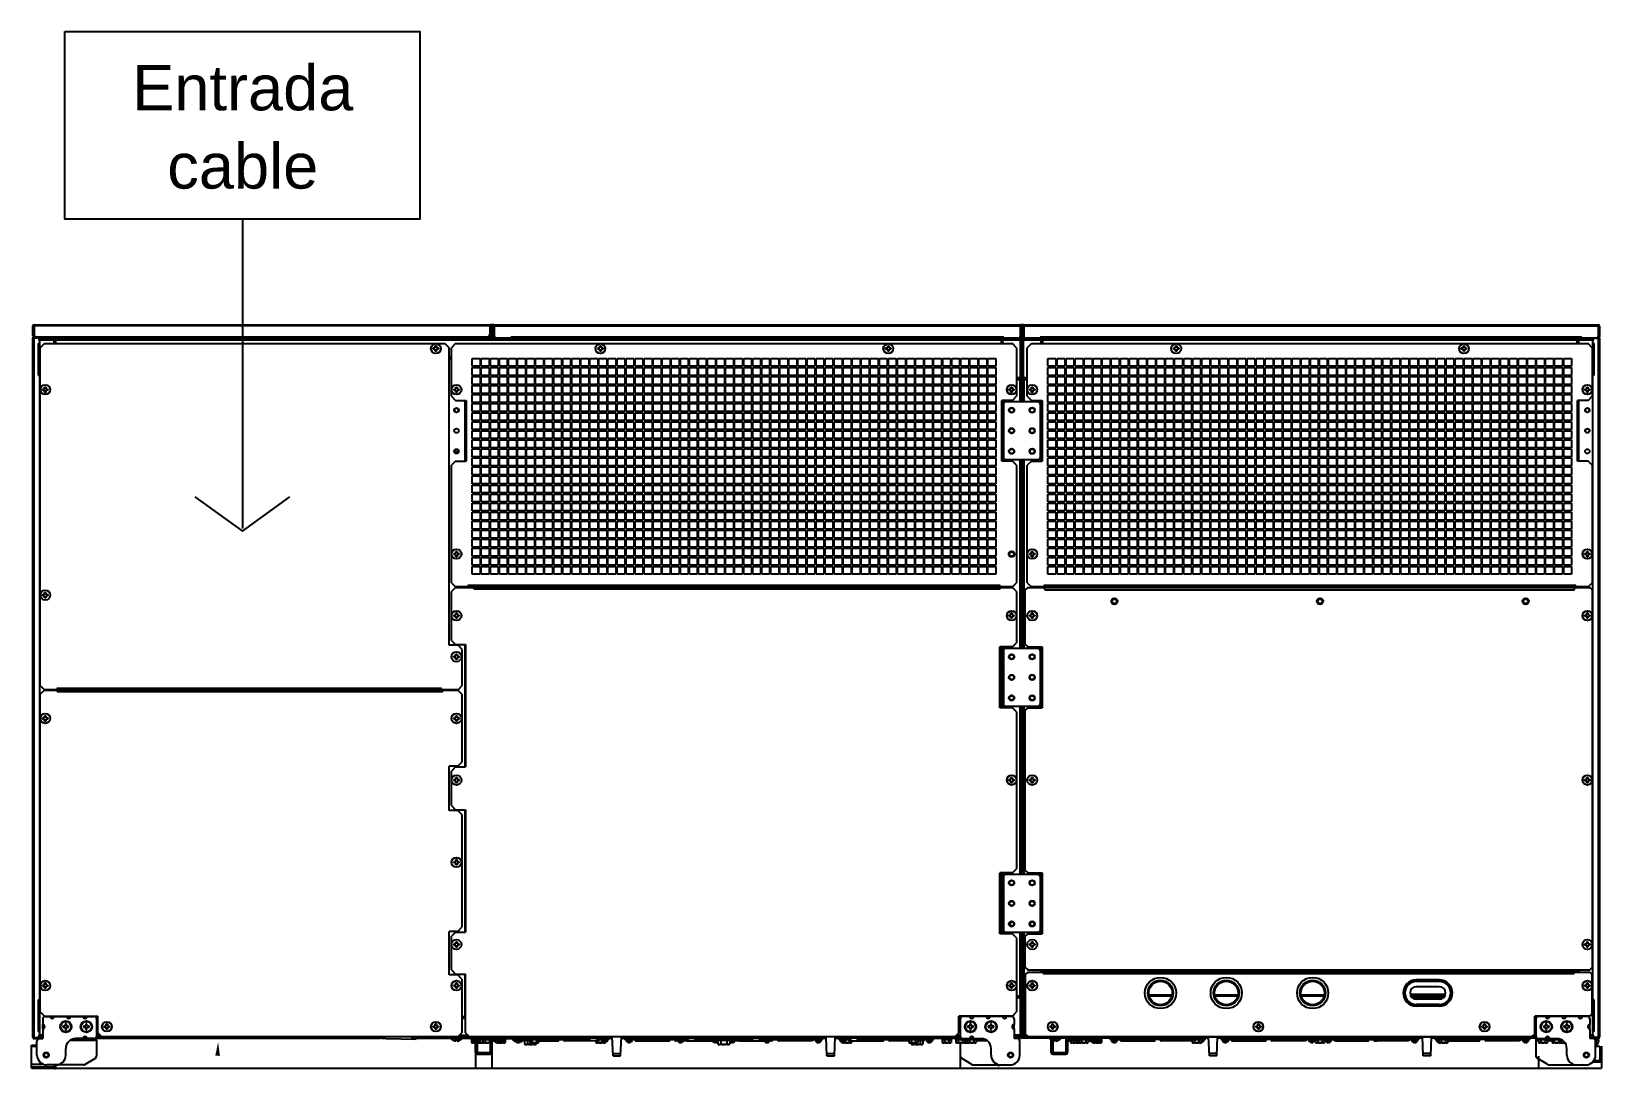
# Model space of a CAD drawing. Header units: millimetres. Extents: x 0 to 191, y 0 to 126.
import ezdxf
from ezdxf.enums import TextEntityAlignment as Align

# ---------------------------------------------------------------- set-up
doc = ezdxf.new("R2010")
doc.units = ezdxf.units.MM
for name, color, linetype in [('2001-00715_0', 7, 'Continuous'), ('2020-01643-S3_SHOUBIN_0', 7, 'Continuous'), ('2401-00025-M4-6TCTTHC_0', 7, 'Continuous'), ('2401-00299-M6-14HWMC_0', 7, 'Continuous'), ('2401-00303-M4-20PWMC_0', 7, 'Continuous'), ('2401-00329-M6-16TMHO_0', 7, 'Continuous'), ('2401-00378-M8-16HWMC_0', 7, 'Continuous'), ('2401-00424-M6-12FCTTHC_0', 7, 'Continuous'), ('2401-00456-M3-8PSTTHC_0', 7, 'Continuous'), ('2401-00460-M6-12PSTTHC_0', 7, 'Continuous'), ('2403-00007_0', 7, 'Continuous'), ('2403-00020_S-M5-0_0', 7, 'Continuous'), ('2403-00027_S-M6-0_0', 7, 'Continuous'), ('2403-00028_S-M8-0_0', 7, 'Continuous'), ('4102-02844-TONGXIN_0', 7, 'Continuous'), ('4203-78081_0', 7, 'Continuous'), ('4204-00010-120X120X40_0', 7, 'Continuous'), ('4204-00867-LS514-1_0', 7, 'Continuous'), ('4207-43962_0', 7, 'Continuous'), ('4207-43963_0', 7, 'Continuous'), ('4207-43973_0', 7, 'Continuous'), ('4207-43975_0', 7, 'Continuous'), ('4207-43976_0', 7, 'Continuous'), ('4207-43977_0', 7, 'Continuous'), ('4209-00025-D30_0', 7, 'Continuous'), ('4209-00027-YK_0', 7, 'Continuous'), ('4212-06586_0', 7, 'Continuous'), ('4212-06587_0', 7, 'Continuous'), ('4212-06592_0', 7, 'Continuous'), ('4212-06600_0', 7, 'Continuous'), ('4212-06601_0', 7, 'Continuous'), ('4212-06603_1_0', 7, 'Continuous'), ('4212-06603_1_MIR_0', 7, 'Continuous'), ('4212-06603_2_MIR_0', 7, 'Continuous'), ('4212-06605_3_2_0', 7, 'Continuous'), ('4212-06605_3_3_0', 7, 'Continuous'), ('4212-06607_0', 7, 'Continuous'), ('4212-06611_0', 7, 'Continuous'), ('4212-06613_1_0', 7, 'Continuous'), ('4212-06613_1_MIR_0', 7, 'Continuous'), ('4212-06613_2_0', 7, 'Continuous'), ('4212-06613_2_MIR_0', 7, 'Continuous'), ('4212-06613_3_0', 7, 'Continuous'), ('4212-06615_1_0', 7, 'Continuous'), ('4212-06615_1_MIR_0', 7, 'Continuous'), ('4212-06643_0', 7, 'Continuous'), ('4212-06645_0', 7, 'Continuous'), ('4212-06649_0', 7, 'Continuous'), ('4212-06662_0', 7, 'Continuous'), ('4212-06741_0', 7, 'Continuous'), ('4212-12590_0', 7, 'Continuous'), ('4212-12591_0', 7, 'Continuous'), ('4212-12595_0', 7, 'Continuous'), ('4212-12596_0', 7, 'Continuous'), ('4212-12598_1_0', 7, 'Continuous'), ('4212-12598_2_0', 7, 'Continuous'), ('4212-12599_0', 7, 'Continuous'), ('4212-12602_0', 7, 'Continuous'), ('4212-12605_0', 7, 'Continuous'), ('4212-12607_0', 7, 'Continuous'), ('4212-12608_0', 7, 'Continuous'), ('4212-12609_0', 7, 'Continuous'), ('4212-12610_0', 7, 'Continuous'), ('4212-12611_0', 7, 'Continuous'), ('4212-12613_4_1_0', 7, 'Continuous'), ('4212-12613_4_2_0', 7, 'Continuous'), ('4212-12614_0', 7, 'Continuous'), ('4212-12615_0', 7, 'Continuous'), ('4212-12617_0', 7, 'Continuous'), ('4212-12621_0', 7, 'Continuous'), ('4212-12622_0', 7, 'Continuous'), ('4212-12623_0', 7, 'Continuous'), ('4212-12626_0', 7, 'Continuous'), ('4212-12627_0', 7, 'Continuous'), ('4212-12628_0', 7, 'Continuous'), ('4212-12629_0', 7, 'Continuous'), ('4212-12631_0', 7, 'Continuous'), ('4212-12649_0', 7, 'Continuous'), ('4212-12651_0', 7, 'Continuous'), ('4212-12652_0', 7, 'Continuous'), ('4212-12653_0', 7, 'Continuous'), ('4212-12656_0', 7, 'Continuous'), ('4212-12657_0', 7, 'Continuous'), ('4212-12660_1_0', 7, 'Continuous'), ('4212-12660_4_1_0', 7, 'Continuous'), ('4212-12662_0', 7, 'Continuous'), ('4212-14559_1_0', 7, 'Continuous'), ('4212-14559_3_1_0', 7, 'Continuous'), ('4212-15683_0', 7, 'Continuous'), ('4212-21438_0', 7, 'Continuous'), ('4212-21440_0', 7, 'Continuous'), ('4403-00623_0', 7, 'Continuous'), ('4502-00561-25X45X400_0', 7, 'Continuous'), ('4502-00564-25X45X550_0', 7, 'Continuous'), ('BIANZIDAI_0', 7, 'Continuous'), ('MIANBAN_0', 7, 'Continuous')]:
    doc.layers.add(name, color=color, linetype=linetype)
doc.layers.add('Dim', color=1, linetype='Continuous', lineweight=15)
doc.layers.add('DIMENSIONES', color=130, linetype='Continuous', lineweight=5)
doc.styles.get("Standard").update_dxf_attribs({"font": 'arial.ttf'})

msp = doc.modelspace()

# ---------------------------------------------------------------- texts
at = {"layer": 'DIMENSIONES', "color": 7, "linetype": 'Continuous', "lineweight": 18}
for s, p in [('Entrada', (25.7, 119.39)), ('cable', (25.7, 109.87))]:
    msp.add_text(s, height=5.5, dxfattribs=at).set_placement(p, align=Align.MIDDLE)

# ---------------------------------------------------------------- linework, layer by layer
at = {"color": 7}
for p, q in [((25.65, 103.3), (25.65, 65.67)), ((19.88, 69.51), (25.65, 65.35)), ((25.65, 65.35), (31.42, 69.51))]:
    msp.add_line(p, q, dxfattribs=at)
for p, q in [((0, 0), (0, 2.8)), ((53.98, 2.18), (53.98, 0)), ((112.93, 1.48), (112.93, 0)), ((183.23, 1.48), (183.23, 0)), ((190.91, 1.15), (190.91, 0))]:
    msp.add_line(p, q)
msp.add_lwpolyline([(4.08, 126.14), (47.22, 126.14), (47.22, 103.3), (4.08, 103.3)], close=True, dxfattribs=at)
at = {"layer": '2001-00715_0', "color": 7, "linetype": 'Continuous'}
for p, q in [((169.91, 58.55), (169.89, 58.5)), ((186.1, 58.55), (186.12, 58.5))]:
    msp.add_line(p, q, dxfattribs=at)
at = {"layer": '2020-01643-S3_SHOUBIN_0', "color": 7, "linetype": 'Continuous'}
msp.add_line((46.78, 3.8), (46.78, 3.54), dxfattribs=at)
for points in [[(40.25, 3.8), (43.15, 3.6), (46.78, 3.54)], [(46.19, 3.8), (46.24, 3.75), (46.32, 3.71), (46.4, 3.67), (46.47, 3.64), (46.55, 3.61), (46.61, 3.59), (46.68, 3.57), (46.73, 3.55), (46.77, 3.54), (46.78, 3.54)]]:
    msp.add_lwpolyline(points, dxfattribs=at)
at = {"layer": '2401-00025-M4-6TCTTHC_0', "color": 7, "linetype": 'Continuous'}
for p, q in [((5.18, 46), (5.18, 46.05)), ((6.53, 46.05), (6.53, 46)), ((6.55, 46), (6.55, 46.05)), ((6.65, 46.05), (6.65, 46)), ((6.85, 46), (6.85, 46.05)), ((6.87, 46), (6.87, 46.05)), ((26.53, 46.05), (26.53, 46)), ((26.55, 46), (26.55, 46.05)), ((26.65, 46.05), (26.65, 46)), ((26.85, 46), (26.85, 46.05)), ((26.87, 46), (26.87, 46.05)), ((46.53, 46.05), (46.53, 46)), ((46.55, 46), (46.55, 46.05)), ((46.65, 46.05), (46.65, 46)), ((46.85, 46), (46.85, 46.05)), ((46.87, 46), (46.87, 46.05))]:
    msp.add_line(p, q, dxfattribs=at)
at = {"layer": '2401-00299-M6-14HWMC_0', "color": 7, "linetype": 'Continuous'}
for p, q in [((53.43, 3.65), (53.43, 3.8)), ((53.43, 3.65), (53.98, 3.65)), ((53.49, 3.49), (53.49, 3.65)), ((53.49, 3.49), (53.49, 3.14)), ((53.49, 3.49), (53.98, 3.49)), ((53.49, 3.14), (53.51, 3.13)), ((53.98, 3.09), (53.59, 3.09)), ((53.76, 3.49), (53.76, 3.14)), ((54.18, 3.65), (54.63, 3.65)), ((54.18, 3.49), (54.57, 3.49)), ((54.47, 3.09), (54.18, 3.09)), ((54.3, 3.49), (54.3, 3.14)), ((54.99, 3.09), (54.47, 3.09)), ((54.57, 3.49), (54.57, 3.65)), ((54.57, 3.49), (54.57, 3.14)), ((54.57, 3.49), (54.89, 3.49)), ((54.63, 3.65), (54.63, 3.8)), ((54.63, 3.65), (54.83, 3.65)), ((54.83, 3.65), (54.83, 3.8)), ((54.83, 3.65), (55.79, 3.65)), ((54.89, 3.49), (54.89, 3.65)), ((54.89, 3.49), (54.89, 3.14)), ((54.89, 3.49), (55.78, 3.49)), ((54.89, 3.14), (54.91, 3.13)), ((55.78, 3.09), (54.99, 3.09)), ((55.16, 3.49), (55.16, 3.14)), ((55.7, 3.49), (55.7, 3.14)), ((56.54, 3.16), (56.54, 3.14)), ((56.54, 3.14), (56.56, 3.13)), ((57.52, 3.09), (56.64, 3.09)), ((56.81, 3.16), (56.81, 3.14)), ((57.28, 3.49), (57.62, 3.49)), ((57.35, 3.49), (57.35, 3.14)), ((57.55, 3.49), (57.55, 3.6)), ((57.59, 3.49), (57.59, 3.6)), ((57.62, 3.49), (57.62, 3.6)), ((57.62, 3.49), (57.62, 3.14)), ((60.53, 3.65), (60.53, 3.8)), ((60.53, 3.65), (61.73, 3.65)), ((60.59, 3.49), (60.59, 3.65)), ((60.59, 3.49), (60.59, 3.14)), ((60.59, 3.49), (61.67, 3.49)), ((60.59, 3.14), (60.61, 3.13)), ((61.57, 3.09), (60.69, 3.09)), ((60.86, 3.49), (60.86, 3.14)), ((61.4, 3.49), (61.4, 3.14)), ((61.67, 3.49), (61.67, 3.65)), ((61.67, 3.49), (61.67, 3.14)), ((61.73, 3.65), (61.73, 3.8)), ((68.58, 3.68), (68.58, 3.8)), ((68.64, 3.32), (68.64, 3.14)), ((68.64, 3.14), (68.66, 3.13)), ((69.62, 3.09), (68.74, 3.09)), ((68.91, 3.35), (68.91, 3.14)), ((69.09, 3.49), (69.36, 3.49)), ((69.45, 3.18), (69.45, 3.14)), ((69.72, 3.16), (69.72, 3.14)), ((98.64, 3.16), (98.64, 3.14)), ((98.64, 3.14), (98.66, 3.13)), ((99.62, 3.09), (98.74, 3.09)), ((98.91, 3.18), (98.91, 3.14)), ((98.99, 3.49), (99.27, 3.49)), ((99.45, 3.35), (99.45, 3.14)), ((99.72, 3.32), (99.72, 3.14)), ((99.78, 3.68), (99.78, 3.8)), ((106.63, 3.65), (106.63, 3.8)), ((106.63, 3.65), (107.83, 3.65)), ((106.69, 3.49), (106.69, 3.65)), ((106.69, 3.49), (107.77, 3.49)), ((106.69, 3.49), (106.69, 3.14)), ((106.69, 3.14), (106.71, 3.13)), ((107.67, 3.09), (106.79, 3.09)), ((106.96, 3.49), (106.96, 3.14)), ((107.5, 3.49), (107.5, 3.14)), ((107.77, 3.49), (107.77, 3.65)), ((107.77, 3.49), (107.77, 3.14)), ((107.83, 3.65), (107.83, 3.8)), ((110.68, 3.65), (110.68, 3.8)), ((110.68, 3.65), (111.88, 3.65)), ((110.74, 3.49), (110.74, 3.65)), ((110.74, 3.49), (111.82, 3.49)), ((110.74, 3.49), (110.74, 3.14)), ((110.74, 3.14), (110.76, 3.13)), ((111.72, 3.09), (110.84, 3.09)), ((111.01, 3.49), (111.01, 3.14)), ((111.55, 3.49), (111.55, 3.14)), ((111.75, 3.49), (111.75, 3.65)), ((111.79, 3.49), (111.79, 3.65)), ((111.82, 3.49), (111.82, 3.65)), ((111.82, 3.49), (111.82, 3.14)), ((111.88, 3.65), (111.88, 3.8)), ((112.33, 3.65), (112.33, 3.8)), ((112.33, 3.65), (113.06, 3.65)), ((112.39, 3.49), (112.39, 3.65)), ((112.39, 3.49), (113.47, 3.49)), ((112.39, 3.49), (112.39, 3.14)), ((112.39, 3.14), (112.41, 3.13)), ((113.37, 3.09), (112.49, 3.09)), ((112.66, 3.49), (112.66, 3.14)), ((113.2, 3.49), (113.2, 3.14)), ((113.89, 3.09), (113.37, 3.09)), ((113.47, 3.49), (113.47, 3.6)), ((113.47, 3.49), (113.79, 3.49)), ((113.47, 3.49), (113.47, 3.14)), ((113.79, 3.49), (113.79, 3.6)), ((113.79, 3.49), (114.87, 3.49)), ((113.79, 3.49), (113.79, 3.14)), ((113.79, 3.14), (113.81, 3.13)), ((114.77, 3.09), (113.89, 3.09)), ((114.06, 3.49), (114.06, 3.14)), ((114.6, 3.49), (114.6, 3.14)), ((114.87, 3.49), (114.87, 3.6)), ((114.87, 3.49), (114.87, 3.14)), ((126.34, 3.23), (126.34, 3.14)), ((126.34, 3.14), (126.36, 3.13)), ((126.74, 3.09), (126.44, 3.09)), ((126.61, 3.23), (126.61, 3.14)), ((126.64, 3.22), (126.64, 3.14)), ((126.64, 3.14), (126.66, 3.13)), ((127.49, 3.09), (126.74, 3.09)), ((126.91, 3.18), (126.91, 3.14)), ((127.28, 3.49), (127.39, 3.49)), ((127.39, 3.49), (127.39, 3.6)), ((127.39, 3.49), (128.47, 3.49)), ((127.39, 3.49), (127.39, 3.14)), ((127.39, 3.14), (127.41, 3.13)), ((128.37, 3.09), (127.49, 3.09)), ((127.66, 3.49), (127.66, 3.14)), ((128.2, 3.49), (128.2, 3.14)), ((128.47, 3.49), (128.47, 3.6)), ((128.47, 3.49), (128.47, 3.14)), ((129.04, 3.16), (129.04, 3.14)), ((129.04, 3.14), (129.06, 3.13)), ((130.02, 3.09), (129.14, 3.09)), ((129.31, 3.16), (129.31, 3.14)), ((129.78, 3.65), (130.18, 3.65)), ((129.78, 3.49), (130.12, 3.49)), ((129.85, 3.49), (129.85, 3.14)), ((130.05, 3.49), (130.05, 3.65)), ((130.09, 3.49), (130.09, 3.65)), ((130.12, 3.49), (130.12, 3.65)), ((130.12, 3.49), (130.12, 3.14)), ((130.18, 3.65), (130.18, 3.8)), ((141.08, 3.65), (141.08, 3.8)), ((141.08, 3.65), (142.28, 3.65)), ((141.14, 3.49), (141.14, 3.65)), ((141.14, 3.49), (142.22, 3.49)), ((141.14, 3.49), (141.14, 3.14)), ((141.14, 3.14), (141.16, 3.13)), ((142.12, 3.09), (141.24, 3.09)), ((141.41, 3.49), (141.41, 3.14)), ((141.95, 3.49), (141.95, 3.14)), ((142.15, 3.49), (142.15, 3.65)), ((142.19, 3.49), (142.19, 3.65)), ((142.22, 3.49), (142.22, 3.65)), ((142.22, 3.49), (142.22, 3.14)), ((142.28, 3.65), (142.28, 3.8)), ((156.14, 3.49), (157.22, 3.49)), ((156.14, 3.49), (156.14, 3.14)), ((156.14, 3.14), (156.16, 3.13)), ((156.18, 3.65), (157.18, 3.65)), ((157.12, 3.09), (156.24, 3.09)), ((156.41, 3.49), (156.41, 3.14)), ((156.95, 3.49), (156.95, 3.14)), ((157.15, 3.61), (157.15, 3.65)), ((157.15, 3.49), (157.15, 3.54)), ((157.19, 3.49), (157.19, 3.5)), ((157.22, 3.49), (157.22, 3.14)), ((171.08, 3.65), (171.08, 3.8)), ((171.08, 3.65), (172.28, 3.65)), ((171.14, 3.49), (171.14, 3.65)), ((171.14, 3.49), (172.22, 3.49)), ((171.14, 3.49), (171.14, 3.14)), ((171.14, 3.14), (171.16, 3.13)), ((172.12, 3.09), (171.24, 3.09)), ((171.41, 3.49), (171.41, 3.14)), ((171.95, 3.49), (171.95, 3.14)), ((172.15, 3.49), (172.15, 3.65)), ((172.19, 3.49), (172.19, 3.65)), ((172.22, 3.49), (172.22, 3.65)), ((172.22, 3.49), (172.22, 3.14)), ((172.28, 3.65), (172.28, 3.8)), ((183.24, 3.49), (183.24, 3.6)), ((183.24, 3.49), (184.32, 3.49)), ((183.24, 3.49), (183.24, 3.14)), ((183.24, 3.14), (183.26, 3.13)), ((184.22, 3.09), (183.34, 3.09)), ((183.51, 3.49), (183.51, 3.14)), ((184.05, 3.49), (184.05, 3.14)), ((184.25, 3.49), (184.25, 3.6)), ((184.29, 3.49), (184.29, 3.6)), ((184.32, 3.49), (184.32, 3.6)), ((184.32, 3.49), (184.32, 3.14)), ((184.89, 3.49), (184.89, 3.6)), ((184.89, 3.49), (185.97, 3.49)), ((184.89, 3.49), (184.89, 3.14)), ((184.89, 3.14), (184.91, 3.13)), ((185.87, 3.09), (184.99, 3.09)), ((185.16, 3.49), (185.16, 3.14)), ((185.7, 3.49), (185.7, 3.14)), ((186.46, 3.09), (185.87, 3.09)), ((185.97, 3.49), (185.97, 3.49)), ((185.97, 3.49), (185.97, 3.14)), ((185.97, 3.49), (185.97, 3.49))]:
    msp.add_line(p, q, dxfattribs=at)
for points in [[(53.51, 3.13), (53.52, 3.12), (53.54, 3.11), (53.55, 3.1), (53.57, 3.1), (53.58, 3.1), (53.6, 3.09), (53.62, 3.09), (53.64, 3.09), (53.66, 3.09), (53.68, 3.1), (53.69, 3.1), (53.71, 3.1), (53.72, 3.11), (53.74, 3.12), (53.75, 3.13), (53.76, 3.14)], [(53.76, 3.14), (53.79, 3.13), (53.81, 3.12), (53.84, 3.11), (53.87, 3.1), (53.9, 3.1), (53.94, 3.1), (53.97, 3.09), (53.98, 3.09)], [(54.18, 3.1), (54.19, 3.1), (54.22, 3.11), (54.24, 3.12), (54.27, 3.13), (54.3, 3.14)], [(54.3, 3.14), (54.31, 3.13), (54.32, 3.12), (54.34, 3.11), (54.35, 3.1), (54.37, 3.1), (54.38, 3.1), (54.4, 3.09), (54.42, 3.09), (54.44, 3.09), (54.46, 3.09), (54.48, 3.1), (54.49, 3.1), (54.51, 3.1), (54.52, 3.11), (54.54, 3.12)], [(54.52, 3.1), (54.52, 3.1), (54.55, 3.1), (54.59, 3.1), (54.62, 3.09), (54.66, 3.09), (54.7, 3.09), (54.74, 3.09), (54.77, 3.1), (54.81, 3.1), (54.84, 3.1), (54.87, 3.11), (54.89, 3.12), (54.91, 3.12)], [(54.54, 3.12), (54.55, 3.13), (54.57, 3.14)], [(54.91, 3.13), (54.92, 3.12), (54.94, 3.11), (54.95, 3.1), (54.97, 3.1), (54.98, 3.1), (55, 3.09), (55.02, 3.09), (55.04, 3.09), (55.06, 3.09), (55.08, 3.1), (55.09, 3.1), (55.11, 3.1), (55.12, 3.11), (55.14, 3.12), (55.15, 3.13), (55.16, 3.14)], [(55.16, 3.14), (55.19, 3.13), (55.21, 3.12), (55.24, 3.11), (55.27, 3.1), (55.3, 3.1), (55.34, 3.1), (55.37, 3.09), (55.41, 3.09), (55.45, 3.09), (55.49, 3.09), (55.52, 3.1), (55.56, 3.1), (55.59, 3.1), (55.62, 3.11), (55.64, 3.12), (55.67, 3.13), (55.7, 3.14)], [(55.7, 3.14), (55.71, 3.13), (55.72, 3.12), (55.74, 3.11), (55.75, 3.1), (55.77, 3.1), (55.78, 3.1)], [(56.56, 3.13), (56.57, 3.12), (56.59, 3.11), (56.6, 3.1), (56.62, 3.1), (56.63, 3.1), (56.65, 3.09), (56.67, 3.09), (56.69, 3.09), (56.71, 3.09), (56.73, 3.1), (56.74, 3.1), (56.76, 3.1), (56.77, 3.11), (56.79, 3.12), (56.8, 3.13), (56.81, 3.14)], [(56.81, 3.14), (56.84, 3.13), (56.86, 3.12), (56.89, 3.11), (56.92, 3.1), (56.95, 3.1), (56.99, 3.1), (57.02, 3.09), (57.06, 3.09), (57.1, 3.09), (57.14, 3.09), (57.17, 3.1), (57.21, 3.1), (57.24, 3.1), (57.27, 3.11), (57.29, 3.12), (57.32, 3.13), (57.35, 3.14)], [(57.35, 3.14), (57.36, 3.13), (57.37, 3.12), (57.39, 3.11), (57.4, 3.1), (57.42, 3.1), (57.43, 3.1), (57.45, 3.09), (57.47, 3.09), (57.49, 3.09), (57.51, 3.09), (57.53, 3.1), (57.54, 3.1), (57.56, 3.1), (57.57, 3.11), (57.59, 3.12)], [(57.59, 3.12), (57.6, 3.13), (57.62, 3.14)], [(60.61, 3.13), (60.62, 3.12), (60.64, 3.11), (60.65, 3.1), (60.67, 3.1), (60.68, 3.1), (60.7, 3.09), (60.72, 3.09), (60.74, 3.09), (60.76, 3.09), (60.78, 3.1), (60.79, 3.1), (60.81, 3.1), (60.82, 3.11), (60.84, 3.12), (60.85, 3.13), (60.86, 3.14)], [(60.86, 3.14), (60.89, 3.13), (60.91, 3.12), (60.94, 3.11), (60.97, 3.1), (61, 3.1), (61.04, 3.1), (61.07, 3.09), (61.11, 3.09), (61.15, 3.09), (61.19, 3.09), (61.22, 3.1), (61.26, 3.1), (61.29, 3.1), (61.32, 3.11), (61.34, 3.12), (61.37, 3.13), (61.4, 3.14)], [(61.4, 3.14), (61.41, 3.13), (61.42, 3.12), (61.44, 3.11), (61.45, 3.1), (61.47, 3.1), (61.48, 3.1), (61.5, 3.09), (61.52, 3.09), (61.54, 3.09), (61.56, 3.09), (61.58, 3.1), (61.59, 3.1), (61.61, 3.1), (61.62, 3.11), (61.64, 3.12)], [(61.64, 3.12), (61.65, 3.13), (61.67, 3.14)], [(68.66, 3.13), (68.67, 3.12), (68.69, 3.11), (68.7, 3.1), (68.72, 3.1), (68.73, 3.1), (68.75, 3.09), (68.77, 3.09), (68.79, 3.09), (68.81, 3.09), (68.83, 3.1), (68.84, 3.1), (68.86, 3.1), (68.87, 3.11), (68.89, 3.12), (68.9, 3.13), (68.91, 3.14)], [(68.91, 3.14), (68.94, 3.13), (68.96, 3.12), (68.99, 3.11), (69.02, 3.1), (69.05, 3.1), (69.09, 3.1), (69.12, 3.09), (69.16, 3.09), (69.2, 3.09), (69.24, 3.09), (69.27, 3.1), (69.31, 3.1), (69.34, 3.1), (69.36, 3.11), (69.39, 3.12), (69.42, 3.13), (69.45, 3.14)], [(69.45, 3.14), (69.46, 3.13), (69.47, 3.12), (69.49, 3.11), (69.5, 3.1), (69.52, 3.1), (69.53, 3.1), (69.55, 3.09), (69.57, 3.09), (69.59, 3.09), (69.61, 3.09), (69.63, 3.1), (69.64, 3.1), (69.66, 3.1), (69.67, 3.11), (69.69, 3.12)], [(69.69, 3.12), (69.7, 3.13), (69.72, 3.14)], [(98.66, 3.13), (98.67, 3.12), (98.69, 3.11), (98.7, 3.1), (98.72, 3.1), (98.73, 3.1), (98.75, 3.09), (98.77, 3.09), (98.79, 3.09), (98.81, 3.09), (98.83, 3.1), (98.84, 3.1), (98.86, 3.1), (98.87, 3.11), (98.89, 3.12), (98.9, 3.13), (98.91, 3.14)], [(98.91, 3.14), (98.94, 3.13), (98.96, 3.12), (98.99, 3.11), (99.02, 3.1), (99.05, 3.1), (99.09, 3.1), (99.12, 3.09), (99.16, 3.09), (99.2, 3.09), (99.24, 3.09), (99.27, 3.1), (99.31, 3.1), (99.34, 3.1), (99.37, 3.11), (99.39, 3.12), (99.42, 3.13), (99.45, 3.14)], [(99.45, 3.14), (99.46, 3.13), (99.47, 3.12), (99.49, 3.11), (99.5, 3.1), (99.52, 3.1), (99.53, 3.1), (99.55, 3.09), (99.57, 3.09), (99.59, 3.09), (99.61, 3.09), (99.63, 3.1), (99.64, 3.1), (99.66, 3.1), (99.67, 3.11), (99.69, 3.12)], [(99.69, 3.12), (99.7, 3.13), (99.72, 3.14)], [(106.71, 3.13), (106.72, 3.12), (106.74, 3.11), (106.75, 3.1), (106.77, 3.1), (106.78, 3.1), (106.8, 3.09), (106.82, 3.09), (106.84, 3.09), (106.86, 3.09), (106.88, 3.1), (106.89, 3.1), (106.91, 3.1), (106.92, 3.11), (106.94, 3.12), (106.95, 3.13), (106.96, 3.14)], [(106.96, 3.14), (106.99, 3.13), (107.01, 3.12), (107.04, 3.11), (107.07, 3.1), (107.1, 3.1), (107.14, 3.1), (107.17, 3.09), (107.21, 3.09), (107.25, 3.09), (107.29, 3.09), (107.32, 3.1), (107.36, 3.1), (107.39, 3.1), (107.42, 3.11), (107.44, 3.12), (107.47, 3.13), (107.5, 3.14)], [(107.5, 3.14), (107.51, 3.13), (107.52, 3.12), (107.54, 3.11), (107.55, 3.1), (107.57, 3.1), (107.58, 3.1), (107.6, 3.09), (107.62, 3.09), (107.64, 3.09), (107.66, 3.09), (107.68, 3.1), (107.69, 3.1), (107.71, 3.1), (107.72, 3.11), (107.74, 3.12)], [(107.74, 3.12), (107.75, 3.13), (107.77, 3.14)], [(110.76, 3.13), (110.77, 3.12), (110.79, 3.11), (110.8, 3.1), (110.82, 3.1), (110.83, 3.1), (110.85, 3.09), (110.87, 3.09), (110.89, 3.09), (110.91, 3.09), (110.93, 3.1), (110.94, 3.1), (110.96, 3.1), (110.97, 3.11), (110.99, 3.12), (111, 3.13), (111.01, 3.14)], [(111.01, 3.14), (111.04, 3.13), (111.06, 3.12), (111.09, 3.11), (111.12, 3.1), (111.15, 3.1), (111.19, 3.1), (111.22, 3.09), (111.26, 3.09), (111.3, 3.09), (111.34, 3.09), (111.37, 3.1), (111.41, 3.1), (111.44, 3.1), (111.47, 3.11), (111.49, 3.12), (111.52, 3.13), (111.55, 3.14)], [(111.55, 3.14), (111.56, 3.13), (111.57, 3.12), (111.59, 3.11), (111.6, 3.1), (111.62, 3.1), (111.63, 3.1), (111.65, 3.09), (111.67, 3.09), (111.69, 3.09), (111.71, 3.09), (111.73, 3.1), (111.74, 3.1), (111.76, 3.1), (111.77, 3.11), (111.79, 3.12)], [(111.79, 3.12), (111.8, 3.13), (111.82, 3.14)], [(112.41, 3.13), (112.42, 3.12), (112.44, 3.11), (112.45, 3.1), (112.47, 3.1), (112.48, 3.1), (112.5, 3.09), (112.52, 3.09), (112.54, 3.09), (112.56, 3.09), (112.58, 3.1), (112.59, 3.1), (112.61, 3.1), (112.62, 3.11), (112.64, 3.12), (112.65, 3.13), (112.66, 3.14)], [(112.66, 3.14), (112.69, 3.13), (112.71, 3.12), (112.74, 3.11), (112.77, 3.1), (112.8, 3.1), (112.84, 3.1), (112.87, 3.09), (112.91, 3.09), (112.95, 3.09), (112.99, 3.09), (113.02, 3.1), (113.06, 3.1), (113.09, 3.1), (113.12, 3.11), (113.14, 3.12), (113.17, 3.13), (113.2, 3.14)], [(113.2, 3.14), (113.21, 3.13), (113.22, 3.12), (113.24, 3.11), (113.25, 3.1), (113.27, 3.1), (113.28, 3.1), (113.3, 3.09), (113.32, 3.09), (113.34, 3.09), (113.36, 3.09), (113.38, 3.1), (113.39, 3.1), (113.41, 3.1), (113.42, 3.11), (113.44, 3.12)], [(113.44, 3.12), (113.45, 3.13), (113.47, 3.14)], [(113.45, 3.12), (113.46, 3.12), (113.49, 3.11), (113.52, 3.1), (113.55, 3.1), (113.59, 3.1), (113.62, 3.09), (113.66, 3.09), (113.7, 3.09), (113.74, 3.09), (113.77, 3.1), (113.81, 3.1), (113.84, 3.1), (113.84, 3.1)], [(113.81, 3.13), (113.82, 3.12), (113.84, 3.11), (113.85, 3.1), (113.87, 3.1), (113.88, 3.1), (113.9, 3.09), (113.92, 3.09), (113.94, 3.09), (113.96, 3.09), (113.98, 3.1), (113.99, 3.1), (114.01, 3.1), (114.02, 3.11), (114.04, 3.12), (114.05, 3.13), (114.06, 3.14)], [(114.06, 3.14), (114.09, 3.13), (114.11, 3.12), (114.14, 3.11), (114.17, 3.1), (114.2, 3.1), (114.24, 3.1), (114.27, 3.09), (114.31, 3.09), (114.35, 3.09), (114.39, 3.09), (114.42, 3.1), (114.46, 3.1), (114.49, 3.1), (114.52, 3.11), (114.54, 3.12), (114.57, 3.13), (114.6, 3.14)], [(114.6, 3.14), (114.61, 3.13), (114.62, 3.12), (114.64, 3.11), (114.65, 3.1), (114.67, 3.1), (114.68, 3.1), (114.7, 3.09), (114.72, 3.09), (114.74, 3.09), (114.76, 3.09), (114.78, 3.1), (114.79, 3.1), (114.81, 3.1), (114.82, 3.11), (114.84, 3.12)], [(114.84, 3.12), (114.85, 3.13), (114.87, 3.14)], [(126.36, 3.13), (126.37, 3.12), (126.39, 3.11), (126.4, 3.1), (126.42, 3.1), (126.43, 3.1), (126.45, 3.09), (126.47, 3.09), (126.49, 3.09), (126.51, 3.09), (126.53, 3.1), (126.54, 3.1), (126.56, 3.1), (126.57, 3.11), (126.59, 3.12), (126.6, 3.13), (126.61, 3.14)], [(126.61, 3.14), (126.64, 3.13), (126.66, 3.12), (126.67, 3.11)], [(126.66, 3.13), (126.67, 3.12), (126.69, 3.11), (126.7, 3.1), (126.72, 3.1), (126.73, 3.1), (126.75, 3.09), (126.77, 3.09), (126.79, 3.09), (126.81, 3.09), (126.83, 3.1), (126.84, 3.1), (126.86, 3.1), (126.87, 3.11), (126.89, 3.12), (126.9, 3.13), (126.91, 3.14)], [(126.91, 3.14), (126.94, 3.13), (126.96, 3.12), (126.99, 3.11), (127.02, 3.1), (127.05, 3.1), (127.09, 3.1), (127.12, 3.09), (127.16, 3.09), (127.2, 3.09), (127.24, 3.09), (127.27, 3.1), (127.31, 3.1), (127.34, 3.1), (127.37, 3.11), (127.39, 3.12), (127.41, 3.12)], [(127.41, 3.13), (127.42, 3.12), (127.44, 3.11), (127.45, 3.1), (127.47, 3.1), (127.48, 3.1), (127.5, 3.09), (127.52, 3.09), (127.54, 3.09), (127.56, 3.09), (127.58, 3.1), (127.59, 3.1), (127.61, 3.1), (127.62, 3.11), (127.64, 3.12), (127.65, 3.13), (127.66, 3.14)], [(127.66, 3.14), (127.69, 3.13), (127.71, 3.12), (127.74, 3.11), (127.77, 3.1), (127.8, 3.1), (127.84, 3.1), (127.87, 3.09), (127.91, 3.09), (127.95, 3.09), (127.99, 3.09), (128.02, 3.1), (128.06, 3.1), (128.09, 3.1), (128.12, 3.11), (128.14, 3.12), (128.17, 3.13), (128.2, 3.14)], [(128.2, 3.14), (128.21, 3.13), (128.22, 3.12), (128.24, 3.11), (128.25, 3.1), (128.27, 3.1), (128.28, 3.1), (128.3, 3.09), (128.32, 3.09), (128.34, 3.09), (128.36, 3.09), (128.38, 3.1), (128.39, 3.1), (128.41, 3.1), (128.42, 3.11), (128.44, 3.12)], [(128.44, 3.12), (128.45, 3.13), (128.47, 3.14)], [(129.06, 3.13), (129.07, 3.12), (129.09, 3.11), (129.1, 3.1), (129.12, 3.1), (129.13, 3.1), (129.15, 3.09), (129.17, 3.09), (129.19, 3.09), (129.21, 3.09), (129.23, 3.1), (129.24, 3.1), (129.26, 3.1), (129.27, 3.11), (129.29, 3.12), (129.3, 3.13), (129.31, 3.14)], [(129.31, 3.14), (129.34, 3.13), (129.36, 3.12), (129.39, 3.11), (129.42, 3.1), (129.45, 3.1), (129.49, 3.1), (129.52, 3.09), (129.56, 3.09), (129.6, 3.09), (129.64, 3.09), (129.67, 3.1), (129.71, 3.1), (129.74, 3.1), (129.77, 3.11), (129.79, 3.12), (129.82, 3.13), (129.85, 3.14)], [(129.85, 3.14), (129.86, 3.13), (129.87, 3.12), (129.89, 3.11), (129.9, 3.1), (129.92, 3.1), (129.93, 3.1), (129.95, 3.09), (129.97, 3.09), (129.99, 3.09), (130.01, 3.09), (130.03, 3.1), (130.04, 3.1), (130.06, 3.1), (130.07, 3.11), (130.09, 3.12)], [(130.09, 3.12), (130.1, 3.13), (130.12, 3.14)], [(141.16, 3.13), (141.17, 3.12), (141.19, 3.11), (141.2, 3.1), (141.22, 3.1), (141.23, 3.1), (141.25, 3.09), (141.27, 3.09), (141.29, 3.09), (141.31, 3.09), (141.33, 3.1), (141.34, 3.1), (141.36, 3.1), (141.37, 3.11), (141.39, 3.12), (141.4, 3.13), (141.41, 3.14)], [(141.41, 3.14), (141.44, 3.13), (141.46, 3.12), (141.49, 3.11), (141.52, 3.1), (141.55, 3.1), (141.59, 3.1), (141.62, 3.09), (141.66, 3.09), (141.7, 3.09), (141.74, 3.09), (141.77, 3.1), (141.81, 3.1), (141.84, 3.1), (141.87, 3.11), (141.89, 3.12), (141.92, 3.13), (141.95, 3.14)], [(141.95, 3.14), (141.96, 3.13), (141.97, 3.12), (141.99, 3.11), (142, 3.1), (142.02, 3.1), (142.03, 3.1), (142.05, 3.09), (142.07, 3.09), (142.09, 3.09), (142.11, 3.09), (142.13, 3.1), (142.14, 3.1), (142.16, 3.1), (142.17, 3.11), (142.19, 3.12)], [(142.19, 3.12), (142.2, 3.13), (142.22, 3.14)], [(156.16, 3.13), (156.17, 3.12), (156.19, 3.11), (156.2, 3.1), (156.22, 3.1), (156.23, 3.1), (156.25, 3.09), (156.27, 3.09), (156.29, 3.09), (156.31, 3.09), (156.33, 3.1), (156.34, 3.1), (156.36, 3.1), (156.37, 3.11), (156.39, 3.12), (156.4, 3.13), (156.41, 3.14)], [(156.41, 3.14), (156.44, 3.13), (156.46, 3.12), (156.49, 3.11), (156.52, 3.1), (156.55, 3.1), (156.59, 3.1), (156.62, 3.09), (156.66, 3.09), (156.7, 3.09), (156.74, 3.09), (156.77, 3.1), (156.81, 3.1), (156.84, 3.1), (156.87, 3.11), (156.89, 3.12), (156.92, 3.13), (156.95, 3.14)], [(156.95, 3.14), (156.96, 3.13), (156.97, 3.12), (156.99, 3.11), (157, 3.1), (157.02, 3.1), (157.03, 3.1), (157.05, 3.09), (157.07, 3.09), (157.09, 3.09), (157.11, 3.09), (157.13, 3.1), (157.14, 3.1), (157.16, 3.1), (157.17, 3.11), (157.19, 3.12)], [(157.19, 3.12), (157.2, 3.13), (157.22, 3.14)], [(171.16, 3.13), (171.17, 3.12), (171.19, 3.11), (171.2, 3.1), (171.22, 3.1), (171.23, 3.1), (171.25, 3.09), (171.27, 3.09), (171.29, 3.09), (171.31, 3.09), (171.33, 3.1), (171.34, 3.1), (171.36, 3.1), (171.37, 3.11), (171.39, 3.12), (171.4, 3.13), (171.41, 3.14)], [(171.41, 3.14), (171.44, 3.13), (171.46, 3.12), (171.49, 3.11), (171.52, 3.1), (171.55, 3.1), (171.59, 3.1), (171.62, 3.09), (171.66, 3.09), (171.7, 3.09), (171.74, 3.09), (171.77, 3.1), (171.81, 3.1), (171.84, 3.1), (171.87, 3.11), (171.89, 3.12), (171.92, 3.13), (171.95, 3.14)], [(171.95, 3.14), (171.96, 3.13), (171.97, 3.12), (171.99, 3.11), (172, 3.1), (172.02, 3.1), (172.03, 3.1), (172.05, 3.09), (172.07, 3.09), (172.09, 3.09), (172.11, 3.09), (172.13, 3.1), (172.14, 3.1), (172.16, 3.1), (172.17, 3.11), (172.19, 3.12)], [(172.19, 3.12), (172.2, 3.13), (172.22, 3.14)], [(183.26, 3.13), (183.27, 3.12), (183.29, 3.11), (183.3, 3.1), (183.32, 3.1), (183.33, 3.1), (183.35, 3.09), (183.37, 3.09), (183.39, 3.09), (183.41, 3.09), (183.43, 3.1), (183.44, 3.1), (183.46, 3.1), (183.47, 3.11), (183.49, 3.12), (183.5, 3.13), (183.51, 3.14)], [(183.51, 3.14), (183.54, 3.13), (183.56, 3.12), (183.59, 3.11), (183.62, 3.1), (183.65, 3.1), (183.69, 3.1), (183.72, 3.09), (183.76, 3.09), (183.8, 3.09), (183.84, 3.09), (183.87, 3.1), (183.91, 3.1), (183.94, 3.1), (183.97, 3.11), (183.99, 3.12), (184.02, 3.13), (184.05, 3.14)], [(184.05, 3.14), (184.06, 3.13), (184.07, 3.12), (184.09, 3.11), (184.1, 3.1), (184.12, 3.1), (184.13, 3.1), (184.15, 3.09), (184.17, 3.09), (184.19, 3.09), (184.21, 3.09), (184.23, 3.1), (184.24, 3.1), (184.26, 3.1), (184.27, 3.11), (184.29, 3.12)], [(184.29, 3.12), (184.3, 3.13), (184.32, 3.14)], [(184.91, 3.13), (184.92, 3.12), (184.94, 3.11), (184.95, 3.1), (184.97, 3.1), (184.98, 3.1), (185, 3.09), (185.02, 3.09), (185.04, 3.09), (185.06, 3.09), (185.08, 3.1), (185.09, 3.1), (185.11, 3.1), (185.12, 3.11), (185.14, 3.12), (185.15, 3.13), (185.16, 3.14)], [(185.16, 3.14), (185.19, 3.13), (185.21, 3.12), (185.24, 3.11), (185.27, 3.1), (185.3, 3.1), (185.34, 3.1), (185.37, 3.09), (185.41, 3.09), (185.45, 3.09), (185.49, 3.09), (185.52, 3.1), (185.56, 3.1), (185.59, 3.1), (185.62, 3.11), (185.64, 3.12), (185.67, 3.13), (185.7, 3.14)], [(185.7, 3.14), (185.71, 3.13), (185.72, 3.12), (185.74, 3.11), (185.75, 3.1), (185.77, 3.1), (185.78, 3.1), (185.8, 3.09), (185.82, 3.09), (185.84, 3.09), (185.86, 3.09), (185.88, 3.1), (185.89, 3.1), (185.91, 3.1), (185.92, 3.11), (185.94, 3.12)], [(185.94, 3.12), (185.95, 3.13), (185.97, 3.14)], [(185.95, 3.12), (185.96, 3.12), (185.99, 3.11), (186.02, 3.1), (186.05, 3.1), (186.09, 3.1), (186.12, 3.09), (186.16, 3.09), (186.2, 3.09), (186.24, 3.09), (186.27, 3.1), (186.31, 3.1), (186.34, 3.1), (186.37, 3.11), (186.39, 3.12), (186.42, 3.13), (186.43, 3.13)]]:
    msp.add_lwpolyline(points, dxfattribs=at)
for centre, start, end in [((53.59, 3.21), 214.948, 270), ((54.47, 3.21), 270, 325.052), ((54.99, 3.21), 214.948, 270), ((56.64, 3.21), 214.948, 270), ((57.52, 3.21), 270, 325.052), ((60.69, 3.21), 214.948, 270), ((61.57, 3.21), 270, 325.052), ((68.74, 3.21), 214.948, 270), ((69.62, 3.21), 270, 325.052), ((98.74, 3.21), 214.948, 270), ((99.62, 3.21), 270, 325.052), ((106.79, 3.21), 214.948, 270), ((107.67, 3.21), 270, 325.052), ((110.84, 3.21), 214.948, 270), ((111.72, 3.21), 270, 325.052), ((112.49, 3.21), 214.948, 270), ((113.37, 3.21), 270, 325.052), ((113.89, 3.21), 214.948, 270), ((114.77, 3.21), 270, 325.052), ((126.44, 3.21), 214.948, 270), ((126.74, 3.21), 214.948, 270), ((127.49, 3.21), 214.948, 270), ((128.37, 3.21), 270, 325.052), ((129.14, 3.21), 214.948, 270), ((130.02, 3.21), 270, 325.052), ((141.24, 3.21), 214.948, 270), ((142.12, 3.21), 270, 325.052), ((156.24, 3.21), 214.948, 270), ((157.12, 3.21), 270, 325.052), ((171.24, 3.21), 214.948, 270), ((172.12, 3.21), 270, 325.052), ((183.34, 3.21), 214.948, 270), ((184.22, 3.21), 270, 325.052), ((184.99, 3.21), 214.948, 270), ((185.87, 3.21), 270, 325.052)]:
    msp.add_arc(centre, 0.122, start, end, dxfattribs=at)
at = {"layer": '2401-00303-M4-20PWMC_0', "color": 7, "linetype": 'Continuous'}
for p, q in [((59.01, 3.16), (59.01, 3.16)), ((59.01, 3.16), (59.01, 3.16)), ((59.01, 3.16), (59.03, 3.16)), ((59.11, 3.16), (59.14, 3.16)), ((59.14, 3.14), (59.14, 3.16)), ((59.14, 3.16), (59.17, 3.16)), ((59.17, 3.16), (59.18, 3.16)), ((59.18, 3.16), (59.19, 3.16)), ((59.19, 3.16), (59.22, 3.16)), ((59.22, 3.16), (59.22, 3.14)), ((59.22, 3.16), (59.26, 3.16)), ((59.33, 3.16), (59.35, 3.16)), ((59.35, 3.16), (59.35, 3.16)), ((59.35, 3.16), (59.35, 3.16)), ((69.28, 3.6), (69.28, 3.52)), ((69.28, 3.6), (70.08, 3.6)), ((69.28, 3.52), (70.08, 3.52)), ((69.33, 3.41), (69.33, 3.39)), ((69.33, 3.41), (70.03, 3.41)), ((69.33, 3.39), (70.03, 3.39)), ((69.36, 3.52), (69.36, 3.41)), ((69.48, 3.62), (69.48, 3.6)), ((69.48, 3.6), (69.48, 3.62)), ((69.5, 3.16), (69.51, 3.16)), ((69.5, 3.16), (69.5, 3.16)), ((69.51, 3.16), (69.64, 3.16)), ((69.64, 3.14), (69.64, 3.16)), ((69.64, 3.16), (69.67, 3.16)), ((69.67, 3.16), (69.68, 3.16)), ((69.68, 3.16), (69.69, 3.16)), ((69.69, 3.16), (69.72, 3.16)), ((69.72, 3.16), (69.72, 3.14)), ((69.72, 3.16), (69.85, 3.16)), ((69.85, 3.16), (69.85, 3.16)), ((69.85, 3.16), (69.85, 3.16)), ((69.88, 3.62), (69.88, 3.6)), ((69.88, 3.6), (69.88, 3.62)), ((69.99, 3.52), (69.99, 3.41)), ((70.03, 3.41), (70.03, 3.39)), ((70.08, 3.6), (70.08, 3.52)), ((72.28, 3.6), (72.28, 3.52)), ((72.28, 3.6), (73.08, 3.6)), ((72.28, 3.52), (73.08, 3.52)), ((72.33, 3.41), (72.33, 3.39)), ((72.33, 3.41), (73.03, 3.41)), ((72.33, 3.39), (73.03, 3.39)), ((72.36, 3.52), (72.36, 3.41)), ((72.48, 3.8), (72.48, 3.79)), ((72.48, 3.79), (72.48, 3.8)), ((72.48, 3.61), (72.48, 3.6)), ((72.48, 3.6), (72.48, 3.61)), ((72.5, 3.16), (72.51, 3.16)), ((72.5, 3.16), (72.5, 3.16)), ((72.51, 3.16), (72.64, 3.16)), ((72.64, 3.14), (72.64, 3.16)), ((72.64, 3.16), (72.67, 3.16)), ((72.67, 3.16), (72.68, 3.16)), ((72.68, 3.16), (72.69, 3.16)), ((72.69, 3.16), (72.72, 3.16)), ((72.72, 3.16), (72.72, 3.14)), ((72.72, 3.16), (72.85, 3.16)), ((72.85, 3.16), (72.85, 3.16)), ((72.85, 3.16), (72.85, 3.16)), ((72.88, 3.8), (72.88, 3.79)), ((72.88, 3.79), (72.88, 3.8)), ((72.88, 3.61), (72.88, 3.6)), ((72.88, 3.6), (72.88, 3.61)), ((72.99, 3.52), (72.99, 3.41)), ((73.03, 3.41), (73.03, 3.39)), ((73.08, 3.6), (73.08, 3.52)), ((78.53, 3.6), (79.33, 3.6)), ((78.53, 3.6), (78.53, 3.52)), ((78.53, 3.52), (79.33, 3.52)), ((78.58, 3.41), (79.28, 3.41)), ((78.58, 3.41), (78.58, 3.39)), ((78.58, 3.39), (79.28, 3.39)), ((78.61, 3.52), (78.61, 3.41)), ((78.73, 3.62), (78.73, 3.6)), ((78.73, 3.6), (78.73, 3.62)), ((78.75, 3.16), (78.76, 3.16)), ((78.76, 3.16), (78.89, 3.16)), ((78.75, 3.16), (78.75, 3.16)), ((78.89, 3.16), (78.92, 3.16)), ((78.89, 3.14), (78.89, 3.16)), ((78.92, 3.16), (78.93, 3.16)), ((78.93, 3.16), (78.94, 3.16)), ((78.94, 3.16), (78.97, 3.16)), ((78.97, 3.16), (79.1, 3.16)), ((78.97, 3.16), (78.97, 3.14)), ((79.1, 3.16), (79.1, 3.16)), ((79.1, 3.16), (79.1, 3.16)), ((79.13, 3.62), (79.13, 3.6)), ((79.13, 3.6), (79.13, 3.62)), ((79.24, 3.52), (79.24, 3.41)), ((79.28, 3.41), (79.28, 3.39)), ((79.33, 3.6), (79.33, 3.52)), ((83, 3.16), (83.01, 3.16)), ((83, 3.16), (83, 3.16)), ((83.01, 3.16), (83.14, 3.16)), ((83.14, 3.16), (83.17, 3.16)), ((83.14, 3.14), (83.14, 3.16)), ((83.17, 3.16), (83.18, 3.16)), ((83.18, 3.16), (83.19, 3.16)), ((83.19, 3.16), (83.22, 3.16)), ((83.22, 3.16), (83.35, 3.16)), ((83.22, 3.16), (83.22, 3.14)), ((83.35, 3.16), (83.35, 3.16)), ((83.35, 3.16), (83.35, 3.16)), ((85, 3.16), (85.01, 3.16)), ((85, 3.16), (85, 3.16)), ((85.01, 3.16), (85.14, 3.16)), ((85.14, 3.16), (85.17, 3.16)), ((85.14, 3.14), (85.14, 3.16)), ((85.17, 3.16), (85.18, 3.16)), ((85.18, 3.16), (85.19, 3.16)), ((85.19, 3.16), (85.22, 3.16)), ((85.22, 3.16), (85.35, 3.16)), ((85.22, 3.16), (85.22, 3.14)), ((85.35, 3.16), (85.35, 3.16)), ((85.35, 3.16), (85.35, 3.16)), ((89.03, 3.6), (89.83, 3.6)), ((89.03, 3.6), (89.03, 3.52)), ((89.03, 3.52), (89.83, 3.52)), ((89.08, 3.41), (89.78, 3.41)), ((89.08, 3.41), (89.08, 3.39)), ((89.08, 3.39), (89.78, 3.39)), ((89.11, 3.52), (89.11, 3.41)), ((89.23, 3.62), (89.23, 3.6)), ((89.23, 3.6), (89.23, 3.62)), ((89.25, 3.16), (89.26, 3.16)), ((89.26, 3.16), (89.39, 3.16)), ((89.25, 3.16), (89.25, 3.16)), ((89.39, 3.16), (89.42, 3.16)), ((89.39, 3.14), (89.39, 3.16)), ((89.42, 3.16), (89.44, 3.16)), ((89.44, 3.16), (89.47, 3.16)), ((89.47, 3.16), (89.6, 3.16)), ((89.47, 3.16), (89.47, 3.14)), ((89.6, 3.16), (89.6, 3.16)), ((89.6, 3.16), (89.6, 3.16)), ((89.63, 3.62), (89.63, 3.6)), ((89.63, 3.6), (89.63, 3.62)), ((89.74, 3.52), (89.74, 3.41)), ((89.78, 3.41), (89.78, 3.39)), ((89.83, 3.6), (89.83, 3.52)), ((95.28, 3.6), (96.08, 3.6)), ((95.28, 3.6), (95.28, 3.52)), ((95.28, 3.52), (96.08, 3.52)), ((95.33, 3.41), (96.03, 3.41)), ((95.33, 3.41), (95.33, 3.39)), ((95.33, 3.39), (96.03, 3.39)), ((95.36, 3.52), (95.36, 3.41)), ((95.48, 3.8), (95.48, 3.79)), ((95.48, 3.79), (95.48, 3.8)), ((95.48, 3.61), (95.48, 3.6)), ((95.48, 3.6), (95.48, 3.61)), ((95.5, 3.16), (95.51, 3.16)), ((95.5, 3.16), (95.5, 3.16)), ((95.51, 3.16), (95.64, 3.16)), ((95.64, 3.16), (95.67, 3.16)), ((95.64, 3.14), (95.64, 3.16)), ((95.67, 3.16), (95.69, 3.16)), ((95.69, 3.16), (95.72, 3.16)), ((95.72, 3.16), (95.85, 3.16)), ((95.72, 3.16), (95.72, 3.14)), ((95.85, 3.16), (95.85, 3.16)), ((95.85, 3.16), (95.85, 3.16)), ((95.88, 3.8), (95.88, 3.79)), ((95.88, 3.79), (95.88, 3.8)), ((95.88, 3.61), (95.88, 3.6)), ((95.88, 3.6), (95.88, 3.61)), ((95.99, 3.52), (95.99, 3.41)), ((96.03, 3.41), (96.03, 3.39)), ((96.08, 3.6), (96.08, 3.52)), ((98.28, 3.6), (99.08, 3.6)), ((98.28, 3.6), (98.28, 3.52)), ((98.28, 3.52), (99.08, 3.52)), ((98.33, 3.41), (99.03, 3.41)), ((98.33, 3.41), (98.33, 3.39)), ((98.33, 3.39), (99.03, 3.39)), ((98.36, 3.52), (98.36, 3.41)), ((98.48, 3.62), (98.48, 3.6)), ((98.48, 3.6), (98.48, 3.62)), ((98.5, 3.16), (98.51, 3.16)), ((98.5, 3.16), (98.5, 3.16)), ((98.51, 3.16), (98.64, 3.16)), ((98.64, 3.16), (98.67, 3.16)), ((98.64, 3.14), (98.64, 3.16)), ((98.67, 3.16), (98.69, 3.16)), ((98.69, 3.16), (98.72, 3.16)), ((98.72, 3.16), (98.85, 3.16)), ((98.72, 3.16), (98.72, 3.14)), ((98.85, 3.16), (98.85, 3.16)), ((98.85, 3.16), (98.85, 3.16)), ((98.88, 3.62), (98.88, 3.6)), ((98.88, 3.6), (98.88, 3.62)), ((98.99, 3.52), (98.99, 3.41)), ((99.03, 3.41), (99.03, 3.39)), ((99.08, 3.6), (99.08, 3.52)), ((108.78, 3.6), (109.58, 3.6)), ((108.78, 3.6), (108.78, 3.52)), ((108.78, 3.52), (109.58, 3.52)), ((108.83, 3.41), (109.53, 3.41)), ((108.83, 3.41), (108.83, 3.39)), ((108.83, 3.39), (109.53, 3.39)), ((108.86, 3.52), (108.86, 3.41)), ((108.98, 3.62), (108.98, 3.6)), ((108.98, 3.6), (108.98, 3.62)), ((109, 3.16), (109.01, 3.16)), ((109.01, 3.16), (109.14, 3.16)), ((109, 3.16), (109, 3.16)), ((109.14, 3.16), (109.17, 3.16)), ((109.14, 3.14), (109.14, 3.16)), ((109.17, 3.16), (109.19, 3.16)), ((109.19, 3.16), (109.22, 3.16)), ((109.22, 3.16), (109.35, 3.16)), ((109.22, 3.16), (109.22, 3.14)), ((109.35, 3.16), (109.35, 3.16)), ((109.35, 3.16), (109.35, 3.16)), ((109.38, 3.62), (109.38, 3.6)), ((109.38, 3.6), (109.38, 3.62)), ((109.49, 3.52), (109.49, 3.41)), ((109.53, 3.41), (109.53, 3.39)), ((109.58, 3.6), (109.58, 3.52)), ((131.28, 3.6), (132.08, 3.6)), ((131.28, 3.6), (131.28, 3.52)), ((131.28, 3.52), (132.08, 3.52)), ((131.33, 3.41), (132.03, 3.41)), ((131.33, 3.41), (131.33, 3.39)), ((131.33, 3.39), (132.03, 3.39)), ((131.37, 3.52), (131.37, 3.41)), ((131.48, 3.8), (131.48, 3.79)), ((131.48, 3.79), (131.48, 3.8)), ((131.48, 3.61), (131.48, 3.6)), ((131.48, 3.6), (131.48, 3.61)), ((131.51, 3.16), (131.64, 3.16)), ((131.51, 3.16), (131.51, 3.16)), ((131.51, 3.16), (131.51, 3.16)), ((131.64, 3.16), (131.67, 3.16)), ((131.64, 3.14), (131.64, 3.16)), ((131.67, 3.16), (131.68, 3.16)), ((131.68, 3.16), (131.69, 3.16)), ((131.69, 3.16), (131.72, 3.16)), ((131.72, 3.16), (131.85, 3.16)), ((131.72, 3.16), (131.72, 3.14)), ((131.85, 3.16), (131.86, 3.16)), ((131.86, 3.16), (131.86, 3.16)), ((131.88, 3.8), (131.88, 3.79)), ((131.88, 3.79), (131.88, 3.8)), ((131.88, 3.61), (131.88, 3.6)), ((131.88, 3.6), (131.88, 3.61)), ((132, 3.52), (132, 3.41)), ((132.03, 3.41), (132.03, 3.39)), ((132.08, 3.6), (132.08, 3.52)), ((142.22, 3.6), (142.58, 3.6)), ((142.22, 3.52), (142.58, 3.52)), ((142.22, 3.41), (142.53, 3.41)), ((142.22, 3.39), (142.53, 3.39)), ((142.22, 3.16), (142.22, 3.16)), ((142.22, 3.16), (142.35, 3.16)), ((142.22, 3.16), (142.22, 3.14)), ((142.35, 3.16), (142.35, 3.16)), ((142.35, 3.16), (142.35, 3.16)), ((142.38, 3.8), (142.38, 3.79)), ((142.38, 3.79), (142.38, 3.8)), ((142.38, 3.61), (142.38, 3.6)), ((142.38, 3.6), (142.38, 3.61)), ((142.49, 3.52), (142.49, 3.41)), ((142.53, 3.41), (142.53, 3.39)), ((142.58, 3.6), (142.58, 3.52)), ((144.78, 3.6), (145.58, 3.6)), ((144.78, 3.6), (144.78, 3.52)), ((144.78, 3.52), (145.58, 3.52)), ((144.83, 3.41), (145.53, 3.41)), ((144.83, 3.41), (144.83, 3.39)), ((144.83, 3.39), (145.53, 3.39)), ((144.86, 3.52), (144.86, 3.41)), ((144.98, 3.8), (144.98, 3.79)), ((144.98, 3.79), (144.98, 3.8)), ((144.98, 3.61), (144.98, 3.6)), ((144.98, 3.6), (144.98, 3.61)), ((145, 3.16), (145.01, 3.16)), ((145, 3.16), (145, 3.16)), ((145.01, 3.16), (145.14, 3.16)), ((145.14, 3.16), (145.17, 3.16)), ((145.14, 3.14), (145.14, 3.16)), ((145.17, 3.16), (145.18, 3.16)), ((145.18, 3.16), (145.19, 3.16)), ((145.19, 3.16), (145.22, 3.16)), ((145.22, 3.16), (145.35, 3.16)), ((145.22, 3.16), (145.22, 3.14)), ((145.35, 3.16), (145.35, 3.16)), ((145.35, 3.16), (145.35, 3.16)), ((145.38, 3.8), (145.38, 3.79)), ((145.38, 3.79), (145.38, 3.8)), ((145.38, 3.61), (145.38, 3.6)), ((145.38, 3.6), (145.38, 3.61)), ((145.49, 3.52), (145.49, 3.41)), ((145.53, 3.41), (145.53, 3.39)), ((145.58, 3.6), (145.58, 3.52)), ((155.28, 3.6), (156.08, 3.6)), ((155.28, 3.6), (155.28, 3.52)), ((155.28, 3.52), (156.08, 3.52)), ((155.33, 3.41), (156.03, 3.41)), ((155.33, 3.41), (155.33, 3.39)), ((155.33, 3.39), (156.03, 3.39)), ((155.36, 3.52), (155.36, 3.41)), ((155.48, 3.61), (155.48, 3.6)), ((155.48, 3.6), (155.48, 3.61)), ((155.5, 3.16), (155.51, 3.16)), ((155.5, 3.16), (155.5, 3.16)), ((155.51, 3.16), (155.64, 3.16)), ((155.64, 3.16), (155.67, 3.16)), ((155.64, 3.14), (155.64, 3.16)), ((155.67, 3.16), (155.68, 3.16)), ((155.68, 3.16), (155.69, 3.16)), ((155.69, 3.16), (155.72, 3.16)), ((155.72, 3.16), (155.85, 3.16)), ((155.72, 3.16), (155.72, 3.14)), ((155.85, 3.16), (155.85, 3.16)), ((155.85, 3.16), (155.85, 3.16)), ((155.88, 3.61), (155.88, 3.6)), ((155.88, 3.6), (155.88, 3.61)), ((155.99, 3.52), (155.99, 3.41)), ((156.03, 3.41), (156.03, 3.39)), ((156.08, 3.6), (156.08, 3.52)), ((157.28, 3.6), (158.08, 3.6)), ((157.28, 3.6), (157.28, 3.52)), ((157.28, 3.52), (158.08, 3.52)), ((157.33, 3.41), (158.03, 3.41)), ((157.33, 3.41), (157.33, 3.39)), ((157.33, 3.39), (158.03, 3.39)), ((157.36, 3.52), (157.36, 3.41)), ((157.48, 3.61), (157.48, 3.6)), ((157.48, 3.6), (157.48, 3.61)), ((157.5, 3.16), (157.51, 3.16)), ((157.5, 3.16), (157.5, 3.16)), ((157.51, 3.16), (157.64, 3.16)), ((157.64, 3.16), (157.67, 3.16)), ((157.64, 3.14), (157.64, 3.16)), ((157.67, 3.16), (157.68, 3.16)), ((157.68, 3.16), (157.69, 3.16)), ((157.69, 3.16), (157.72, 3.16)), ((157.72, 3.16), (157.85, 3.16)), ((157.72, 3.16), (157.72, 3.14)), ((157.85, 3.16), (157.85, 3.16)), ((157.85, 3.16), (157.85, 3.16)), ((157.88, 3.61), (157.88, 3.6)), ((157.88, 3.6), (157.88, 3.61)), ((157.99, 3.52), (157.99, 3.41)), ((158.03, 3.41), (158.03, 3.39)), ((158.08, 3.6), (158.08, 3.52)), ((167.78, 3.6), (168.58, 3.6)), ((167.78, 3.6), (167.78, 3.52)), ((167.78, 3.52), (168.58, 3.52)), ((167.83, 3.41), (168.53, 3.41)), ((167.83, 3.41), (167.83, 3.39)), ((167.83, 3.39), (168.53, 3.39)), ((167.86, 3.52), (167.86, 3.41)), ((167.98, 3.8), (167.98, 3.79)), ((167.98, 3.79), (167.98, 3.8)), ((167.98, 3.61), (167.98, 3.6)), ((167.98, 3.6), (167.98, 3.61)), ((168, 3.16), (168.01, 3.16)), ((168, 3.16), (168, 3.16)), ((168.01, 3.16), (168.14, 3.16)), ((168.14, 3.16), (168.17, 3.16)), ((168.14, 3.14), (168.14, 3.16)), ((168.17, 3.16), (168.18, 3.16)), ((168.18, 3.16), (168.19, 3.16)), ((168.19, 3.16), (168.22, 3.16)), ((168.22, 3.16), (168.35, 3.16)), ((168.22, 3.16), (168.22, 3.14)), ((168.35, 3.16), (168.35, 3.16)), ((168.35, 3.16), (168.35, 3.16)), ((168.38, 3.8), (168.38, 3.79)), ((168.38, 3.79), (168.38, 3.8)), ((168.38, 3.61), (168.38, 3.6)), ((168.38, 3.6), (168.38, 3.61)), ((168.49, 3.52), (168.49, 3.41)), ((168.53, 3.41), (168.53, 3.39)), ((168.58, 3.6), (168.58, 3.52)), ((170.78, 3.6), (171.14, 3.6)), ((170.78, 3.6), (170.78, 3.52)), ((170.78, 3.52), (171.14, 3.52)), ((170.83, 3.41), (171.14, 3.41)), ((170.83, 3.41), (170.83, 3.39)), ((170.83, 3.39), (171.14, 3.39)), ((170.87, 3.52), (170.87, 3.41)), ((170.98, 3.8), (170.98, 3.79)), ((170.98, 3.79), (170.98, 3.8)), ((170.98, 3.61), (170.98, 3.6)), ((170.98, 3.6), (170.98, 3.61)), ((171, 3.16), (171.01, 3.16)), ((171, 3.16), (171, 3.16)), ((171.01, 3.16), (171.14, 3.16)), ((171.14, 3.16), (171.14, 3.16)), ((171.14, 3.14), (171.14, 3.16)), ((181.28, 3.6), (182.08, 3.6)), ((181.28, 3.6), (181.28, 3.52)), ((181.28, 3.52), (182.08, 3.52)), ((181.33, 3.41), (182.03, 3.41)), ((181.33, 3.41), (181.33, 3.39)), ((181.33, 3.39), (182.03, 3.39)), ((181.37, 3.52), (181.37, 3.41)), ((181.48, 3.8), (181.48, 3.79)), ((181.48, 3.79), (181.48, 3.8)), ((181.48, 3.61), (181.48, 3.6)), ((181.48, 3.6), (181.48, 3.61)), ((181.5, 3.16), (181.51, 3.16)), ((181.5, 3.16), (181.5, 3.16)), ((181.51, 3.16), (181.64, 3.16)), ((181.64, 3.16), (181.67, 3.16)), ((181.64, 3.14), (181.64, 3.16)), ((181.67, 3.16), (181.68, 3.16)), ((181.68, 3.16), (181.69, 3.16)), ((181.69, 3.16), (181.72, 3.16)), ((181.72, 3.16), (181.85, 3.16)), ((181.72, 3.16), (181.72, 3.14)), ((181.85, 3.16), (181.85, 3.16)), ((181.85, 3.16), (181.85, 3.16)), ((181.88, 3.8), (181.88, 3.79)), ((181.88, 3.79), (181.88, 3.8)), ((181.88, 3.61), (181.88, 3.6)), ((181.88, 3.6), (181.88, 3.61)), ((182, 3.52), (182, 3.41)), ((182.03, 3.41), (182.03, 3.39)), ((182.08, 3.6), (182.08, 3.52))]:
    msp.add_line(p, q, dxfattribs=at)
for centre, radius, start, end in [((59.07, 3.39), 0.24, 238.995, 254.2861), ((59.07, 3.39), 0.24, 239.026, 254.2861), ((59.18, 3.78), 0.649, 254.912, 266.1319), ((59.18, 3.78), 0.649, 273.8681, 285.088), ((59.29, 3.39), 0.24, 285.7139, 300.9949), ((59.29, 3.39), 0.24, 285.7139, 300.9626), ((59.29, 3.39), 0.24, 285.7139, 300.9988), ((59.29, 3.39), 0.24, 285.7139, 300.9674), ((69.57, 3.39), 0.24, 180, 254.2861), ((69.57, 3.39), 0.24, 180, 254.2861), ((69.68, 3.78), 0.649, 254.912, 266.1319), ((69.68, 3.78), 0.649, 273.8681, 285.088), ((69.79, 3.39), 0.24, 285.7139, 0), ((69.79, 3.39), 0.24, 285.7139, 0), ((72.57, 3.39), 0.24, 180, 254.2861), ((72.57, 3.39), 0.24, 180, 254.2861), ((72.68, 3.78), 0.649, 254.912, 266.1319), ((72.68, 3.78), 0.649, 273.8681, 285.088), ((72.79, 3.39), 0.24, 285.7139, 0), ((72.79, 3.39), 0.24, 285.7139, 0), ((78.82, 3.39), 0.24, 180, 254.2861), ((78.82, 3.39), 0.24, 180, 254.2861), ((78.93, 3.78), 0.649, 254.912, 266.1319), ((78.93, 3.78), 0.649, 273.8681, 285.088), ((79.04, 3.39), 0.24, 285.7139, 0), ((79.04, 3.39), 0.24, 285.7139, 0), ((83.07, 3.39), 0.24, 197.0676, 254.2861), ((83.07, 3.39), 0.24, 197.0351, 254.2861), ((83.18, 3.78), 0.649, 254.912, 266.1319), ((83.18, 3.78), 0.649, 273.8681, 285.088), ((83.29, 3.39), 0.24, 285.7139, 315.7772), ((83.29, 3.39), 0.24, 285.7139, 315.5794), ((85.07, 3.39), 0.24, 224.2228, 254.2861), ((85.07, 3.39), 0.24, 224.4206, 254.2861), ((85.18, 3.78), 0.649, 254.912, 266.1319), ((85.18, 3.78), 0.649, 273.8681, 285.088), ((85.29, 3.39), 0.24, 285.7139, 342.9324), ((85.29, 3.39), 0.24, 285.7139, 342.9649), ((89.32, 3.39), 0.24, 180, 254.2861), ((89.32, 3.39), 0.24, 180, 254.2861), ((89.43, 3.78), 0.649, 254.912, 266.1319), ((89.43, 3.78), 0.649, 273.8681, 285.088), ((89.54, 3.39), 0.24, 285.7139, 0), ((89.54, 3.39), 0.24, 285.7139, 0), ((95.57, 3.39), 0.24, 180, 254.2861), ((95.57, 3.39), 0.24, 180, 254.2861), ((95.68, 3.78), 0.649, 254.912, 266.1319), ((95.68, 3.78), 0.649, 273.8681, 285.088), ((95.79, 3.39), 0.24, 285.7139, 0), ((95.79, 3.39), 0.24, 285.7139, 0), ((98.57, 3.39), 0.24, 180, 254.2861), ((98.57, 3.39), 0.24, 180, 254.2861), ((98.68, 3.78), 0.649, 254.912, 266.1319), ((98.68, 3.78), 0.649, 273.8681, 285.088), ((98.79, 3.39), 0.24, 285.7139, 0), ((98.79, 3.39), 0.24, 285.7139, 0), ((109.07, 3.39), 0.24, 180, 254.2861), ((109.07, 3.39), 0.24, 180, 254.2861), ((109.18, 3.78), 0.649, 254.912, 266.1319), ((109.18, 3.78), 0.649, 273.8681, 285.088), ((109.29, 3.39), 0.24, 285.7139, 0), ((109.29, 3.39), 0.24, 285.7139, 0), ((131.57, 3.39), 0.24, 180, 254.2861), ((131.57, 3.39), 0.24, 180, 254.2861), ((131.57, 3.39), 0.24, 180, 254.2861), ((131.57, 3.39), 0.24, 180, 254.2861), ((131.68, 3.78), 0.649, 254.912, 266.1319), ((131.68, 3.78), 0.649, 273.8681, 285.088), ((131.79, 3.39), 0.24, 285.7139, 0), ((131.79, 3.39), 0.24, 285.7139, 0), ((142.18, 3.78), 0.649, 273.8681, 285.088), ((142.29, 3.39), 0.24, 285.7139, 0), ((142.29, 3.39), 0.24, 285.7139, 0), ((142.29, 3.39), 0.24, 285.7139, 0), ((142.29, 3.39), 0.24, 285.7139, 0), ((145.07, 3.39), 0.24, 180, 254.2861), ((145.07, 3.39), 0.24, 180, 254.2861), ((145.18, 3.78), 0.649, 254.912, 266.1319), ((145.18, 3.78), 0.649, 273.8681, 285.088), ((145.29, 3.39), 0.24, 285.7139, 0), ((145.29, 3.39), 0.24, 285.7139, 0), ((155.57, 3.39), 0.24, 180, 254.2861), ((155.57, 3.39), 0.24, 180, 254.2861), ((155.68, 3.78), 0.649, 254.912, 266.1319), ((155.68, 3.78), 0.649, 273.8681, 285.088), ((155.79, 3.39), 0.24, 285.7139, 0), ((155.79, 3.39), 0.24, 285.7139, 0), ((157.57, 3.39), 0.24, 180, 254.2861), ((157.57, 3.39), 0.24, 180, 254.2861), ((157.68, 3.78), 0.649, 254.912, 266.1319), ((157.68, 3.78), 0.649, 273.8681, 285.088), ((157.79, 3.39), 0.24, 285.7139, 0), ((157.79, 3.39), 0.24, 285.7139, 0), ((168.07, 3.39), 0.24, 180, 254.2861), ((168.07, 3.39), 0.24, 180, 254.2861), ((168.18, 3.78), 0.649, 254.912, 266.1319), ((168.18, 3.78), 0.649, 273.8681, 285.088), ((168.29, 3.39), 0.24, 285.7139, 0), ((168.29, 3.39), 0.24, 285.7139, 0), ((171.07, 3.39), 0.24, 180, 254.2861), ((171.07, 3.39), 0.24, 180, 254.2861), ((171.18, 3.78), 0.649, 254.912, 266.1319), ((181.57, 3.39), 0.24, 180, 254.2861), ((181.57, 3.39), 0.24, 180, 254.2861), ((181.68, 3.78), 0.649, 254.912, 266.1319), ((181.68, 3.78), 0.649, 273.8681, 285.088), ((181.79, 3.39), 0.24, 285.7139, 0), ((181.79, 3.39), 0.24, 285.7139, 0)]:
    msp.add_arc(centre, radius, start, end, dxfattribs=at)
at = {"layer": '2401-00329-M6-16TMHO_0', "color": 7, "linetype": 'Continuous'}
for p, q in [((3.85, 88.83), (3.85, 88.8)), ((4.45, 88.83), (4.45, 88.8)), ((53.85, 88.94), (53.85, 88.92)), ((54.45, 88.94), (54.45, 88.92)), ((50.98, 3.65), (50.98, 3.61)), ((51.07, 3.53), (50.98, 3.61)), ((50.98, 3.61), (52.38, 3.61)), ((51.08, 3.52), (51.07, 3.53)), ((51.08, 3.52), (51.08, 3.52)), ((51.08, 3.52), (51.1, 3.5)), ((51.1, 3.5), (51.12, 3.48)), ((51.14, 3.47), (51.12, 3.48)), ((51.17, 3.45), (51.14, 3.47)), ((51.19, 3.43), (51.17, 3.45)), ((51.21, 3.42), (51.19, 3.43)), ((51.24, 3.4), (51.21, 3.42)), ((51.27, 3.38), (51.24, 3.4)), ((51.29, 3.37), (51.26, 3.39)), ((51.32, 3.36), (51.29, 3.37)), ((51.34, 3.34), (51.32, 3.36)), ((51.37, 3.33), (51.34, 3.34)), ((51.4, 3.32), (51.37, 3.33)), ((51.42, 3.31), (51.39, 3.32)), ((51.45, 3.3), (51.42, 3.31)), ((51.47, 3.29), (51.45, 3.3)), ((51.49, 3.29), (51.47, 3.29)), ((51.51, 3.28), (51.49, 3.29)), ((51.53, 3.28), (51.51, 3.28)), ((51.54, 3.28), (51.53, 3.28)), ((51.56, 3.27), (51.54, 3.28)), ((51.57, 3.27), (51.56, 3.27)), ((51.59, 3.27), (51.57, 3.27)), ((51.59, 3.27), (51.61, 3.27)), ((51.61, 3.27), (51.61, 3.52)), ((51.75, 3.52), (51.75, 3.27)), ((51.75, 3.27), (51.77, 3.27)), ((51.77, 3.27), (51.79, 3.27)), ((51.8, 3.27), (51.79, 3.27)), ((51.82, 3.28), (51.8, 3.27)), ((51.83, 3.28), (51.82, 3.28)), ((51.85, 3.28), (51.83, 3.28)), ((51.87, 3.29), (51.85, 3.28)), ((51.89, 3.29), (51.87, 3.29)), ((51.91, 3.3), (51.89, 3.29)), ((51.94, 3.31), (51.91, 3.3)), ((51.97, 3.32), (51.94, 3.31)), ((51.97, 3.32), (51.99, 3.33)), ((52.04, 3.36), (52.02, 3.34)), ((52.07, 3.37), (52.04, 3.36)), ((52.1, 3.39), (52.07, 3.37)), ((52.12, 3.4), (52.09, 3.38)), ((52.15, 3.42), (52.12, 3.4)), ((52.17, 3.43), (52.15, 3.42)), ((52.19, 3.45), (52.17, 3.43)), ((52.22, 3.47), (52.19, 3.45)), ((52.24, 3.48), (52.22, 3.47)), ((52.26, 3.5), (52.24, 3.48)), ((52.28, 3.52), (52.26, 3.5)), ((52.28, 3.52), (52.29, 3.53)), ((52.28, 3.52), (52.28, 3.52)), ((52.29, 3.53), (52.38, 3.61)), ((52.38, 3.65), (52.38, 3.61)), ((123.78, 3.65), (123.78, 3.61)), ((123.78, 3.61), (123.98, 3.61)), ((123.87, 3.53), (123.78, 3.61)), ((123.88, 3.52), (123.87, 3.53)), ((123.88, 3.52), (123.9, 3.5)), ((123.88, 3.52), (123.88, 3.52)), ((123.9, 3.5), (123.92, 3.48)), ((123.94, 3.47), (123.92, 3.48)), ((123.97, 3.45), (123.94, 3.47)), ((123.98, 3.44), (123.97, 3.45)), ((124.18, 3.61), (125.18, 3.61)), ((124.18, 3.33), (124.2, 3.32)), ((124.22, 3.31), (124.19, 3.32)), ((124.25, 3.3), (124.22, 3.31)), ((124.27, 3.29), (124.25, 3.3)), ((124.29, 3.29), (124.27, 3.29)), ((124.31, 3.28), (124.29, 3.29)), ((124.33, 3.28), (124.31, 3.28)), ((124.34, 3.28), (124.33, 3.28)), ((124.36, 3.27), (124.34, 3.28)), ((124.37, 3.27), (124.36, 3.27)), ((124.39, 3.27), (124.37, 3.27)), ((124.39, 3.27), (124.41, 3.27)), ((124.41, 3.27), (124.41, 3.52)), ((124.56, 3.52), (124.56, 3.27)), ((124.56, 3.27), (124.57, 3.27)), ((124.57, 3.27), (124.59, 3.27)), ((124.6, 3.27), (124.59, 3.27)), ((124.62, 3.28), (124.6, 3.27)), ((124.63, 3.28), (124.62, 3.28)), ((124.65, 3.28), (124.63, 3.28)), ((124.67, 3.29), (124.65, 3.28)), ((124.69, 3.29), (124.67, 3.29)), ((124.71, 3.3), (124.69, 3.29)), ((124.74, 3.31), (124.71, 3.3)), ((124.77, 3.32), (124.74, 3.31)), ((124.79, 3.33), (124.76, 3.32)), ((124.82, 3.34), (124.79, 3.33)), ((124.84, 3.36), (124.82, 3.34)), ((124.87, 3.37), (124.84, 3.36)), ((124.9, 3.39), (124.87, 3.37)), ((124.92, 3.4), (124.89, 3.38)), ((124.95, 3.42), (124.92, 3.4)), ((124.97, 3.43), (124.95, 3.42)), ((124.99, 3.45), (124.97, 3.43)), ((125.02, 3.47), (124.99, 3.45)), ((125.04, 3.48), (125.02, 3.47)), ((125.06, 3.5), (125.04, 3.48)), ((125.08, 3.52), (125.06, 3.5)), ((125.08, 3.52), (125.09, 3.53)), ((125.08, 3.52), (125.08, 3.52)), ((125.09, 3.53), (125.18, 3.61)), ((125.18, 3.65), (125.18, 3.61))]:
    msp.add_line(p, q, dxfattribs=at)
for points in [[(51.08, 3.52), (51.03, 3.56), (50.98, 3.61)], [(51.61, 3.52), (51.65, 3.52), (51.71, 3.52), (51.75, 3.52)], [(52.02, 3.34), (51.99, 3.33), (51.96, 3.32)], [(52.28, 3.52), (52.33, 3.56), (52.38, 3.61)], [(123.88, 3.52), (123.83, 3.56), (123.78, 3.61)], [(124.41, 3.52), (124.45, 3.52), (124.51, 3.52), (124.56, 3.52)], [(125.08, 3.52), (125.13, 3.56), (125.18, 3.61)]]:
    msp.add_lwpolyline(points, dxfattribs=at)
at = {"layer": '2401-00378-M8-16HWMC_0', "color": 7, "linetype": 'Continuous'}
for p, q in [((59.88, 3.64), (59.88, 3.8)), ((59.88, 3.64), (60.59, 3.64)), ((59.96, 3.43), (59.96, 2.95)), ((59.96, 3.43), (60.59, 3.43)), ((59.96, 2.95), (59.97, 2.94)), ((60.04, 3.43), (60.04, 3.64)), ((60.05, 2.9), (60.06, 2.9)), ((61.3, 2.9), (60.06, 2.9)), ((60.32, 3.43), (60.32, 2.95)), ((61.04, 3.09), (61.04, 2.95)), ((61.4, 3.09), (61.4, 2.95)), ((83.38, 3.64), (83.38, 3.75)), ((83.38, 3.64), (84.98, 3.64)), ((83.46, 3.43), (84.9, 3.43)), ((83.46, 3.43), (83.46, 2.95)), ((83.46, 2.95), (83.47, 2.94)), ((83.54, 3.43), (83.54, 3.64)), ((83.55, 2.9), (83.56, 2.9)), ((84.8, 2.9), (83.56, 2.9)), ((83.82, 3.43), (83.82, 2.95)), ((84.54, 3.43), (84.54, 2.95)), ((84.76, 3.43), (84.76, 3.64)), ((84.79, 3.43), (84.79, 3.64)), ((84.82, 3.43), (84.82, 3.64)), ((84.9, 3.43), (84.9, 2.95)), ((84.98, 3.64), (84.98, 3.75)), ((106.96, 3.09), (106.96, 2.95)), ((106.96, 2.95), (106.97, 2.94)), ((107.05, 2.9), (107.06, 2.9)), ((108.3, 2.9), (107.06, 2.9)), ((107.32, 3.09), (107.32, 2.95)), ((107.77, 3.64), (108.48, 3.64)), ((107.77, 3.43), (108.4, 3.43)), ((108.04, 3.43), (108.04, 2.95)), ((108.26, 3.43), (108.26, 3.64)), ((108.29, 3.43), (108.29, 3.64)), ((108.32, 3.43), (108.32, 3.64)), ((108.4, 3.43), (108.4, 2.95)), ((108.48, 3.64), (108.48, 3.8))]:
    msp.add_line(p, q, dxfattribs=at)
for points in [[(51.94, 74.97), (51.93, 74.97), (51.9, 74.97), (51.87, 74.98), (51.84, 74.98), (51.8, 74.98), (51.76, 74.98), (51.71, 74.98), (51.66, 74.98), (51.61, 74.98), (51.55, 74.98), (51.5, 74.98), (51.45, 74.97), (51.42, 74.97)], [(59.97, 2.94), (59.99, 2.93), (60, 2.92), (60.02, 2.91), (60.03, 2.91), (60.05, 2.9)], [(60.06, 2.9), (60.08, 2.9), (60.1, 2.9), (60.12, 2.9)], [(60.15, 2.9), (60.18, 2.9), (60.21, 2.9), (60.23, 2.9), (60.25, 2.91), (60.27, 2.91), (60.29, 2.92), (60.31, 2.94), (60.32, 2.95)], [(60.32, 2.95), (60.35, 2.94), (60.37, 2.93), (60.4, 2.92), (60.43, 2.91), (60.46, 2.91), (60.49, 2.9), (60.52, 2.9), (60.56, 2.9), (60.6, 2.9), (60.65, 2.9)], [(60.7, 2.9), (60.75, 2.9), (60.81, 2.9), (60.86, 2.9), (60.91, 2.91), (60.95, 2.91), (60.98, 2.92), (61.01, 2.94), (61.04, 2.95)], [(61.04, 2.95), (61.05, 2.94), (61.07, 2.92), (61.09, 2.91), (61.11, 2.91), (61.13, 2.9), (61.15, 2.9), (61.18, 2.9), (61.21, 2.9)], [(61.23, 2.9), (61.26, 2.9), (61.28, 2.9), (61.3, 2.9)], [(61.3, 2.9), (61.31, 2.9), (61.33, 2.91), (61.34, 2.91), (61.36, 2.92), (61.37, 2.93)], [(61.37, 2.93), (61.39, 2.94), (61.4, 2.95)], [(83.47, 2.94), (83.49, 2.93), (83.5, 2.92), (83.52, 2.91), (83.53, 2.91), (83.55, 2.9)], [(83.56, 2.9), (83.58, 2.9), (83.6, 2.9), (83.62, 2.9)], [(83.65, 2.9), (83.68, 2.9), (83.71, 2.9), (83.73, 2.9), (83.75, 2.91), (83.77, 2.91), (83.79, 2.92), (83.81, 2.94), (83.82, 2.95)], [(83.82, 2.95), (83.85, 2.94), (83.87, 2.93), (83.9, 2.92), (83.93, 2.91), (83.96, 2.91), (83.99, 2.9), (84.02, 2.9), (84.06, 2.9), (84.1, 2.9), (84.15, 2.9)], [(84.2, 2.9), (84.25, 2.9), (84.31, 2.9), (84.36, 2.9), (84.41, 2.91), (84.45, 2.91), (84.48, 2.92), (84.51, 2.94), (84.54, 2.95)], [(84.54, 2.95), (84.55, 2.94), (84.57, 2.92), (84.59, 2.91), (84.61, 2.91), (84.63, 2.9), (84.65, 2.9), (84.68, 2.9), (84.71, 2.9)], [(84.73, 2.9), (84.76, 2.9), (84.78, 2.9), (84.8, 2.9)], [(84.8, 2.9), (84.81, 2.9), (84.83, 2.91), (84.84, 2.91), (84.86, 2.92), (84.87, 2.93)], [(84.87, 2.93), (84.89, 2.94), (84.9, 2.95)], [(106.97, 2.94), (106.99, 2.93), (107, 2.92), (107.02, 2.91), (107.03, 2.91), (107.05, 2.9)], [(107.06, 2.9), (107.08, 2.9), (107.1, 2.9), (107.12, 2.9)], [(107.15, 2.9), (107.18, 2.9), (107.21, 2.9), (107.23, 2.9), (107.25, 2.91), (107.27, 2.91), (107.29, 2.92), (107.31, 2.94), (107.32, 2.95)], [(107.32, 2.95), (107.35, 2.94), (107.37, 2.93), (107.4, 2.92), (107.43, 2.91), (107.46, 2.91), (107.49, 2.9), (107.52, 2.9), (107.56, 2.9), (107.6, 2.9), (107.65, 2.9)], [(107.7, 2.9), (107.75, 2.9), (107.81, 2.9), (107.86, 2.9), (107.91, 2.91), (107.95, 2.91), (107.98, 2.92), (108.01, 2.94), (108.04, 2.95)], [(108.04, 2.95), (108.05, 2.94), (108.07, 2.92), (108.09, 2.91), (108.11, 2.91), (108.13, 2.9), (108.15, 2.9), (108.18, 2.9), (108.21, 2.9)], [(108.23, 2.9), (108.26, 2.9), (108.28, 2.9), (108.3, 2.9)], [(108.3, 2.9), (108.31, 2.9), (108.33, 2.91), (108.34, 2.91), (108.36, 2.92), (108.37, 2.93)], [(108.37, 2.93), (108.39, 2.94), (108.4, 2.95)]]:
    msp.add_lwpolyline(points, dxfattribs=at)
for centre, start, end in [((60.06, 3.02), 214.948, 270), ((61.3, 3.02), 270, 325.052), ((83.56, 3.02), 214.948, 270), ((84.8, 3.02), 270, 325.052), ((107.06, 3.02), 214.948, 270), ((108.3, 3.02), 270, 325.052)]:
    msp.add_arc(centre, 0.122, start, end, dxfattribs=at)
at = {"layer": '2401-00424-M6-12FCTTHC_0', "color": 7, "linetype": 'Continuous'}
for p, q in [((3.83, 5.12), (3.83, 4.98)), ((4.11, 5.12), (3.83, 5.12)), ((3.83, 4.98), (4.11, 4.98)), ((4.11, 5.4), (4.11, 5.12)), ((4.26, 5.4), (4.11, 5.4)), ((4.11, 4.98), (4.11, 4.7)), ((4.11, 4.7), (4.26, 4.7)), ((4.26, 5.12), (4.26, 5.4)), ((4.53, 5.12), (4.26, 5.12)), ((4.26, 4.7), (4.26, 4.98)), ((4.26, 4.98), (4.53, 4.98)), ((4.53, 4.98), (4.53, 5.12)), ((6.33, 5.12), (6.33, 4.98)), ((6.6, 5.12), (6.33, 5.12)), ((6.33, 4.98), (6.6, 4.98)), ((6.6, 5.4), (6.6, 5.12)), ((6.75, 5.4), (6.6, 5.4)), ((6.6, 4.98), (6.6, 4.7)), ((6.6, 4.7), (6.75, 4.7)), ((6.75, 5.12), (6.75, 5.4)), ((7.03, 5.12), (6.75, 5.12)), ((6.75, 4.7), (6.75, 4.98)), ((6.75, 4.98), (7.03, 4.98)), ((7.03, 4.98), (7.03, 5.12)), ((114.1, 5.12), (113.83, 5.12)), ((113.83, 5.12), (113.83, 4.98)), ((113.83, 4.98), (114.1, 4.98)), ((114.25, 5.4), (114.1, 5.4)), ((114.1, 5.4), (114.1, 5.12)), ((114.1, 4.98), (114.1, 4.7)), ((114.1, 4.7), (114.25, 4.7)), ((114.25, 5.12), (114.25, 5.4)), ((114.53, 5.12), (114.25, 5.12)), ((114.25, 4.98), (114.53, 4.98)), ((114.25, 4.7), (114.25, 4.98)), ((114.53, 4.98), (114.53, 5.12)), ((116.6, 5.12), (116.33, 5.12)), ((116.33, 5.12), (116.33, 4.98)), ((116.33, 4.98), (116.6, 4.98)), ((116.75, 5.4), (116.6, 5.4)), ((116.6, 5.4), (116.6, 5.12)), ((116.6, 4.98), (116.6, 4.7)), ((116.6, 4.7), (116.75, 4.7)), ((116.75, 5.12), (116.75, 5.4)), ((117.03, 5.12), (116.75, 5.12)), ((116.75, 4.98), (117.03, 4.98)), ((116.75, 4.7), (116.75, 4.98)), ((117.03, 4.98), (117.03, 5.12)), ((184.1, 5.12), (183.83, 5.12)), ((183.83, 5.12), (183.83, 4.98)), ((183.83, 4.98), (184.1, 4.98)), ((184.25, 5.4), (184.1, 5.4)), ((184.1, 5.4), (184.1, 5.12)), ((184.1, 4.98), (184.1, 4.7)), ((184.1, 4.7), (184.25, 4.7)), ((184.25, 5.12), (184.25, 5.4)), ((184.53, 5.12), (184.25, 5.12)), ((184.25, 4.98), (184.53, 4.98)), ((184.25, 4.7), (184.25, 4.98)), ((184.53, 4.98), (184.53, 5.12)), ((186.6, 5.12), (186.33, 5.12)), ((186.33, 5.12), (186.33, 4.98)), ((186.33, 4.98), (186.6, 4.98)), ((186.75, 5.4), (186.6, 5.4)), ((186.6, 5.4), (186.6, 5.12)), ((186.6, 4.98), (186.6, 4.7)), ((186.6, 4.7), (186.75, 4.7)), ((186.75, 5.12), (186.75, 5.4)), ((187.03, 5.12), (186.75, 5.12)), ((186.75, 4.98), (187.03, 4.98)), ((186.75, 4.7), (186.75, 4.98)), ((187.03, 4.98), (187.03, 5.12))]:
    msp.add_line(p, q, dxfattribs=at)
for centre in [(4.18, 5.05), (6.68, 5.05), (114.18, 5.05), (116.68, 5.05), (184.18, 5.05), (186.68, 5.05)]:
    msp.add_circle(centre, 0.63, dxfattribs=at)
at = {"layer": '2401-00456-M3-8PSTTHC_0', "color": 7, "linetype": 'Continuous'}
for p, q in [((165.92, 11.75), (166.48, 11.75)), ((165.92, 11.75), (165.92, 11.7)), ((166.48, 11.75), (166.48, 11.7)), ((166.9, 11.75), (167.46, 11.75)), ((166.9, 11.75), (166.9, 11.7)), ((167.46, 11.75), (167.46, 11.7)), ((171.7, 11.75), (172.02, 11.75)), ((171.7, 11.75), (171.7, 11.7)), ((172.02, 11.75), (172.58, 11.75)), ((172.02, 11.75), (172.02, 11.7)), ((172.58, 11.75), (172.58, 11.7))]:
    msp.add_line(p, q, dxfattribs=at)
for centre, start, end in [((165.97, 11.75), 90, 180), ((166.43, 11.75), 0, 90), ((166.95, 11.75), 90, 180), ((167.41, 11.75), 0, 90), ((171.75, 11.75), 90, 180), ((172.07, 11.75), 90, 180), ((172.53, 11.75), 0, 90)]:
    msp.add_arc(centre, 0.05, start, end, dxfattribs=at)
at = {"layer": '2401-00460-M6-12PSTTHC_0', "color": 7, "linetype": 'Continuous'}
for p, q in [((49.11, 87.62), (49.11, 87.87)), ((49.11, 87.87), (49.26, 87.87)), ((49.26, 87.87), (49.26, 87.62)), ((69.11, 87.62), (69.11, 87.87)), ((69.11, 87.87), (69.26, 87.87)), ((69.26, 87.87), (69.26, 87.62)), ((104.11, 87.62), (104.11, 87.87)), ((104.11, 87.87), (104.25, 87.87)), ((104.25, 87.87), (104.25, 87.62)), ((139.1, 87.62), (139.1, 87.87)), ((139.1, 87.87), (139.25, 87.87)), ((139.25, 87.87), (139.25, 87.62)), ((174.1, 87.87), (174.25, 87.87)), ((174.1, 87.62), (174.1, 87.87)), ((174.25, 87.87), (174.25, 87.62)), ((48.86, 87.47), (48.86, 87.62)), ((48.86, 87.62), (49.11, 87.62)), ((49.11, 87.47), (48.86, 87.47)), ((49.11, 87.22), (49.11, 87.47)), ((49.26, 87.22), (49.11, 87.22)), ((49.26, 87.62), (49.51, 87.62)), ((49.26, 87.47), (49.26, 87.22)), ((49.51, 87.47), (49.26, 87.47)), ((49.51, 87.62), (49.51, 87.47)), ((68.86, 87.47), (68.86, 87.62)), ((68.86, 87.62), (69.11, 87.62)), ((69.11, 87.47), (68.86, 87.47)), ((69.11, 87.22), (69.11, 87.47)), ((69.26, 87.22), (69.11, 87.22)), ((69.26, 87.62), (69.5, 87.62)), ((69.26, 87.47), (69.26, 87.22)), ((69.5, 87.47), (69.26, 87.47)), ((69.5, 87.62), (69.5, 87.47)), ((103.85, 87.47), (103.85, 87.62)), ((103.85, 87.62), (104.11, 87.62)), ((104.11, 87.47), (103.85, 87.47)), ((104.11, 87.22), (104.11, 87.47)), ((104.25, 87.22), (104.11, 87.22)), ((104.25, 87.62), (104.51, 87.62)), ((104.25, 87.47), (104.25, 87.22)), ((104.51, 87.47), (104.25, 87.47)), ((104.51, 87.62), (104.51, 87.47)), ((138.85, 87.47), (138.85, 87.62)), ((138.85, 87.62), (139.1, 87.62)), ((139.1, 87.47), (138.85, 87.47)), ((139.1, 87.22), (139.1, 87.47)), ((139.25, 87.22), (139.1, 87.22)), ((139.25, 87.62), (139.5, 87.62)), ((139.25, 87.47), (139.25, 87.22)), ((139.5, 87.47), (139.25, 87.47)), ((139.5, 87.62), (139.5, 87.47)), ((173.85, 87.62), (174.1, 87.62)), ((173.85, 87.47), (173.85, 87.62)), ((174.1, 87.47), (173.85, 87.47)), ((174.1, 87.22), (174.1, 87.47)), ((174.25, 87.22), (174.1, 87.22)), ((174.25, 87.62), (174.5, 87.62)), ((174.5, 87.47), (174.25, 87.47)), ((174.25, 87.47), (174.25, 87.22)), ((174.5, 87.62), (174.5, 87.47)), ((1.35, 82.47), (1.35, 82.62)), ((1.35, 82.62), (1.61, 82.62)), ((1.61, 82.47), (1.35, 82.47)), ((1.61, 82.62), (1.61, 82.87)), ((1.61, 82.87), (1.76, 82.87)), ((1.61, 82.22), (1.61, 82.47)), ((1.76, 82.22), (1.61, 82.22)), ((1.76, 82.87), (1.76, 82.62)), ((1.76, 82.62), (2.01, 82.62)), ((1.76, 82.47), (1.76, 82.22)), ((2.01, 82.47), (1.76, 82.47)), ((2.01, 82.62), (2.01, 82.47)), ((51.35, 82.47), (51.35, 82.62)), ((51.35, 82.62), (51.61, 82.62)), ((51.61, 82.47), (51.35, 82.47)), ((51.61, 82.62), (51.61, 82.87)), ((51.61, 82.87), (51.75, 82.87)), ((51.61, 82.22), (51.61, 82.47)), ((51.75, 82.22), (51.61, 82.22)), ((51.75, 82.87), (51.75, 82.62)), ((51.75, 82.62), (52.01, 82.62)), ((51.75, 82.47), (51.75, 82.22)), ((52.01, 82.47), (51.75, 82.47)), ((52.01, 82.62), (52.01, 82.47)), ((118.85, 82.47), (118.85, 82.62)), ((118.85, 82.62), (119.1, 82.62)), ((119.1, 82.47), (118.85, 82.47)), ((119.1, 82.62), (119.1, 82.87)), ((119.1, 82.87), (119.25, 82.87)), ((119.1, 82.22), (119.1, 82.47)), ((119.25, 82.22), (119.1, 82.22)), ((119.25, 82.87), (119.25, 82.62)), ((119.25, 82.62), (119.5, 82.62)), ((119.25, 82.47), (119.25, 82.22)), ((119.5, 82.47), (119.25, 82.47)), ((119.5, 82.62), (119.5, 82.47)), ((121.36, 82.47), (121.36, 82.62)), ((121.36, 82.62), (121.61, 82.62)), ((121.61, 82.47), (121.36, 82.47)), ((121.61, 82.62), (121.61, 82.87)), ((121.61, 82.87), (121.76, 82.87)), ((121.61, 82.22), (121.61, 82.47)), ((121.76, 82.22), (121.61, 82.22)), ((121.76, 82.87), (121.76, 82.62)), ((121.76, 82.62), (122.01, 82.62)), ((121.76, 82.47), (121.76, 82.22)), ((122.01, 82.47), (121.76, 82.47)), ((122.01, 82.62), (122.01, 82.47)), ((188.85, 82.62), (189.1, 82.62)), ((188.85, 82.47), (188.85, 82.62)), ((189.1, 82.47), (188.85, 82.47)), ((189.1, 82.87), (189.25, 82.87)), ((189.1, 82.62), (189.1, 82.87)), ((189.1, 82.22), (189.1, 82.47)), ((189.25, 82.22), (189.1, 82.22)), ((189.25, 82.87), (189.25, 82.62)), ((189.25, 82.62), (189.51, 82.62)), ((189.51, 82.47), (189.25, 82.47)), ((189.25, 82.47), (189.25, 82.22)), ((189.51, 82.62), (189.51, 82.47)), ((51.43, 80.05), (51.41, 80.05)), ((51.43, 80.04), (51.41, 80.04)), ((51.54, 79.84), (51.53, 79.82)), ((51.82, 79.84), (51.83, 79.82)), ((51.93, 80.05), (51.95, 80.05)), ((51.93, 80.04), (51.95, 80.04)), ((188.93, 80.05), (188.91, 80.05)), ((188.93, 80.04), (188.91, 80.04)), ((189.04, 79.84), (189.03, 79.82)), ((189.32, 79.84), (189.33, 79.82)), ((189.43, 80.05), (189.45, 80.05)), ((189.43, 80.04), (189.45, 80.04)), ((188.93, 77.55), (188.91, 77.55)), ((188.93, 77.54), (188.91, 77.54)), ((189.04, 77.34), (189.03, 77.32)), ((189.32, 77.34), (189.33, 77.32)), ((189.43, 77.55), (189.45, 77.55)), ((189.43, 77.54), (189.45, 77.54)), ((51.54, 75.01), (51.52, 74.98)), ((51.82, 75.01), (51.84, 74.98)), ((51.35, 62.48), (51.35, 62.62)), ((51.35, 62.62), (51.61, 62.62)), ((51.61, 62.48), (51.35, 62.48)), ((51.61, 62.62), (51.61, 62.88)), ((51.61, 62.88), (51.75, 62.88)), ((51.61, 62.23), (51.61, 62.48)), ((51.75, 62.23), (51.61, 62.23)), ((51.75, 62.88), (51.75, 62.62)), ((51.75, 62.62), (52.01, 62.62)), ((51.75, 62.48), (51.75, 62.23)), ((52.01, 62.48), (51.75, 62.48)), ((52.01, 62.62), (52.01, 62.48)), ((121.36, 62.48), (121.36, 62.62)), ((121.36, 62.62), (121.61, 62.62)), ((121.61, 62.48), (121.36, 62.48)), ((121.61, 62.62), (121.61, 62.88)), ((121.61, 62.88), (121.76, 62.88)), ((121.61, 62.23), (121.61, 62.48)), ((121.76, 62.23), (121.61, 62.23)), ((121.76, 62.88), (121.76, 62.62)), ((121.76, 62.62), (122.01, 62.62)), ((121.76, 62.48), (121.76, 62.23)), ((122.01, 62.48), (121.76, 62.48)), ((122.01, 62.62), (122.01, 62.48)), ((188.85, 62.62), (189.1, 62.62)), ((188.85, 62.48), (188.85, 62.62)), ((189.1, 62.48), (188.85, 62.48)), ((189.1, 62.88), (189.25, 62.88)), ((189.1, 62.62), (189.1, 62.88)), ((189.1, 62.23), (189.1, 62.48)), ((189.25, 62.23), (189.1, 62.23)), ((189.25, 62.88), (189.25, 62.62)), ((189.25, 62.62), (189.51, 62.62)), ((189.51, 62.48), (189.25, 62.48)), ((189.25, 62.48), (189.25, 62.23)), ((189.51, 62.62), (189.51, 62.48)), ((1.35, 57.48), (1.35, 57.62)), ((1.35, 57.62), (1.61, 57.62)), ((1.61, 57.48), (1.35, 57.48)), ((1.61, 57.62), (1.61, 57.88)), ((1.61, 57.88), (1.76, 57.88)), ((1.61, 57.23), (1.61, 57.48)), ((1.76, 57.88), (1.76, 57.62)), ((1.76, 57.62), (2.01, 57.62)), ((1.76, 57.48), (1.76, 57.23)), ((2.01, 57.48), (1.76, 57.48)), ((2.01, 57.62), (2.01, 57.48)), ((126.31, 58.52), (126.28, 58.5)), ((126.34, 58.55), (126.31, 58.52)), ((127.22, 58.55), (127.25, 58.52)), ((127.25, 58.52), (127.28, 58.5)), ((1.76, 57.23), (1.61, 57.23)), ((51.61, 55.12), (51.61, 55.38)), ((51.61, 55.38), (51.75, 55.38)), ((51.75, 55.38), (51.75, 55.12)), ((119.1, 55.12), (119.1, 55.38)), ((119.1, 55.38), (119.25, 55.38)), ((119.25, 55.38), (119.25, 55.12)), ((121.61, 55.12), (121.61, 55.38)), ((121.61, 55.38), (121.76, 55.38)), ((121.76, 55.38), (121.76, 55.12)), ((189.1, 55.38), (189.25, 55.38)), ((189.1, 55.12), (189.1, 55.38)), ((189.25, 55.38), (189.25, 55.12)), ((51.35, 54.98), (51.35, 55.12)), ((51.35, 55.12), (51.61, 55.12)), ((51.61, 54.98), (51.35, 54.98)), ((51.61, 54.73), (51.61, 54.98)), ((51.75, 54.73), (51.61, 54.73)), ((51.75, 55.12), (52.01, 55.12)), ((51.75, 54.98), (51.75, 54.73)), ((52.01, 54.98), (51.75, 54.98)), ((52.01, 55.12), (52.01, 54.98)), ((118.85, 54.98), (118.85, 55.12)), ((118.85, 55.12), (119.1, 55.12)), ((119.1, 54.98), (118.85, 54.98)), ((119.1, 54.73), (119.1, 54.98)), ((119.25, 54.73), (119.1, 54.73)), ((119.25, 55.12), (119.5, 55.12)), ((119.25, 54.98), (119.25, 54.73)), ((119.5, 54.98), (119.25, 54.98)), ((119.5, 55.12), (119.5, 54.98)), ((121.36, 54.98), (121.36, 55.12)), ((121.36, 55.12), (121.61, 55.12)), ((121.61, 54.98), (121.36, 54.98)), ((121.61, 54.73), (121.61, 54.98)), ((121.76, 54.73), (121.61, 54.73)), ((121.76, 55.12), (122.01, 55.12)), ((121.76, 54.98), (121.76, 54.73)), ((122.01, 54.98), (121.76, 54.98)), ((122.01, 55.12), (122.01, 54.98)), ((188.85, 55.12), (189.1, 55.12)), ((188.85, 54.98), (188.85, 55.12)), ((189.1, 54.98), (188.85, 54.98)), ((189.1, 54.73), (189.1, 54.98)), ((189.25, 54.73), (189.1, 54.73)), ((189.25, 55.12), (189.51, 55.12)), ((189.51, 54.98), (189.25, 54.98)), ((189.25, 54.98), (189.25, 54.73)), ((189.51, 55.12), (189.51, 54.98)), ((51.35, 49.98), (51.35, 50.12)), ((51.35, 50.12), (51.61, 50.12)), ((51.61, 49.98), (51.35, 49.98)), ((51.61, 50.12), (51.61, 50.38)), ((51.61, 50.38), (51.75, 50.38)), ((51.61, 49.73), (51.61, 49.98)), ((51.75, 49.73), (51.61, 49.73)), ((51.75, 50.38), (51.75, 50.12)), ((51.75, 50.12), (52.01, 50.12)), ((51.75, 49.98), (51.75, 49.73)), ((52.01, 49.98), (51.75, 49.98)), ((52.01, 50.12), (52.01, 49.98)), ((3.78, 46), (3.78, 46.05)), ((4.98, 46), (4.98, 46.05)), ((5.28, 46), (5.28, 46.05)), ((6.48, 46), (6.48, 46.05)), ((46.88, 46), (46.88, 46.05)), ((48.08, 46), (48.08, 46.05)), ((48.38, 46), (48.38, 46.05)), ((49.58, 46), (49.58, 46.05)), ((1.35, 42.48), (1.35, 42.62)), ((1.35, 42.62), (1.61, 42.62)), ((1.61, 42.48), (1.35, 42.48)), ((1.61, 42.62), (1.61, 42.88)), ((1.61, 42.88), (1.76, 42.88)), ((1.61, 42.23), (1.61, 42.48)), ((1.76, 42.23), (1.61, 42.23)), ((1.76, 42.88), (1.76, 42.62)), ((1.76, 42.62), (2.01, 42.62)), ((1.76, 42.48), (1.76, 42.23)), ((2.01, 42.48), (1.76, 42.48)), ((2.01, 42.62), (2.01, 42.48)), ((51.35, 42.48), (51.35, 42.62)), ((51.35, 42.62), (51.61, 42.62)), ((51.61, 42.48), (51.35, 42.48)), ((51.61, 42.62), (51.61, 42.88)), ((51.61, 42.88), (51.75, 42.88)), ((51.61, 42.23), (51.61, 42.48)), ((51.75, 42.23), (51.61, 42.23)), ((51.75, 42.88), (51.75, 42.62)), ((51.75, 42.62), (52.01, 42.62)), ((51.75, 42.48), (51.75, 42.23)), ((52.01, 42.48), (51.75, 42.48)), ((52.01, 42.62), (52.01, 42.48)), ((51.35, 34.98), (51.35, 35.12)), ((51.35, 35.12), (51.61, 35.12)), ((51.61, 34.98), (51.35, 34.98)), ((51.61, 35.12), (51.61, 35.38)), ((51.61, 35.38), (51.75, 35.38)), ((51.61, 34.73), (51.61, 34.98)), ((51.75, 34.73), (51.61, 34.73)), ((51.75, 35.38), (51.75, 35.12)), ((51.75, 35.12), (52.01, 35.12)), ((51.75, 34.98), (51.75, 34.73)), ((52.01, 34.98), (51.75, 34.98)), ((52.01, 35.12), (52.01, 34.98)), ((118.85, 35.12), (119.1, 35.12)), ((118.85, 34.98), (118.85, 35.12)), ((119.1, 34.98), (118.85, 34.98)), ((119.1, 35.38), (119.25, 35.38)), ((119.1, 35.12), (119.1, 35.38)), ((119.1, 34.73), (119.1, 34.98)), ((119.25, 34.73), (119.1, 34.73)), ((119.25, 35.38), (119.25, 35.12)), ((119.25, 35.12), (119.5, 35.12)), ((119.5, 34.98), (119.25, 34.98)), ((119.25, 34.98), (119.25, 34.73)), ((119.5, 35.12), (119.5, 34.98)), ((121.36, 35.12), (121.61, 35.12)), ((121.36, 34.98), (121.36, 35.12)), ((121.61, 34.98), (121.36, 34.98)), ((121.61, 35.38), (121.76, 35.38)), ((121.61, 35.12), (121.61, 35.38)), ((121.61, 34.73), (121.61, 34.98)), ((121.76, 34.73), (121.61, 34.73)), ((121.76, 35.38), (121.76, 35.12)), ((121.76, 35.12), (122.01, 35.12)), ((122.01, 34.98), (121.76, 34.98)), ((121.76, 34.98), (121.76, 34.73)), ((122.01, 35.12), (122.01, 34.98)), ((188.85, 35.12), (189.1, 35.12)), ((188.85, 34.98), (188.85, 35.12)), ((189.1, 34.98), (188.85, 34.98)), ((189.1, 35.38), (189.25, 35.38)), ((189.1, 35.12), (189.1, 35.38)), ((189.1, 34.73), (189.1, 34.98)), ((189.25, 34.73), (189.1, 34.73)), ((189.25, 35.38), (189.25, 35.12)), ((189.25, 35.12), (189.51, 35.12)), ((189.51, 34.98), (189.25, 34.98)), ((189.25, 34.98), (189.25, 34.73)), ((189.51, 35.12), (189.51, 34.98)), ((51.35, 24.98), (51.35, 25.12)), ((51.35, 25.12), (51.61, 25.12)), ((51.61, 24.98), (51.35, 24.98)), ((51.61, 25.12), (51.61, 25.38)), ((51.61, 25.38), (51.75, 25.38)), ((51.61, 24.73), (51.61, 24.98)), ((51.75, 25.38), (51.75, 25.12)), ((51.75, 25.12), (52.01, 25.12)), ((51.75, 24.98), (51.75, 24.73)), ((52.01, 24.98), (51.75, 24.98)), ((52.01, 25.12), (52.01, 24.98)), ((51.75, 24.73), (51.61, 24.73)), ((118.95, 17.55), (118.95, 17.69)), ((119, 17.56), (118.95, 17.57)), ((119, 17.55), (118.95, 17.55)), ((119, 17.45), (118.96, 17.43)), ((119, 17.37), (118.98, 17.37)), ((119, 17.75), (119, 17.37)), ((119, 17.45), (119.05, 17.45)), ((119, 17.37), (119.05, 17.37)), ((119, 17.37), (119, 17.35)), ((119.05, 17.31), (119.05, 17.79)), ((121.43, 17.55), (121.41, 17.55)), ((121.43, 17.54), (121.41, 17.54)), ((121.54, 17.34), (121.53, 17.32)), ((121.82, 17.34), (121.83, 17.32)), ((121.93, 17.55), (121.95, 17.55)), ((121.93, 17.54), (121.95, 17.54)), ((51.61, 15.12), (51.61, 15.38)), ((51.61, 15.38), (51.75, 15.38)), ((51.75, 15.38), (51.75, 15.12)), ((121.61, 15.38), (121.76, 15.38)), ((121.61, 15.12), (121.61, 15.38)), ((121.76, 15.38), (121.76, 15.12)), ((189.1, 15.38), (189.25, 15.38)), ((189.1, 15.12), (189.1, 15.38)), ((189.25, 15.38), (189.25, 15.12)), ((51.35, 14.98), (51.35, 15.12)), ((51.35, 15.12), (51.61, 15.12)), ((51.61, 14.98), (51.35, 14.98)), ((51.61, 14.73), (51.61, 14.98)), ((51.75, 14.73), (51.61, 14.73)), ((51.75, 15.12), (52.01, 15.12)), ((51.75, 14.98), (51.75, 14.73)), ((52.01, 14.98), (51.75, 14.98)), ((52.01, 15.12), (52.01, 14.98)), ((121.36, 15.12), (121.61, 15.12)), ((121.36, 14.98), (121.36, 15.12)), ((121.61, 14.98), (121.36, 14.98)), ((121.61, 14.73), (121.61, 14.98)), ((121.76, 14.73), (121.61, 14.73)), ((121.76, 15.12), (122.01, 15.12)), ((122.01, 14.98), (121.76, 14.98)), ((121.76, 14.98), (121.76, 14.73)), ((122.01, 15.12), (122.01, 14.98)), ((188.85, 15.12), (189.1, 15.12)), ((188.85, 14.98), (188.85, 15.12)), ((189.1, 14.98), (188.85, 14.98)), ((189.1, 14.73), (189.1, 14.98)), ((189.25, 14.73), (189.1, 14.73)), ((189.25, 15.12), (189.51, 15.12)), ((189.51, 14.98), (189.25, 14.98)), ((189.25, 14.98), (189.25, 14.73)), ((189.51, 15.12), (189.51, 14.98)), ((1.35, 9.98), (1.35, 10.12)), ((1.35, 10.12), (1.61, 10.12)), ((1.61, 9.98), (1.35, 9.98)), ((1.61, 10.12), (1.61, 10.38)), ((1.61, 10.38), (1.76, 10.38)), ((1.61, 9.73), (1.61, 9.98)), ((1.76, 9.73), (1.61, 9.73)), ((1.76, 10.38), (1.76, 10.12)), ((1.76, 10.12), (2.01, 10.12)), ((1.76, 9.98), (1.76, 9.73)), ((2.01, 9.98), (1.76, 9.98)), ((2.01, 10.12), (2.01, 9.98)), ((51.35, 9.98), (51.35, 10.12)), ((51.35, 10.12), (51.61, 10.12)), ((51.61, 9.98), (51.35, 9.98)), ((51.61, 10.12), (51.61, 10.38)), ((51.61, 10.38), (51.75, 10.38)), ((51.61, 9.73), (51.61, 9.98)), ((51.75, 9.73), (51.61, 9.73)), ((51.75, 10.38), (51.75, 10.12)), ((51.75, 10.12), (52.01, 10.12)), ((51.75, 9.98), (51.75, 9.73)), ((52.01, 9.98), (51.75, 9.98)), ((52.01, 10.12), (52.01, 9.98)), ((118.85, 10.12), (119.1, 10.12)), ((118.85, 9.98), (118.85, 10.12)), ((119.1, 9.98), (118.85, 9.98)), ((119.1, 10.38), (119.25, 10.38)), ((119.1, 10.12), (119.1, 10.38)), ((119.1, 9.73), (119.1, 9.98)), ((119.25, 9.73), (119.1, 9.73)), ((119.25, 10.38), (119.25, 10.12)), ((119.25, 10.12), (119.5, 10.12)), ((119.5, 9.98), (119.25, 9.98)), ((119.25, 9.98), (119.25, 9.73)), ((119.5, 10.12), (119.5, 9.98)), ((121.36, 10.12), (121.61, 10.12)), ((121.36, 9.98), (121.36, 10.12)), ((121.61, 9.98), (121.36, 9.98)), ((121.61, 10.38), (121.76, 10.38)), ((121.61, 10.12), (121.61, 10.38)), ((121.61, 9.73), (121.61, 9.98)), ((121.76, 9.73), (121.61, 9.73)), ((121.76, 10.38), (121.76, 10.12)), ((121.76, 10.12), (122.01, 10.12)), ((122.01, 9.98), (121.76, 9.98)), ((121.76, 9.98), (121.76, 9.73)), ((122.01, 10.12), (122.01, 9.98)), ((188.85, 10.12), (189.1, 10.12)), ((188.85, 9.98), (188.85, 10.12)), ((189.1, 9.98), (188.85, 9.98)), ((189.1, 10.38), (189.25, 10.38)), ((189.1, 10.12), (189.1, 10.38)), ((189.1, 9.73), (189.1, 9.98)), ((189.25, 9.73), (189.1, 9.73)), ((189.25, 10.38), (189.25, 10.12)), ((189.25, 10.12), (189.51, 10.12)), ((189.51, 9.98), (189.25, 9.98)), ((189.25, 9.98), (189.25, 9.73)), ((189.51, 10.12), (189.51, 9.98)), ((8.85, 4.98), (8.85, 5.12)), ((8.85, 5.12), (9.11, 5.12)), ((9.11, 4.98), (8.85, 4.98)), ((9.11, 5.12), (9.11, 5.38)), ((9.11, 5.38), (9.25, 5.38)), ((9.11, 4.73), (9.11, 4.98)), ((9.25, 4.73), (9.11, 4.73)), ((9.25, 5.38), (9.25, 5.12)), ((9.25, 5.12), (9.51, 5.12)), ((9.25, 4.98), (9.25, 4.73)), ((9.51, 4.98), (9.25, 4.98)), ((9.51, 5.12), (9.51, 4.98)), ((48.86, 4.98), (48.86, 5.12)), ((48.86, 5.12), (49.11, 5.12)), ((49.11, 4.98), (48.86, 4.98)), ((49.11, 5.12), (49.11, 5.38)), ((49.11, 5.38), (49.26, 5.38)), ((49.11, 4.73), (49.11, 4.98)), ((49.26, 4.73), (49.11, 4.73)), ((49.26, 5.38), (49.26, 5.12)), ((49.26, 5.12), (49.51, 5.12)), ((49.26, 4.98), (49.26, 4.73)), ((49.51, 4.98), (49.26, 4.98)), ((49.51, 5.12), (49.51, 4.98)), ((123.85, 5.12), (124.11, 5.12)), ((123.85, 4.98), (123.85, 5.12)), ((124.11, 4.98), (123.85, 4.98)), ((124.11, 5.38), (124.25, 5.38)), ((124.11, 5.12), (124.11, 5.38)), ((124.11, 4.73), (124.11, 4.98)), ((124.25, 4.73), (124.11, 4.73)), ((124.25, 5.38), (124.25, 5.12)), ((124.25, 5.12), (124.51, 5.12)), ((124.51, 4.98), (124.25, 4.98)), ((124.25, 4.98), (124.25, 4.73)), ((124.51, 5.12), (124.51, 4.98)), ((148.86, 5.12), (149.11, 5.12)), ((148.86, 4.98), (148.86, 5.12)), ((149.11, 4.98), (148.86, 4.98)), ((149.11, 5.38), (149.26, 5.38)), ((149.11, 5.12), (149.11, 5.38)), ((149.11, 4.73), (149.11, 4.98)), ((149.26, 4.73), (149.11, 4.73)), ((149.26, 5.38), (149.26, 5.12)), ((149.26, 5.12), (149.51, 5.12)), ((149.51, 4.98), (149.26, 4.98)), ((149.26, 4.98), (149.26, 4.73)), ((149.51, 5.12), (149.51, 4.98)), ((176.35, 5.12), (176.6, 5.12)), ((176.35, 4.98), (176.35, 5.12)), ((176.6, 4.98), (176.35, 4.98)), ((176.6, 5.38), (176.75, 5.38)), ((176.6, 5.12), (176.6, 5.38)), ((176.6, 4.73), (176.6, 4.98)), ((176.75, 4.73), (176.6, 4.73)), ((176.75, 5.38), (176.75, 5.12)), ((176.75, 5.12), (177.01, 5.12)), ((177.01, 4.98), (176.75, 4.98)), ((176.75, 4.98), (176.75, 4.73)), ((177.01, 5.12), (177.01, 4.98)), ((56.08, 3.6), (56.08, 3.44)), ((56.14, 3.38), (56.08, 3.44)), ((56.08, 3.44), (57.28, 3.44)), ((56.21, 3.33), (56.14, 3.38)), ((56.24, 3.3), (56.19, 3.34)), ((56.27, 3.28), (56.21, 3.33)), ((56.3, 3.26), (56.24, 3.3)), ((56.33, 3.24), (56.27, 3.28)), ((56.36, 3.22), (56.3, 3.26)), ((56.36, 3.22), (56.33, 3.24)), ((56.36, 3.23), (56.36, 3.23)), ((56.36, 3.22), (56.36, 3.23)), ((56.51, 3.16), (56.53, 3.16)), ((56.53, 3.16), (56.54, 3.16)), ((56.54, 3.16), (56.56, 3.15)), ((56.56, 3.15), (56.57, 3.15)), ((56.57, 3.15), (56.59, 3.15)), ((56.59, 3.15), (56.61, 3.15)), ((56.61, 3.15), (56.61, 3.23)), ((56.76, 3.23), (56.76, 3.15)), ((56.76, 3.15), (56.77, 3.15)), ((56.79, 3.15), (56.77, 3.15)), ((56.79, 3.15), (56.8, 3.15)), ((56.8, 3.15), (56.82, 3.16)), ((56.82, 3.16), (56.83, 3.16)), ((56.83, 3.16), (56.85, 3.16)), ((56.98, 3.21), (57.01, 3.23)), ((57.01, 3.22), (57.06, 3.26)), ((57.01, 3.22), (57.03, 3.24)), ((57.01, 3.23), (57.01, 3.22)), ((57.03, 3.24), (57.09, 3.28)), ((57.06, 3.26), (57.12, 3.3)), ((57.09, 3.28), (57.15, 3.33)), ((57.12, 3.3), (57.17, 3.34)), ((57.15, 3.33), (57.22, 3.38)), ((57.22, 3.38), (57.28, 3.44)), ((57.28, 3.6), (57.28, 3.44)), ((58.58, 3.6), (58.58, 3.44)), ((58.64, 3.38), (58.58, 3.44)), ((58.58, 3.44), (59.78, 3.44)), ((58.71, 3.33), (58.64, 3.38)), ((58.74, 3.3), (58.69, 3.34)), ((58.77, 3.28), (58.71, 3.33)), ((58.8, 3.26), (58.74, 3.3)), ((58.83, 3.24), (58.77, 3.28)), ((58.86, 3.22), (58.8, 3.26)), ((58.86, 3.22), (58.83, 3.24)), ((58.86, 3.23), (58.86, 3.23)), ((58.86, 3.22), (58.86, 3.23)), ((59.01, 3.16), (59.03, 3.16)), ((59.03, 3.16), (59.04, 3.16)), ((59.04, 3.16), (59.06, 3.15)), ((59.06, 3.15), (59.07, 3.15)), ((59.07, 3.15), (59.09, 3.15)), ((59.09, 3.15), (59.11, 3.15)), ((59.11, 3.15), (59.11, 3.23)), ((59.26, 3.23), (59.26, 3.15)), ((59.26, 3.15), (59.27, 3.15)), ((59.29, 3.15), (59.27, 3.15)), ((59.29, 3.15), (59.3, 3.15)), ((59.3, 3.15), (59.32, 3.16)), ((59.32, 3.16), (59.33, 3.16)), ((59.33, 3.16), (59.35, 3.16)), ((59.48, 3.21), (59.51, 3.23)), ((59.51, 3.22), (59.56, 3.26)), ((59.51, 3.22), (59.53, 3.24)), ((59.51, 3.23), (59.51, 3.22)), ((59.53, 3.24), (59.59, 3.28)), ((59.56, 3.26), (59.62, 3.3)), ((59.59, 3.28), (59.65, 3.33)), ((59.62, 3.3), (59.67, 3.34)), ((59.65, 3.33), (59.72, 3.38)), ((59.72, 3.38), (59.78, 3.44)), ((59.78, 3.6), (59.78, 3.44)), ((126.08, 3.6), (126.08, 3.44)), ((126.08, 3.44), (127.28, 3.44)), ((126.14, 3.38), (126.08, 3.44)), ((126.21, 3.33), (126.14, 3.38)), ((126.24, 3.3), (126.19, 3.34)), ((126.27, 3.28), (126.21, 3.33)), ((126.3, 3.26), (126.24, 3.3)), ((126.33, 3.24), (126.27, 3.28)), ((126.36, 3.22), (126.3, 3.26)), ((126.36, 3.22), (126.33, 3.24)), ((126.36, 3.23), (126.36, 3.23)), ((126.36, 3.22), (126.36, 3.23)), ((126.51, 3.16), (126.53, 3.16)), ((126.53, 3.16), (126.54, 3.16)), ((126.54, 3.16), (126.56, 3.15)), ((126.56, 3.15), (126.57, 3.15)), ((126.57, 3.15), (126.59, 3.15)), ((126.59, 3.15), (126.61, 3.15)), ((126.61, 3.15), (126.61, 3.23)), ((126.76, 3.23), (126.76, 3.15)), ((126.76, 3.15), (126.77, 3.15)), ((126.79, 3.15), (126.77, 3.15)), ((126.79, 3.15), (126.8, 3.15)), ((126.8, 3.15), (126.82, 3.16)), ((126.82, 3.16), (126.83, 3.16)), ((126.83, 3.16), (126.85, 3.16)), ((126.98, 3.21), (127.01, 3.23)), ((127.01, 3.22), (127.06, 3.26)), ((127.01, 3.22), (127.03, 3.24)), ((127.01, 3.23), (127.01, 3.22)), ((127.03, 3.24), (127.09, 3.28)), ((127.06, 3.26), (127.12, 3.3)), ((127.09, 3.28), (127.15, 3.33)), ((127.12, 3.3), (127.17, 3.34)), ((127.15, 3.33), (127.22, 3.38)), ((127.22, 3.38), (127.28, 3.44)), ((127.28, 3.6), (127.28, 3.44)), ((128.58, 3.6), (128.58, 3.44)), ((128.58, 3.44), (129.78, 3.44)), ((128.64, 3.38), (128.58, 3.44)), ((128.71, 3.33), (128.64, 3.38)), ((128.74, 3.3), (128.69, 3.34)), ((128.77, 3.28), (128.71, 3.33)), ((128.8, 3.26), (128.74, 3.3)), ((128.83, 3.24), (128.77, 3.28)), ((128.86, 3.22), (128.8, 3.26)), ((128.86, 3.22), (128.83, 3.24)), ((128.86, 3.23), (128.86, 3.23)), ((128.86, 3.22), (128.86, 3.23)), ((129.01, 3.16), (129.03, 3.16)), ((129.03, 3.16), (129.04, 3.16)), ((129.04, 3.16), (129.06, 3.15)), ((129.06, 3.15), (129.07, 3.15)), ((129.07, 3.15), (129.09, 3.15)), ((129.09, 3.15), (129.11, 3.15)), ((129.11, 3.15), (129.11, 3.23)), ((129.26, 3.23), (129.26, 3.15)), ((129.26, 3.15), (129.27, 3.15)), ((129.29, 3.15), (129.27, 3.15)), ((129.29, 3.15), (129.3, 3.15)), ((129.3, 3.15), (129.32, 3.16)), ((129.32, 3.16), (129.33, 3.16)), ((129.33, 3.16), (129.35, 3.16)), ((129.48, 3.21), (129.51, 3.23)), ((129.51, 3.22), (129.56, 3.26)), ((129.51, 3.22), (129.53, 3.24)), ((129.51, 3.23), (129.51, 3.22)), ((129.53, 3.24), (129.59, 3.28)), ((129.56, 3.26), (129.62, 3.3)), ((129.59, 3.28), (129.65, 3.33)), ((129.62, 3.3), (129.67, 3.34)), ((129.65, 3.33), (129.72, 3.38)), ((129.72, 3.38), (129.78, 3.44)), ((129.78, 3.6), (129.78, 3.44))]:
    msp.add_line(p, q, dxfattribs=at)
for points in [[(51.5, 80.25), (51.52, 80.26), (51.58, 80.29), (51.64, 80.3), (51.69, 80.3), (51.74, 80.3), (51.79, 80.28), (51.84, 80.26), (51.86, 80.25)], [(189, 80.25), (189.02, 80.26), (189.08, 80.29), (189.14, 80.3), (189.19, 80.3), (189.24, 80.3), (189.29, 80.28), (189.34, 80.26), (189.36, 80.25)], [(51.61, 79.79), (51.57, 79.82), (51.52, 79.86), (51.48, 79.91), (51.46, 79.96), (51.44, 80.02), (51.42, 80.08), (51.42, 80.12)], [(51.94, 80.12), (51.94, 80.07), (51.92, 80.01), (51.9, 79.95), (51.87, 79.9), (51.83, 79.86), (51.79, 79.82), (51.75, 79.79)], [(189.11, 79.79), (189.07, 79.82), (189.02, 79.86), (188.98, 79.91), (188.96, 79.96), (188.94, 80.02), (188.92, 80.08), (188.92, 80.12)], [(189.44, 80.12), (189.44, 80.07), (189.42, 80.01), (189.4, 79.95), (189.37, 79.9), (189.33, 79.86), (189.29, 79.82), (189.25, 79.79)], [(189.11, 77.29), (189.07, 77.32), (189.02, 77.36), (188.98, 77.41), (188.96, 77.46), (188.94, 77.52), (188.92, 77.58), (188.92, 77.62)], [(189, 77.75), (189.02, 77.76), (189.08, 77.79), (189.14, 77.8), (189.19, 77.8), (189.24, 77.8), (189.29, 77.78), (189.34, 77.76), (189.36, 77.75)], [(189.44, 77.62), (189.44, 77.57), (189.42, 77.51), (189.4, 77.45), (189.37, 77.4), (189.33, 77.36), (189.29, 77.32), (189.25, 77.29)], [(51.58, 74.98), (51.57, 74.99), (51.52, 75.03), (51.48, 75.08), (51.46, 75.13), (51.44, 75.17)], [(51.92, 75.17), (51.9, 75.12), (51.87, 75.07), (51.83, 75.03), (51.79, 74.99), (51.78, 74.98)], [(126.34, 58.55), (126.29, 58.51), (126.28, 58.5)], [(127.22, 58.55), (127.27, 58.51), (127.28, 58.5)], [(118.95, 17.55), (118.95, 17.52), (118.95, 17.48), (118.96, 17.46), (118.96, 17.43)], [(118.96, 17.43), (118.96, 17.42), (118.97, 17.41), (118.97, 17.4), (118.97, 17.39), (118.97, 17.38)], [(121.61, 17.29), (121.57, 17.32), (121.52, 17.36), (121.48, 17.41), (121.46, 17.46), (121.44, 17.52), (121.42, 17.58), (121.42, 17.62)], [(121.5, 17.75), (121.52, 17.76), (121.58, 17.79), (121.64, 17.8), (121.69, 17.8), (121.74, 17.8), (121.79, 17.78), (121.84, 17.76), (121.86, 17.75)], [(121.94, 17.62), (121.94, 17.57), (121.92, 17.51), (121.9, 17.45), (121.87, 17.4), (121.83, 17.36), (121.79, 17.32), (121.75, 17.29)], [(56.19, 3.34), (56.13, 3.39), (56.08, 3.44)], [(56.36, 3.23), (56.38, 3.21), (56.41, 3.2), (56.43, 3.19), (56.46, 3.18), (56.48, 3.17), (56.5, 3.17), (56.51, 3.16)], [(56.5, 3.17), (56.48, 3.17), (56.46, 3.18), (56.44, 3.19), (56.42, 3.2), (56.4, 3.21), (56.38, 3.21)], [(56.61, 3.23), (56.62, 3.23), (56.64, 3.22), (56.66, 3.22), (56.68, 3.22), (56.7, 3.22), (56.72, 3.22), (56.74, 3.23), (56.76, 3.23)], [(56.85, 3.16), (56.86, 3.17), (56.88, 3.17), (56.9, 3.18), (56.92, 3.19), (56.94, 3.2), (56.96, 3.21), (56.98, 3.21)], [(56.98, 3.21), (56.95, 3.2), (56.93, 3.19), (56.9, 3.18), (56.88, 3.17), (56.86, 3.17), (56.85, 3.16)], [(57.17, 3.34), (57.23, 3.39), (57.28, 3.44)], [(58.69, 3.34), (58.63, 3.39), (58.58, 3.44)], [(58.86, 3.23), (58.88, 3.21), (58.91, 3.2), (58.93, 3.19), (58.96, 3.18), (58.98, 3.17), (59, 3.17), (59.01, 3.16)], [(59, 3.17), (58.98, 3.17), (58.96, 3.18), (58.94, 3.19), (58.92, 3.2), (58.9, 3.21), (58.88, 3.21)], [(59.11, 3.23), (59.12, 3.23), (59.14, 3.22), (59.16, 3.22), (59.18, 3.22), (59.2, 3.22), (59.22, 3.22), (59.24, 3.23), (59.26, 3.23)], [(59.35, 3.16), (59.36, 3.17), (59.38, 3.17), (59.4, 3.18), (59.42, 3.19), (59.44, 3.2), (59.46, 3.21), (59.48, 3.21)], [(59.48, 3.21), (59.45, 3.2), (59.43, 3.19), (59.4, 3.18), (59.38, 3.17), (59.36, 3.17), (59.35, 3.16)], [(59.67, 3.34), (59.73, 3.39), (59.78, 3.44)], [(126.19, 3.34), (126.13, 3.39), (126.08, 3.44)], [(126.36, 3.23), (126.38, 3.21), (126.41, 3.2), (126.43, 3.19), (126.46, 3.18), (126.48, 3.17), (126.5, 3.17), (126.51, 3.16)], [(126.5, 3.17), (126.48, 3.17), (126.46, 3.18), (126.44, 3.19), (126.42, 3.2), (126.4, 3.21), (126.38, 3.21)], [(126.61, 3.23), (126.62, 3.23), (126.64, 3.22), (126.66, 3.22), (126.68, 3.22), (126.7, 3.22), (126.72, 3.22), (126.74, 3.23), (126.76, 3.23)], [(126.85, 3.16), (126.86, 3.17), (126.88, 3.17), (126.9, 3.18), (126.92, 3.19), (126.94, 3.2), (126.96, 3.21), (126.98, 3.21)], [(126.98, 3.21), (126.95, 3.2), (126.93, 3.19), (126.9, 3.18), (126.88, 3.17), (126.86, 3.17), (126.85, 3.16)], [(127.17, 3.34), (127.23, 3.39), (127.28, 3.44)], [(128.69, 3.34), (128.63, 3.39), (128.58, 3.44)], [(128.86, 3.23), (128.88, 3.21), (128.91, 3.2), (128.93, 3.19), (128.96, 3.18), (128.98, 3.17), (129, 3.17), (129.01, 3.16)], [(129, 3.17), (128.98, 3.17), (128.96, 3.18), (128.94, 3.19), (128.92, 3.2), (128.9, 3.21), (128.88, 3.21)], [(129.11, 3.23), (129.12, 3.23), (129.14, 3.22), (129.16, 3.22), (129.18, 3.22), (129.2, 3.22), (129.22, 3.22), (129.24, 3.23), (129.26, 3.23)], [(129.35, 3.16), (129.36, 3.17), (129.38, 3.17), (129.4, 3.18), (129.42, 3.19), (129.44, 3.2), (129.46, 3.21), (129.48, 3.21)], [(129.48, 3.21), (129.45, 3.2), (129.43, 3.19), (129.4, 3.18), (129.38, 3.17), (129.36, 3.17), (129.35, 3.16)], [(129.67, 3.34), (129.73, 3.39), (129.78, 3.44)]]:
    msp.add_lwpolyline(points, dxfattribs=at)
for centre in [(49.18, 87.55), (69.18, 87.55), (104.18, 87.55), (139.18, 87.55), (174.18, 87.55), (1.68, 82.55), (51.68, 82.55), (119.18, 82.55), (121.68, 82.55), (189.18, 82.55), (51.68, 62.55), (121.68, 62.55), (189.18, 62.55), (1.68, 57.55), (51.68, 55.05), (119.18, 55.05), (121.68, 55.05), (189.18, 55.05), (51.68, 50.05), (1.68, 42.55), (51.68, 42.55), (51.68, 35.05), (119.18, 35.05), (121.68, 35.05), (189.18, 35.05), (51.68, 25.05), (51.68, 15.05), (121.68, 15.05), (189.18, 15.05), (1.68, 10.05), (51.68, 10.05), (119.18, 10.05), (121.68, 10.05), (189.18, 10.05), (9.18, 5.05), (49.18, 5.05), (124.18, 5.05), (149.18, 5.05), (176.68, 5.05)]:
    msp.add_circle(centre, 0.6, dxfattribs=at)
for centre, radius, start, end in [((51.68, 80.05), 0.25, 183.0907, 236.9093), ((51.68, 80.05), 0.25, 303.0907, 356.9093), ((189.18, 80.05), 0.25, 183.0907, 236.9093), ((189.18, 80.05), 0.25, 303.0907, 356.9093), ((189.18, 77.55), 0.25, 183.0907, 236.9093), ((189.18, 77.55), 0.25, 303.0907, 356.9093), ((51.68, 75.22), 0.3, 206.8254, 233.3534), ((51.68, 75.22), 0.25, 192.8787, 236.9093), ((51.68, 75.22), 0.25, 303.0907, 347.1213), ((51.68, 75.22), 0.3, 306.6466, 333.1746), ((121.68, 17.55), 0.25, 183.0907, 236.9093), ((121.68, 17.55), 0.25, 303.0907, 356.9093)]:
    msp.add_arc(centre, radius, start, end, dxfattribs=at)
at = {"layer": '2403-00007_0', "color": 7, "linetype": 'Continuous'}
for p, q in [((53.57, 88.94), (53.57, 88.97)), ((53.57, 88.94), (54.73, 88.94)), ((53.65, 88.97), (53.65, 88.94)), ((54.65, 88.97), (54.65, 88.94)), ((54.73, 88.94), (54.73, 88.97))]:
    msp.add_line(p, q, dxfattribs=at)
for centre, start, end in [((53.57, 89.01), 215.7759, 270), ((54.73, 89.01), 270, 324.2241)]:
    msp.add_arc(centre, 0.07, start, end, dxfattribs=at)
at = {"layer": '2403-00020_S-M5-0_0', "color": 7, "linetype": 'Continuous'}
for p, q in [((44.98, 46.05), (44.95, 46.02)), ((44.95, 46.02), (44.95, 46)), ((44.95, 46), (44.95, 46.02)), ((45.81, 46.02), (44.95, 46.02)), ((45.78, 46.05), (45.81, 46.02)), ((45.81, 46.02), (45.81, 46)), ((45.81, 46), (45.81, 46.02))]:
    msp.add_line(p, q, dxfattribs=at)
at = {"layer": '2403-00027_S-M6-0_0', "color": 7, "linetype": 'Continuous'}
for p, q in [((116.64, 58.55), (116.64, 58.53)), ((117.52, 58.55), (117.52, 58.53))]:
    msp.add_line(p, q, dxfattribs=at)
at = {"layer": '2403-00028_S-M8-0_0', "color": 7, "linetype": 'Continuous'}
for p, q in [((12.45, 46.05), (12.45, 46)), ((12.45, 46), (12.45, 46.05)), ((13.71, 46.05), (13.71, 46)), ((13.71, 46), (13.71, 46.05)), ((37.95, 46.05), (37.95, 46)), ((37.95, 46), (37.95, 46.05)), ((39.21, 46.05), (39.21, 46)), ((39.21, 46), (39.21, 46.05))]:
    msp.add_line(p, q, dxfattribs=at)
at = {"layer": '4102-02844-TONGXIN_0', "color": 7, "linetype": 'Continuous'}
for p, q in [((168.77, 11.7), (168.77, 11.8)), ((168.97, 11.7), (168.97, 11.8)), ((170.19, 11.7), (170.19, 11.8)), ((170.39, 11.7), (170.39, 11.8))]:
    msp.add_line(p, q, dxfattribs=at)
at = {"layer": '4203-78081_0', "color": 7, "linetype": 'Continuous'}
for p, q in [((153.93, 11.7), (153.93, 11.8)), ((154.23, 11.7), (154.23, 11.8)), ((157.73, 11.7), (157.73, 11.8)), ((158.03, 11.7), (158.03, 11.8))]:
    msp.add_line(p, q, dxfattribs=at)
at = {"layer": '4204-00010-120X120X40_0', "color": 7, "linetype": 'Continuous'}
for p, q in [((59.78, 3.71), (60.02, 3.52)), ((59.78, 3.48), (59.9, 3.38)), ((59.78, 3.47), (59.9, 3.37)), ((59.82, 3.68), (59.88, 3.68)), ((60.03, 3.45), (60.01, 3.43)), ((61.67, 3.5), (67.99, 3.5)), ((61.67, 3.32), (64.02, 3.32)), ((61.67, 3.31), (64, 3.31)), ((61.73, 3.68), (69.04, 3.68)), ((63.75, 3.32), (63.72, 3.31)), ((63.75, 3.32), (63.75, 3.32)), ((64, 3.31), (64.02, 3.31)), ((64.06, 3.49), (64.8, 3.49)), ((68.79, 3.32), (64.84, 3.32)), ((64.85, 3.31), (64.84, 3.31)), ((68.64, 3.31), (64.85, 3.31)), ((65.11, 3.32), (65.11, 3.32)), ((65.14, 3.31), (65.11, 3.32)), ((68.79, 3.5), (68.72, 3.5)), ((69.11, 3.74), (68.84, 3.52)), ((69.22, 3.6), (68.96, 3.38)), ((69.1, 3.5), (69.36, 3.5)), ((69.21, 3.71), (69.21, 3.74)), ((69.21, 3.68), (69.21, 3.71)), ((69.3, 3.62), (69.27, 3.62)), ((70.06, 3.62), (69.31, 3.62)), ((69.99, 3.5), (70.13, 3.5)), ((69.99, 3.49), (70.08, 3.49)), ((70.08, 3.49), (70.13, 3.49)), ((72.23, 3.49), (72.36, 3.49)), ((73.09, 3.79), (72.3, 3.79)), ((73.09, 3.61), (72.3, 3.61)), ((72.99, 3.49), (73.26, 3.49)), ((73.02, 3.79), (73.01, 3.79)), ((73.14, 3.59), (73.4, 3.37)), ((73.15, 3.73), (73.15, 3.7)), ((73.15, 3.7), (73.15, 3.67)), ((73.25, 3.73), (73.52, 3.51)), ((73.32, 3.67), (78.44, 3.67)), ((73.57, 3.49), (78.61, 3.49)), ((73.57, 3.31), (77.52, 3.31)), ((74.31, 3.67), (73.64, 3.67)), ((74.33, 3.67), (75.03, 3.67)), ((75.73, 3.67), (75.04, 3.67)), ((76.45, 3.67), (76.43, 3.67)), ((78.44, 3.67), (77.13, 3.67)), ((78.6, 3.31), (78.34, 3.31)), ((78.48, 3.5), (78.61, 3.5)), ((78.55, 3.62), (79.34, 3.62)), ((78.58, 3.37), (78.57, 3.4)), ((78.58, 3.35), (78.58, 3.37)), ((79.24, 3.5), (79.51, 3.5)), ((79.24, 3.49), (79.52, 3.49)), ((82.29, 3.31), (79.26, 3.31)), ((79.34, 3.8), (79.39, 3.79)), ((79.39, 3.6), (79.65, 3.38)), ((79.4, 3.74), (79.4, 3.71)), ((79.4, 3.71), (79.4, 3.68)), ((79.5, 3.74), (79.77, 3.52)), ((79.57, 3.68), (83.38, 3.68)), ((79.82, 3.5), (79.89, 3.5)), ((79.82, 3.32), (83.46, 3.32)), ((80.58, 3.5), (83.54, 3.5)), ((82.61, 3.73), (82.55, 3.68)), ((82.61, 3.73), (82.64, 3.75)), ((82.71, 3.73), (82.72, 3.75)), ((82.71, 3.7), (82.71, 3.73)), ((82.71, 3.68), (82.71, 3.7)), ((84.82, 3.5), (87.74, 3.5)), ((88.54, 3.32), (84.9, 3.32)), ((84.98, 3.68), (88.79, 3.68)), ((85.64, 3.75), (85.65, 3.73)), ((85.65, 3.73), (85.65, 3.7)), ((85.65, 3.7), (85.65, 3.68)), ((85.72, 3.75), (85.75, 3.73)), ((85.75, 3.73), (85.81, 3.68)), ((86.07, 3.31), (89.1, 3.31)), ((88.54, 3.5), (88.47, 3.5)), ((88.86, 3.74), (88.59, 3.52)), ((88.97, 3.6), (88.71, 3.38)), ((88.84, 3.49), (89.11, 3.49)), ((88.85, 3.5), (89.11, 3.5)), ((88.96, 3.71), (88.96, 3.74)), ((88.96, 3.68), (88.96, 3.71)), ((89.02, 3.8), (88.97, 3.79)), ((89.05, 3.62), (89.02, 3.62)), ((89.81, 3.62), (89.06, 3.62)), ((89.74, 3.5), (89.88, 3.5)), ((94.79, 3.49), (89.74, 3.49)), ((90.02, 3.31), (89.76, 3.31)), ((89.85, 3.49), (91.01, 3.49)), ((89.92, 3.67), (95.04, 3.67)), ((94.79, 3.31), (90.84, 3.31)), ((95.11, 3.73), (94.84, 3.51)), ((95.22, 3.59), (94.96, 3.37)), ((95.1, 3.49), (95.36, 3.49)), ((95.21, 3.7), (95.21, 3.73)), ((95.21, 3.67), (95.21, 3.7)), ((95.3, 3.79), (95.27, 3.79)), ((96.06, 3.61), (95.27, 3.61)), ((96.06, 3.79), (95.31, 3.79)), ((96.13, 3.49), (95.99, 3.49)), ((98.23, 3.5), (98.36, 3.5)), ((98.23, 3.49), (98.36, 3.49)), ((98.3, 3.62), (99.09, 3.62)), ((98.99, 3.5), (99.26, 3.5)), ((99.14, 3.6), (99.4, 3.38)), ((99.15, 3.74), (99.15, 3.71)), ((99.15, 3.71), (99.15, 3.68)), ((99.25, 3.74), (99.52, 3.52)), ((99.32, 3.68), (106.63, 3.68)), ((99.57, 3.5), (99.64, 3.5)), ((99.57, 3.32), (103.52, 3.32)), ((99.72, 3.31), (103.52, 3.31)), ((100.33, 3.5), (106.69, 3.5)), ((103.25, 3.32), (103.22, 3.31)), ((103.25, 3.32), (103.25, 3.32)), ((103.56, 3.49), (104.3, 3.49)), ((106.69, 3.32), (104.34, 3.32)), ((106.69, 3.31), (104.34, 3.31)), ((104.64, 3.31), (104.61, 3.32)), ((104.61, 3.32), (104.61, 3.32)), ((108.35, 3.43), (108.33, 3.45)), ((108.61, 3.74), (108.34, 3.52)), ((108.45, 3.37), (108.43, 3.36)), ((108.46, 3.37), (108.45, 3.37)), ((108.72, 3.6), (108.46, 3.38)), ((108.61, 3.5), (108.46, 3.37)), ((108.48, 3.68), (108.54, 3.68)), ((108.6, 3.5), (108.86, 3.5)), ((108.6, 3.49), (108.86, 3.49)), ((108.71, 3.71), (108.71, 3.74)), ((108.71, 3.68), (108.71, 3.71)), ((108.8, 3.62), (108.77, 3.62)), ((109.56, 3.62), (108.81, 3.62)), ((109.49, 3.5), (109.63, 3.5)), ((109.49, 3.49), (109.63, 3.49)), ((131.23, 3.49), (131.37, 3.49)), ((132.09, 3.79), (131.3, 3.79)), ((132.09, 3.61), (131.3, 3.61)), ((132, 3.49), (132.26, 3.49)), ((132.14, 3.59), (132.4, 3.37)), ((132.15, 3.73), (132.15, 3.7)), ((132.15, 3.7), (132.15, 3.67)), ((132.25, 3.73), (132.52, 3.51)), ((141.08, 3.67), (132.32, 3.67)), ((141.14, 3.49), (132.57, 3.49)), ((132.57, 3.31), (136.52, 3.31)), ((132.63, 3.67), (133.31, 3.67)), ((133.37, 3.67), (133.33, 3.67)), ((133.37, 3.67), (135.43, 3.67)), ((135.45, 3.67), (135.43, 3.67)), ((137.73, 3.67), (136.13, 3.67)), ((141.14, 3.31), (137.34, 3.31)), ((140.49, 3.67), (138.37, 3.67)), ((138.43, 3.67), (138.41, 3.67)), ((140.49, 3.67), (140.53, 3.67)), ((141.08, 3.67), (140.55, 3.67)), ((142.56, 3.61), (142.22, 3.61)), ((142.56, 3.79), (142.28, 3.79)), ((142.46, 3.79), (142.56, 3.79)), ((142.49, 3.49), (142.58, 3.49)), ((142.58, 3.49), (142.63, 3.49)), ((144.73, 3.49), (144.86, 3.49)), ((145.59, 3.79), (144.8, 3.79)), ((145.59, 3.61), (144.8, 3.61)), ((145.49, 3.49), (145.76, 3.49)), ((145.64, 3.59), (145.9, 3.37)), ((145.65, 3.73), (145.65, 3.7)), ((145.65, 3.7), (145.65, 3.67)), ((145.75, 3.73), (146.02, 3.51)), ((154.72, 3.67), (145.82, 3.67)), ((145.82, 3.67), (146.81, 3.67)), ((146.07, 3.49), (146.41, 3.49)), ((146.07, 3.31), (150.02, 3.31)), ((154.79, 3.49), (146.41, 3.49)), ((146.87, 3.67), (146.83, 3.67)), ((146.87, 3.67), (148.93, 3.67)), ((148.95, 3.67), (148.93, 3.67)), ((148.95, 3.67), (149.63, 3.67)), ((151.23, 3.67), (149.63, 3.67)), ((151.23, 3.67), (149.63, 3.67)), ((150.43, 3.67), (155.04, 3.67)), ((154.79, 3.31), (150.84, 3.31)), ((155.04, 3.67), (151.23, 3.67)), ((151.93, 3.67), (151.91, 3.67)), ((153.99, 3.67), (154.03, 3.67)), ((155.11, 3.73), (154.84, 3.51)), ((155.22, 3.59), (154.96, 3.37)), ((155.1, 3.49), (155.36, 3.49)), ((155.11, 3.73), (155.14, 3.75)), ((155.21, 3.73), (155.22, 3.75)), ((155.21, 3.7), (155.21, 3.73)), ((155.21, 3.67), (155.21, 3.7)), ((155.3, 3.61), (155.27, 3.61)), ((155.48, 3.61), (155.31, 3.61)), ((155.88, 3.61), (155.48, 3.61)), ((156.06, 3.61), (155.88, 3.61)), ((155.99, 3.49), (156.08, 3.49)), ((156.08, 3.49), (156.13, 3.49)), ((157.23, 3.49), (157.36, 3.49)), ((157.36, 3.49), (157.28, 3.49)), ((157.48, 3.61), (157.3, 3.61)), ((157.3, 3.61), (158.09, 3.61)), ((157.95, 3.61), (158.06, 3.61)), ((157.99, 3.49), (158.26, 3.49)), ((157.99, 3.49), (158.26, 3.49)), ((158.26, 3.49), (157.99, 3.49)), ((158.26, 3.49), (157.99, 3.49)), ((158.14, 3.75), (158.15, 3.73)), ((158.14, 3.59), (158.4, 3.37)), ((158.15, 3.73), (158.15, 3.7)), ((158.15, 3.7), (158.15, 3.67)), ((158.22, 3.75), (158.25, 3.73)), ((158.25, 3.73), (158.52, 3.51)), ((158.32, 3.67), (167.54, 3.67)), ((158.57, 3.49), (167.29, 3.49)), ((158.57, 3.31), (162.51, 3.31)), ((162.52, 3.31), (162.22, 3.31)), ((162.35, 3.49), (163.51, 3.49)), ((162.35, 3.49), (162.51, 3.49)), ((163.51, 3.49), (163.34, 3.49)), ((167.29, 3.31), (163.34, 3.31)), ((163.34, 3.31), (163.64, 3.31)), ((167.61, 3.73), (167.34, 3.51)), ((167.72, 3.59), (167.46, 3.37)), ((167.86, 3.49), (167.6, 3.49)), ((167.86, 3.49), (167.6, 3.49)), ((167.6, 3.49), (167.86, 3.49)), ((167.6, 3.49), (167.86, 3.49)), ((167.71, 3.7), (167.71, 3.73)), ((167.71, 3.67), (167.71, 3.7)), ((167.8, 3.79), (167.77, 3.79)), ((167.82, 3.61), (167.77, 3.61)), ((168.48, 3.79), (167.81, 3.79)), ((167.85, 3.61), (167.81, 3.61)), ((167.81, 3.61), (167.84, 3.61)), ((168.38, 3.61), (167.85, 3.61)), ((168.38, 3.61), (168.56, 3.61)), ((168.56, 3.61), (168.38, 3.61)), ((168.56, 3.79), (168.48, 3.79)), ((168.63, 3.49), (168.49, 3.49)), ((168.49, 3.49), (168.58, 3.49)), ((170.73, 3.49), (170.87, 3.49)), ((171.08, 3.79), (170.8, 3.79)), ((170.98, 3.61), (170.8, 3.61)), ((171.14, 3.61), (170.98, 3.61)), ((172.22, 3.49), (172.41, 3.49)), ((172.22, 3.31), (175.72, 3.31)), ((180.72, 3.67), (172.28, 3.67)), ((172.28, 3.67), (175.63, 3.67)), ((180.79, 3.49), (172.41, 3.49)), ((172.87, 3.67), (172.83, 3.67)), ((173.53, 3.67), (174.23, 3.67)), ((174.95, 3.67), (174.93, 3.67)), ((177.23, 3.67), (175.63, 3.67)), ((177.23, 3.67), (175.63, 3.67)), ((175.72, 3.31), (176.02, 3.31)), ((176.43, 3.67), (181.04, 3.67)), ((177.14, 3.31), (176.84, 3.31)), ((180.79, 3.31), (177.14, 3.31)), ((181.04, 3.67), (177.23, 3.67)), ((177.93, 3.67), (177.91, 3.67)), ((179.99, 3.67), (180.03, 3.67)), ((181.11, 3.73), (180.84, 3.51)), ((181.22, 3.59), (180.96, 3.37)), ((181.1, 3.49), (181.37, 3.49)), ((181.21, 3.7), (181.21, 3.73)), ((181.21, 3.67), (181.21, 3.7)), ((181.27, 3.79), (181.41, 3.79)), ((181.32, 3.79), (181.27, 3.79)), ((181.3, 3.61), (181.27, 3.61)), ((182.06, 3.79), (181.31, 3.79)), ((181.48, 3.61), (181.31, 3.61)), ((181.88, 3.61), (181.48, 3.61)), ((182.06, 3.61), (181.88, 3.61)), ((182.06, 3.79), (181.98, 3.79)), ((182, 3.49), (182.08, 3.49)), ((182.08, 3.49), (182.13, 3.49))]:
    msp.add_line(p, q, dxfattribs=at)
for points in [[(59.9, 3.38), (59.96, 3.35), (59.96, 3.35)], [(59.96, 3.38), (59.96, 3.38), (59.93, 3.37), (59.91, 3.38), (59.9, 3.38)], [(59.9, 3.37), (59.96, 3.34), (59.96, 3.34)], [(59.93, 3.36), (59.91, 3.37), (59.9, 3.37)], [(60.02, 3.52), (60.04, 3.51), (60.04, 3.51)], [(60.02, 3.52), (60.03, 3.51), (60.03, 3.48), (60.03, 3.45)], [(63.72, 3.5), (63.75, 3.49), (63.77, 3.47), (63.78, 3.44), (63.79, 3.41)], [(63.79, 3.41), (63.78, 3.38), (63.77, 3.35), (63.75, 3.33), (63.72, 3.32)], [(65.07, 3.41), (65.08, 3.44), (65.09, 3.47), (65.11, 3.49), (65.14, 3.5)], [(65.14, 3.32), (65.11, 3.33), (65.09, 3.35), (65.08, 3.38), (65.07, 3.41)], [(68.73, 3.41), (68.73, 3.44), (68.75, 3.47), (68.77, 3.49), (68.79, 3.5)], [(68.79, 3.32), (68.77, 3.33), (68.75, 3.35), (68.73, 3.38), (68.73, 3.41)], [(68.84, 3.52), (68.82, 3.51), (68.81, 3.5), (68.79, 3.5)], [(68.96, 3.38), (68.9, 3.35), (68.85, 3.33), (68.79, 3.32)], [(68.83, 3.45), (68.83, 3.48), (68.83, 3.51), (68.84, 3.52)], [(68.95, 3.38), (68.93, 3.37), (68.9, 3.38), (68.88, 3.4), (68.85, 3.42), (68.83, 3.45)], [(69.1, 3.67), (69.1, 3.7), (69.1, 3.72), (69.11, 3.74)], [(69.22, 3.6), (69.22, 3.6), (69.2, 3.59), (69.17, 3.6), (69.14, 3.61), (69.12, 3.64), (69.1, 3.67)], [(69.27, 3.8), (69.22, 3.79), (69.16, 3.77), (69.11, 3.74)], [(69.21, 3.74), (69.23, 3.77), (69.25, 3.79), (69.27, 3.8)], [(69.27, 3.62), (69.25, 3.63), (69.23, 3.65), (69.21, 3.68)], [(69.27, 3.62), (69.26, 3.62), (69.24, 3.61), (69.22, 3.6)], [(73.09, 3.79), (73.11, 3.78), (73.13, 3.76), (73.15, 3.73)], [(73.09, 3.79), (73.14, 3.78), (73.2, 3.76), (73.25, 3.73)], [(73.15, 3.67), (73.13, 3.64), (73.11, 3.62), (73.09, 3.61)], [(73.09, 3.61), (73.1, 3.61), (73.12, 3.6), (73.14, 3.59)], [(73.26, 3.66), (73.24, 3.63), (73.22, 3.6), (73.19, 3.59), (73.16, 3.58), (73.14, 3.59), (73.14, 3.59)], [(73.25, 3.73), (73.26, 3.71), (73.26, 3.69), (73.26, 3.66)], [(73.53, 3.44), (73.51, 3.41), (73.48, 3.39), (73.46, 3.37), (73.43, 3.36), (73.41, 3.37), (73.4, 3.37)], [(73.4, 3.37), (73.46, 3.34), (73.51, 3.32), (73.57, 3.31)], [(73.52, 3.51), (73.54, 3.5), (73.55, 3.49), (73.57, 3.49)], [(73.52, 3.51), (73.53, 3.5), (73.53, 3.47), (73.53, 3.44)], [(73.57, 3.49), (73.59, 3.48), (73.61, 3.46), (73.63, 3.43), (73.63, 3.4)], [(73.63, 3.4), (73.63, 3.37), (73.61, 3.34), (73.59, 3.32), (73.57, 3.31)], [(77.22, 3.49), (77.25, 3.48), (77.27, 3.46), (77.28, 3.43), (77.29, 3.4)], [(77.29, 3.4), (77.28, 3.37), (77.27, 3.34), (77.25, 3.32), (77.22, 3.31)], [(78.57, 3.4), (78.58, 3.43), (78.59, 3.46), (78.61, 3.48), (78.61, 3.48)], [(79.34, 3.8), (79.36, 3.79), (79.38, 3.77), (79.4, 3.74)], [(79.4, 3.68), (79.38, 3.65), (79.36, 3.63), (79.34, 3.62)], [(79.34, 3.62), (79.35, 3.62), (79.37, 3.61), (79.39, 3.6)], [(79.39, 3.79), (79.45, 3.77), (79.5, 3.74)], [(79.51, 3.67), (79.49, 3.64), (79.47, 3.61), (79.44, 3.6), (79.41, 3.59), (79.39, 3.6), (79.39, 3.6)], [(79.5, 3.74), (79.51, 3.72), (79.51, 3.7), (79.51, 3.67)], [(79.78, 3.45), (79.76, 3.42), (79.73, 3.4), (79.71, 3.38), (79.68, 3.37), (79.66, 3.38), (79.65, 3.38)], [(79.65, 3.38), (79.71, 3.35), (79.76, 3.33), (79.82, 3.32)], [(79.77, 3.52), (79.79, 3.51), (79.8, 3.5), (79.82, 3.5)], [(79.77, 3.52), (79.78, 3.51), (79.78, 3.48), (79.78, 3.45)], [(79.82, 3.5), (79.84, 3.49), (79.86, 3.47), (79.88, 3.44), (79.88, 3.41)], [(79.88, 3.41), (79.88, 3.38), (79.86, 3.35), (79.84, 3.33), (79.82, 3.32)], [(82.29, 3.31), (82.27, 3.32), (82.26, 3.32)], [(82.36, 3.32), (82.35, 3.32), (82.29, 3.31)], [(82.6, 3.68), (82.6, 3.69), (82.6, 3.71), (82.61, 3.73)], [(83.47, 3.5), (83.5, 3.49), (83.52, 3.47), (83.53, 3.44), (83.53, 3.43)], [(84.83, 3.43), (84.83, 3.44), (84.84, 3.47), (84.86, 3.49), (84.89, 3.5)], [(85.75, 3.73), (85.76, 3.71), (85.76, 3.69), (85.76, 3.68)], [(86.07, 3.31), (86.01, 3.32), (86, 3.32)], [(86.1, 3.32), (86.09, 3.32), (86.07, 3.31)], [(88.48, 3.41), (88.48, 3.44), (88.5, 3.47), (88.52, 3.49), (88.54, 3.5)], [(88.54, 3.32), (88.52, 3.33), (88.5, 3.35), (88.48, 3.38), (88.48, 3.41)], [(88.59, 3.52), (88.57, 3.51), (88.56, 3.5), (88.54, 3.5)], [(88.71, 3.38), (88.65, 3.35), (88.6, 3.33), (88.54, 3.32)], [(88.58, 3.45), (88.58, 3.48), (88.58, 3.51), (88.59, 3.52)], [(88.7, 3.38), (88.68, 3.37), (88.65, 3.38), (88.63, 3.4), (88.6, 3.42), (88.58, 3.45)], [(88.85, 3.67), (88.85, 3.7), (88.85, 3.72), (88.86, 3.74)], [(88.97, 3.6), (88.97, 3.6), (88.95, 3.59), (88.92, 3.6), (88.89, 3.61), (88.87, 3.64), (88.85, 3.67)], [(88.97, 3.79), (88.91, 3.77), (88.86, 3.74)], [(88.96, 3.74), (88.98, 3.77), (89, 3.79), (89.02, 3.8)], [(89.02, 3.62), (89, 3.63), (88.98, 3.65), (88.96, 3.68)], [(89.02, 3.62), (89.01, 3.62), (88.99, 3.61), (88.97, 3.6)], [(89.74, 3.48), (89.75, 3.48), (89.77, 3.46), (89.78, 3.43), (89.79, 3.4)], [(89.79, 3.4), (89.78, 3.37), (89.78, 3.35)], [(91.07, 3.4), (91.08, 3.43), (91.09, 3.46), (91.11, 3.48), (91.14, 3.49)], [(91.14, 3.31), (91.11, 3.32), (91.09, 3.34), (91.08, 3.37), (91.07, 3.4)], [(94.73, 3.4), (94.73, 3.43), (94.75, 3.46), (94.77, 3.48), (94.79, 3.49)], [(94.79, 3.31), (94.77, 3.32), (94.75, 3.34), (94.73, 3.37), (94.73, 3.4)], [(94.84, 3.51), (94.82, 3.5), (94.81, 3.49), (94.79, 3.49)], [(94.96, 3.37), (94.9, 3.34), (94.85, 3.32), (94.79, 3.31)], [(94.83, 3.44), (94.83, 3.47), (94.83, 3.5), (94.84, 3.51)], [(94.95, 3.37), (94.93, 3.36), (94.9, 3.37), (94.88, 3.39), (94.85, 3.41), (94.83, 3.44)], [(95.1, 3.66), (95.1, 3.69), (95.1, 3.71), (95.11, 3.73)], [(95.22, 3.59), (95.22, 3.59), (95.2, 3.58), (95.17, 3.59), (95.14, 3.6), (95.12, 3.63), (95.1, 3.66)], [(95.27, 3.79), (95.22, 3.78), (95.16, 3.76), (95.11, 3.73)], [(95.21, 3.73), (95.23, 3.76), (95.25, 3.78), (95.27, 3.79)], [(95.27, 3.61), (95.25, 3.62), (95.23, 3.64), (95.21, 3.67)], [(95.27, 3.61), (95.26, 3.61), (95.24, 3.6), (95.22, 3.59)], [(99.09, 3.8), (99.14, 3.79), (99.2, 3.77), (99.25, 3.74)], [(99.09, 3.8), (99.11, 3.79), (99.13, 3.77), (99.15, 3.74)], [(99.15, 3.68), (99.13, 3.65), (99.11, 3.63), (99.09, 3.62)], [(99.09, 3.62), (99.1, 3.62), (99.12, 3.61), (99.14, 3.6)], [(99.26, 3.67), (99.24, 3.64), (99.22, 3.61), (99.19, 3.6), (99.16, 3.59), (99.14, 3.6), (99.14, 3.6)], [(99.25, 3.74), (99.26, 3.72), (99.26, 3.7), (99.26, 3.67)], [(99.53, 3.45), (99.51, 3.42), (99.48, 3.4), (99.46, 3.38), (99.43, 3.37), (99.41, 3.38), (99.4, 3.38)], [(99.4, 3.38), (99.46, 3.35), (99.51, 3.33), (99.57, 3.32)], [(99.52, 3.52), (99.54, 3.51), (99.55, 3.5), (99.57, 3.5)], [(99.52, 3.52), (99.53, 3.51), (99.53, 3.48), (99.53, 3.45)], [(99.57, 3.5), (99.59, 3.49), (99.61, 3.47), (99.63, 3.44), (99.63, 3.41)], [(99.63, 3.41), (99.63, 3.38), (99.61, 3.35), (99.59, 3.33), (99.57, 3.32)], [(103.22, 3.5), (103.25, 3.49), (103.27, 3.47), (103.28, 3.44), (103.29, 3.41)], [(103.29, 3.41), (103.28, 3.38), (103.27, 3.35), (103.25, 3.33), (103.22, 3.32)], [(104.57, 3.41), (104.58, 3.44), (104.59, 3.47), (104.61, 3.49), (104.64, 3.5)], [(104.64, 3.32), (104.61, 3.33), (104.59, 3.35), (104.58, 3.38), (104.57, 3.41)], [(108.34, 3.52), (108.32, 3.51), (108.32, 3.51)], [(108.33, 3.45), (108.33, 3.48), (108.33, 3.51), (108.34, 3.52)], [(108.45, 3.38), (108.43, 3.37), (108.4, 3.38), (108.4, 3.38)], [(108.46, 3.38), (108.4, 3.35), (108.4, 3.35)], [(108.46, 3.37), (108.4, 3.34), (108.4, 3.34)], [(108.6, 3.67), (108.6, 3.7), (108.6, 3.72), (108.61, 3.74)], [(108.72, 3.6), (108.72, 3.6), (108.7, 3.59), (108.67, 3.6), (108.64, 3.61), (108.62, 3.64), (108.6, 3.67)], [(108.77, 3.8), (108.72, 3.79), (108.66, 3.77), (108.61, 3.74)], [(108.71, 3.74), (108.73, 3.77), (108.75, 3.79), (108.77, 3.8)], [(108.77, 3.62), (108.75, 3.63), (108.73, 3.65), (108.71, 3.68)], [(108.77, 3.62), (108.76, 3.62), (108.74, 3.61), (108.72, 3.6)], [(132.09, 3.79), (132.14, 3.78), (132.2, 3.76), (132.25, 3.73)], [(132.09, 3.79), (132.11, 3.78), (132.13, 3.76), (132.15, 3.73)], [(132.15, 3.67), (132.13, 3.64), (132.11, 3.62), (132.09, 3.61)], [(132.09, 3.61), (132.1, 3.61), (132.12, 3.6), (132.14, 3.59)], [(132.26, 3.66), (132.24, 3.63), (132.22, 3.6), (132.19, 3.59), (132.16, 3.58), (132.14, 3.59), (132.14, 3.59)], [(132.25, 3.73), (132.26, 3.71), (132.26, 3.69), (132.26, 3.66)], [(132.53, 3.44), (132.51, 3.41), (132.48, 3.39), (132.46, 3.37), (132.43, 3.36), (132.41, 3.37), (132.4, 3.37)], [(132.4, 3.37), (132.46, 3.34), (132.51, 3.32), (132.57, 3.31)], [(132.52, 3.51), (132.54, 3.5), (132.55, 3.49), (132.57, 3.49)], [(132.52, 3.51), (132.53, 3.5), (132.53, 3.47), (132.53, 3.44)], [(132.57, 3.49), (132.59, 3.48), (132.61, 3.46), (132.63, 3.43), (132.63, 3.4)], [(132.63, 3.4), (132.63, 3.37), (132.61, 3.34), (132.59, 3.32), (132.57, 3.31)], [(136.22, 3.49), (136.25, 3.48), (136.27, 3.46), (136.28, 3.43), (136.29, 3.4)], [(136.29, 3.4), (136.28, 3.37), (136.27, 3.34), (136.25, 3.32), (136.22, 3.31)], [(137.57, 3.4), (137.58, 3.43), (137.59, 3.46), (137.61, 3.48), (137.64, 3.49)], [(137.64, 3.31), (137.61, 3.32), (137.59, 3.34), (137.58, 3.37), (137.57, 3.4)], [(145.59, 3.79), (145.64, 3.78), (145.7, 3.76), (145.75, 3.73)], [(145.59, 3.79), (145.61, 3.78), (145.63, 3.76), (145.65, 3.73)], [(145.65, 3.67), (145.63, 3.64), (145.61, 3.62), (145.59, 3.61)], [(145.59, 3.61), (145.6, 3.61), (145.62, 3.6), (145.64, 3.59)], [(145.76, 3.66), (145.74, 3.63), (145.72, 3.6), (145.69, 3.59), (145.66, 3.58), (145.64, 3.59), (145.64, 3.59)], [(145.75, 3.73), (145.76, 3.71), (145.76, 3.69), (145.76, 3.66)], [(146.03, 3.44), (146.01, 3.41), (145.98, 3.39), (145.96, 3.37), (145.93, 3.36), (145.91, 3.37), (145.9, 3.37)], [(145.9, 3.37), (145.96, 3.34), (146.01, 3.32), (146.07, 3.31)], [(146.02, 3.51), (146.04, 3.5), (146.05, 3.49), (146.07, 3.49)], [(146.02, 3.51), (146.03, 3.5), (146.03, 3.47), (146.03, 3.44)], [(146.07, 3.49), (146.09, 3.48), (146.11, 3.46), (146.13, 3.43), (146.13, 3.4)], [(146.13, 3.4), (146.13, 3.37), (146.11, 3.34), (146.09, 3.32), (146.07, 3.31)], [(149.72, 3.49), (149.75, 3.48), (149.77, 3.46), (149.78, 3.43), (149.79, 3.4)], [(149.79, 3.4), (149.78, 3.37), (149.77, 3.34), (149.75, 3.32), (149.72, 3.31)], [(151.07, 3.4), (151.08, 3.43), (151.09, 3.46), (151.11, 3.48), (151.14, 3.49)], [(151.14, 3.31), (151.11, 3.32), (151.09, 3.34), (151.08, 3.37), (151.07, 3.4)], [(154.73, 3.4), (154.73, 3.43), (154.75, 3.46), (154.77, 3.48), (154.79, 3.49)], [(154.79, 3.31), (154.77, 3.32), (154.75, 3.34), (154.73, 3.37), (154.73, 3.4)], [(154.84, 3.51), (154.82, 3.5), (154.81, 3.49), (154.79, 3.49)], [(154.96, 3.37), (154.9, 3.34), (154.85, 3.32), (154.79, 3.31)], [(154.83, 3.44), (154.83, 3.47), (154.83, 3.5), (154.84, 3.51)], [(154.95, 3.37), (154.93, 3.36), (154.9, 3.37), (154.88, 3.39), (154.85, 3.41), (154.83, 3.44)], [(155.1, 3.66), (155.1, 3.69), (155.1, 3.71), (155.11, 3.73)], [(155.22, 3.59), (155.22, 3.59), (155.2, 3.58), (155.17, 3.59), (155.14, 3.6), (155.12, 3.63), (155.1, 3.66)], [(155.27, 3.61), (155.25, 3.62), (155.23, 3.64), (155.21, 3.67)], [(155.27, 3.61), (155.26, 3.61), (155.24, 3.6), (155.22, 3.59)], [(158.15, 3.67), (158.13, 3.64), (158.11, 3.62), (158.09, 3.61)], [(158.09, 3.61), (158.1, 3.61), (158.12, 3.6), (158.14, 3.59)], [(158.26, 3.66), (158.24, 3.63), (158.22, 3.6), (158.19, 3.59), (158.16, 3.58), (158.14, 3.59), (158.14, 3.59)], [(158.25, 3.73), (158.26, 3.71), (158.26, 3.69), (158.26, 3.66)], [(158.53, 3.44), (158.51, 3.41), (158.48, 3.39), (158.46, 3.37), (158.43, 3.36), (158.41, 3.37), (158.4, 3.37)], [(158.57, 3.31), (158.51, 3.32), (158.46, 3.34), (158.4, 3.37)], [(158.52, 3.51), (158.54, 3.5), (158.55, 3.49), (158.57, 3.49)], [(158.52, 3.51), (158.53, 3.5), (158.53, 3.47), (158.53, 3.44)], [(158.57, 3.49), (158.59, 3.48), (158.61, 3.46), (158.63, 3.43), (158.63, 3.4)], [(158.63, 3.4), (158.63, 3.37), (158.61, 3.34), (158.59, 3.32), (158.57, 3.31)], [(162.22, 3.49), (162.25, 3.48), (162.27, 3.46), (162.28, 3.43), (162.29, 3.4)], [(162.29, 3.4), (162.28, 3.37), (162.27, 3.34), (162.25, 3.32), (162.22, 3.31)], [(163.57, 3.4), (163.58, 3.43), (163.59, 3.46), (163.61, 3.48), (163.64, 3.49)], [(163.64, 3.31), (163.61, 3.32), (163.59, 3.34), (163.58, 3.37), (163.57, 3.4)], [(167.23, 3.4), (167.23, 3.43), (167.25, 3.46), (167.27, 3.48), (167.29, 3.49)], [(167.29, 3.31), (167.27, 3.32), (167.25, 3.34), (167.23, 3.37), (167.23, 3.4)], [(167.34, 3.51), (167.32, 3.5), (167.31, 3.49), (167.29, 3.49)], [(167.46, 3.37), (167.4, 3.34), (167.35, 3.32), (167.29, 3.31)], [(167.33, 3.44), (167.33, 3.47), (167.33, 3.5), (167.34, 3.51)], [(167.45, 3.37), (167.43, 3.36), (167.4, 3.37), (167.38, 3.39), (167.35, 3.41), (167.33, 3.44)], [(167.6, 3.66), (167.6, 3.69), (167.6, 3.71), (167.61, 3.73)], [(167.72, 3.59), (167.72, 3.59), (167.7, 3.58), (167.67, 3.59), (167.64, 3.6), (167.62, 3.63), (167.6, 3.66)], [(167.77, 3.79), (167.72, 3.78), (167.66, 3.76), (167.61, 3.73)], [(167.71, 3.73), (167.73, 3.76), (167.75, 3.78), (167.77, 3.79)], [(167.77, 3.61), (167.75, 3.62), (167.73, 3.64), (167.71, 3.67)], [(167.77, 3.61), (167.76, 3.61), (167.74, 3.6), (167.72, 3.59)], [(175.72, 3.49), (175.75, 3.48), (175.77, 3.46), (175.78, 3.43), (175.79, 3.4)], [(175.79, 3.4), (175.78, 3.37), (175.77, 3.34), (175.75, 3.32), (175.72, 3.31)], [(177.07, 3.4), (177.08, 3.43), (177.09, 3.46), (177.11, 3.48), (177.14, 3.49)], [(177.14, 3.31), (177.11, 3.32), (177.09, 3.34), (177.08, 3.37), (177.07, 3.4)], [(180.73, 3.4), (180.73, 3.43), (180.75, 3.46), (180.77, 3.48), (180.79, 3.49)], [(180.79, 3.31), (180.77, 3.32), (180.75, 3.34), (180.73, 3.37), (180.73, 3.4)], [(180.84, 3.51), (180.82, 3.5), (180.81, 3.49), (180.79, 3.49)], [(180.96, 3.37), (180.9, 3.34), (180.85, 3.32), (180.79, 3.31)], [(180.83, 3.44), (180.83, 3.47), (180.83, 3.5), (180.84, 3.51)], [(180.95, 3.37), (180.93, 3.36), (180.9, 3.37), (180.88, 3.39), (180.85, 3.41), (180.83, 3.44)], [(181.1, 3.66), (181.1, 3.69), (181.1, 3.71), (181.11, 3.73)], [(181.22, 3.59), (181.22, 3.59), (181.2, 3.58), (181.17, 3.59), (181.14, 3.6), (181.12, 3.63), (181.1, 3.66)], [(181.11, 3.73), (181.16, 3.76), (181.22, 3.78), (181.27, 3.79)], [(181.21, 3.73), (181.23, 3.76), (181.25, 3.78), (181.27, 3.79)], [(181.27, 3.61), (181.25, 3.62), (181.23, 3.64), (181.21, 3.67)], [(181.27, 3.61), (181.26, 3.61), (181.24, 3.6), (181.22, 3.59)]]:
    msp.add_lwpolyline(points, dxfattribs=at)
for centre, start, end in [((64.02, 3.41), 270, 90), ((64.02, 3.4), 269.9995, 3.2485), ((64.84, 3.41), 90, 270), ((64.84, 3.4), 176.7511, 269.9995), ((69.3, 3.71), 90, 270), ((70.06, 3.71), 270, 90), ((70.13, 3.59), 270, 82.9096), ((70.13, 3.58), 269.9995, 10.0037), ((70.06, 3.7), 345.5654, 3.2939), ((72.23, 3.58), 97.102, 269.9995), ((72.3, 3.7), 89.9995, 269.9995), ((73.06, 3.7), 269.9995, 89.9995), ((77.52, 3.4), 269.9995, 89.9995), ((78.34, 3.4), 89.9995, 269.9995), ((78.48, 3.59), 97.0904, 270), ((78.55, 3.71), 90, 270), ((79.31, 3.71), 270, 90), ((82.8, 3.7), 145.7372, 192.939), ((85.56, 3.7), 347.0033, 34.197), ((89.05, 3.71), 90, 270), ((89.81, 3.71), 270, 90), ((89.88, 3.59), 270, 82.9096), ((90.02, 3.4), 270.0005, 90.0005), ((90.84, 3.4), 90.0005, 270.0005), ((95.3, 3.7), 90.0005, 270.0005), ((96.06, 3.7), 270.0005, 90.0005), ((96.13, 3.58), 270.0005, 82.9283), ((98.23, 3.59), 97.0904, 270), ((98.23, 3.58), 183.6359, 269.9995), ((98.3, 3.71), 90, 270), ((98.3, 3.7), 176.7772, 194.55), ((99.06, 3.71), 270, 90), ((103.52, 3.41), 270, 90), ((103.52, 3.4), 269.9995, 3.2485), ((104.34, 3.41), 90, 270), ((104.34, 3.4), 176.7511, 269.9995), ((108.8, 3.71), 90, 270), ((109.56, 3.71), 270, 90), ((109.63, 3.59), 270, 82.9096), ((109.63, 3.58), 269.9995, 10.0037), ((109.56, 3.7), 345.5654, 3.2939), ((131.23, 3.58), 97.102, 269.9995), ((131.3, 3.7), 89.9995, 269.9995), ((132.06, 3.7), 269.9995, 89.9995), ((136.52, 3.4), 269.9995, 89.9995), ((137.34, 3.4), 89.9995, 269.9995), ((142.56, 3.7), 269.9995, 89.9995), ((142.63, 3.58), 269.9995, 82.8909), ((144.73, 3.58), 97.102, 269.9995), ((144.8, 3.7), 89.9995, 269.9995), ((145.56, 3.7), 269.9995, 89.9995), ((150.02, 3.4), 269.9995, 89.9995), ((150.84, 3.4), 89.9995, 269.9995), ((155.3, 3.7), 145.7372, 269.9995), ((156.06, 3.7), 269.9995, 34.2017), ((156.13, 3.58), 269.9995, 82.8909), ((157.23, 3.58), 97.0789, 270.0005), ((157.3, 3.7), 145.7983, 270.0005), ((158.06, 3.7), 270.0005, 34.197), ((162.52, 3.4), 270.0005, 90.0005), ((163.34, 3.4), 90.0005, 270.0005), ((167.8, 3.7), 90.0005, 270.0005), ((168.56, 3.7), 270.0005, 90.0005), ((168.63, 3.58), 270.0005, 82.9283), ((170.73, 3.58), 97.102, 269.9995), ((170.8, 3.7), 89.9995, 269.9995), ((176.02, 3.4), 269.9995, 89.9995), ((176.84, 3.4), 89.9995, 269.9995), ((181.3, 3.7), 89.9995, 269.9995), ((182.06, 3.7), 269.9995, 89.9995), ((182.13, 3.58), 269.9995, 82.8909)]:
    msp.add_arc(centre, 0.09, start, end, dxfattribs=at)
at = {"layer": '4204-00867-LS514-1_0', "color": 7, "linetype": 'Continuous'}
for p, q in [((130.13, 11.8), (130.13, 11.7)), ((131.23, 11.8), (131.23, 11.7)), ((182.13, 11.8), (182.13, 11.7)), ((183.23, 11.8), (183.23, 11.7)), ((70.73, 1.5), (70.63, 3.8)), ((71.63, 1.5), (71.73, 3.8)), ((96.73, 1.5), (96.63, 3.8)), ((97.63, 1.5), (97.73, 3.8)), ((143.23, 1.5), (143.13, 3.8)), ((144.13, 1.5), (144.23, 3.8)), ((169.23, 1.5), (169.13, 3.8)), ((170.13, 1.5), (170.23, 3.8)), ((70.72, 1.78), (71.64, 1.78)), ((70.73, 1.5), (71.63, 1.5)), ((96.72, 1.78), (97.64, 1.78)), ((96.73, 1.5), (97.63, 1.5)), ((144.14, 1.78), (143.22, 1.78)), ((144.13, 1.5), (143.23, 1.5)), ((170.14, 1.78), (169.22, 1.78)), ((170.13, 1.5), (169.23, 1.5))]:
    msp.add_line(p, q, dxfattribs=at)
at = {"layer": '4207-43962_0', "color": 7, "linetype": 'Continuous'}
for p, q in [((44.03, 46.05), (44.03, 46)), ((44.63, 46.05), (44.63, 46))]:
    msp.add_line(p, q, dxfattribs=at)
at = {"layer": '4207-43963_0', "color": 7, "linetype": 'Continuous'}
for p, q in [((28.93, 46.05), (28.93, 46)), ((29.53, 46.05), (29.53, 46))]:
    msp.add_line(p, q, dxfattribs=at)
at = {"layer": '4207-43973_0', "color": 7, "linetype": 'Continuous'}
msp.add_line((37.83, 46.05), (37.83, 46), dxfattribs=at)
at = {"layer": '4207-43975_0', "color": 7, "linetype": 'Continuous'}
for p, q in [((14.13, 46), (14.13, 46.05)), ((14.73, 46), (14.73, 46.05))]:
    msp.add_line(p, q, dxfattribs=at)
at = {"layer": '4207-43976_0', "color": 7, "linetype": 'Continuous'}
for p, q in [((8.13, 46), (8.13, 46.05)), ((8.73, 46), (8.73, 46.05))]:
    msp.add_line(p, q, dxfattribs=at)
at = {"layer": '4207-43977_0', "color": 7, "linetype": 'Continuous'}
for p, q in [((22.13, 46), (22.13, 46.05)), ((22.73, 46), (22.73, 46.05))]:
    msp.add_line(p, q, dxfattribs=at)
at = {"layer": '4209-00025-D30_0', "color": 7, "linetype": 'Continuous'}
msp.add_line((165.11, 58.53), (168.2, 58.53), dxfattribs=at)
for centre, radius in [((137.28, 9.15), 1.9), ((137.28, 9.15), 1.55), ((137.28, 9.15), 1.43), ((145.28, 9.15), 1.9), ((145.28, 9.15), 1.55), ((145.28, 9.15), 1.43), ((155.78, 9.15), 1.9), ((155.78, 9.15), 1.55), ((155.78, 9.15), 1.43)]:
    msp.add_circle(centre, radius, dxfattribs=at)
for centre, start, end in [((165.11, 58.18), 90, 113.668), ((168.2, 58.18), 66.332, 90)]:
    msp.add_arc(centre, 0.35, start, end, dxfattribs=at)
at = {"layer": '4209-00027-YK_0', "color": 7, "linetype": 'Continuous'}
for p, q in [((171.18, 10.75), (168.38, 10.75)), ((171.18, 9.9), (168.38, 9.9)), ((171.18, 8.4), (168.38, 8.4)), ((171.18, 7.55), (168.38, 7.55))]:
    msp.add_line(p, q, dxfattribs=at)
at = {"layer": '4209-00027-YK_0', "color": 9, "linetype": 'Continuous'}
for p, q in [((168.38, 10.75), (168.38, 10.55)), ((171.18, 10.55), (168.38, 10.55)), ((171.18, 10.55), (171.18, 10.75)), ((171.18, 7.75), (168.38, 7.75)), ((168.38, 7.55), (168.38, 7.75)), ((171.18, 7.55), (171.18, 7.75))]:
    msp.add_line(p, q, dxfattribs=at)
at = {"layer": '4209-00027-YK_0', "color": 7, "linetype": 'Continuous'}
for centre, radius, start, end in [((168.38, 9.15), 1.6, 90, 270), ((168.38, 9.15), 0.75, 90, 270), ((171.18, 9.15), 1.6, 270, 90), ((171.18, 9.15), 0.75, 270, 90)]:
    msp.add_arc(centre, radius, start, end, dxfattribs=at)
at = {"layer": '4209-00027-YK_0', "color": 9, "linetype": 'Continuous'}
for centre, start, end in [((168.38, 9.15), 90, 270), ((171.18, 9.15), 270, 90)]:
    msp.add_arc(centre, 1.4, start, end, dxfattribs=at)
at = {"layer": '4212-06586_0', "color": 7, "linetype": 'Continuous'}
for p, q in [((1.08, 83.8), (0.97, 83.8)), ((119.78, 83.8), (121.08, 83.8)), ((120.21, 81.05), (120.21, 83.8)), ((120.43, 83.8), (120.43, 81.05)), ((120.65, 83.8), (120.65, 81.05)), ((189.85, 83.8), (189.78, 83.8)), ((118.15, 73.85), (118.15, 81.25)), ((122.71, 81.25), (122.71, 73.85)), ((188.15, 73.85), (188.15, 81.25)), ((120.21, 51.05), (120.21, 74.05)), ((120.43, 74.05), (120.43, 51.05)), ((120.65, 74.05), (120.65, 51.05)), ((117.93, 58.5), (117.93, 58.55)), ((118.15, 58.5), (118.15, 58.55)), ((122.71, 58.55), (122.71, 58.5)), ((122.93, 58.55), (122.93, 58.5)), ((187.93, 58.5), (187.93, 58.55)), ((188.15, 58.5), (188.15, 58.55)), ((117.93, 43.85), (117.93, 51.25)), ((118.15, 43.85), (118.15, 51.25)), ((122.71, 51.25), (122.71, 43.85)), ((2.71, 46.05), (2.71, 46)), ((2.93, 46.05), (2.93, 46)), ((120.21, 23.55), (120.21, 44.05)), ((120.43, 44.05), (120.43, 23.55)), ((120.65, 44.05), (120.65, 23.55)), ((117.93, 16.35), (117.93, 23.75)), ((118.15, 16.35), (118.15, 23.75)), ((122.71, 23.75), (122.71, 16.35)), ((120.21, 8.8), (120.21, 16.55)), ((120.43, 16.55), (120.43, 8.8)), ((120.65, 16.55), (120.65, 8.8)), ((122.71, 11.97), (122.71, 11.7)), ((122.93, 11.97), (122.93, 11.7)), ((187.93, 11.7), (187.93, 11.97)), ((188.15, 11.7), (188.15, 11.97)), ((0.97, 8.8), (1.08, 8.8)), ((119.78, 8.8), (120.83, 8.8)), ((189.78, 8.8), (189.85, 8.8))]:
    msp.add_line(p, q, dxfattribs=at)
for centre in [(119.18, 80.05), (121.68, 80.05), (189.18, 80.05), (119.18, 77.55), (121.68, 77.55), (189.18, 77.55), (119.18, 75.05), (121.68, 75.05), (189.18, 75.05), (119.18, 62.55), (119.18, 50.05), (121.68, 50.05), (119.18, 47.55), (121.68, 47.55), (119.18, 45.05), (121.68, 45.05), (119.18, 22.55), (121.68, 22.55), (119.18, 20.05), (121.68, 20.05), (119.18, 17.55), (121.68, 17.55)]:
    msp.add_circle(centre, 0.27, dxfattribs=at)
at = {"layer": '4212-06587_0', "color": 7, "linetype": 'Continuous'}
for p, q in [((51.08, 86.3), (50.78, 86.3)), ((52.71, 81.25), (52.71, 73.85)), ((52.71, 58.55), (52.71, 58.5)), ((52.93, 58.55), (52.93, 58.5)), ((52.71, 51.55), (52.71, 36.65)), ((50.43, 46.05), (50.43, 46)), ((50.65, 46.05), (50.65, 46)), ((52.71, 31.45), (52.71, 16.55)), ((52.71, 11.45), (52.71, 6.3)), ((52.33, 6.3), (52.78, 6.3))]:
    msp.add_line(p, q, dxfattribs=at)
for centre in [(51.68, 80.05), (51.68, 77.55), (51.68, 75.05)]:
    msp.add_circle(centre, 0.27, dxfattribs=at)
at = {"layer": '4212-06592_0', "color": 7, "linetype": 'Continuous'}
for p, q in [((0.83, 88.8), (2.71, 88.8)), ((0.97, 88.6), (2.71, 88.6)), ((2.71, 88.8), (2.71, 88.6)), ((2.73, 88.58), (2.73, 88.15)), ((2.93, 88.58), (2.73, 88.58)), ((2.93, 88.58), (2.93, 88.15)), ((117.93, 88.15), (117.93, 88.58)), ((117.93, 88.58), (118.13, 88.58)), ((118.13, 88.15), (118.13, 88.58)), ((118.15, 88.8), (118.15, 88.6)), ((118.15, 88.8), (118.23, 88.8)), ((118.15, 88.6), (120.21, 88.6)), ((119.93, 88.8), (120.21, 88.8)), ((120.21, 88.8), (120.21, 88.6)), ((120.23, 88.58), (120.23, 84.02)), ((120.43, 88.58), (120.23, 88.58)), ((120.43, 88.58), (120.43, 84.02)), ((120.43, 84.02), (120.43, 88.58)), ((120.43, 88.58), (120.63, 88.58)), ((120.63, 84.02), (120.63, 88.58)), ((120.65, 88.8), (120.65, 88.6)), ((120.65, 88.8), (120.95, 88.8)), ((120.65, 88.6), (122.71, 88.6)), ((122.65, 88.8), (122.71, 88.8)), ((122.71, 88.8), (122.71, 88.6)), ((122.73, 88.58), (122.73, 88.15)), ((122.93, 88.58), (122.73, 88.58)), ((122.93, 88.58), (122.93, 88.15)), ((187.93, 88.58), (188.13, 88.58)), ((187.93, 88.15), (187.93, 88.58)), ((188.13, 88.15), (188.13, 88.58)), ((188.15, 88.8), (188.5, 88.8)), ((188.15, 88.8), (188.15, 88.6)), ((188.15, 88.6), (189.85, 88.6)), ((120.43, 84.02), (120.23, 84.02)), ((120.43, 84.02), (120.63, 84.02)), ((1.08, 84), (0.97, 84)), ((1.08, 83.8), (0.97, 83.8)), ((120.21, 84), (119.78, 84)), ((120.21, 83.8), (119.78, 83.8)), ((120.21, 83.8), (120.21, 84)), ((120.65, 83.8), (120.65, 84)), ((121.08, 84), (120.65, 84)), ((121.08, 83.8), (120.65, 83.8)), ((189.85, 84), (189.78, 84)), ((189.85, 83.8), (189.78, 83.8)), ((0.97, 8.8), (1.08, 8.8)), ((0.97, 8.6), (1.08, 8.6)), ((119.78, 8.8), (120.21, 8.8)), ((119.78, 8.6), (120.21, 8.6)), ((120.21, 8.8), (120.21, 8.6)), ((120.43, 8.58), (120.23, 8.58)), ((120.23, 8.58), (120.23, 4.02)), ((120.43, 8.58), (120.63, 8.58)), ((120.43, 8.58), (120.43, 4.02)), ((120.43, 4.02), (120.43, 8.58)), ((120.63, 4.02), (120.63, 8.58)), ((120.65, 8.8), (120.83, 8.8)), ((120.65, 8.8), (120.65, 8.6)), ((120.65, 8.6), (120.83, 8.6)), ((189.78, 8.8), (189.85, 8.8)), ((189.78, 8.6), (189.85, 8.6)), ((1.38, 4), (0.97, 4)), ((120.21, 4), (119.48, 4)), ((120.21, 3.8), (120.21, 4)), ((120.43, 4.02), (120.23, 4.02)), ((120.43, 4.02), (120.63, 4.02)), ((120.98, 4), (120.65, 4)), ((120.65, 3.8), (120.65, 4)), ((122.71, 3.8), (122.71, 3.85)), ((189.85, 4), (189.48, 4)), ((1.38, 3.8), (0.83, 3.8)), ((120.21, 3.8), (119.48, 3.8)), ((122.71, 3.8), (120.65, 3.8)), ((189.99, 3.8), (189.48, 3.8))]:
    msp.add_line(p, q, dxfattribs=at)
for centre, radius, start, end in [((2.71, 88.58), 0.22, 0, 90), ((2.71, 88.58), 0.02, 0, 90), ((118.15, 88.58), 0.22, 90, 180), ((118.15, 88.58), 0.02, 90, 180), ((120.21, 88.58), 0.22, 0, 90), ((120.21, 88.58), 0.02, 0, 90), ((120.65, 88.58), 0.22, 90, 180), ((120.65, 88.58), 0.02, 90, 180), ((122.71, 88.58), 0.22, 0, 90), ((122.71, 88.58), 0.02, 0, 90), ((188.15, 88.58), 0.22, 90, 180), ((188.15, 88.58), 0.02, 90, 180), ((120.21, 84.02), 0.22, 270, 0), ((120.21, 84.02), 0.02, 270, 0), ((120.65, 84.02), 0.22, 180, 270), ((120.65, 84.02), 0.02, 180, 270), ((120.21, 8.58), 0.22, 0, 90), ((120.21, 8.58), 0.02, 0, 90), ((120.65, 8.58), 0.22, 90, 180), ((120.65, 8.58), 0.02, 90, 180), ((120.21, 4.02), 0.22, 270, 0), ((120.21, 4.02), 0.02, 270, 0), ((120.65, 4.02), 0.22, 180, 270), ((120.65, 4.02), 0.02, 180, 270), ((122.71, 4.02), 0.22, 270, 309.2872)]:
    msp.add_arc(centre, radius, start, end, dxfattribs=at)
at = {"layer": '4212-06600_0', "color": 7, "linetype": 'Continuous'}
for p, q in [((125.43, 11.7), (125.43, 11.8)), ((3.2, 6.3), (3.2, 6.35)), ((7.63, 6.35), (7.63, 6.3)), ((7.92, 6.3), (7.63, 6.3)), ((7.93, 6.35), (7.93, 6.3)), ((112.93, 6.35), (112.93, 6.3)), ((113.23, 6.3), (113.13, 6.3)), ((113.23, 6.35), (113.23, 6.3)), ((117.66, 6.3), (117.66, 6.35)), ((182.93, 6.35), (182.93, 6.3)), ((183.23, 6.3), (183.13, 6.3)), ((183.23, 6.35), (183.23, 6.3)), ((187.66, 6.3), (187.66, 6.35))]:
    msp.add_line(p, q, dxfattribs=at)
for centre, radius, start, end in [((122.93, 11.3), 0.6, 80.3611, 90), ((122.93, 11.3), 0.6, 41.8426, 56.6545), ((3.2, 6.57), 0.27, 234.7241, 270), ((117.66, 6.57), 0.27, 270, 305.2759), ((187.66, 6.57), 0.27, 270, 305.2759)]:
    msp.add_arc(centre, radius, start, end, dxfattribs=at)
at = {"layer": '4212-06601_0', "color": 7, "linetype": 'Continuous'}
for p, q in [((123.23, 58.53), (125.43, 58.53)), ((50.16, 46.03), (50.28, 46.03))]:
    msp.add_line(p, q, dxfattribs=at)
at = {"layer": '4212-06603_1_0', "color": 7, "linetype": 'Continuous'}
for p, q in [((120.43, 84.02), (120.43, 83.8)), ((120.43, 8.58), (120.43, 8.8))]:
    msp.add_line(p, q, dxfattribs=at)
at = {"layer": '4212-06603_1_MIR_0', "color": 7, "linetype": 'Continuous'}
for p, q in [((120.43, 84.02), (120.43, 83.8)), ((120.43, 8.58), (120.43, 8.8))]:
    msp.add_line(p, q, dxfattribs=at)
at = {"layer": '4212-06603_2_MIR_0', "color": 7, "linetype": 'Continuous'}
msp.add_line((117.71, 6.3), (117.71, 6.31), dxfattribs=at)
at = {"layer": '4212-06605_3_2_0', "color": 7, "linetype": 'Continuous'}
for p, q in [((0.68, 2.68), (0, 2.68)), ((1.49, 0.47), (0, 0.47))]:
    msp.add_line(p, q, dxfattribs=at)
at = {"layer": '4212-06605_3_3_0', "color": 7, "linetype": 'Continuous'}
msp.add_line((119.12, 0.41), (119.13, 0.41), dxfattribs=at)
at = {"layer": '4212-06607_0', "color": 7, "linetype": 'Continuous'}
for p, q in [((0.17, 3.74), (0.17, 88.86)), ((0.17, 88.86), (0.29, 88.86)), ((0.17, 88.85), (0.67, 88.85)), ((0.29, 88.86), (0.29, 88.85)), ((0.29, 88.85), (0.29, 3.75)), ((0.31, 89), (0.31, 88.88)), ((0.31, 89), (0.49, 89)), ((0.31, 88.88), (0.67, 88.88)), ((0.67, 88.88), (0.67, 88.97)), ((0.83, 88.15), (0.83, 84.3)), ((0.83, 88.15), (0.97, 88.15)), ((0.97, 88.55), (0.97, 4.05)), ((189.85, 4.05), (189.85, 88.55)), ((189.99, 88.15), (189.85, 88.15)), ((189.99, 84.3), (189.99, 88.15)), ((190.15, 88.85), (190.65, 88.85)), ((190.51, 88.88), (190.4, 88.88)), ((190.51, 88.97), (190.51, 88.88)), ((190.65, 88.86), (190.53, 88.86)), ((190.53, 88.86), (190.53, 88.85)), ((190.53, 3.75), (190.53, 88.85)), ((190.65, 3.74), (190.65, 88.86)), ((0.83, 84.3), (0.97, 84.3)), ((189.99, 84.3), (189.85, 84.3)), ((0.83, 8.3), (0.83, 4.45)), ((0.83, 8.3), (0.97, 8.3)), ((189.99, 8.3), (189.85, 8.3)), ((189.99, 4.45), (189.99, 8.3)), ((0.83, 4.45), (0.97, 4.45)), ((189.99, 4.45), (189.85, 4.45)), ((0.17, 3.75), (0.67, 3.75)), ((0.17, 3.74), (0.29, 3.74)), ((0.29, 3.74), (0.29, 3.75)), ((0.31, 3.6), (0.31, 3.72)), ((0.31, 3.72), (0.97, 3.72)), ((0.31, 3.6), (0.96, 3.6)), ((0.67, 3.72), (0.67, 3.6)), ((0.97, 3.72), (0.97, 3.6)), ((190.65, 3.75), (190.15, 3.75)), ((190.51, 3.72), (190.15, 3.72)), ((190.15, 3.72), (190.15, 3.6)), ((190.51, 3.6), (190.15, 3.6)), ((190.51, 3.6), (190.51, 3.72)), ((190.53, 3.74), (190.53, 3.75)), ((190.65, 3.74), (190.53, 3.74))]:
    msp.add_line(p, q, dxfattribs=at)
for centre, radius, start, end in [((0.31, 88.86), 0.14, 90, 180), ((0.31, 88.86), 0.02, 90, 180), ((0.67, 88.55), 0.3, 0, 90), ((190.15, 88.55), 0.3, 90, 180), ((190.51, 88.86), 0.02, 0, 90), ((190.51, 88.86), 0.14, 0, 63.4284), ((0.67, 4.05), 0.3, 270, 0), ((190.15, 4.05), 0.3, 180, 270), ((0.31, 3.74), 0.14, 180, 270), ((0.31, 3.74), 0.02, 180, 270), ((190.51, 3.74), 0.14, 270, 0), ((190.51, 3.74), 0.02, 270, 0)]:
    msp.add_arc(centre, radius, start, end, dxfattribs=at)
at = {"layer": '4212-06611_0', "color": 7, "linetype": 'Continuous'}
for p, q in [((190.69, 88.8), (190.65, 88.8)), ((190.69, 88.5), (190.65, 88.5)), ((190.69, 3.8), (190.69, 88.8)), ((190.65, 83.3), (190.69, 83.3)), ((190.65, 9.3), (190.69, 9.3)), ((190.69, 4.1), (190.65, 4.1)), ((190.69, 3.8), (190.65, 3.8))]:
    msp.add_line(p, q, dxfattribs=at)
at = {"layer": '4212-06613_1_0', "color": 7, "linetype": 'Continuous'}
for p, q in [((1.38, 6), (1.38, 5.3)), ((1.68, 6.3), (2.28, 6.3)), ((2.78, 6.3), (4.28, 6.3)), ((4.78, 6.3), (6.28, 6.3)), ((6.78, 6.3), (7.63, 6.3)), ((7.93, 6), (7.93, 3.9)), ((1.38, 4.8), (1.38, 3.6)), ((0.68, 1.6), (0.68, 3.3)), ((0.98, 3.6), (1.38, 3.6)), ((4.18, 1.6), (4.18, 2.4)), ((6.28, 3.6), (5.38, 3.6)), ((7.63, 3.6), (6.78, 3.6)), ((2.98, 0.4), (1.88, 0.4))]:
    msp.add_line(p, q, dxfattribs=at)
for centre, radius in [((4.18, 5.05), 0.7), ((6.68, 5.05), 0.7), ((1.8, 1.6), 0.325)]:
    msp.add_circle(centre, radius, dxfattribs=at)
for centre, radius, start, end in [((1.68, 6), 0.3, 90, 180), ((2.53, 6.3), 0.25, 180, 0), ((4.53, 6.3), 0.25, 180, 0), ((6.53, 6.3), 0.25, 180, 0), ((7.63, 6), 0.3, 0, 90), ((1.38, 5.05), 0.25, 270, 90), ((6.53, 3.6), 0.25, 0, 180), ((7.63, 3.9), 0.3, 270, 0), ((0.98, 3.3), 0.3, 90, 180), ((5.38, 2.4), 1.2, 90, 180), ((1.88, 1.6), 1.2, 180, 270), ((2.98, 1.6), 1.2, 270, 0)]:
    msp.add_arc(centre, radius, start, end, dxfattribs=at)
at = {"layer": '4212-06613_1_MIR_0', "color": 7, "linetype": 'Continuous'}
for p, q in [((112.93, 6), (112.93, 3.9)), ((114.08, 6.3), (113.23, 6.3)), ((116.08, 6.3), (114.58, 6.3)), ((118.08, 6.3), (116.58, 6.3)), ((119.18, 6.3), (118.58, 6.3)), ((119.48, 6), (119.48, 5.3)), ((182.93, 6), (182.93, 3.9)), ((184.08, 6.3), (183.23, 6.3)), ((186.08, 6.3), (184.58, 6.3)), ((188.08, 6.3), (186.58, 6.3)), ((189.18, 6.3), (188.58, 6.3)), ((189.48, 6), (189.48, 5.3)), ((119.48, 4.8), (119.48, 3.6)), ((189.48, 4.8), (189.48, 3.6)), ((113.23, 3.6), (114.08, 3.6)), ((114.58, 3.6), (115.48, 3.6)), ((116.68, 1.6), (116.68, 2.4)), ((119.88, 3.6), (119.48, 3.6)), ((120.18, 1.6), (120.18, 3.3)), ((183.23, 3.6), (184.08, 3.6)), ((184.58, 3.6), (185.48, 3.6)), ((186.68, 1.6), (186.68, 2.4)), ((189.88, 3.6), (189.48, 3.6)), ((190.18, 1.6), (190.18, 3.3)), ((117.88, 0.4), (118.98, 0.4)), ((187.88, 0.4), (188.98, 0.4))]:
    msp.add_line(p, q, dxfattribs=at)
for centre, radius in [((114.18, 5.05), 0.7), ((116.68, 5.05), 0.7), ((184.18, 5.05), 0.7), ((186.68, 5.05), 0.7), ((119.06, 1.6), 0.325), ((189.06, 1.6), 0.325)]:
    msp.add_circle(centre, radius, dxfattribs=at)
for centre, radius, start, end in [((113.23, 6), 0.3, 90, 180), ((114.33, 6.3), 0.25, 180, 0), ((116.33, 6.3), 0.25, 180, 0), ((118.33, 6.3), 0.25, 180, 0), ((119.18, 6), 0.3, 0, 90), ((183.23, 6), 0.3, 90, 180), ((184.33, 6.3), 0.25, 180, 0), ((186.33, 6.3), 0.25, 180, 0), ((188.33, 6.3), 0.25, 180, 0), ((189.18, 6), 0.3, 0, 90), ((113.23, 3.9), 0.3, 180, 270), ((114.33, 3.6), 0.25, 0, 180), ((119.48, 5.05), 0.25, 90, 270), ((183.23, 3.9), 0.3, 180, 270), ((184.33, 3.6), 0.25, 0, 180), ((189.48, 5.05), 0.25, 90, 270), ((115.48, 2.4), 1.2, 0, 90), ((119.88, 3.3), 0.3, 0, 90), ((185.48, 2.4), 1.2, 0, 90), ((189.88, 3.3), 0.3, 0, 90), ((117.88, 1.6), 1.2, 180, 270), ((118.98, 1.6), 1.2, 270, 0), ((187.88, 1.6), 1.2, 180, 270), ((188.98, 1.6), 1.2, 270, 0)]:
    msp.add_arc(centre, radius, start, end, dxfattribs=at)
at = {"layer": '4212-06613_2_0', "color": 7, "linetype": 'Continuous'}
for p, q in [((2.28, 6.3), (2.78, 6.3)), ((4.28, 6.3), (4.78, 6.3)), ((6.28, 6.3), (6.78, 6.3)), ((1.38, 4.8), (1.38, 5.3)), ((6.78, 3.6), (6.28, 3.6))]:
    msp.add_line(p, q, dxfattribs=at)
at = {"layer": '4212-06613_2_MIR_0', "color": 7, "linetype": 'Continuous'}
for p, q in [((114.58, 6.3), (114.08, 6.3)), ((116.58, 6.3), (116.08, 6.3)), ((118.58, 6.3), (118.08, 6.3)), ((184.58, 6.3), (184.08, 6.3)), ((186.58, 6.3), (186.08, 6.3)), ((188.58, 6.3), (188.08, 6.3)), ((119.48, 4.8), (119.48, 5.3)), ((189.48, 4.8), (189.48, 5.3)), ((114.08, 3.6), (114.58, 3.6)), ((184.08, 3.6), (184.58, 3.6))]:
    msp.add_line(p, q, dxfattribs=at)
at = {"layer": '4212-06613_3_0', "color": 7, "linetype": 'Continuous'}
for centre, radius in [((1.8, 1.6), 0.3), ((1.8, 1.6), 0.25), ((119.06, 1.6), 0.3), ((119.06, 1.6), 0.25), ((189.06, 1.6), 0.3), ((189.06, 1.6), 0.25)]:
    msp.add_circle(centre, radius, dxfattribs=at)
at = {"layer": '4212-06615_1_0', "color": 7, "linetype": 'Continuous'}
for p, q in [((7.93, 3.38), (4.69, 3.38)), ((4.72, 3.4), (7.93, 3.4)), ((7.63, 3.4), (7.63, 3.6)), ((7.93, 3.4), (7.93, 3.8)), ((7.93, 3.4), (7.93, 1.48)), ((6.35, 0.4), (2.98, 0.4)), ((6.5, 0.44), (7.79, 1.23))]:
    msp.add_line(p, q, dxfattribs=at)
for centre, start, end in [((6.35, 0.7), 270, 301.4), ((7.63, 1.48), 301.4, 0)]:
    msp.add_arc(centre, 0.3, start, end, dxfattribs=at)
at = {"layer": '4212-06615_1_MIR_0', "color": 7, "linetype": 'Continuous'}
for p, q in [((112.93, 3.09), (112.93, 1.48)), ((116.14, 3.4), (114.87, 3.4)), ((114.87, 3.38), (116.17, 3.38)), ((182.93, 3.8), (182.93, 3.4)), ((182.93, 3.4), (183.24, 3.4)), ((182.93, 3.4), (182.93, 1.48)), ((182.93, 3.38), (183.24, 3.38)), ((183.23, 3.4), (183.23, 3.6)), ((184.89, 3.4), (184.32, 3.4)), ((184.32, 3.38), (184.89, 3.38)), ((114.36, 0.44), (113.07, 1.23)), ((114.51, 0.4), (117.58, 0.4)), ((184.36, 0.44), (183.07, 1.23)), ((184.51, 0.4), (187.88, 0.4))]:
    msp.add_line(p, q, dxfattribs=at)
for centre, start, end in [((113.23, 1.48), 180, 238.6), ((114.51, 0.7), 238.6, 270), ((183.23, 1.48), 180, 238.6), ((184.51, 0.7), 238.6, 270)]:
    msp.add_arc(centre, 0.3, start, end, dxfattribs=at)
at = {"layer": '4212-06643_0', "color": 7, "linetype": 'Continuous'}
for p, q in [((2.93, 88.8), (2.93, 88.83)), ((3.13, 88.8), (3.13, 88.83)), ((25.43, 88.83), (25.43, 88.8)), ((30.43, 88.8), (30.43, 88.83)), ((52.93, 88.92), (52.93, 88.97)), ((53.13, 88.92), (53.13, 88.97))]:
    msp.add_line(p, q, dxfattribs=at)
at = {"layer": '4212-06645_0', "color": 7, "linetype": 'Continuous'}
for p, q in [((2.93, 6.3), (2.93, 6.35)), ((3.08, 6.3), (3.08, 6.33))]:
    msp.add_line(p, q, dxfattribs=at)
at = {"layer": '4212-06649_0', "color": 7, "linetype": 'Continuous'}
msp.add_line((187.93, 6.35), (187.93, 6.3), dxfattribs=at)
at = {"layer": '4212-06662_0', "color": 7, "linetype": 'Continuous'}
for p, q in [((13.03, 88.83), (13.03, 88.8)), ((17.83, 88.8), (17.83, 88.83)), ((40.53, 88.83), (40.53, 88.8)), ((45.33, 88.8), (45.33, 88.83))]:
    msp.add_line(p, q, dxfattribs=at)
at = {"layer": '4212-06741_0', "color": 7, "linetype": 'Continuous'}
for p, q in [((53.98, 1.92), (53.98, 3.8)), ((54.18, 3.5), (53.98, 3.5)), ((53.98, 1.92), (54.18, 1.92)), ((54.18, 3.8), (54.18, 1.92)), ((55.78, 3.58), (55.78, 1.92)), ((55.78, 3.58), (55.98, 3.58)), ((55.98, 1.92), (55.78, 1.92)), ((55.98, 3.58), (55.98, 0)), ((56, 3.8), (56, 3.6)), ((56, 3.6), (59.78, 3.6)), ((59.48, 3.6), (59.48, 3.8)), ((59.78, 3.6), (59.78, 3.8)), ((123.98, 1.92), (123.98, 3.8)), ((124.18, 3.5), (123.98, 3.5)), ((123.98, 1.92), (124.18, 1.92)), ((124.18, 3.8), (124.18, 1.92)), ((125.78, 3.58), (125.98, 3.58)), ((125.78, 3.58), (125.78, 1.92)), ((125.98, 1.92), (125.78, 1.92)), ((125.98, 3.58), (125.98, 1.92)), ((126, 3.8), (126, 3.6)), ((126, 3.6), (129.78, 3.6)), ((129.48, 3.6), (129.48, 3.8)), ((129.78, 3.6), (129.78, 3.8)), ((54.2, 1.7), (54.2, 1.9)), ((54.2, 1.9), (55.76, 1.9)), ((54.2, 1.7), (55.76, 1.7)), ((55.76, 1.7), (55.76, 1.9)), ((124.2, 1.9), (125.76, 1.9)), ((124.2, 1.7), (124.2, 1.9)), ((124.2, 1.7), (125.76, 1.7)), ((125.76, 1.7), (125.76, 1.9))]:
    msp.add_line(p, q, dxfattribs=at)
for centre, radius, start, end in [((54.2, 1.92), 0.22, 180, 270), ((54.2, 1.92), 0.02, 180, 270), ((55.76, 1.92), 0.22, 270, 0), ((55.76, 1.92), 0.02, 270, 0), ((56, 3.58), 0.22, 90, 180), ((56, 3.58), 0.02, 90, 180), ((124.2, 1.92), 0.22, 180, 270), ((124.2, 1.92), 0.02, 180, 270), ((125.76, 1.92), 0.22, 270, 0), ((125.76, 1.92), 0.02, 270, 0), ((126, 3.58), 0.22, 90, 180), ((126, 3.58), 0.02, 90, 180)]:
    msp.add_arc(centre, radius, start, end, dxfattribs=at)
at = {"layer": '4212-12590_0', "color": 7, "linetype": 'Continuous'}
for p, q in [((122.93, 88.15), (122.93, 88.8)), ((187.93, 88.58), (122.93, 88.58)), ((187.93, 88.15), (187.93, 88.8)), ((182.78, 6.3), (183.13, 6.3)), ((182.78, 6.08), (182.94, 6.08)), ((122.93, 3.85), (122.93, 3.8)), ((182.65, 4.02), (182.93, 4.02)), ((122.93, 3.8), (182.95, 3.8))]:
    msp.add_line(p, q, dxfattribs=at)
at = {"layer": '4212-12591_0', "color": 7, "linetype": 'Continuous'}
msp.add_line((167.72, 8.8), (171.84, 8.8), dxfattribs=at)
at = {"layer": '4212-12591_0', "color": 9, "linetype": 'Continuous'}
msp.add_line((167.9, 8.58), (171.67, 8.58), dxfattribs=at)
at = {"layer": '4212-12595_0', "color": 7, "linetype": 'Continuous'}
for p, q in [((2.93, 88.15), (2.93, 88.8)), ((50.37, 88.8), (2.93, 88.8)), ((117.93, 88.58), (2.93, 88.58)), ((56.58, 88.8), (56.11, 88.8)), ((117.93, 88.15), (117.93, 88.8)), ((51.08, 86.52), (50.78, 86.52)), ((7.92, 6.3), (8.08, 6.3)), ((7.92, 6.08), (8.08, 6.08)), ((52.33, 6.08), (52.78, 6.08)), ((112.78, 6.3), (113.13, 6.3)), ((112.78, 6.08), (112.94, 6.08)), ((7.93, 4.02), (8.36, 4.02)), ((52.05, 4.02), (53.06, 4.02)), ((112.5, 4.02), (112.93, 4.02)), ((7.91, 3.8), (8.58, 3.8)), ((51.83, 3.8), (53.28, 3.8)), ((112.28, 3.8), (112.95, 3.8))]:
    msp.add_line(p, q, dxfattribs=at)
at = {"layer": '4212-12596_0', "color": 7, "linetype": 'Continuous'}
for p, q in [((117.73, 6.31), (117.73, 6.3)), ((117.93, 6.35), (117.93, 6.3))]:
    msp.add_line(p, q, dxfattribs=at)
at = {"layer": '4212-12598_1_0', "color": 7, "linetype": 'Continuous'}
for p, q in [((125.48, 11.7), (125.48, 11.8)), ((125.6, 11.7), (125.6, 11.8)), ((125.62, 11.8), (125.62, 11.7)), ((187.76, 11.97), (187.76, 11.7)), ((187.88, 11.97), (187.88, 11.7)), ((187.74, 6.3), (187.74, 6.31)), ((187.76, 6.3), (187.76, 6.32)), ((187.88, 6.3), (187.88, 6.35))]:
    msp.add_line(p, q, dxfattribs=at)
at = {"layer": '4212-12598_2_0', "color": 7, "linetype": 'Continuous'}
for centre in [(131.68, 56.8), (156.68, 56.8), (181.68, 56.8)]:
    msp.add_circle(centre, 0.27, dxfattribs=at)
at = {"layer": '4212-12599_0', "color": 7, "linetype": 'Continuous'}
for p, q in [((125.68, 11.7), (125.68, 11.8)), ((187.68, 11.97), (187.68, 11.7))]:
    msp.add_line(p, q, dxfattribs=at)
at = {"layer": '4212-12602_0', "color": 7, "linetype": 'Continuous'}
for p, q in [((125.78, 11.78), (125.9, 11.78)), ((125.78, 11.7), (125.78, 11.78)), ((125.9, 11.7), (125.9, 11.78)), ((125.98, 11.7), (125.98, 11.8)), ((125.98, 11.78), (130.13, 11.78)), ((131.23, 11.78), (136.93, 11.78)), ((137.13, 11.78), (144.93, 11.78)), ((145.13, 11.78), (153.83, 11.78)), ((158.13, 11.78), (165.93, 11.78)), ((166.47, 11.78), (166.91, 11.78)), ((167.45, 11.78), (168.77, 11.78)), ((170.39, 11.78), (171.71, 11.78)), ((172.57, 11.78), (182.13, 11.78)), ((183.23, 11.78), (185.58, 11.78)), ((185.58, 11.7), (185.58, 11.8)), ((187.58, 11.78), (187.46, 11.78)), ((187.46, 11.78), (187.46, 11.7)), ((187.58, 11.78), (187.58, 11.7)), ((135.87, 8.92), (138.69, 8.92)), ((135.9, 8.8), (138.66, 8.8)), ((143.87, 8.92), (146.69, 8.92)), ((143.9, 8.8), (146.66, 8.8)), ((154.37, 8.92), (157.19, 8.92)), ((154.4, 8.8), (157.16, 8.8))]:
    msp.add_line(p, q, dxfattribs=at)
for centre, radius, start, end in [((125.92, 11.78), 0.14, 171.7441, 180), ((125.92, 11.78), 0.02, 90, 180), ((187.44, 11.78), 0.02, 0, 90), ((187.44, 11.78), 0.14, 0, 8.2559)]:
    msp.add_arc(centre, radius, start, end, dxfattribs=at)
at = {"layer": '4212-12605_0', "color": 7, "linetype": 'Continuous'}
for p, q in [((120.48, 88.94), (120.48, 90.42)), ((120.64, 90.42), (120.48, 90.42)), ((120.5, 90.28), (120.48, 90.28)), ((120.65, 90.28), (120.62, 90.28)), ((120.48, 88.94), (120.5, 88.94))]:
    msp.add_line(p, q, dxfattribs=at)
for centre, radius, end in [((120.78, 89.1), 0.3, 200.8599), ((120.62, 88.94), 0.14, 210.631)]:
    msp.add_arc(centre, radius, 180, end, dxfattribs=at)
at = {"layer": '4212-12607_0', "color": 7, "linetype": 'Continuous'}
for p, q in [((121.13, 58.5), (120.83, 58.2)), ((120.83, 51.55), (120.83, 58.2)), ((121.13, 58.5), (189.48, 58.5)), ((123.23, 58.2), (123.23, 58.5)), ((123.23, 58.2), (187.63, 58.2)), ((187.63, 58.2), (187.63, 58.5)), ((189.78, 58.2), (189.48, 58.5)), ((189.78, 58.2), (189.78, 12.27)), ((120.83, 51.55), (121.13, 51.25)), ((121.13, 51.25), (122.88, 51.25)), ((122.88, 51.25), (122.88, 43.85)), ((121.13, 43.85), (120.83, 43.55)), ((120.83, 24.05), (120.83, 43.55)), ((121.13, 43.85), (122.88, 43.85)), ((120.83, 24.05), (121.13, 23.75)), ((121.13, 23.75), (122.88, 23.75)), ((122.88, 23.75), (122.88, 16.35)), ((121.13, 16.35), (120.83, 16.05)), ((120.83, 12.27), (120.83, 16.05)), ((121.13, 16.35), (122.88, 16.35)), ((120.83, 12.27), (121.13, 11.97)), ((121.13, 11.97), (189.48, 11.97)), ((123.03, 11.8), (123.03, 11.97)), ((187.58, 11.8), (123.03, 11.8)), ((136.93, 11.7), (136.93, 11.8)), ((137.13, 11.7), (137.13, 11.8)), ((144.93, 11.7), (144.93, 11.8)), ((145.13, 11.7), (145.13, 11.8)), ((155.43, 11.7), (155.43, 11.8)), ((155.63, 11.7), (155.63, 11.8)), ((169.43, 11.7), (169.43, 11.8)), ((169.63, 11.7), (169.63, 11.8)), ((187.58, 11.8), (187.58, 11.97)), ((189.48, 11.97), (189.78, 12.27))]:
    msp.add_line(p, q, dxfattribs=at)
for centre in [(131.68, 56.8), (156.68, 56.8), (181.68, 56.8)]:
    msp.add_circle(centre, 0.375, dxfattribs=at)
at = {"layer": '4212-12608_0', "color": 7, "linetype": 'Continuous'}
for p, q in [((51.58, 88.15), (51.08, 87.65)), ((51.58, 88.15), (119.28, 88.15)), ((119.78, 87.65), (119.28, 88.15)), ((121.58, 88.15), (121.08, 87.65)), ((121.58, 88.15), (189.28, 88.15)), ((189.78, 87.65), (189.28, 88.15)), ((51.08, 81.75), (51.08, 87.65)), ((53.6, 85.39), (53.6, 86.35)), ((53.6, 86.35), (54.56, 86.35)), ((54.56, 86.35), (54.56, 85.39)), ((54.7, 85.39), (54.7, 86.35)), ((54.7, 86.35), (55.66, 86.35)), ((55.66, 86.35), (55.66, 85.39)), ((55.8, 85.39), (55.8, 86.35)), ((55.8, 86.35), (56.76, 86.35)), ((56.76, 86.35), (56.76, 85.39)), ((56.9, 85.39), (56.9, 86.35)), ((56.9, 86.35), (57.86, 86.35)), ((57.86, 86.35), (57.86, 85.39)), ((58, 85.39), (58, 86.35)), ((58, 86.35), (58.96, 86.35)), ((58.96, 86.35), (58.96, 85.39)), ((59.1, 85.39), (59.1, 86.35)), ((59.1, 86.35), (60.06, 86.35)), ((60.06, 86.35), (60.06, 85.39)), ((60.2, 85.39), (60.2, 86.35)), ((60.2, 86.35), (61.16, 86.35)), ((61.16, 86.35), (61.16, 85.39)), ((61.3, 85.39), (61.3, 86.35)), ((61.3, 86.35), (62.26, 86.35)), ((62.26, 86.35), (62.26, 85.39)), ((62.4, 85.39), (62.4, 86.35)), ((62.4, 86.35), (63.36, 86.35)), ((63.36, 86.35), (63.36, 85.39)), ((63.5, 85.39), (63.5, 86.35)), ((63.5, 86.35), (64.46, 86.35)), ((64.46, 86.35), (64.46, 85.39)), ((64.6, 85.39), (64.6, 86.35)), ((64.6, 86.35), (65.56, 86.35)), ((65.56, 86.35), (65.56, 85.39)), ((65.7, 85.39), (65.7, 86.35)), ((65.7, 86.35), (66.66, 86.35)), ((66.66, 86.35), (66.66, 85.39)), ((66.8, 85.39), (66.8, 86.35)), ((66.8, 86.35), (67.76, 86.35)), ((67.76, 86.35), (67.76, 85.39)), ((67.9, 85.39), (67.9, 86.35)), ((67.9, 86.35), (68.86, 86.35)), ((68.86, 86.35), (68.86, 85.39)), ((69, 85.39), (69, 86.35)), ((69, 86.35), (69.96, 86.35)), ((69.96, 86.35), (69.96, 85.39)), ((70.1, 85.39), (70.1, 86.35)), ((70.1, 86.35), (71.06, 86.35)), ((71.06, 86.35), (71.06, 85.39)), ((71.2, 85.39), (71.2, 86.35)), ((71.2, 86.35), (72.16, 86.35)), ((72.16, 86.35), (72.16, 85.39)), ((72.3, 85.39), (72.3, 86.35)), ((72.3, 86.35), (73.26, 86.35)), ((73.26, 86.35), (73.26, 85.39)), ((73.4, 85.39), (73.4, 86.35)), ((73.4, 86.35), (74.36, 86.35)), ((74.36, 86.35), (74.36, 85.39)), ((74.5, 85.39), (74.5, 86.35)), ((74.5, 86.35), (75.46, 86.35)), ((75.46, 86.35), (75.46, 85.39)), ((75.6, 85.39), (75.6, 86.35)), ((75.6, 86.35), (76.56, 86.35)), ((76.56, 86.35), (76.56, 85.39)), ((76.7, 85.39), (76.7, 86.35)), ((76.7, 86.35), (77.66, 86.35)), ((77.66, 86.35), (77.66, 85.39)), ((77.8, 85.39), (77.8, 86.35)), ((77.8, 86.35), (78.76, 86.35)), ((78.76, 86.35), (78.76, 85.39)), ((78.9, 85.39), (78.9, 86.35)), ((78.9, 86.35), (79.86, 86.35)), ((79.86, 86.35), (79.86, 85.39)), ((80, 85.39), (80, 86.35)), ((80, 86.35), (80.96, 86.35)), ((80.96, 86.35), (80.96, 85.39)), ((81.1, 85.39), (81.1, 86.35)), ((81.1, 86.35), (82.06, 86.35)), ((82.06, 86.35), (82.06, 85.39)), ((82.2, 85.39), (82.2, 86.35)), ((82.2, 86.35), (83.16, 86.35)), ((83.16, 86.35), (83.16, 85.39)), ((83.3, 85.39), (83.3, 86.35)), ((83.3, 86.35), (84.26, 86.35)), ((84.26, 86.35), (84.26, 85.39)), ((84.4, 85.39), (84.4, 86.35)), ((84.4, 86.35), (85.36, 86.35)), ((85.36, 86.35), (85.36, 85.39)), ((85.5, 85.39), (85.5, 86.35)), ((85.5, 86.35), (86.46, 86.35)), ((86.46, 86.35), (86.46, 85.39)), ((86.6, 85.39), (86.6, 86.35)), ((86.6, 86.35), (87.56, 86.35)), ((87.56, 86.35), (87.56, 85.39)), ((87.7, 85.39), (87.7, 86.35)), ((87.7, 86.35), (88.66, 86.35)), ((88.66, 86.35), (88.66, 85.39)), ((88.8, 85.39), (88.8, 86.35)), ((88.8, 86.35), (89.76, 86.35)), ((89.76, 86.35), (89.76, 85.39)), ((89.9, 85.39), (89.9, 86.35)), ((89.9, 86.35), (90.86, 86.35)), ((90.86, 86.35), (90.86, 85.39)), ((91, 85.39), (91, 86.35)), ((91, 86.35), (91.96, 86.35)), ((91.96, 86.35), (91.96, 85.39)), ((92.1, 85.39), (92.1, 86.35)), ((92.1, 86.35), (93.06, 86.35)), ((93.06, 86.35), (93.06, 85.39)), ((93.2, 85.39), (93.2, 86.35)), ((93.2, 86.35), (94.16, 86.35)), ((94.16, 86.35), (94.16, 85.39)), ((94.3, 85.39), (94.3, 86.35)), ((94.3, 86.35), (95.26, 86.35)), ((95.26, 86.35), (95.26, 85.39)), ((95.4, 85.39), (95.4, 86.35)), ((95.4, 86.35), (96.36, 86.35)), ((96.36, 86.35), (96.36, 85.39)), ((96.5, 85.39), (96.5, 86.35)), ((96.5, 86.35), (97.46, 86.35)), ((97.46, 86.35), (97.46, 85.39)), ((97.6, 85.39), (97.6, 86.35)), ((97.6, 86.35), (98.56, 86.35)), ((98.56, 86.35), (98.56, 85.39)), ((98.7, 85.39), (98.7, 86.35)), ((98.7, 86.35), (99.66, 86.35)), ((99.66, 86.35), (99.66, 85.39)), ((99.8, 85.39), (99.8, 86.35)), ((99.8, 86.35), (100.76, 86.35)), ((100.76, 86.35), (100.76, 85.39)), ((100.9, 85.39), (100.9, 86.35)), ((100.9, 86.35), (101.86, 86.35)), ((101.86, 86.35), (101.86, 85.39)), ((102, 85.39), (102, 86.35)), ((102, 86.35), (102.96, 86.35)), ((102.96, 86.35), (102.96, 85.39)), ((103.1, 85.39), (103.1, 86.35)), ((103.1, 86.35), (104.06, 86.35)), ((104.06, 86.35), (104.06, 85.39)), ((104.2, 85.39), (104.2, 86.35)), ((104.2, 86.35), (105.16, 86.35)), ((105.16, 86.35), (105.16, 85.39)), ((105.3, 85.39), (105.3, 86.35)), ((105.3, 86.35), (106.26, 86.35)), ((106.26, 86.35), (106.26, 85.39)), ((106.4, 85.39), (106.4, 86.35)), ((106.4, 86.35), (107.36, 86.35)), ((107.36, 86.35), (107.36, 85.39)), ((107.5, 85.39), (107.5, 86.35)), ((107.5, 86.35), (108.46, 86.35)), ((108.46, 86.35), (108.46, 85.39)), ((108.6, 85.39), (108.6, 86.35)), ((108.6, 86.35), (109.56, 86.35)), ((109.56, 86.35), (109.56, 85.39)), ((109.7, 85.39), (109.7, 86.35)), ((109.7, 86.35), (110.66, 86.35)), ((110.66, 86.35), (110.66, 85.39)), ((110.8, 85.39), (110.8, 86.35)), ((110.8, 86.35), (111.76, 86.35)), ((111.76, 86.35), (111.76, 85.39)), ((111.9, 85.39), (111.9, 86.35)), ((111.9, 86.35), (112.86, 86.35)), ((112.86, 86.35), (112.86, 85.39)), ((113, 85.39), (113, 86.35)), ((113, 86.35), (113.96, 86.35)), ((113.96, 86.35), (113.96, 85.39)), ((114.1, 85.39), (114.1, 86.35)), ((114.1, 86.35), (115.06, 86.35)), ((115.06, 86.35), (115.06, 85.39)), ((115.2, 85.39), (115.2, 86.35)), ((115.2, 86.35), (116.16, 86.35)), ((116.16, 86.35), (116.16, 85.39)), ((116.3, 85.39), (116.3, 86.35)), ((116.3, 86.35), (117.26, 86.35)), ((117.26, 86.35), (117.26, 85.39)), ((119.78, 87.65), (119.78, 81.75)), ((121.08, 81.75), (121.08, 87.65)), ((123.6, 85.39), (123.6, 86.35)), ((123.6, 86.35), (124.56, 86.35)), ((124.56, 86.35), (124.56, 85.39)), ((124.7, 85.39), (124.7, 86.35)), ((124.7, 86.35), (125.66, 86.35)), ((125.66, 86.35), (125.66, 85.39)), ((125.8, 85.39), (125.8, 86.35)), ((125.8, 86.35), (126.76, 86.35)), ((126.76, 86.35), (126.76, 85.39)), ((126.9, 85.39), (126.9, 86.35)), ((126.9, 86.35), (127.86, 86.35)), ((127.86, 86.35), (127.86, 85.39)), ((128, 85.39), (128, 86.35)), ((128, 86.35), (128.96, 86.35)), ((128.96, 86.35), (128.96, 85.39)), ((129.1, 85.39), (129.1, 86.35)), ((129.1, 86.35), (130.06, 86.35)), ((130.06, 86.35), (130.06, 85.39)), ((130.2, 85.39), (130.2, 86.35)), ((130.2, 86.35), (131.16, 86.35)), ((131.16, 86.35), (131.16, 85.39)), ((131.3, 85.39), (131.3, 86.35)), ((131.3, 86.35), (132.26, 86.35)), ((132.26, 86.35), (132.26, 85.39)), ((132.4, 85.39), (132.4, 86.35)), ((132.4, 86.35), (133.36, 86.35)), ((133.36, 86.35), (133.36, 85.39)), ((133.5, 85.39), (133.5, 86.35)), ((133.5, 86.35), (134.46, 86.35)), ((134.46, 86.35), (134.46, 85.39)), ((134.6, 85.39), (134.6, 86.35)), ((134.6, 86.35), (135.56, 86.35)), ((135.56, 86.35), (135.56, 85.39)), ((135.7, 85.39), (135.7, 86.35)), ((135.7, 86.35), (136.66, 86.35)), ((136.66, 86.35), (136.66, 85.39)), ((136.8, 85.39), (136.8, 86.35)), ((136.8, 86.35), (137.76, 86.35)), ((137.76, 86.35), (137.76, 85.39)), ((137.9, 85.39), (137.9, 86.35)), ((137.9, 86.35), (138.86, 86.35)), ((138.86, 86.35), (138.86, 85.39)), ((139, 85.39), (139, 86.35)), ((139, 86.35), (139.96, 86.35)), ((139.96, 86.35), (139.96, 85.39)), ((140.1, 85.39), (140.1, 86.35)), ((140.1, 86.35), (141.06, 86.35)), ((141.06, 86.35), (141.06, 85.39)), ((141.2, 85.39), (141.2, 86.35)), ((141.2, 86.35), (142.16, 86.35)), ((142.16, 86.35), (142.16, 85.39)), ((142.3, 85.39), (142.3, 86.35)), ((142.3, 86.35), (143.26, 86.35)), ((143.26, 86.35), (143.26, 85.39)), ((143.4, 85.39), (143.4, 86.35)), ((143.4, 86.35), (144.36, 86.35)), ((144.36, 86.35), (144.36, 85.39)), ((144.5, 85.39), (144.5, 86.35)), ((144.5, 86.35), (145.46, 86.35)), ((145.46, 86.35), (145.46, 85.39)), ((145.6, 85.39), (145.6, 86.35)), ((145.6, 86.35), (146.56, 86.35)), ((146.56, 86.35), (146.56, 85.39)), ((146.7, 85.39), (146.7, 86.35)), ((146.7, 86.35), (147.66, 86.35)), ((147.66, 86.35), (147.66, 85.39)), ((147.8, 85.39), (147.8, 86.35)), ((147.8, 86.35), (148.76, 86.35)), ((148.76, 86.35), (148.76, 85.39)), ((148.9, 85.39), (148.9, 86.35)), ((148.9, 86.35), (149.86, 86.35)), ((149.86, 86.35), (149.86, 85.39)), ((150, 85.39), (150, 86.35)), ((150, 86.35), (150.96, 86.35)), ((150.96, 86.35), (150.96, 85.39)), ((151.1, 85.39), (151.1, 86.35)), ((151.1, 86.35), (152.06, 86.35)), ((152.06, 86.35), (152.06, 85.39)), ((152.2, 85.39), (152.2, 86.35)), ((152.2, 86.35), (153.16, 86.35)), ((153.16, 86.35), (153.16, 85.39)), ((153.3, 85.39), (153.3, 86.35)), ((153.3, 86.35), (154.26, 86.35)), ((154.26, 86.35), (154.26, 85.39)), ((154.4, 85.39), (154.4, 86.35)), ((154.4, 86.35), (155.36, 86.35)), ((155.36, 86.35), (155.36, 85.39)), ((155.5, 85.39), (155.5, 86.35)), ((155.5, 86.35), (156.46, 86.35)), ((156.46, 86.35), (156.46, 85.39)), ((156.6, 85.39), (156.6, 86.35)), ((156.6, 86.35), (157.56, 86.35)), ((157.56, 86.35), (157.56, 85.39)), ((157.7, 85.39), (157.7, 86.35)), ((157.7, 86.35), (158.66, 86.35)), ((158.66, 86.35), (158.66, 85.39)), ((158.8, 85.39), (158.8, 86.35)), ((158.8, 86.35), (159.76, 86.35)), ((159.76, 86.35), (159.76, 85.39)), ((159.9, 85.39), (159.9, 86.35)), ((159.9, 86.35), (160.86, 86.35)), ((160.86, 86.35), (160.86, 85.39)), ((161, 86.35), (161.96, 86.35)), ((161, 85.39), (161, 86.35)), ((161.96, 86.35), (161.96, 85.39)), ((162.1, 86.35), (163.06, 86.35)), ((162.1, 85.39), (162.1, 86.35)), ((163.06, 86.35), (163.06, 85.39)), ((163.2, 86.35), (164.16, 86.35)), ((163.2, 85.39), (163.2, 86.35)), ((164.16, 86.35), (164.16, 85.39)), ((164.3, 86.35), (165.26, 86.35)), ((164.3, 85.39), (164.3, 86.35)), ((165.26, 86.35), (165.26, 85.39)), ((165.4, 86.35), (166.36, 86.35)), ((165.4, 85.39), (165.4, 86.35)), ((166.36, 86.35), (166.36, 85.39)), ((166.5, 86.35), (167.46, 86.35)), ((166.5, 85.39), (166.5, 86.35)), ((167.46, 86.35), (167.46, 85.39)), ((167.6, 86.35), (168.56, 86.35)), ((167.6, 85.39), (167.6, 86.35)), ((168.56, 86.35), (168.56, 85.39)), ((168.7, 86.35), (169.66, 86.35)), ((168.7, 85.39), (168.7, 86.35)), ((169.66, 86.35), (169.66, 85.39)), ((169.8, 86.35), (170.76, 86.35)), ((169.8, 85.39), (169.8, 86.35)), ((170.76, 86.35), (170.76, 85.39)), ((170.9, 86.35), (171.86, 86.35)), ((170.9, 85.39), (170.9, 86.35)), ((171.86, 86.35), (171.86, 85.39)), ((172, 86.35), (172.96, 86.35)), ((172, 85.39), (172, 86.35)), ((172.96, 86.35), (172.96, 85.39)), ((173.1, 86.35), (174.06, 86.35)), ((173.1, 85.39), (173.1, 86.35)), ((174.06, 86.35), (174.06, 85.39)), ((174.2, 86.35), (175.16, 86.35)), ((174.2, 85.39), (174.2, 86.35)), ((175.16, 86.35), (175.16, 85.39)), ((175.3, 86.35), (176.26, 86.35)), ((175.3, 85.39), (175.3, 86.35)), ((176.26, 86.35), (176.26, 85.39)), ((176.4, 86.35), (177.36, 86.35)), ((176.4, 85.39), (176.4, 86.35)), ((177.36, 86.35), (177.36, 85.39)), ((177.5, 86.35), (178.46, 86.35)), ((177.5, 85.39), (177.5, 86.35)), ((178.46, 86.35), (178.46, 85.39)), ((178.6, 86.35), (179.56, 86.35)), ((178.6, 85.39), (178.6, 86.35)), ((179.56, 86.35), (179.56, 85.39)), ((179.7, 86.35), (180.66, 86.35)), ((179.7, 85.39), (179.7, 86.35)), ((180.66, 86.35), (180.66, 85.39)), ((180.8, 86.35), (181.76, 86.35)), ((180.8, 85.39), (180.8, 86.35)), ((181.76, 86.35), (181.76, 85.39)), ((181.9, 86.35), (182.86, 86.35)), ((181.9, 85.39), (181.9, 86.35)), ((182.86, 86.35), (182.86, 85.39)), ((183, 86.35), (183.96, 86.35)), ((183, 85.39), (183, 86.35)), ((183.96, 86.35), (183.96, 85.39)), ((184.1, 86.35), (185.06, 86.35)), ((184.1, 85.39), (184.1, 86.35)), ((185.06, 86.35), (185.06, 85.39)), ((185.2, 86.35), (186.16, 86.35)), ((185.2, 85.39), (185.2, 86.35)), ((186.16, 86.35), (186.16, 85.39)), ((186.3, 86.35), (187.26, 86.35)), ((186.3, 85.39), (186.3, 86.35)), ((187.26, 86.35), (187.26, 85.39)), ((189.78, 87.65), (189.78, 81.75)), ((54.56, 85.39), (53.6, 85.39)), ((53.6, 84.29), (53.6, 85.25)), ((53.6, 85.25), (54.56, 85.25)), ((54.56, 84.29), (53.6, 84.29)), ((53.6, 83.19), (53.6, 84.15)), ((53.6, 84.15), (54.56, 84.15)), ((54.56, 85.25), (54.56, 84.29)), ((54.56, 84.15), (54.56, 83.19)), ((55.66, 85.39), (54.7, 85.39)), ((54.7, 84.29), (54.7, 85.25)), ((54.7, 85.25), (55.66, 85.25)), ((55.66, 84.29), (54.7, 84.29)), ((54.7, 83.19), (54.7, 84.15)), ((54.7, 84.15), (55.66, 84.15)), ((55.66, 85.25), (55.66, 84.29)), ((55.66, 84.15), (55.66, 83.19)), ((56.76, 85.39), (55.8, 85.39)), ((55.8, 84.29), (55.8, 85.25)), ((55.8, 85.25), (56.76, 85.25)), ((56.76, 84.29), (55.8, 84.29)), ((55.8, 83.19), (55.8, 84.15)), ((55.8, 84.15), (56.76, 84.15)), ((56.76, 85.25), (56.76, 84.29)), ((56.76, 84.15), (56.76, 83.19)), ((57.86, 85.39), (56.9, 85.39)), ((56.9, 84.29), (56.9, 85.25)), ((56.9, 85.25), (57.86, 85.25)), ((57.86, 84.29), (56.9, 84.29)), ((56.9, 83.19), (56.9, 84.15)), ((56.9, 84.15), (57.86, 84.15)), ((57.86, 85.25), (57.86, 84.29)), ((57.86, 84.15), (57.86, 83.19)), ((58.96, 85.39), (58, 85.39)), ((58, 84.29), (58, 85.25)), ((58, 85.25), (58.96, 85.25)), ((58.96, 84.29), (58, 84.29)), ((58, 83.19), (58, 84.15)), ((58, 84.15), (58.96, 84.15)), ((58.96, 85.25), (58.96, 84.29)), ((58.96, 84.15), (58.96, 83.19)), ((60.06, 85.39), (59.1, 85.39)), ((59.1, 84.29), (59.1, 85.25)), ((59.1, 85.25), (60.06, 85.25)), ((60.06, 84.29), (59.1, 84.29)), ((59.1, 83.19), (59.1, 84.15)), ((59.1, 84.15), (60.06, 84.15)), ((60.06, 85.25), (60.06, 84.29)), ((60.06, 84.15), (60.06, 83.19)), ((61.16, 85.39), (60.2, 85.39)), ((60.2, 84.29), (60.2, 85.25)), ((60.2, 85.25), (61.16, 85.25)), ((61.16, 84.29), (60.2, 84.29)), ((60.2, 83.19), (60.2, 84.15)), ((60.2, 84.15), (61.16, 84.15)), ((61.16, 85.25), (61.16, 84.29)), ((61.16, 84.15), (61.16, 83.19)), ((62.26, 85.39), (61.3, 85.39)), ((61.3, 84.29), (61.3, 85.25)), ((61.3, 85.25), (62.26, 85.25)), ((62.26, 84.29), (61.3, 84.29)), ((61.3, 83.19), (61.3, 84.15)), ((61.3, 84.15), (62.26, 84.15)), ((62.26, 85.25), (62.26, 84.29)), ((62.26, 84.15), (62.26, 83.19)), ((63.36, 85.39), (62.4, 85.39)), ((62.4, 84.29), (62.4, 85.25)), ((62.4, 85.25), (63.36, 85.25)), ((63.36, 84.29), (62.4, 84.29)), ((62.4, 83.19), (62.4, 84.15)), ((62.4, 84.15), (63.36, 84.15)), ((63.36, 85.25), (63.36, 84.29)), ((63.36, 84.15), (63.36, 83.19)), ((64.46, 85.39), (63.5, 85.39)), ((63.5, 84.29), (63.5, 85.25)), ((63.5, 85.25), (64.46, 85.25)), ((64.46, 84.29), (63.5, 84.29)), ((63.5, 83.19), (63.5, 84.15)), ((63.5, 84.15), (64.46, 84.15)), ((64.46, 85.25), (64.46, 84.29)), ((64.46, 84.15), (64.46, 83.19)), ((65.56, 85.39), (64.6, 85.39)), ((64.6, 84.29), (64.6, 85.25)), ((64.6, 85.25), (65.56, 85.25)), ((65.56, 84.29), (64.6, 84.29)), ((64.6, 83.19), (64.6, 84.15)), ((64.6, 84.15), (65.56, 84.15)), ((65.56, 85.25), (65.56, 84.29)), ((65.56, 84.15), (65.56, 83.19)), ((66.66, 85.39), (65.7, 85.39)), ((65.7, 84.29), (65.7, 85.25)), ((65.7, 85.25), (66.66, 85.25)), ((66.66, 84.29), (65.7, 84.29)), ((65.7, 83.19), (65.7, 84.15)), ((65.7, 84.15), (66.66, 84.15)), ((66.66, 85.25), (66.66, 84.29)), ((66.66, 84.15), (66.66, 83.19)), ((67.76, 85.39), (66.8, 85.39)), ((66.8, 84.29), (66.8, 85.25)), ((66.8, 85.25), (67.76, 85.25)), ((67.76, 84.29), (66.8, 84.29)), ((66.8, 83.19), (66.8, 84.15)), ((66.8, 84.15), (67.76, 84.15)), ((67.76, 85.25), (67.76, 84.29)), ((67.76, 84.15), (67.76, 83.19)), ((68.86, 85.39), (67.9, 85.39)), ((67.9, 84.29), (67.9, 85.25)), ((67.9, 85.25), (68.86, 85.25)), ((68.86, 84.29), (67.9, 84.29)), ((67.9, 83.19), (67.9, 84.15)), ((67.9, 84.15), (68.86, 84.15)), ((68.86, 85.25), (68.86, 84.29)), ((68.86, 84.15), (68.86, 83.19)), ((69.96, 85.39), (69, 85.39)), ((69, 84.29), (69, 85.25)), ((69, 85.25), (69.96, 85.25)), ((69.96, 84.29), (69, 84.29)), ((69, 83.19), (69, 84.15)), ((69, 84.15), (69.96, 84.15)), ((69.96, 85.25), (69.96, 84.29)), ((69.96, 84.15), (69.96, 83.19)), ((71.06, 85.39), (70.1, 85.39)), ((70.1, 84.29), (70.1, 85.25)), ((70.1, 85.25), (71.06, 85.25)), ((71.06, 84.29), (70.1, 84.29)), ((70.1, 83.19), (70.1, 84.15)), ((70.1, 84.15), (71.06, 84.15)), ((71.06, 85.25), (71.06, 84.29)), ((71.06, 84.15), (71.06, 83.19)), ((72.16, 85.39), (71.2, 85.39)), ((71.2, 84.29), (71.2, 85.25)), ((71.2, 85.25), (72.16, 85.25)), ((72.16, 84.29), (71.2, 84.29)), ((71.2, 83.19), (71.2, 84.15)), ((71.2, 84.15), (72.16, 84.15)), ((72.16, 85.25), (72.16, 84.29)), ((72.16, 84.15), (72.16, 83.19)), ((73.26, 85.39), (72.3, 85.39)), ((72.3, 84.29), (72.3, 85.25)), ((72.3, 85.25), (73.26, 85.25)), ((73.26, 84.29), (72.3, 84.29)), ((72.3, 83.19), (72.3, 84.15)), ((72.3, 84.15), (73.26, 84.15)), ((73.26, 85.25), (73.26, 84.29)), ((73.26, 84.15), (73.26, 83.19)), ((74.36, 85.39), (73.4, 85.39)), ((73.4, 84.29), (73.4, 85.25)), ((73.4, 85.25), (74.36, 85.25)), ((74.36, 84.29), (73.4, 84.29)), ((73.4, 83.19), (73.4, 84.15)), ((73.4, 84.15), (74.36, 84.15)), ((74.36, 85.25), (74.36, 84.29)), ((74.36, 84.15), (74.36, 83.19)), ((75.46, 85.39), (74.5, 85.39)), ((74.5, 84.29), (74.5, 85.25)), ((74.5, 85.25), (75.46, 85.25)), ((75.46, 84.29), (74.5, 84.29)), ((74.5, 83.19), (74.5, 84.15)), ((74.5, 84.15), (75.46, 84.15)), ((75.46, 85.25), (75.46, 84.29)), ((75.46, 84.15), (75.46, 83.19)), ((76.56, 85.39), (75.6, 85.39)), ((75.6, 84.29), (75.6, 85.25)), ((75.6, 85.25), (76.56, 85.25)), ((76.56, 84.29), (75.6, 84.29)), ((75.6, 83.19), (75.6, 84.15)), ((75.6, 84.15), (76.56, 84.15)), ((76.56, 85.25), (76.56, 84.29)), ((76.56, 84.15), (76.56, 83.19)), ((77.66, 85.39), (76.7, 85.39)), ((76.7, 84.29), (76.7, 85.25)), ((76.7, 85.25), (77.66, 85.25)), ((77.66, 84.29), (76.7, 84.29)), ((76.7, 83.19), (76.7, 84.15)), ((76.7, 84.15), (77.66, 84.15)), ((77.66, 85.25), (77.66, 84.29)), ((77.66, 84.15), (77.66, 83.19)), ((78.76, 85.39), (77.8, 85.39)), ((77.8, 84.29), (77.8, 85.25)), ((77.8, 85.25), (78.76, 85.25)), ((78.76, 84.29), (77.8, 84.29)), ((77.8, 83.19), (77.8, 84.15)), ((77.8, 84.15), (78.76, 84.15)), ((78.76, 85.25), (78.76, 84.29)), ((78.76, 84.15), (78.76, 83.19)), ((79.86, 85.39), (78.9, 85.39)), ((78.9, 84.29), (78.9, 85.25)), ((78.9, 85.25), (79.86, 85.25)), ((79.86, 84.29), (78.9, 84.29)), ((78.9, 83.19), (78.9, 84.15)), ((78.9, 84.15), (79.86, 84.15)), ((79.86, 85.25), (79.86, 84.29)), ((79.86, 84.15), (79.86, 83.19)), ((80.96, 85.39), (80, 85.39)), ((80, 84.29), (80, 85.25)), ((80, 85.25), (80.96, 85.25)), ((80.96, 84.29), (80, 84.29)), ((80, 83.19), (80, 84.15)), ((80, 84.15), (80.96, 84.15)), ((80.96, 85.25), (80.96, 84.29)), ((80.96, 84.15), (80.96, 83.19)), ((82.06, 85.39), (81.1, 85.39)), ((81.1, 84.29), (81.1, 85.25)), ((81.1, 85.25), (82.06, 85.25)), ((82.06, 84.29), (81.1, 84.29)), ((81.1, 83.19), (81.1, 84.15)), ((81.1, 84.15), (82.06, 84.15)), ((82.06, 85.25), (82.06, 84.29)), ((82.06, 84.15), (82.06, 83.19)), ((83.16, 85.39), (82.2, 85.39)), ((82.2, 84.29), (82.2, 85.25)), ((82.2, 85.25), (83.16, 85.25)), ((83.16, 84.29), (82.2, 84.29)), ((82.2, 83.19), (82.2, 84.15)), ((82.2, 84.15), (83.16, 84.15)), ((83.16, 85.25), (83.16, 84.29)), ((83.16, 84.15), (83.16, 83.19)), ((84.26, 85.39), (83.3, 85.39)), ((83.3, 84.29), (83.3, 85.25)), ((83.3, 85.25), (84.26, 85.25)), ((84.26, 84.29), (83.3, 84.29)), ((83.3, 83.19), (83.3, 84.15)), ((83.3, 84.15), (84.26, 84.15)), ((84.26, 85.25), (84.26, 84.29)), ((84.26, 84.15), (84.26, 83.19)), ((85.36, 85.39), (84.4, 85.39)), ((84.4, 84.29), (84.4, 85.25)), ((84.4, 85.25), (85.36, 85.25)), ((85.36, 84.29), (84.4, 84.29)), ((84.4, 83.19), (84.4, 84.15)), ((84.4, 84.15), (85.36, 84.15)), ((85.36, 85.25), (85.36, 84.29)), ((85.36, 84.15), (85.36, 83.19)), ((86.46, 85.39), (85.5, 85.39)), ((85.5, 84.29), (85.5, 85.25)), ((85.5, 85.25), (86.46, 85.25)), ((86.46, 84.29), (85.5, 84.29)), ((85.5, 83.19), (85.5, 84.15)), ((85.5, 84.15), (86.46, 84.15)), ((86.46, 85.25), (86.46, 84.29)), ((86.46, 84.15), (86.46, 83.19)), ((87.56, 85.39), (86.6, 85.39)), ((86.6, 84.29), (86.6, 85.25)), ((86.6, 85.25), (87.56, 85.25)), ((87.56, 84.29), (86.6, 84.29)), ((86.6, 83.19), (86.6, 84.15)), ((86.6, 84.15), (87.56, 84.15)), ((87.56, 85.25), (87.56, 84.29)), ((87.56, 84.15), (87.56, 83.19)), ((88.66, 85.39), (87.7, 85.39)), ((87.7, 84.29), (87.7, 85.25)), ((87.7, 85.25), (88.66, 85.25)), ((88.66, 84.29), (87.7, 84.29)), ((87.7, 83.19), (87.7, 84.15)), ((87.7, 84.15), (88.66, 84.15)), ((88.66, 85.25), (88.66, 84.29)), ((88.66, 84.15), (88.66, 83.19)), ((89.76, 85.39), (88.8, 85.39)), ((88.8, 84.29), (88.8, 85.25)), ((88.8, 85.25), (89.76, 85.25)), ((89.76, 84.29), (88.8, 84.29)), ((88.8, 83.19), (88.8, 84.15)), ((88.8, 84.15), (89.76, 84.15)), ((89.76, 85.25), (89.76, 84.29)), ((89.76, 84.15), (89.76, 83.19)), ((90.86, 85.39), (89.9, 85.39)), ((89.9, 84.29), (89.9, 85.25)), ((89.9, 85.25), (90.86, 85.25)), ((90.86, 84.29), (89.9, 84.29)), ((89.9, 83.19), (89.9, 84.15)), ((89.9, 84.15), (90.86, 84.15)), ((90.86, 85.25), (90.86, 84.29)), ((90.86, 84.15), (90.86, 83.19)), ((91.96, 85.39), (91, 85.39)), ((91, 84.29), (91, 85.25)), ((91, 85.25), (91.96, 85.25)), ((91.96, 84.29), (91, 84.29)), ((91, 83.19), (91, 84.15)), ((91, 84.15), (91.96, 84.15)), ((91.96, 85.25), (91.96, 84.29)), ((91.96, 84.15), (91.96, 83.19)), ((93.06, 85.39), (92.1, 85.39)), ((92.1, 84.29), (92.1, 85.25)), ((92.1, 85.25), (93.06, 85.25)), ((93.06, 84.29), (92.1, 84.29)), ((92.1, 83.19), (92.1, 84.15)), ((92.1, 84.15), (93.06, 84.15)), ((93.06, 85.25), (93.06, 84.29)), ((93.06, 84.15), (93.06, 83.19)), ((94.16, 85.39), (93.2, 85.39)), ((93.2, 84.29), (93.2, 85.25)), ((93.2, 85.25), (94.16, 85.25)), ((94.16, 84.29), (93.2, 84.29)), ((93.2, 83.19), (93.2, 84.15)), ((93.2, 84.15), (94.16, 84.15)), ((94.16, 85.25), (94.16, 84.29)), ((94.16, 84.15), (94.16, 83.19)), ((95.26, 85.39), (94.3, 85.39)), ((94.3, 84.29), (94.3, 85.25)), ((94.3, 85.25), (95.26, 85.25)), ((95.26, 84.29), (94.3, 84.29)), ((94.3, 83.19), (94.3, 84.15)), ((94.3, 84.15), (95.26, 84.15)), ((95.26, 85.25), (95.26, 84.29)), ((95.26, 84.15), (95.26, 83.19)), ((96.36, 85.39), (95.4, 85.39)), ((95.4, 84.29), (95.4, 85.25)), ((95.4, 85.25), (96.36, 85.25)), ((96.36, 84.29), (95.4, 84.29)), ((95.4, 83.19), (95.4, 84.15)), ((95.4, 84.15), (96.36, 84.15)), ((96.36, 85.25), (96.36, 84.29)), ((96.36, 84.15), (96.36, 83.19)), ((97.46, 85.39), (96.5, 85.39)), ((96.5, 84.29), (96.5, 85.25)), ((96.5, 85.25), (97.46, 85.25)), ((97.46, 84.29), (96.5, 84.29)), ((96.5, 83.19), (96.5, 84.15)), ((96.5, 84.15), (97.46, 84.15)), ((97.46, 85.25), (97.46, 84.29)), ((97.46, 84.15), (97.46, 83.19)), ((98.56, 85.39), (97.6, 85.39)), ((97.6, 84.29), (97.6, 85.25)), ((97.6, 85.25), (98.56, 85.25)), ((98.56, 84.29), (97.6, 84.29)), ((97.6, 83.19), (97.6, 84.15)), ((97.6, 84.15), (98.56, 84.15)), ((98.56, 85.25), (98.56, 84.29)), ((98.56, 84.15), (98.56, 83.19)), ((99.66, 85.39), (98.7, 85.39)), ((98.7, 84.29), (98.7, 85.25)), ((98.7, 85.25), (99.66, 85.25)), ((99.66, 84.29), (98.7, 84.29)), ((98.7, 83.19), (98.7, 84.15)), ((98.7, 84.15), (99.66, 84.15)), ((99.66, 85.25), (99.66, 84.29)), ((99.66, 84.15), (99.66, 83.19)), ((100.76, 85.39), (99.8, 85.39)), ((99.8, 84.29), (99.8, 85.25)), ((99.8, 85.25), (100.76, 85.25)), ((100.76, 84.29), (99.8, 84.29)), ((99.8, 83.19), (99.8, 84.15)), ((99.8, 84.15), (100.76, 84.15)), ((100.76, 85.25), (100.76, 84.29)), ((100.76, 84.15), (100.76, 83.19)), ((101.86, 85.39), (100.9, 85.39)), ((100.9, 84.29), (100.9, 85.25)), ((100.9, 85.25), (101.86, 85.25)), ((101.86, 84.29), (100.9, 84.29)), ((100.9, 83.19), (100.9, 84.15)), ((100.9, 84.15), (101.86, 84.15)), ((101.86, 85.25), (101.86, 84.29)), ((101.86, 84.15), (101.86, 83.19)), ((102.96, 85.39), (102, 85.39)), ((102, 84.29), (102, 85.25)), ((102, 85.25), (102.96, 85.25)), ((102.96, 84.29), (102, 84.29)), ((102, 83.19), (102, 84.15)), ((102, 84.15), (102.96, 84.15)), ((102.96, 85.25), (102.96, 84.29)), ((102.96, 84.15), (102.96, 83.19)), ((104.06, 85.39), (103.1, 85.39)), ((103.1, 84.29), (103.1, 85.25)), ((103.1, 85.25), (104.06, 85.25)), ((104.06, 84.29), (103.1, 84.29)), ((103.1, 83.19), (103.1, 84.15)), ((103.1, 84.15), (104.06, 84.15)), ((104.06, 85.25), (104.06, 84.29)), ((104.06, 84.15), (104.06, 83.19)), ((105.16, 85.39), (104.2, 85.39)), ((104.2, 84.29), (104.2, 85.25)), ((104.2, 85.25), (105.16, 85.25)), ((105.16, 84.29), (104.2, 84.29)), ((104.2, 83.19), (104.2, 84.15)), ((104.2, 84.15), (105.16, 84.15)), ((105.16, 85.25), (105.16, 84.29)), ((105.16, 84.15), (105.16, 83.19)), ((106.26, 85.39), (105.3, 85.39)), ((105.3, 84.29), (105.3, 85.25)), ((105.3, 85.25), (106.26, 85.25)), ((106.26, 84.29), (105.3, 84.29)), ((105.3, 83.19), (105.3, 84.15)), ((105.3, 84.15), (106.26, 84.15)), ((106.26, 85.25), (106.26, 84.29)), ((106.26, 84.15), (106.26, 83.19)), ((107.36, 85.39), (106.4, 85.39)), ((106.4, 84.29), (106.4, 85.25)), ((106.4, 85.25), (107.36, 85.25)), ((107.36, 84.29), (106.4, 84.29)), ((106.4, 83.19), (106.4, 84.15)), ((106.4, 84.15), (107.36, 84.15)), ((107.36, 85.25), (107.36, 84.29)), ((107.36, 84.15), (107.36, 83.19)), ((108.46, 85.39), (107.5, 85.39)), ((107.5, 84.29), (107.5, 85.25)), ((107.5, 85.25), (108.46, 85.25)), ((108.46, 84.29), (107.5, 84.29)), ((107.5, 83.19), (107.5, 84.15)), ((107.5, 84.15), (108.46, 84.15)), ((108.46, 85.25), (108.46, 84.29)), ((108.46, 84.15), (108.46, 83.19)), ((109.56, 85.39), (108.6, 85.39)), ((108.6, 84.29), (108.6, 85.25)), ((108.6, 85.25), (109.56, 85.25)), ((109.56, 84.29), (108.6, 84.29)), ((108.6, 83.19), (108.6, 84.15)), ((108.6, 84.15), (109.56, 84.15)), ((109.56, 85.25), (109.56, 84.29)), ((109.56, 84.15), (109.56, 83.19)), ((110.66, 85.39), (109.7, 85.39)), ((109.7, 84.29), (109.7, 85.25)), ((109.7, 85.25), (110.66, 85.25)), ((110.66, 84.29), (109.7, 84.29)), ((109.7, 83.19), (109.7, 84.15)), ((109.7, 84.15), (110.66, 84.15)), ((110.66, 85.25), (110.66, 84.29)), ((110.66, 84.15), (110.66, 83.19)), ((111.76, 85.39), (110.8, 85.39)), ((110.8, 84.29), (110.8, 85.25)), ((110.8, 85.25), (111.76, 85.25)), ((111.76, 84.29), (110.8, 84.29)), ((110.8, 83.19), (110.8, 84.15)), ((110.8, 84.15), (111.76, 84.15)), ((111.76, 85.25), (111.76, 84.29)), ((111.76, 84.15), (111.76, 83.19)), ((112.86, 85.39), (111.9, 85.39)), ((111.9, 84.29), (111.9, 85.25)), ((111.9, 85.25), (112.86, 85.25)), ((112.86, 84.29), (111.9, 84.29)), ((111.9, 83.19), (111.9, 84.15)), ((111.9, 84.15), (112.86, 84.15)), ((112.86, 85.25), (112.86, 84.29)), ((112.86, 84.15), (112.86, 83.19)), ((113.96, 85.39), (113, 85.39)), ((113, 84.29), (113, 85.25)), ((113, 85.25), (113.96, 85.25)), ((113.96, 84.29), (113, 84.29)), ((113, 83.19), (113, 84.15)), ((113, 84.15), (113.96, 84.15)), ((113.96, 85.25), (113.96, 84.29)), ((113.96, 84.15), (113.96, 83.19)), ((115.06, 85.39), (114.1, 85.39)), ((114.1, 84.29), (114.1, 85.25)), ((114.1, 85.25), (115.06, 85.25)), ((115.06, 84.29), (114.1, 84.29)), ((114.1, 83.19), (114.1, 84.15)), ((114.1, 84.15), (115.06, 84.15)), ((115.06, 85.25), (115.06, 84.29)), ((115.06, 84.15), (115.06, 83.19)), ((116.16, 85.39), (115.2, 85.39)), ((115.2, 84.29), (115.2, 85.25)), ((115.2, 85.25), (116.16, 85.25)), ((116.16, 84.29), (115.2, 84.29)), ((115.2, 83.19), (115.2, 84.15)), ((115.2, 84.15), (116.16, 84.15)), ((116.16, 85.25), (116.16, 84.29)), ((116.16, 84.15), (116.16, 83.19)), ((117.26, 85.39), (116.3, 85.39)), ((116.3, 84.29), (116.3, 85.25)), ((116.3, 85.25), (117.26, 85.25)), ((117.26, 84.29), (116.3, 84.29)), ((116.3, 83.19), (116.3, 84.15)), ((116.3, 84.15), (117.26, 84.15)), ((117.26, 85.25), (117.26, 84.29)), ((117.26, 84.15), (117.26, 83.19)), ((124.56, 85.39), (123.6, 85.39)), ((123.6, 84.29), (123.6, 85.25)), ((123.6, 85.25), (124.56, 85.25)), ((124.56, 84.29), (123.6, 84.29)), ((123.6, 83.19), (123.6, 84.15)), ((123.6, 84.15), (124.56, 84.15)), ((124.56, 85.25), (124.56, 84.29)), ((124.56, 84.15), (124.56, 83.19)), ((125.66, 85.39), (124.7, 85.39)), ((124.7, 84.29), (124.7, 85.25)), ((124.7, 85.25), (125.66, 85.25)), ((125.66, 84.29), (124.7, 84.29)), ((124.7, 83.19), (124.7, 84.15)), ((124.7, 84.15), (125.66, 84.15)), ((125.66, 85.25), (125.66, 84.29)), ((125.66, 84.15), (125.66, 83.19)), ((126.76, 85.39), (125.8, 85.39)), ((125.8, 84.29), (125.8, 85.25)), ((125.8, 85.25), (126.76, 85.25)), ((126.76, 84.29), (125.8, 84.29)), ((125.8, 83.19), (125.8, 84.15)), ((125.8, 84.15), (126.76, 84.15)), ((126.76, 85.25), (126.76, 84.29)), ((126.76, 84.15), (126.76, 83.19)), ((127.86, 85.39), (126.9, 85.39)), ((126.9, 84.29), (126.9, 85.25)), ((126.9, 85.25), (127.86, 85.25)), ((127.86, 84.29), (126.9, 84.29)), ((126.9, 83.19), (126.9, 84.15)), ((126.9, 84.15), (127.86, 84.15)), ((127.86, 85.25), (127.86, 84.29)), ((127.86, 84.15), (127.86, 83.19)), ((128.96, 85.39), (128, 85.39)), ((128, 84.29), (128, 85.25)), ((128, 85.25), (128.96, 85.25)), ((128.96, 84.29), (128, 84.29)), ((128, 83.19), (128, 84.15)), ((128, 84.15), (128.96, 84.15)), ((128.96, 85.25), (128.96, 84.29)), ((128.96, 84.15), (128.96, 83.19)), ((130.06, 85.39), (129.1, 85.39)), ((129.1, 84.29), (129.1, 85.25)), ((129.1, 85.25), (130.06, 85.25)), ((130.06, 84.29), (129.1, 84.29)), ((129.1, 83.19), (129.1, 84.15)), ((129.1, 84.15), (130.06, 84.15)), ((130.06, 85.25), (130.06, 84.29)), ((130.06, 84.15), (130.06, 83.19)), ((131.16, 85.39), (130.2, 85.39)), ((130.2, 84.29), (130.2, 85.25)), ((130.2, 85.25), (131.16, 85.25)), ((131.16, 84.29), (130.2, 84.29)), ((130.2, 83.19), (130.2, 84.15)), ((130.2, 84.15), (131.16, 84.15)), ((131.16, 85.25), (131.16, 84.29)), ((131.16, 84.15), (131.16, 83.19)), ((132.26, 85.39), (131.3, 85.39)), ((131.3, 84.29), (131.3, 85.25)), ((131.3, 85.25), (132.26, 85.25)), ((132.26, 84.29), (131.3, 84.29)), ((131.3, 83.19), (131.3, 84.15)), ((131.3, 84.15), (132.26, 84.15)), ((132.26, 85.25), (132.26, 84.29)), ((132.26, 84.15), (132.26, 83.19)), ((133.36, 85.39), (132.4, 85.39)), ((132.4, 84.29), (132.4, 85.25)), ((132.4, 85.25), (133.36, 85.25)), ((133.36, 84.29), (132.4, 84.29)), ((132.4, 83.19), (132.4, 84.15)), ((132.4, 84.15), (133.36, 84.15)), ((133.36, 85.25), (133.36, 84.29)), ((133.36, 84.15), (133.36, 83.19)), ((134.46, 85.39), (133.5, 85.39)), ((133.5, 84.29), (133.5, 85.25)), ((133.5, 85.25), (134.46, 85.25)), ((134.46, 84.29), (133.5, 84.29)), ((133.5, 83.19), (133.5, 84.15)), ((133.5, 84.15), (134.46, 84.15)), ((134.46, 85.25), (134.46, 84.29)), ((134.46, 84.15), (134.46, 83.19)), ((135.56, 85.39), (134.6, 85.39)), ((134.6, 84.29), (134.6, 85.25)), ((134.6, 85.25), (135.56, 85.25)), ((135.56, 84.29), (134.6, 84.29)), ((134.6, 83.19), (134.6, 84.15)), ((134.6, 84.15), (135.56, 84.15)), ((135.56, 85.25), (135.56, 84.29)), ((135.56, 84.15), (135.56, 83.19)), ((136.66, 85.39), (135.7, 85.39)), ((135.7, 84.29), (135.7, 85.25)), ((135.7, 85.25), (136.66, 85.25)), ((136.66, 84.29), (135.7, 84.29)), ((135.7, 83.19), (135.7, 84.15)), ((135.7, 84.15), (136.66, 84.15)), ((136.66, 85.25), (136.66, 84.29)), ((136.66, 84.15), (136.66, 83.19)), ((137.76, 85.39), (136.8, 85.39)), ((136.8, 84.29), (136.8, 85.25)), ((136.8, 85.25), (137.76, 85.25)), ((137.76, 84.29), (136.8, 84.29)), ((136.8, 83.19), (136.8, 84.15)), ((136.8, 84.15), (137.76, 84.15)), ((137.76, 85.25), (137.76, 84.29)), ((137.76, 84.15), (137.76, 83.19)), ((138.86, 85.39), (137.9, 85.39)), ((137.9, 84.29), (137.9, 85.25)), ((137.9, 85.25), (138.86, 85.25)), ((138.86, 84.29), (137.9, 84.29)), ((137.9, 83.19), (137.9, 84.15)), ((137.9, 84.15), (138.86, 84.15)), ((138.86, 85.25), (138.86, 84.29)), ((138.86, 84.15), (138.86, 83.19)), ((139.96, 85.39), (139, 85.39)), ((139, 84.29), (139, 85.25)), ((139, 85.25), (139.96, 85.25)), ((139.96, 84.29), (139, 84.29)), ((139, 83.19), (139, 84.15)), ((139, 84.15), (139.96, 84.15)), ((139.96, 85.25), (139.96, 84.29)), ((139.96, 84.15), (139.96, 83.19)), ((141.06, 85.39), (140.1, 85.39)), ((140.1, 84.29), (140.1, 85.25)), ((140.1, 85.25), (141.06, 85.25)), ((141.06, 84.29), (140.1, 84.29)), ((140.1, 83.19), (140.1, 84.15)), ((140.1, 84.15), (141.06, 84.15)), ((141.06, 85.25), (141.06, 84.29)), ((141.06, 84.15), (141.06, 83.19)), ((142.16, 85.39), (141.2, 85.39)), ((141.2, 84.29), (141.2, 85.25)), ((141.2, 85.25), (142.16, 85.25)), ((142.16, 84.29), (141.2, 84.29)), ((141.2, 83.19), (141.2, 84.15)), ((141.2, 84.15), (142.16, 84.15)), ((142.16, 85.25), (142.16, 84.29)), ((142.16, 84.15), (142.16, 83.19)), ((143.26, 85.39), (142.3, 85.39)), ((142.3, 84.29), (142.3, 85.25)), ((142.3, 85.25), (143.26, 85.25)), ((143.26, 84.29), (142.3, 84.29)), ((142.3, 83.19), (142.3, 84.15)), ((142.3, 84.15), (143.26, 84.15)), ((143.26, 85.25), (143.26, 84.29)), ((143.26, 84.15), (143.26, 83.19)), ((144.36, 85.39), (143.4, 85.39)), ((143.4, 84.29), (143.4, 85.25)), ((143.4, 85.25), (144.36, 85.25)), ((144.36, 84.29), (143.4, 84.29)), ((143.4, 83.19), (143.4, 84.15)), ((143.4, 84.15), (144.36, 84.15)), ((144.36, 85.25), (144.36, 84.29)), ((144.36, 84.15), (144.36, 83.19)), ((145.46, 85.39), (144.5, 85.39)), ((144.5, 84.29), (144.5, 85.25)), ((144.5, 85.25), (145.46, 85.25)), ((145.46, 84.29), (144.5, 84.29)), ((144.5, 83.19), (144.5, 84.15)), ((144.5, 84.15), (145.46, 84.15)), ((145.46, 85.25), (145.46, 84.29)), ((145.46, 84.15), (145.46, 83.19)), ((146.56, 85.39), (145.6, 85.39)), ((145.6, 84.29), (145.6, 85.25)), ((145.6, 85.25), (146.56, 85.25)), ((146.56, 84.29), (145.6, 84.29)), ((145.6, 83.19), (145.6, 84.15)), ((145.6, 84.15), (146.56, 84.15)), ((146.56, 85.25), (146.56, 84.29)), ((146.56, 84.15), (146.56, 83.19)), ((147.66, 85.39), (146.7, 85.39)), ((146.7, 84.29), (146.7, 85.25)), ((146.7, 85.25), (147.66, 85.25)), ((147.66, 84.29), (146.7, 84.29)), ((146.7, 83.19), (146.7, 84.15)), ((146.7, 84.15), (147.66, 84.15)), ((147.66, 85.25), (147.66, 84.29)), ((147.66, 84.15), (147.66, 83.19)), ((148.76, 85.39), (147.8, 85.39)), ((147.8, 84.29), (147.8, 85.25)), ((147.8, 85.25), (148.76, 85.25)), ((148.76, 84.29), (147.8, 84.29)), ((147.8, 83.19), (147.8, 84.15)), ((147.8, 84.15), (148.76, 84.15)), ((148.76, 85.25), (148.76, 84.29)), ((148.76, 84.15), (148.76, 83.19)), ((149.86, 85.39), (148.9, 85.39)), ((148.9, 84.29), (148.9, 85.25)), ((148.9, 85.25), (149.86, 85.25)), ((149.86, 84.29), (148.9, 84.29)), ((148.9, 83.19), (148.9, 84.15)), ((148.9, 84.15), (149.86, 84.15)), ((149.86, 85.25), (149.86, 84.29)), ((149.86, 84.15), (149.86, 83.19)), ((150.96, 85.39), (150, 85.39)), ((150, 84.29), (150, 85.25)), ((150, 85.25), (150.96, 85.25)), ((150.96, 84.29), (150, 84.29)), ((150, 83.19), (150, 84.15)), ((150, 84.15), (150.96, 84.15)), ((150.96, 85.25), (150.96, 84.29)), ((150.96, 84.15), (150.96, 83.19)), ((152.06, 85.39), (151.1, 85.39)), ((151.1, 84.29), (151.1, 85.25)), ((151.1, 85.25), (152.06, 85.25)), ((152.06, 84.29), (151.1, 84.29)), ((151.1, 83.19), (151.1, 84.15)), ((151.1, 84.15), (152.06, 84.15)), ((152.06, 85.25), (152.06, 84.29)), ((152.06, 84.15), (152.06, 83.19)), ((153.16, 85.39), (152.2, 85.39)), ((152.2, 84.29), (152.2, 85.25)), ((152.2, 85.25), (153.16, 85.25)), ((153.16, 84.29), (152.2, 84.29)), ((152.2, 83.19), (152.2, 84.15)), ((152.2, 84.15), (153.16, 84.15)), ((153.16, 85.25), (153.16, 84.29)), ((153.16, 84.15), (153.16, 83.19)), ((154.26, 85.39), (153.3, 85.39)), ((153.3, 84.29), (153.3, 85.25)), ((153.3, 85.25), (154.26, 85.25)), ((154.26, 84.29), (153.3, 84.29)), ((153.3, 83.19), (153.3, 84.15)), ((153.3, 84.15), (154.26, 84.15)), ((154.26, 85.25), (154.26, 84.29)), ((154.26, 84.15), (154.26, 83.19)), ((155.36, 85.39), (154.4, 85.39)), ((154.4, 84.29), (154.4, 85.25)), ((154.4, 85.25), (155.36, 85.25)), ((155.36, 84.29), (154.4, 84.29)), ((154.4, 83.19), (154.4, 84.15)), ((154.4, 84.15), (155.36, 84.15)), ((155.36, 85.25), (155.36, 84.29)), ((155.36, 84.15), (155.36, 83.19)), ((156.46, 85.39), (155.5, 85.39)), ((155.5, 84.29), (155.5, 85.25)), ((155.5, 85.25), (156.46, 85.25)), ((156.46, 84.29), (155.5, 84.29)), ((155.5, 83.19), (155.5, 84.15)), ((155.5, 84.15), (156.46, 84.15)), ((156.46, 85.25), (156.46, 84.29)), ((156.46, 84.15), (156.46, 83.19)), ((157.56, 85.39), (156.6, 85.39)), ((156.6, 84.29), (156.6, 85.25)), ((156.6, 85.25), (157.56, 85.25)), ((157.56, 84.29), (156.6, 84.29)), ((156.6, 83.19), (156.6, 84.15)), ((156.6, 84.15), (157.56, 84.15)), ((157.56, 85.25), (157.56, 84.29)), ((157.56, 84.15), (157.56, 83.19)), ((158.66, 85.39), (157.7, 85.39)), ((157.7, 84.29), (157.7, 85.25)), ((157.7, 85.25), (158.66, 85.25)), ((158.66, 84.29), (157.7, 84.29)), ((157.7, 83.19), (157.7, 84.15)), ((157.7, 84.15), (158.66, 84.15)), ((158.66, 85.25), (158.66, 84.29)), ((158.66, 84.15), (158.66, 83.19)), ((159.76, 85.39), (158.8, 85.39)), ((158.8, 84.29), (158.8, 85.25)), ((158.8, 85.25), (159.76, 85.25)), ((159.76, 84.29), (158.8, 84.29)), ((158.8, 83.19), (158.8, 84.15)), ((158.8, 84.15), (159.76, 84.15)), ((159.76, 85.25), (159.76, 84.29)), ((159.76, 84.15), (159.76, 83.19)), ((160.86, 85.39), (159.9, 85.39)), ((159.9, 84.29), (159.9, 85.25)), ((159.9, 85.25), (160.86, 85.25)), ((160.86, 84.29), (159.9, 84.29)), ((159.9, 83.19), (159.9, 84.15)), ((159.9, 84.15), (160.86, 84.15)), ((160.86, 85.25), (160.86, 84.29)), ((160.86, 84.15), (160.86, 83.19)), ((161.96, 85.39), (161, 85.39)), ((161, 85.25), (161.96, 85.25)), ((161, 84.29), (161, 85.25)), ((161.96, 84.29), (161, 84.29)), ((161, 84.15), (161.96, 84.15)), ((161, 83.19), (161, 84.15)), ((161.96, 85.25), (161.96, 84.29)), ((161.96, 84.15), (161.96, 83.19)), ((163.06, 85.39), (162.1, 85.39)), ((162.1, 85.25), (163.06, 85.25)), ((162.1, 84.29), (162.1, 85.25)), ((163.06, 84.29), (162.1, 84.29)), ((162.1, 84.15), (163.06, 84.15)), ((162.1, 83.19), (162.1, 84.15)), ((163.06, 85.25), (163.06, 84.29)), ((163.06, 84.15), (163.06, 83.19)), ((164.16, 85.39), (163.2, 85.39)), ((163.2, 85.25), (164.16, 85.25)), ((163.2, 84.29), (163.2, 85.25)), ((164.16, 84.29), (163.2, 84.29)), ((163.2, 84.15), (164.16, 84.15)), ((163.2, 83.19), (163.2, 84.15)), ((164.16, 85.25), (164.16, 84.29)), ((164.16, 84.15), (164.16, 83.19)), ((165.26, 85.39), (164.3, 85.39)), ((164.3, 85.25), (165.26, 85.25)), ((164.3, 84.29), (164.3, 85.25)), ((165.26, 84.29), (164.3, 84.29)), ((164.3, 84.15), (165.26, 84.15)), ((164.3, 83.19), (164.3, 84.15)), ((165.26, 85.25), (165.26, 84.29)), ((165.26, 84.15), (165.26, 83.19)), ((166.36, 85.39), (165.4, 85.39)), ((165.4, 85.25), (166.36, 85.25)), ((165.4, 84.29), (165.4, 85.25)), ((166.36, 84.29), (165.4, 84.29)), ((165.4, 84.15), (166.36, 84.15)), ((165.4, 83.19), (165.4, 84.15)), ((166.36, 85.25), (166.36, 84.29)), ((166.36, 84.15), (166.36, 83.19)), ((167.46, 85.39), (166.5, 85.39)), ((166.5, 85.25), (167.46, 85.25)), ((166.5, 84.29), (166.5, 85.25)), ((167.46, 84.29), (166.5, 84.29)), ((166.5, 84.15), (167.46, 84.15)), ((166.5, 83.19), (166.5, 84.15)), ((167.46, 85.25), (167.46, 84.29)), ((167.46, 84.15), (167.46, 83.19)), ((168.56, 85.39), (167.6, 85.39)), ((167.6, 85.25), (168.56, 85.25)), ((167.6, 84.29), (167.6, 85.25)), ((168.56, 84.29), (167.6, 84.29)), ((167.6, 84.15), (168.56, 84.15)), ((167.6, 83.19), (167.6, 84.15)), ((168.56, 85.25), (168.56, 84.29)), ((168.56, 84.15), (168.56, 83.19)), ((169.66, 85.39), (168.7, 85.39)), ((168.7, 85.25), (169.66, 85.25)), ((168.7, 84.29), (168.7, 85.25)), ((169.66, 84.29), (168.7, 84.29)), ((168.7, 84.15), (169.66, 84.15)), ((168.7, 83.19), (168.7, 84.15)), ((169.66, 85.25), (169.66, 84.29)), ((169.66, 84.15), (169.66, 83.19)), ((170.76, 85.39), (169.8, 85.39)), ((169.8, 85.25), (170.76, 85.25)), ((169.8, 84.29), (169.8, 85.25)), ((170.76, 84.29), (169.8, 84.29)), ((169.8, 84.15), (170.76, 84.15)), ((169.8, 83.19), (169.8, 84.15)), ((170.76, 85.25), (170.76, 84.29)), ((170.76, 84.15), (170.76, 83.19)), ((171.86, 85.39), (170.9, 85.39)), ((170.9, 85.25), (171.86, 85.25)), ((170.9, 84.29), (170.9, 85.25)), ((171.86, 84.29), (170.9, 84.29)), ((170.9, 84.15), (171.86, 84.15)), ((170.9, 83.19), (170.9, 84.15)), ((171.86, 85.25), (171.86, 84.29)), ((171.86, 84.15), (171.86, 83.19)), ((172.96, 85.39), (172, 85.39)), ((172, 85.25), (172.96, 85.25)), ((172, 84.29), (172, 85.25)), ((172.96, 84.29), (172, 84.29)), ((172, 84.15), (172.96, 84.15)), ((172, 83.19), (172, 84.15)), ((172.96, 85.25), (172.96, 84.29)), ((172.96, 84.15), (172.96, 83.19)), ((174.06, 85.39), (173.1, 85.39)), ((173.1, 85.25), (174.06, 85.25)), ((173.1, 84.29), (173.1, 85.25)), ((174.06, 84.29), (173.1, 84.29)), ((173.1, 84.15), (174.06, 84.15)), ((173.1, 83.19), (173.1, 84.15)), ((174.06, 85.25), (174.06, 84.29)), ((174.06, 84.15), (174.06, 83.19)), ((175.16, 85.39), (174.2, 85.39)), ((174.2, 85.25), (175.16, 85.25)), ((174.2, 84.29), (174.2, 85.25)), ((175.16, 84.29), (174.2, 84.29)), ((174.2, 84.15), (175.16, 84.15)), ((174.2, 83.19), (174.2, 84.15)), ((175.16, 85.25), (175.16, 84.29)), ((175.16, 84.15), (175.16, 83.19)), ((176.26, 85.39), (175.3, 85.39)), ((175.3, 85.25), (176.26, 85.25)), ((175.3, 84.29), (175.3, 85.25)), ((176.26, 84.29), (175.3, 84.29)), ((175.3, 84.15), (176.26, 84.15)), ((175.3, 83.19), (175.3, 84.15)), ((176.26, 85.25), (176.26, 84.29)), ((176.26, 84.15), (176.26, 83.19)), ((177.36, 85.39), (176.4, 85.39)), ((176.4, 85.25), (177.36, 85.25)), ((176.4, 84.29), (176.4, 85.25)), ((177.36, 84.29), (176.4, 84.29)), ((176.4, 84.15), (177.36, 84.15)), ((176.4, 83.19), (176.4, 84.15)), ((177.36, 85.25), (177.36, 84.29)), ((177.36, 84.15), (177.36, 83.19)), ((178.46, 85.39), (177.5, 85.39)), ((177.5, 85.25), (178.46, 85.25)), ((177.5, 84.29), (177.5, 85.25)), ((178.46, 84.29), (177.5, 84.29)), ((177.5, 84.15), (178.46, 84.15)), ((177.5, 83.19), (177.5, 84.15)), ((178.46, 85.25), (178.46, 84.29)), ((178.46, 84.15), (178.46, 83.19)), ((179.56, 85.39), (178.6, 85.39)), ((178.6, 85.25), (179.56, 85.25)), ((178.6, 84.29), (178.6, 85.25)), ((179.56, 84.29), (178.6, 84.29)), ((178.6, 84.15), (179.56, 84.15)), ((178.6, 83.19), (178.6, 84.15)), ((179.56, 85.25), (179.56, 84.29)), ((179.56, 84.15), (179.56, 83.19)), ((180.66, 85.39), (179.7, 85.39)), ((179.7, 85.25), (180.66, 85.25)), ((179.7, 84.29), (179.7, 85.25)), ((180.66, 84.29), (179.7, 84.29)), ((179.7, 84.15), (180.66, 84.15)), ((179.7, 83.19), (179.7, 84.15)), ((180.66, 85.25), (180.66, 84.29)), ((180.66, 84.15), (180.66, 83.19)), ((181.76, 85.39), (180.8, 85.39)), ((180.8, 85.25), (181.76, 85.25)), ((180.8, 84.29), (180.8, 85.25)), ((181.76, 84.29), (180.8, 84.29)), ((180.8, 84.15), (181.76, 84.15)), ((180.8, 83.19), (180.8, 84.15)), ((181.76, 85.25), (181.76, 84.29)), ((181.76, 84.15), (181.76, 83.19)), ((182.86, 85.39), (181.9, 85.39)), ((181.9, 85.25), (182.86, 85.25)), ((181.9, 84.29), (181.9, 85.25)), ((182.86, 84.29), (181.9, 84.29)), ((181.9, 84.15), (182.86, 84.15)), ((181.9, 83.19), (181.9, 84.15)), ((182.86, 85.25), (182.86, 84.29)), ((182.86, 84.15), (182.86, 83.19)), ((183.96, 85.39), (183, 85.39)), ((183, 85.25), (183.96, 85.25)), ((183, 84.29), (183, 85.25)), ((183.96, 84.29), (183, 84.29)), ((183, 84.15), (183.96, 84.15)), ((183, 83.19), (183, 84.15)), ((183.96, 85.25), (183.96, 84.29)), ((183.96, 84.15), (183.96, 83.19)), ((185.06, 85.39), (184.1, 85.39)), ((184.1, 85.25), (185.06, 85.25)), ((184.1, 84.29), (184.1, 85.25)), ((185.06, 84.29), (184.1, 84.29)), ((184.1, 84.15), (185.06, 84.15)), ((184.1, 83.19), (184.1, 84.15)), ((185.06, 85.25), (185.06, 84.29)), ((185.06, 84.15), (185.06, 83.19)), ((186.16, 85.39), (185.2, 85.39)), ((185.2, 85.25), (186.16, 85.25)), ((185.2, 84.29), (185.2, 85.25)), ((186.16, 84.29), (185.2, 84.29)), ((185.2, 84.15), (186.16, 84.15)), ((185.2, 83.19), (185.2, 84.15)), ((186.16, 85.25), (186.16, 84.29)), ((186.16, 84.15), (186.16, 83.19)), ((187.26, 85.39), (186.3, 85.39)), ((186.3, 85.25), (187.26, 85.25)), ((186.3, 84.29), (186.3, 85.25)), ((187.26, 84.29), (186.3, 84.29)), ((186.3, 84.15), (187.26, 84.15)), ((186.3, 83.19), (186.3, 84.15)), ((187.26, 85.25), (187.26, 84.29)), ((187.26, 84.15), (187.26, 83.19)), ((54.56, 83.19), (53.6, 83.19)), ((53.6, 82.09), (53.6, 83.05)), ((53.6, 83.05), (54.56, 83.05)), ((54.56, 83.05), (54.56, 82.09)), ((55.66, 83.19), (54.7, 83.19)), ((54.7, 82.09), (54.7, 83.05)), ((54.7, 83.05), (55.66, 83.05)), ((55.66, 83.05), (55.66, 82.09)), ((56.76, 83.19), (55.8, 83.19)), ((55.8, 82.09), (55.8, 83.05)), ((55.8, 83.05), (56.76, 83.05)), ((56.76, 83.05), (56.76, 82.09)), ((57.86, 83.19), (56.9, 83.19)), ((56.9, 82.09), (56.9, 83.05)), ((56.9, 83.05), (57.86, 83.05)), ((57.86, 83.05), (57.86, 82.09)), ((58.96, 83.19), (58, 83.19)), ((58, 82.09), (58, 83.05)), ((58, 83.05), (58.96, 83.05)), ((58.96, 83.05), (58.96, 82.09)), ((60.06, 83.19), (59.1, 83.19)), ((59.1, 82.09), (59.1, 83.05)), ((59.1, 83.05), (60.06, 83.05)), ((60.06, 83.05), (60.06, 82.09)), ((61.16, 83.19), (60.2, 83.19)), ((60.2, 82.09), (60.2, 83.05)), ((60.2, 83.05), (61.16, 83.05)), ((61.16, 83.05), (61.16, 82.09)), ((62.26, 83.19), (61.3, 83.19)), ((61.3, 82.09), (61.3, 83.05)), ((61.3, 83.05), (62.26, 83.05)), ((62.26, 83.05), (62.26, 82.09)), ((63.36, 83.19), (62.4, 83.19)), ((62.4, 82.09), (62.4, 83.05)), ((62.4, 83.05), (63.36, 83.05)), ((63.36, 83.05), (63.36, 82.09)), ((64.46, 83.19), (63.5, 83.19)), ((63.5, 82.09), (63.5, 83.05)), ((63.5, 83.05), (64.46, 83.05)), ((64.46, 83.05), (64.46, 82.09)), ((65.56, 83.19), (64.6, 83.19)), ((64.6, 82.09), (64.6, 83.05)), ((64.6, 83.05), (65.56, 83.05)), ((65.56, 83.05), (65.56, 82.09)), ((66.66, 83.19), (65.7, 83.19)), ((65.7, 82.09), (65.7, 83.05)), ((65.7, 83.05), (66.66, 83.05)), ((66.66, 83.05), (66.66, 82.09)), ((67.76, 83.19), (66.8, 83.19)), ((66.8, 82.09), (66.8, 83.05)), ((66.8, 83.05), (67.76, 83.05)), ((67.76, 83.05), (67.76, 82.09)), ((68.86, 83.19), (67.9, 83.19)), ((67.9, 82.09), (67.9, 83.05)), ((67.9, 83.05), (68.86, 83.05)), ((68.86, 83.05), (68.86, 82.09)), ((69.96, 83.19), (69, 83.19)), ((69, 82.09), (69, 83.05)), ((69, 83.05), (69.96, 83.05)), ((69.96, 83.05), (69.96, 82.09)), ((71.06, 83.19), (70.1, 83.19)), ((70.1, 82.09), (70.1, 83.05)), ((70.1, 83.05), (71.06, 83.05)), ((71.06, 83.05), (71.06, 82.09)), ((72.16, 83.19), (71.2, 83.19)), ((71.2, 82.09), (71.2, 83.05)), ((71.2, 83.05), (72.16, 83.05)), ((72.16, 83.05), (72.16, 82.09)), ((73.26, 83.19), (72.3, 83.19)), ((72.3, 82.09), (72.3, 83.05)), ((72.3, 83.05), (73.26, 83.05)), ((73.26, 83.05), (73.26, 82.09)), ((74.36, 83.19), (73.4, 83.19)), ((73.4, 82.09), (73.4, 83.05)), ((73.4, 83.05), (74.36, 83.05)), ((74.36, 83.05), (74.36, 82.09)), ((75.46, 83.19), (74.5, 83.19)), ((74.5, 82.09), (74.5, 83.05)), ((74.5, 83.05), (75.46, 83.05)), ((75.46, 83.05), (75.46, 82.09)), ((76.56, 83.19), (75.6, 83.19)), ((75.6, 82.09), (75.6, 83.05)), ((75.6, 83.05), (76.56, 83.05)), ((76.56, 83.05), (76.56, 82.09)), ((77.66, 83.19), (76.7, 83.19)), ((76.7, 82.09), (76.7, 83.05)), ((76.7, 83.05), (77.66, 83.05)), ((77.66, 83.05), (77.66, 82.09)), ((78.76, 83.19), (77.8, 83.19)), ((77.8, 82.09), (77.8, 83.05)), ((77.8, 83.05), (78.76, 83.05)), ((78.76, 83.05), (78.76, 82.09)), ((79.86, 83.19), (78.9, 83.19)), ((78.9, 82.09), (78.9, 83.05)), ((78.9, 83.05), (79.86, 83.05)), ((79.86, 83.05), (79.86, 82.09)), ((80.96, 83.19), (80, 83.19)), ((80, 82.09), (80, 83.05)), ((80, 83.05), (80.96, 83.05)), ((80.96, 83.05), (80.96, 82.09)), ((82.06, 83.19), (81.1, 83.19)), ((81.1, 82.09), (81.1, 83.05)), ((81.1, 83.05), (82.06, 83.05)), ((82.06, 83.05), (82.06, 82.09)), ((83.16, 83.19), (82.2, 83.19)), ((82.2, 82.09), (82.2, 83.05)), ((82.2, 83.05), (83.16, 83.05)), ((83.16, 83.05), (83.16, 82.09)), ((84.26, 83.19), (83.3, 83.19)), ((83.3, 82.09), (83.3, 83.05)), ((83.3, 83.05), (84.26, 83.05)), ((84.26, 83.05), (84.26, 82.09)), ((85.36, 83.19), (84.4, 83.19)), ((84.4, 82.09), (84.4, 83.05)), ((84.4, 83.05), (85.36, 83.05)), ((85.36, 83.05), (85.36, 82.09)), ((86.46, 83.19), (85.5, 83.19)), ((85.5, 82.09), (85.5, 83.05)), ((85.5, 83.05), (86.46, 83.05)), ((86.46, 83.05), (86.46, 82.09)), ((87.56, 83.19), (86.6, 83.19)), ((86.6, 82.09), (86.6, 83.05)), ((86.6, 83.05), (87.56, 83.05)), ((87.56, 83.05), (87.56, 82.09)), ((88.66, 83.19), (87.7, 83.19)), ((87.7, 82.09), (87.7, 83.05)), ((87.7, 83.05), (88.66, 83.05)), ((88.66, 83.05), (88.66, 82.09)), ((89.76, 83.19), (88.8, 83.19)), ((88.8, 82.09), (88.8, 83.05)), ((88.8, 83.05), (89.76, 83.05)), ((89.76, 83.05), (89.76, 82.09)), ((90.86, 83.19), (89.9, 83.19)), ((89.9, 82.09), (89.9, 83.05)), ((89.9, 83.05), (90.86, 83.05)), ((90.86, 83.05), (90.86, 82.09)), ((91.96, 83.19), (91, 83.19)), ((91, 82.09), (91, 83.05)), ((91, 83.05), (91.96, 83.05)), ((91.96, 83.05), (91.96, 82.09)), ((93.06, 83.19), (92.1, 83.19)), ((92.1, 82.09), (92.1, 83.05)), ((92.1, 83.05), (93.06, 83.05)), ((93.06, 83.05), (93.06, 82.09)), ((94.16, 83.19), (93.2, 83.19)), ((93.2, 82.09), (93.2, 83.05)), ((93.2, 83.05), (94.16, 83.05)), ((94.16, 83.05), (94.16, 82.09)), ((95.26, 83.19), (94.3, 83.19)), ((94.3, 82.09), (94.3, 83.05)), ((94.3, 83.05), (95.26, 83.05)), ((95.26, 83.05), (95.26, 82.09)), ((96.36, 83.19), (95.4, 83.19)), ((95.4, 82.09), (95.4, 83.05)), ((95.4, 83.05), (96.36, 83.05)), ((96.36, 83.05), (96.36, 82.09)), ((97.46, 83.19), (96.5, 83.19)), ((96.5, 82.09), (96.5, 83.05)), ((96.5, 83.05), (97.46, 83.05)), ((97.46, 83.05), (97.46, 82.09)), ((98.56, 83.19), (97.6, 83.19)), ((97.6, 82.09), (97.6, 83.05)), ((97.6, 83.05), (98.56, 83.05)), ((98.56, 83.05), (98.56, 82.09)), ((99.66, 83.19), (98.7, 83.19)), ((98.7, 82.09), (98.7, 83.05)), ((98.7, 83.05), (99.66, 83.05)), ((99.66, 83.05), (99.66, 82.09)), ((100.76, 83.19), (99.8, 83.19)), ((99.8, 82.09), (99.8, 83.05)), ((99.8, 83.05), (100.76, 83.05)), ((100.76, 83.05), (100.76, 82.09)), ((101.86, 83.19), (100.9, 83.19)), ((100.9, 82.09), (100.9, 83.05)), ((100.9, 83.05), (101.86, 83.05)), ((101.86, 83.05), (101.86, 82.09)), ((102.96, 83.19), (102, 83.19)), ((102, 82.09), (102, 83.05)), ((102, 83.05), (102.96, 83.05)), ((102.96, 83.05), (102.96, 82.09)), ((104.06, 83.19), (103.1, 83.19)), ((103.1, 82.09), (103.1, 83.05)), ((103.1, 83.05), (104.06, 83.05)), ((104.06, 83.05), (104.06, 82.09)), ((105.16, 83.19), (104.2, 83.19)), ((104.2, 82.09), (104.2, 83.05)), ((104.2, 83.05), (105.16, 83.05)), ((105.16, 83.05), (105.16, 82.09)), ((106.26, 83.19), (105.3, 83.19)), ((105.3, 82.09), (105.3, 83.05)), ((105.3, 83.05), (106.26, 83.05)), ((106.26, 83.05), (106.26, 82.09)), ((107.36, 83.19), (106.4, 83.19)), ((106.4, 82.09), (106.4, 83.05)), ((106.4, 83.05), (107.36, 83.05)), ((107.36, 83.05), (107.36, 82.09)), ((108.46, 83.19), (107.5, 83.19)), ((107.5, 82.09), (107.5, 83.05)), ((107.5, 83.05), (108.46, 83.05)), ((108.46, 83.05), (108.46, 82.09)), ((109.56, 83.19), (108.6, 83.19)), ((108.6, 82.09), (108.6, 83.05)), ((108.6, 83.05), (109.56, 83.05)), ((109.56, 83.05), (109.56, 82.09)), ((110.66, 83.19), (109.7, 83.19)), ((109.7, 82.09), (109.7, 83.05)), ((109.7, 83.05), (110.66, 83.05)), ((110.66, 83.05), (110.66, 82.09)), ((111.76, 83.19), (110.8, 83.19)), ((110.8, 82.09), (110.8, 83.05)), ((110.8, 83.05), (111.76, 83.05)), ((111.76, 83.05), (111.76, 82.09)), ((112.86, 83.19), (111.9, 83.19)), ((111.9, 82.09), (111.9, 83.05)), ((111.9, 83.05), (112.86, 83.05)), ((112.86, 83.05), (112.86, 82.09)), ((113.96, 83.19), (113, 83.19)), ((113, 82.09), (113, 83.05)), ((113, 83.05), (113.96, 83.05)), ((113.96, 83.05), (113.96, 82.09)), ((115.06, 83.19), (114.1, 83.19)), ((114.1, 82.09), (114.1, 83.05)), ((114.1, 83.05), (115.06, 83.05)), ((115.06, 83.05), (115.06, 82.09)), ((116.16, 83.19), (115.2, 83.19)), ((115.2, 82.09), (115.2, 83.05)), ((115.2, 83.05), (116.16, 83.05)), ((116.16, 83.05), (116.16, 82.09)), ((117.26, 83.19), (116.3, 83.19)), ((116.3, 82.09), (116.3, 83.05)), ((116.3, 83.05), (117.26, 83.05)), ((117.26, 83.05), (117.26, 82.09)), ((124.56, 83.19), (123.6, 83.19)), ((123.6, 82.09), (123.6, 83.05)), ((123.6, 83.05), (124.56, 83.05)), ((124.56, 83.05), (124.56, 82.09)), ((125.66, 83.19), (124.7, 83.19)), ((124.7, 82.09), (124.7, 83.05)), ((124.7, 83.05), (125.66, 83.05)), ((125.66, 83.05), (125.66, 82.09)), ((126.76, 83.19), (125.8, 83.19)), ((125.8, 82.09), (125.8, 83.05)), ((125.8, 83.05), (126.76, 83.05)), ((126.76, 83.05), (126.76, 82.09)), ((127.86, 83.19), (126.9, 83.19)), ((126.9, 82.09), (126.9, 83.05)), ((126.9, 83.05), (127.86, 83.05)), ((127.86, 83.05), (127.86, 82.09)), ((128.96, 83.19), (128, 83.19)), ((128, 82.09), (128, 83.05)), ((128, 83.05), (128.96, 83.05)), ((128.96, 83.05), (128.96, 82.09)), ((130.06, 83.19), (129.1, 83.19)), ((129.1, 82.09), (129.1, 83.05)), ((129.1, 83.05), (130.06, 83.05)), ((130.06, 83.05), (130.06, 82.09)), ((131.16, 83.19), (130.2, 83.19)), ((130.2, 82.09), (130.2, 83.05)), ((130.2, 83.05), (131.16, 83.05)), ((131.16, 83.05), (131.16, 82.09)), ((132.26, 83.19), (131.3, 83.19)), ((131.3, 82.09), (131.3, 83.05)), ((131.3, 83.05), (132.26, 83.05)), ((132.26, 83.05), (132.26, 82.09)), ((133.36, 83.19), (132.4, 83.19)), ((132.4, 82.09), (132.4, 83.05)), ((132.4, 83.05), (133.36, 83.05)), ((133.36, 83.05), (133.36, 82.09)), ((134.46, 83.19), (133.5, 83.19)), ((133.5, 82.09), (133.5, 83.05)), ((133.5, 83.05), (134.46, 83.05)), ((134.46, 83.05), (134.46, 82.09)), ((135.56, 83.19), (134.6, 83.19)), ((134.6, 82.09), (134.6, 83.05)), ((134.6, 83.05), (135.56, 83.05)), ((135.56, 83.05), (135.56, 82.09)), ((136.66, 83.19), (135.7, 83.19)), ((135.7, 82.09), (135.7, 83.05)), ((135.7, 83.05), (136.66, 83.05)), ((136.66, 83.05), (136.66, 82.09)), ((137.76, 83.19), (136.8, 83.19)), ((136.8, 82.09), (136.8, 83.05)), ((136.8, 83.05), (137.76, 83.05)), ((137.76, 83.05), (137.76, 82.09)), ((138.86, 83.19), (137.9, 83.19)), ((137.9, 82.09), (137.9, 83.05)), ((137.9, 83.05), (138.86, 83.05)), ((138.86, 83.05), (138.86, 82.09)), ((139.96, 83.19), (139, 83.19)), ((139, 82.09), (139, 83.05)), ((139, 83.05), (139.96, 83.05)), ((139.96, 83.05), (139.96, 82.09)), ((141.06, 83.19), (140.1, 83.19)), ((140.1, 82.09), (140.1, 83.05)), ((140.1, 83.05), (141.06, 83.05)), ((141.06, 83.05), (141.06, 82.09)), ((142.16, 83.19), (141.2, 83.19)), ((141.2, 82.09), (141.2, 83.05)), ((141.2, 83.05), (142.16, 83.05)), ((142.16, 83.05), (142.16, 82.09)), ((143.26, 83.19), (142.3, 83.19)), ((142.3, 82.09), (142.3, 83.05)), ((142.3, 83.05), (143.26, 83.05)), ((143.26, 83.05), (143.26, 82.09)), ((144.36, 83.19), (143.4, 83.19)), ((143.4, 82.09), (143.4, 83.05)), ((143.4, 83.05), (144.36, 83.05)), ((144.36, 83.05), (144.36, 82.09)), ((145.46, 83.19), (144.5, 83.19)), ((144.5, 82.09), (144.5, 83.05)), ((144.5, 83.05), (145.46, 83.05)), ((145.46, 83.05), (145.46, 82.09)), ((146.56, 83.19), (145.6, 83.19)), ((145.6, 82.09), (145.6, 83.05)), ((145.6, 83.05), (146.56, 83.05)), ((146.56, 83.05), (146.56, 82.09)), ((147.66, 83.19), (146.7, 83.19)), ((146.7, 82.09), (146.7, 83.05)), ((146.7, 83.05), (147.66, 83.05)), ((147.66, 83.05), (147.66, 82.09)), ((148.76, 83.19), (147.8, 83.19)), ((147.8, 82.09), (147.8, 83.05)), ((147.8, 83.05), (148.76, 83.05)), ((148.76, 83.05), (148.76, 82.09)), ((149.86, 83.19), (148.9, 83.19)), ((148.9, 82.09), (148.9, 83.05)), ((148.9, 83.05), (149.86, 83.05)), ((149.86, 83.05), (149.86, 82.09)), ((150.96, 83.19), (150, 83.19)), ((150, 83.05), (150.96, 83.05)), ((150, 82.09), (150, 83.05)), ((150.96, 83.05), (150.96, 82.09)), ((152.06, 83.19), (151.1, 83.19)), ((151.1, 83.05), (152.06, 83.05)), ((151.1, 82.09), (151.1, 83.05)), ((152.06, 83.05), (152.06, 82.09)), ((153.16, 83.19), (152.2, 83.19)), ((152.2, 83.05), (153.16, 83.05)), ((152.2, 82.09), (152.2, 83.05)), ((153.16, 83.05), (153.16, 82.09)), ((154.26, 83.19), (153.3, 83.19)), ((153.3, 83.05), (154.26, 83.05)), ((153.3, 82.09), (153.3, 83.05)), ((154.26, 83.05), (154.26, 82.09)), ((155.36, 83.19), (154.4, 83.19)), ((154.4, 83.05), (155.36, 83.05)), ((154.4, 82.09), (154.4, 83.05)), ((155.36, 83.05), (155.36, 82.09)), ((156.46, 83.19), (155.5, 83.19)), ((155.5, 83.05), (156.46, 83.05)), ((155.5, 82.09), (155.5, 83.05)), ((156.46, 83.05), (156.46, 82.09)), ((157.56, 83.19), (156.6, 83.19)), ((156.6, 83.05), (157.56, 83.05)), ((156.6, 82.09), (156.6, 83.05)), ((157.56, 83.05), (157.56, 82.09)), ((158.66, 83.19), (157.7, 83.19)), ((157.7, 83.05), (158.66, 83.05)), ((157.7, 82.09), (157.7, 83.05)), ((158.66, 83.05), (158.66, 82.09)), ((159.76, 83.19), (158.8, 83.19)), ((158.8, 83.05), (159.76, 83.05)), ((158.8, 82.09), (158.8, 83.05)), ((159.76, 83.05), (159.76, 82.09)), ((160.86, 83.19), (159.9, 83.19)), ((159.9, 83.05), (160.86, 83.05)), ((159.9, 82.09), (159.9, 83.05)), ((160.86, 83.05), (160.86, 82.09)), ((161.96, 83.19), (161, 83.19)), ((161, 83.05), (161.96, 83.05)), ((161, 82.09), (161, 83.05)), ((161.96, 83.05), (161.96, 82.09)), ((163.06, 83.19), (162.1, 83.19)), ((162.1, 83.05), (163.06, 83.05)), ((162.1, 82.09), (162.1, 83.05)), ((163.06, 83.05), (163.06, 82.09)), ((164.16, 83.19), (163.2, 83.19)), ((163.2, 83.05), (164.16, 83.05)), ((163.2, 82.09), (163.2, 83.05)), ((164.16, 83.05), (164.16, 82.09)), ((165.26, 83.19), (164.3, 83.19)), ((164.3, 83.05), (165.26, 83.05)), ((164.3, 82.09), (164.3, 83.05)), ((165.26, 83.05), (165.26, 82.09)), ((166.36, 83.19), (165.4, 83.19)), ((165.4, 83.05), (166.36, 83.05)), ((165.4, 82.09), (165.4, 83.05)), ((166.36, 83.05), (166.36, 82.09)), ((167.46, 83.19), (166.5, 83.19)), ((166.5, 83.05), (167.46, 83.05)), ((166.5, 82.09), (166.5, 83.05)), ((167.46, 83.05), (167.46, 82.09)), ((168.56, 83.19), (167.6, 83.19)), ((167.6, 83.05), (168.56, 83.05)), ((167.6, 82.09), (167.6, 83.05)), ((168.56, 83.05), (168.56, 82.09)), ((169.66, 83.19), (168.7, 83.19)), ((168.7, 83.05), (169.66, 83.05)), ((168.7, 82.09), (168.7, 83.05)), ((169.66, 83.05), (169.66, 82.09)), ((170.76, 83.19), (169.8, 83.19)), ((169.8, 83.05), (170.76, 83.05)), ((169.8, 82.09), (169.8, 83.05)), ((170.76, 83.05), (170.76, 82.09)), ((171.86, 83.19), (170.9, 83.19)), ((170.9, 83.05), (171.86, 83.05)), ((170.9, 82.09), (170.9, 83.05)), ((171.86, 83.05), (171.86, 82.09)), ((172.96, 83.19), (172, 83.19)), ((172, 83.05), (172.96, 83.05)), ((172, 82.09), (172, 83.05)), ((172.96, 83.05), (172.96, 82.09)), ((174.06, 83.19), (173.1, 83.19)), ((173.1, 83.05), (174.06, 83.05)), ((173.1, 82.09), (173.1, 83.05)), ((174.06, 83.05), (174.06, 82.09)), ((175.16, 83.19), (174.2, 83.19)), ((174.2, 83.05), (175.16, 83.05)), ((174.2, 82.09), (174.2, 83.05)), ((175.16, 83.05), (175.16, 82.09)), ((176.26, 83.19), (175.3, 83.19)), ((175.3, 83.05), (176.26, 83.05)), ((175.3, 82.09), (175.3, 83.05)), ((176.26, 83.05), (176.26, 82.09)), ((177.36, 83.19), (176.4, 83.19)), ((176.4, 83.05), (177.36, 83.05)), ((176.4, 82.09), (176.4, 83.05)), ((177.36, 83.05), (177.36, 82.09)), ((178.46, 83.19), (177.5, 83.19)), ((177.5, 83.05), (178.46, 83.05)), ((177.5, 82.09), (177.5, 83.05)), ((178.46, 83.05), (178.46, 82.09)), ((179.56, 83.19), (178.6, 83.19)), ((178.6, 83.05), (179.56, 83.05)), ((178.6, 82.09), (178.6, 83.05)), ((179.56, 83.05), (179.56, 82.09)), ((180.66, 83.19), (179.7, 83.19)), ((179.7, 83.05), (180.66, 83.05)), ((179.7, 82.09), (179.7, 83.05)), ((180.66, 83.05), (180.66, 82.09)), ((181.76, 83.19), (180.8, 83.19)), ((180.8, 83.05), (181.76, 83.05)), ((180.8, 82.09), (180.8, 83.05)), ((181.76, 83.05), (181.76, 82.09)), ((182.86, 83.19), (181.9, 83.19)), ((181.9, 83.05), (182.86, 83.05)), ((181.9, 82.09), (181.9, 83.05)), ((182.86, 83.05), (182.86, 82.09)), ((183.96, 83.19), (183, 83.19)), ((183, 83.05), (183.96, 83.05)), ((183, 82.09), (183, 83.05)), ((183.96, 83.05), (183.96, 82.09)), ((185.06, 83.19), (184.1, 83.19)), ((184.1, 83.05), (185.06, 83.05)), ((184.1, 82.09), (184.1, 83.05)), ((185.06, 83.05), (185.06, 82.09)), ((186.16, 83.19), (185.2, 83.19)), ((185.2, 83.05), (186.16, 83.05)), ((185.2, 82.09), (185.2, 83.05)), ((186.16, 83.05), (186.16, 82.09)), ((187.26, 83.19), (186.3, 83.19)), ((186.3, 83.05), (187.26, 83.05)), ((186.3, 82.09), (186.3, 83.05)), ((187.26, 83.05), (187.26, 82.09)), ((51.08, 81.75), (51.58, 81.25)), ((51.58, 81.25), (52.88, 81.25)), ((52.88, 81.25), (52.88, 73.85)), ((54.56, 82.09), (53.6, 82.09)), ((53.6, 80.99), (53.6, 81.95)), ((53.6, 81.95), (54.56, 81.95)), ((54.56, 80.99), (53.6, 80.99)), ((53.6, 79.89), (53.6, 80.85)), ((53.6, 80.85), (54.56, 80.85)), ((54.56, 81.95), (54.56, 80.99)), ((54.56, 80.85), (54.56, 79.89)), ((55.66, 82.09), (54.7, 82.09)), ((54.7, 80.99), (54.7, 81.95)), ((54.7, 81.95), (55.66, 81.95)), ((55.66, 80.99), (54.7, 80.99)), ((54.7, 79.89), (54.7, 80.85)), ((54.7, 80.85), (55.66, 80.85)), ((55.66, 81.95), (55.66, 80.99)), ((55.66, 80.85), (55.66, 79.89)), ((56.76, 82.09), (55.8, 82.09)), ((55.8, 80.99), (55.8, 81.95)), ((55.8, 81.95), (56.76, 81.95)), ((56.76, 80.99), (55.8, 80.99)), ((55.8, 79.89), (55.8, 80.85)), ((55.8, 80.85), (56.76, 80.85)), ((56.76, 81.95), (56.76, 80.99)), ((56.76, 80.85), (56.76, 79.89)), ((57.86, 82.09), (56.9, 82.09)), ((56.9, 80.99), (56.9, 81.95)), ((56.9, 81.95), (57.86, 81.95)), ((57.86, 80.99), (56.9, 80.99)), ((56.9, 79.89), (56.9, 80.85)), ((56.9, 80.85), (57.86, 80.85)), ((57.86, 81.95), (57.86, 80.99)), ((57.86, 80.85), (57.86, 79.89)), ((58.96, 82.09), (58, 82.09)), ((58, 80.99), (58, 81.95)), ((58, 81.95), (58.96, 81.95)), ((58.96, 80.99), (58, 80.99)), ((58, 79.89), (58, 80.85)), ((58, 80.85), (58.96, 80.85)), ((58.96, 81.95), (58.96, 80.99)), ((58.96, 80.85), (58.96, 79.89)), ((60.06, 82.09), (59.1, 82.09)), ((59.1, 80.99), (59.1, 81.95)), ((59.1, 81.95), (60.06, 81.95)), ((60.06, 80.99), (59.1, 80.99)), ((59.1, 79.89), (59.1, 80.85)), ((59.1, 80.85), (60.06, 80.85)), ((60.06, 81.95), (60.06, 80.99)), ((60.06, 80.85), (60.06, 79.89)), ((61.16, 82.09), (60.2, 82.09)), ((60.2, 80.99), (60.2, 81.95)), ((60.2, 81.95), (61.16, 81.95)), ((61.16, 80.99), (60.2, 80.99)), ((60.2, 79.89), (60.2, 80.85)), ((60.2, 80.85), (61.16, 80.85)), ((61.16, 81.95), (61.16, 80.99)), ((61.16, 80.85), (61.16, 79.89)), ((62.26, 82.09), (61.3, 82.09)), ((61.3, 80.99), (61.3, 81.95)), ((61.3, 81.95), (62.26, 81.95)), ((62.26, 80.99), (61.3, 80.99)), ((61.3, 79.89), (61.3, 80.85)), ((61.3, 80.85), (62.26, 80.85)), ((62.26, 81.95), (62.26, 80.99)), ((62.26, 80.85), (62.26, 79.89)), ((63.36, 82.09), (62.4, 82.09)), ((62.4, 80.99), (62.4, 81.95)), ((62.4, 81.95), (63.36, 81.95)), ((63.36, 80.99), (62.4, 80.99)), ((62.4, 79.89), (62.4, 80.85)), ((62.4, 80.85), (63.36, 80.85)), ((63.36, 81.95), (63.36, 80.99)), ((63.36, 80.85), (63.36, 79.89)), ((64.46, 82.09), (63.5, 82.09)), ((63.5, 80.99), (63.5, 81.95)), ((63.5, 81.95), (64.46, 81.95)), ((64.46, 80.99), (63.5, 80.99)), ((63.5, 79.89), (63.5, 80.85)), ((63.5, 80.85), (64.46, 80.85)), ((64.46, 81.95), (64.46, 80.99)), ((64.46, 80.85), (64.46, 79.89)), ((65.56, 82.09), (64.6, 82.09)), ((64.6, 80.99), (64.6, 81.95)), ((64.6, 81.95), (65.56, 81.95)), ((65.56, 80.99), (64.6, 80.99)), ((64.6, 79.89), (64.6, 80.85)), ((64.6, 80.85), (65.56, 80.85)), ((65.56, 81.95), (65.56, 80.99)), ((65.56, 80.85), (65.56, 79.89)), ((66.66, 82.09), (65.7, 82.09)), ((65.7, 80.99), (65.7, 81.95)), ((65.7, 81.95), (66.66, 81.95)), ((66.66, 80.99), (65.7, 80.99)), ((65.7, 79.89), (65.7, 80.85)), ((65.7, 80.85), (66.66, 80.85)), ((66.66, 81.95), (66.66, 80.99)), ((66.66, 80.85), (66.66, 79.89)), ((67.76, 82.09), (66.8, 82.09)), ((66.8, 80.99), (66.8, 81.95)), ((66.8, 81.95), (67.76, 81.95)), ((67.76, 80.99), (66.8, 80.99)), ((66.8, 79.89), (66.8, 80.85)), ((66.8, 80.85), (67.76, 80.85)), ((67.76, 81.95), (67.76, 80.99)), ((67.76, 80.85), (67.76, 79.89)), ((68.86, 82.09), (67.9, 82.09)), ((67.9, 80.99), (67.9, 81.95)), ((67.9, 81.95), (68.86, 81.95)), ((68.86, 80.99), (67.9, 80.99)), ((67.9, 79.89), (67.9, 80.85)), ((67.9, 80.85), (68.86, 80.85)), ((68.86, 81.95), (68.86, 80.99)), ((68.86, 80.85), (68.86, 79.89)), ((69.96, 82.09), (69, 82.09)), ((69, 80.99), (69, 81.95)), ((69, 81.95), (69.96, 81.95)), ((69.96, 80.99), (69, 80.99)), ((69, 79.89), (69, 80.85)), ((69, 80.85), (69.96, 80.85)), ((69.96, 81.95), (69.96, 80.99)), ((69.96, 80.85), (69.96, 79.89)), ((71.06, 82.09), (70.1, 82.09)), ((70.1, 80.99), (70.1, 81.95)), ((70.1, 81.95), (71.06, 81.95)), ((71.06, 80.99), (70.1, 80.99)), ((70.1, 79.89), (70.1, 80.85)), ((70.1, 80.85), (71.06, 80.85)), ((71.06, 81.95), (71.06, 80.99)), ((71.06, 80.85), (71.06, 79.89)), ((72.16, 82.09), (71.2, 82.09)), ((71.2, 80.99), (71.2, 81.95)), ((71.2, 81.95), (72.16, 81.95)), ((72.16, 80.99), (71.2, 80.99)), ((71.2, 79.89), (71.2, 80.85)), ((71.2, 80.85), (72.16, 80.85)), ((72.16, 81.95), (72.16, 80.99)), ((72.16, 80.85), (72.16, 79.89)), ((73.26, 82.09), (72.3, 82.09)), ((72.3, 80.99), (72.3, 81.95)), ((72.3, 81.95), (73.26, 81.95)), ((73.26, 80.99), (72.3, 80.99)), ((72.3, 79.89), (72.3, 80.85)), ((72.3, 80.85), (73.26, 80.85)), ((73.26, 81.95), (73.26, 80.99)), ((73.26, 80.85), (73.26, 79.89)), ((74.36, 82.09), (73.4, 82.09)), ((73.4, 80.99), (73.4, 81.95)), ((73.4, 81.95), (74.36, 81.95)), ((74.36, 80.99), (73.4, 80.99)), ((73.4, 79.89), (73.4, 80.85)), ((73.4, 80.85), (74.36, 80.85)), ((74.36, 81.95), (74.36, 80.99)), ((74.36, 80.85), (74.36, 79.89)), ((75.46, 82.09), (74.5, 82.09)), ((74.5, 80.99), (74.5, 81.95)), ((74.5, 81.95), (75.46, 81.95)), ((75.46, 80.99), (74.5, 80.99)), ((74.5, 79.89), (74.5, 80.85)), ((74.5, 80.85), (75.46, 80.85)), ((75.46, 81.95), (75.46, 80.99)), ((75.46, 80.85), (75.46, 79.89)), ((76.56, 82.09), (75.6, 82.09)), ((75.6, 80.99), (75.6, 81.95)), ((75.6, 81.95), (76.56, 81.95)), ((76.56, 80.99), (75.6, 80.99)), ((75.6, 79.89), (75.6, 80.85)), ((75.6, 80.85), (76.56, 80.85)), ((76.56, 81.95), (76.56, 80.99)), ((76.56, 80.85), (76.56, 79.89)), ((77.66, 82.09), (76.7, 82.09)), ((76.7, 80.99), (76.7, 81.95)), ((76.7, 81.95), (77.66, 81.95)), ((77.66, 80.99), (76.7, 80.99)), ((76.7, 79.89), (76.7, 80.85)), ((76.7, 80.85), (77.66, 80.85)), ((77.66, 81.95), (77.66, 80.99)), ((77.66, 80.85), (77.66, 79.89)), ((78.76, 82.09), (77.8, 82.09)), ((77.8, 80.99), (77.8, 81.95)), ((77.8, 81.95), (78.76, 81.95)), ((78.76, 80.99), (77.8, 80.99)), ((77.8, 79.89), (77.8, 80.85)), ((77.8, 80.85), (78.76, 80.85)), ((78.76, 81.95), (78.76, 80.99)), ((78.76, 80.85), (78.76, 79.89)), ((79.86, 82.09), (78.9, 82.09)), ((78.9, 80.99), (78.9, 81.95)), ((78.9, 81.95), (79.86, 81.95)), ((79.86, 80.99), (78.9, 80.99)), ((78.9, 79.89), (78.9, 80.85)), ((78.9, 80.85), (79.86, 80.85)), ((79.86, 81.95), (79.86, 80.99)), ((79.86, 80.85), (79.86, 79.89)), ((80.96, 82.09), (80, 82.09)), ((80, 80.99), (80, 81.95)), ((80, 81.95), (80.96, 81.95)), ((80.96, 80.99), (80, 80.99)), ((80, 79.89), (80, 80.85)), ((80, 80.85), (80.96, 80.85)), ((80.96, 81.95), (80.96, 80.99)), ((80.96, 80.85), (80.96, 79.89)), ((82.06, 82.09), (81.1, 82.09)), ((81.1, 80.99), (81.1, 81.95)), ((81.1, 81.95), (82.06, 81.95)), ((82.06, 80.99), (81.1, 80.99)), ((81.1, 79.89), (81.1, 80.85)), ((81.1, 80.85), (82.06, 80.85)), ((82.06, 81.95), (82.06, 80.99)), ((82.06, 80.85), (82.06, 79.89)), ((83.16, 82.09), (82.2, 82.09)), ((82.2, 80.99), (82.2, 81.95)), ((82.2, 81.95), (83.16, 81.95)), ((83.16, 80.99), (82.2, 80.99)), ((82.2, 79.89), (82.2, 80.85)), ((82.2, 80.85), (83.16, 80.85)), ((83.16, 81.95), (83.16, 80.99)), ((83.16, 80.85), (83.16, 79.89)), ((84.26, 82.09), (83.3, 82.09)), ((83.3, 80.99), (83.3, 81.95)), ((83.3, 81.95), (84.26, 81.95)), ((84.26, 80.99), (83.3, 80.99)), ((83.3, 79.89), (83.3, 80.85)), ((83.3, 80.85), (84.26, 80.85)), ((84.26, 81.95), (84.26, 80.99)), ((84.26, 80.85), (84.26, 79.89)), ((85.36, 82.09), (84.4, 82.09)), ((84.4, 80.99), (84.4, 81.95)), ((84.4, 81.95), (85.36, 81.95)), ((85.36, 80.99), (84.4, 80.99)), ((84.4, 79.89), (84.4, 80.85)), ((84.4, 80.85), (85.36, 80.85)), ((85.36, 81.95), (85.36, 80.99)), ((85.36, 80.85), (85.36, 79.89)), ((86.46, 82.09), (85.5, 82.09)), ((85.5, 80.99), (85.5, 81.95)), ((85.5, 81.95), (86.46, 81.95)), ((86.46, 80.99), (85.5, 80.99)), ((85.5, 79.89), (85.5, 80.85)), ((85.5, 80.85), (86.46, 80.85)), ((86.46, 81.95), (86.46, 80.99)), ((86.46, 80.85), (86.46, 79.89)), ((87.56, 82.09), (86.6, 82.09)), ((86.6, 80.99), (86.6, 81.95)), ((86.6, 81.95), (87.56, 81.95)), ((87.56, 80.99), (86.6, 80.99)), ((86.6, 79.89), (86.6, 80.85)), ((86.6, 80.85), (87.56, 80.85)), ((87.56, 81.95), (87.56, 80.99)), ((87.56, 80.85), (87.56, 79.89)), ((88.66, 82.09), (87.7, 82.09)), ((87.7, 80.99), (87.7, 81.95)), ((87.7, 81.95), (88.66, 81.95)), ((88.66, 80.99), (87.7, 80.99)), ((87.7, 79.89), (87.7, 80.85)), ((87.7, 80.85), (88.66, 80.85)), ((88.66, 81.95), (88.66, 80.99)), ((88.66, 80.85), (88.66, 79.89)), ((89.76, 82.09), (88.8, 82.09)), ((88.8, 80.99), (88.8, 81.95)), ((88.8, 81.95), (89.76, 81.95)), ((89.76, 80.99), (88.8, 80.99)), ((88.8, 79.89), (88.8, 80.85)), ((88.8, 80.85), (89.76, 80.85)), ((89.76, 81.95), (89.76, 80.99)), ((89.76, 80.85), (89.76, 79.89)), ((90.86, 82.09), (89.9, 82.09)), ((89.9, 80.99), (89.9, 81.95)), ((89.9, 81.95), (90.86, 81.95)), ((90.86, 80.99), (89.9, 80.99)), ((89.9, 79.89), (89.9, 80.85)), ((89.9, 80.85), (90.86, 80.85)), ((90.86, 81.95), (90.86, 80.99)), ((90.86, 80.85), (90.86, 79.89)), ((91.96, 82.09), (91, 82.09)), ((91, 80.99), (91, 81.95)), ((91, 81.95), (91.96, 81.95)), ((91.96, 80.99), (91, 80.99)), ((91, 79.89), (91, 80.85)), ((91, 80.85), (91.96, 80.85)), ((91.96, 81.95), (91.96, 80.99)), ((91.96, 80.85), (91.96, 79.89)), ((93.06, 82.09), (92.1, 82.09)), ((92.1, 80.99), (92.1, 81.95)), ((92.1, 81.95), (93.06, 81.95)), ((93.06, 80.99), (92.1, 80.99)), ((92.1, 79.89), (92.1, 80.85)), ((92.1, 80.85), (93.06, 80.85)), ((93.06, 81.95), (93.06, 80.99)), ((93.06, 80.85), (93.06, 79.89)), ((94.16, 82.09), (93.2, 82.09)), ((93.2, 80.99), (93.2, 81.95)), ((93.2, 81.95), (94.16, 81.95)), ((94.16, 80.99), (93.2, 80.99)), ((93.2, 79.89), (93.2, 80.85)), ((93.2, 80.85), (94.16, 80.85)), ((94.16, 81.95), (94.16, 80.99)), ((94.16, 80.85), (94.16, 79.89)), ((95.26, 82.09), (94.3, 82.09)), ((94.3, 80.99), (94.3, 81.95)), ((94.3, 81.95), (95.26, 81.95)), ((95.26, 80.99), (94.3, 80.99)), ((94.3, 79.89), (94.3, 80.85)), ((94.3, 80.85), (95.26, 80.85)), ((95.26, 81.95), (95.26, 80.99)), ((95.26, 80.85), (95.26, 79.89)), ((96.36, 82.09), (95.4, 82.09)), ((95.4, 80.99), (95.4, 81.95)), ((95.4, 81.95), (96.36, 81.95)), ((96.36, 80.99), (95.4, 80.99)), ((95.4, 79.89), (95.4, 80.85)), ((95.4, 80.85), (96.36, 80.85)), ((96.36, 81.95), (96.36, 80.99)), ((96.36, 80.85), (96.36, 79.89)), ((97.46, 82.09), (96.5, 82.09)), ((96.5, 80.99), (96.5, 81.95)), ((96.5, 81.95), (97.46, 81.95)), ((97.46, 80.99), (96.5, 80.99)), ((96.5, 79.89), (96.5, 80.85)), ((96.5, 80.85), (97.46, 80.85)), ((97.46, 81.95), (97.46, 80.99)), ((97.46, 80.85), (97.46, 79.89)), ((98.56, 82.09), (97.6, 82.09)), ((97.6, 80.99), (97.6, 81.95)), ((97.6, 81.95), (98.56, 81.95)), ((98.56, 80.99), (97.6, 80.99)), ((97.6, 79.89), (97.6, 80.85)), ((97.6, 80.85), (98.56, 80.85)), ((98.56, 81.95), (98.56, 80.99)), ((98.56, 80.85), (98.56, 79.89)), ((99.66, 82.09), (98.7, 82.09)), ((98.7, 80.99), (98.7, 81.95)), ((98.7, 81.95), (99.66, 81.95)), ((99.66, 80.99), (98.7, 80.99)), ((98.7, 79.89), (98.7, 80.85)), ((98.7, 80.85), (99.66, 80.85)), ((99.66, 81.95), (99.66, 80.99)), ((99.66, 80.85), (99.66, 79.89)), ((100.76, 82.09), (99.8, 82.09)), ((99.8, 80.99), (99.8, 81.95)), ((99.8, 81.95), (100.76, 81.95)), ((100.76, 80.99), (99.8, 80.99)), ((99.8, 79.89), (99.8, 80.85)), ((99.8, 80.85), (100.76, 80.85)), ((100.76, 81.95), (100.76, 80.99)), ((100.76, 80.85), (100.76, 79.89)), ((101.86, 82.09), (100.9, 82.09)), ((100.9, 80.99), (100.9, 81.95)), ((100.9, 81.95), (101.86, 81.95)), ((101.86, 80.99), (100.9, 80.99)), ((100.9, 79.89), (100.9, 80.85)), ((100.9, 80.85), (101.86, 80.85)), ((101.86, 81.95), (101.86, 80.99)), ((101.86, 80.85), (101.86, 79.89)), ((102.96, 82.09), (102, 82.09)), ((102, 80.99), (102, 81.95)), ((102, 81.95), (102.96, 81.95)), ((102.96, 80.99), (102, 80.99)), ((102, 79.89), (102, 80.85)), ((102, 80.85), (102.96, 80.85)), ((102.96, 81.95), (102.96, 80.99)), ((102.96, 80.85), (102.96, 79.89)), ((104.06, 82.09), (103.1, 82.09)), ((103.1, 80.99), (103.1, 81.95)), ((103.1, 81.95), (104.06, 81.95)), ((104.06, 80.99), (103.1, 80.99)), ((103.1, 79.89), (103.1, 80.85)), ((103.1, 80.85), (104.06, 80.85)), ((104.06, 81.95), (104.06, 80.99)), ((104.06, 80.85), (104.06, 79.89)), ((105.16, 82.09), (104.2, 82.09)), ((104.2, 80.99), (104.2, 81.95)), ((104.2, 81.95), (105.16, 81.95)), ((105.16, 80.99), (104.2, 80.99)), ((104.2, 79.89), (104.2, 80.85)), ((104.2, 80.85), (105.16, 80.85)), ((105.16, 81.95), (105.16, 80.99)), ((105.16, 80.85), (105.16, 79.89)), ((106.26, 82.09), (105.3, 82.09)), ((105.3, 80.99), (105.3, 81.95)), ((105.3, 81.95), (106.26, 81.95)), ((106.26, 80.99), (105.3, 80.99)), ((105.3, 79.89), (105.3, 80.85)), ((105.3, 80.85), (106.26, 80.85)), ((106.26, 81.95), (106.26, 80.99)), ((106.26, 80.85), (106.26, 79.89)), ((107.36, 82.09), (106.4, 82.09)), ((106.4, 80.99), (106.4, 81.95)), ((106.4, 81.95), (107.36, 81.95)), ((107.36, 80.99), (106.4, 80.99)), ((106.4, 79.89), (106.4, 80.85)), ((106.4, 80.85), (107.36, 80.85)), ((107.36, 81.95), (107.36, 80.99)), ((107.36, 80.85), (107.36, 79.89)), ((108.46, 82.09), (107.5, 82.09)), ((107.5, 80.99), (107.5, 81.95)), ((107.5, 81.95), (108.46, 81.95)), ((108.46, 80.99), (107.5, 80.99)), ((107.5, 79.89), (107.5, 80.85)), ((107.5, 80.85), (108.46, 80.85)), ((108.46, 81.95), (108.46, 80.99)), ((108.46, 80.85), (108.46, 79.89)), ((109.56, 82.09), (108.6, 82.09)), ((108.6, 80.99), (108.6, 81.95)), ((108.6, 81.95), (109.56, 81.95)), ((109.56, 80.99), (108.6, 80.99)), ((108.6, 79.89), (108.6, 80.85)), ((108.6, 80.85), (109.56, 80.85)), ((109.56, 81.95), (109.56, 80.99)), ((109.56, 80.85), (109.56, 79.89)), ((110.66, 82.09), (109.7, 82.09)), ((109.7, 80.99), (109.7, 81.95)), ((109.7, 81.95), (110.66, 81.95)), ((110.66, 80.99), (109.7, 80.99)), ((109.7, 79.89), (109.7, 80.85)), ((109.7, 80.85), (110.66, 80.85)), ((110.66, 81.95), (110.66, 80.99)), ((110.66, 80.85), (110.66, 79.89)), ((111.76, 82.09), (110.8, 82.09)), ((110.8, 80.99), (110.8, 81.95)), ((110.8, 81.95), (111.76, 81.95)), ((111.76, 80.99), (110.8, 80.99)), ((110.8, 79.89), (110.8, 80.85)), ((110.8, 80.85), (111.76, 80.85)), ((111.76, 81.95), (111.76, 80.99)), ((111.76, 80.85), (111.76, 79.89)), ((112.86, 82.09), (111.9, 82.09)), ((111.9, 80.99), (111.9, 81.95)), ((111.9, 81.95), (112.86, 81.95)), ((112.86, 80.99), (111.9, 80.99)), ((111.9, 79.89), (111.9, 80.85)), ((111.9, 80.85), (112.86, 80.85)), ((112.86, 81.95), (112.86, 80.99)), ((112.86, 80.85), (112.86, 79.89)), ((113.96, 82.09), (113, 82.09)), ((113, 80.99), (113, 81.95)), ((113, 81.95), (113.96, 81.95)), ((113.96, 80.99), (113, 80.99)), ((113, 79.89), (113, 80.85)), ((113, 80.85), (113.96, 80.85)), ((113.96, 81.95), (113.96, 80.99)), ((113.96, 80.85), (113.96, 79.89)), ((115.06, 82.09), (114.1, 82.09)), ((114.1, 80.99), (114.1, 81.95)), ((114.1, 81.95), (115.06, 81.95)), ((115.06, 80.99), (114.1, 80.99)), ((114.1, 79.89), (114.1, 80.85)), ((114.1, 80.85), (115.06, 80.85)), ((115.06, 81.95), (115.06, 80.99)), ((115.06, 80.85), (115.06, 79.89)), ((116.16, 82.09), (115.2, 82.09)), ((115.2, 80.99), (115.2, 81.95)), ((115.2, 81.95), (116.16, 81.95)), ((116.16, 80.99), (115.2, 80.99)), ((115.2, 79.89), (115.2, 80.85)), ((115.2, 80.85), (116.16, 80.85)), ((116.16, 81.95), (116.16, 80.99)), ((116.16, 80.85), (116.16, 79.89)), ((117.26, 82.09), (116.3, 82.09)), ((116.3, 80.99), (116.3, 81.95)), ((116.3, 81.95), (117.26, 81.95)), ((117.26, 80.99), (116.3, 80.99)), ((116.3, 79.89), (116.3, 80.85)), ((116.3, 80.85), (117.26, 80.85)), ((117.26, 81.95), (117.26, 80.99)), ((117.26, 80.85), (117.26, 79.89)), ((117.98, 73.85), (117.98, 81.25)), ((119.28, 81.25), (117.98, 81.25)), ((119.28, 81.25), (119.78, 81.75)), ((121.08, 81.75), (121.58, 81.25)), ((121.58, 81.25), (122.88, 81.25)), ((122.88, 81.25), (122.88, 73.85)), ((124.56, 82.09), (123.6, 82.09)), ((123.6, 80.99), (123.6, 81.95)), ((123.6, 81.95), (124.56, 81.95)), ((124.56, 80.99), (123.6, 80.99)), ((123.6, 79.89), (123.6, 80.85)), ((123.6, 80.85), (124.56, 80.85)), ((124.56, 81.95), (124.56, 80.99)), ((124.56, 80.85), (124.56, 79.89)), ((125.66, 82.09), (124.7, 82.09)), ((124.7, 80.99), (124.7, 81.95)), ((124.7, 81.95), (125.66, 81.95)), ((125.66, 80.99), (124.7, 80.99)), ((124.7, 79.89), (124.7, 80.85)), ((124.7, 80.85), (125.66, 80.85)), ((125.66, 81.95), (125.66, 80.99)), ((125.66, 80.85), (125.66, 79.89)), ((126.76, 82.09), (125.8, 82.09)), ((125.8, 80.99), (125.8, 81.95)), ((125.8, 81.95), (126.76, 81.95)), ((126.76, 80.99), (125.8, 80.99)), ((125.8, 79.89), (125.8, 80.85)), ((125.8, 80.85), (126.76, 80.85)), ((126.76, 81.95), (126.76, 80.99)), ((126.76, 80.85), (126.76, 79.89)), ((127.86, 82.09), (126.9, 82.09)), ((126.9, 80.99), (126.9, 81.95)), ((126.9, 81.95), (127.86, 81.95)), ((127.86, 80.99), (126.9, 80.99)), ((126.9, 79.89), (126.9, 80.85)), ((126.9, 80.85), (127.86, 80.85)), ((127.86, 81.95), (127.86, 80.99)), ((127.86, 80.85), (127.86, 79.89)), ((128.96, 82.09), (128, 82.09)), ((128, 80.99), (128, 81.95)), ((128, 81.95), (128.96, 81.95)), ((128.96, 80.99), (128, 80.99)), ((128, 79.89), (128, 80.85)), ((128, 80.85), (128.96, 80.85)), ((128.96, 81.95), (128.96, 80.99)), ((128.96, 80.85), (128.96, 79.89)), ((130.06, 82.09), (129.1, 82.09)), ((129.1, 80.99), (129.1, 81.95)), ((129.1, 81.95), (130.06, 81.95)), ((130.06, 80.99), (129.1, 80.99)), ((129.1, 79.89), (129.1, 80.85)), ((129.1, 80.85), (130.06, 80.85)), ((130.06, 81.95), (130.06, 80.99)), ((130.06, 80.85), (130.06, 79.89)), ((131.16, 82.09), (130.2, 82.09)), ((130.2, 80.99), (130.2, 81.95)), ((130.2, 81.95), (131.16, 81.95)), ((131.16, 80.99), (130.2, 80.99)), ((130.2, 79.89), (130.2, 80.85)), ((130.2, 80.85), (131.16, 80.85)), ((131.16, 81.95), (131.16, 80.99)), ((131.16, 80.85), (131.16, 79.89)), ((132.26, 82.09), (131.3, 82.09)), ((131.3, 80.99), (131.3, 81.95)), ((131.3, 81.95), (132.26, 81.95)), ((132.26, 80.99), (131.3, 80.99)), ((131.3, 79.89), (131.3, 80.85)), ((131.3, 80.85), (132.26, 80.85)), ((132.26, 81.95), (132.26, 80.99)), ((132.26, 80.85), (132.26, 79.89)), ((133.36, 82.09), (132.4, 82.09)), ((132.4, 80.99), (132.4, 81.95)), ((132.4, 81.95), (133.36, 81.95)), ((133.36, 80.99), (132.4, 80.99)), ((132.4, 79.89), (132.4, 80.85)), ((132.4, 80.85), (133.36, 80.85)), ((133.36, 81.95), (133.36, 80.99)), ((133.36, 80.85), (133.36, 79.89)), ((134.46, 82.09), (133.5, 82.09)), ((133.5, 80.99), (133.5, 81.95)), ((133.5, 81.95), (134.46, 81.95)), ((134.46, 80.99), (133.5, 80.99)), ((133.5, 79.89), (133.5, 80.85)), ((133.5, 80.85), (134.46, 80.85)), ((134.46, 81.95), (134.46, 80.99)), ((134.46, 80.85), (134.46, 79.89)), ((135.56, 82.09), (134.6, 82.09)), ((134.6, 80.99), (134.6, 81.95)), ((134.6, 81.95), (135.56, 81.95)), ((135.56, 80.99), (134.6, 80.99)), ((134.6, 79.89), (134.6, 80.85)), ((134.6, 80.85), (135.56, 80.85)), ((135.56, 81.95), (135.56, 80.99)), ((135.56, 80.85), (135.56, 79.89)), ((136.66, 82.09), (135.7, 82.09)), ((135.7, 80.99), (135.7, 81.95)), ((135.7, 81.95), (136.66, 81.95)), ((136.66, 80.99), (135.7, 80.99)), ((135.7, 79.89), (135.7, 80.85)), ((135.7, 80.85), (136.66, 80.85)), ((136.66, 81.95), (136.66, 80.99)), ((136.66, 80.85), (136.66, 79.89)), ((137.76, 82.09), (136.8, 82.09)), ((136.8, 80.99), (136.8, 81.95)), ((136.8, 81.95), (137.76, 81.95)), ((137.76, 80.99), (136.8, 80.99)), ((136.8, 79.89), (136.8, 80.85)), ((136.8, 80.85), (137.76, 80.85)), ((137.76, 81.95), (137.76, 80.99)), ((137.76, 80.85), (137.76, 79.89)), ((138.86, 82.09), (137.9, 82.09)), ((137.9, 80.99), (137.9, 81.95)), ((137.9, 81.95), (138.86, 81.95)), ((138.86, 80.99), (137.9, 80.99)), ((137.9, 79.89), (137.9, 80.85)), ((137.9, 80.85), (138.86, 80.85)), ((138.86, 81.95), (138.86, 80.99)), ((138.86, 80.85), (138.86, 79.89)), ((139.96, 82.09), (139, 82.09)), ((139, 80.99), (139, 81.95)), ((139, 81.95), (139.96, 81.95)), ((139.96, 80.99), (139, 80.99)), ((139, 79.89), (139, 80.85)), ((139, 80.85), (139.96, 80.85)), ((139.96, 81.95), (139.96, 80.99)), ((139.96, 80.85), (139.96, 79.89)), ((141.06, 82.09), (140.1, 82.09)), ((140.1, 80.99), (140.1, 81.95)), ((140.1, 81.95), (141.06, 81.95)), ((141.06, 80.99), (140.1, 80.99)), ((140.1, 79.89), (140.1, 80.85)), ((140.1, 80.85), (141.06, 80.85)), ((141.06, 81.95), (141.06, 80.99)), ((141.06, 80.85), (141.06, 79.89)), ((142.16, 82.09), (141.2, 82.09)), ((141.2, 80.99), (141.2, 81.95)), ((141.2, 81.95), (142.16, 81.95)), ((142.16, 80.99), (141.2, 80.99)), ((141.2, 79.89), (141.2, 80.85)), ((141.2, 80.85), (142.16, 80.85)), ((142.16, 81.95), (142.16, 80.99)), ((142.16, 80.85), (142.16, 79.89)), ((143.26, 82.09), (142.3, 82.09)), ((142.3, 80.99), (142.3, 81.95)), ((142.3, 81.95), (143.26, 81.95)), ((143.26, 80.99), (142.3, 80.99)), ((142.3, 79.89), (142.3, 80.85)), ((142.3, 80.85), (143.26, 80.85)), ((143.26, 81.95), (143.26, 80.99)), ((143.26, 80.85), (143.26, 79.89)), ((144.36, 82.09), (143.4, 82.09)), ((143.4, 80.99), (143.4, 81.95)), ((143.4, 81.95), (144.36, 81.95)), ((144.36, 80.99), (143.4, 80.99)), ((143.4, 79.89), (143.4, 80.85)), ((143.4, 80.85), (144.36, 80.85)), ((144.36, 81.95), (144.36, 80.99)), ((144.36, 80.85), (144.36, 79.89)), ((145.46, 82.09), (144.5, 82.09)), ((144.5, 80.99), (144.5, 81.95)), ((144.5, 81.95), (145.46, 81.95)), ((145.46, 80.99), (144.5, 80.99)), ((144.5, 79.89), (144.5, 80.85)), ((144.5, 80.85), (145.46, 80.85)), ((145.46, 81.95), (145.46, 80.99)), ((145.46, 80.85), (145.46, 79.89)), ((146.56, 82.09), (145.6, 82.09)), ((145.6, 80.99), (145.6, 81.95)), ((145.6, 81.95), (146.56, 81.95)), ((146.56, 80.99), (145.6, 80.99)), ((145.6, 79.89), (145.6, 80.85)), ((145.6, 80.85), (146.56, 80.85)), ((146.56, 81.95), (146.56, 80.99)), ((146.56, 80.85), (146.56, 79.89)), ((147.66, 82.09), (146.7, 82.09)), ((146.7, 80.99), (146.7, 81.95)), ((146.7, 81.95), (147.66, 81.95)), ((147.66, 80.99), (146.7, 80.99)), ((146.7, 79.89), (146.7, 80.85)), ((146.7, 80.85), (147.66, 80.85)), ((147.66, 81.95), (147.66, 80.99)), ((147.66, 80.85), (147.66, 79.89)), ((148.76, 82.09), (147.8, 82.09)), ((147.8, 80.99), (147.8, 81.95)), ((147.8, 81.95), (148.76, 81.95)), ((148.76, 80.99), (147.8, 80.99)), ((147.8, 79.89), (147.8, 80.85)), ((147.8, 80.85), (148.76, 80.85)), ((148.76, 81.95), (148.76, 80.99)), ((148.76, 80.85), (148.76, 79.89)), ((149.86, 82.09), (148.9, 82.09)), ((148.9, 80.99), (148.9, 81.95)), ((148.9, 81.95), (149.86, 81.95)), ((149.86, 80.99), (148.9, 80.99)), ((148.9, 79.89), (148.9, 80.85)), ((148.9, 80.85), (149.86, 80.85)), ((149.86, 81.95), (149.86, 80.99)), ((149.86, 80.85), (149.86, 79.89)), ((150.96, 82.09), (150, 82.09)), ((150, 81.95), (150.96, 81.95)), ((150, 80.99), (150, 81.95)), ((150.96, 80.99), (150, 80.99)), ((150, 80.85), (150.96, 80.85)), ((150, 79.89), (150, 80.85)), ((150.96, 81.95), (150.96, 80.99)), ((150.96, 80.85), (150.96, 79.89)), ((152.06, 82.09), (151.1, 82.09)), ((151.1, 81.95), (152.06, 81.95)), ((151.1, 80.99), (151.1, 81.95)), ((152.06, 80.99), (151.1, 80.99)), ((151.1, 80.85), (152.06, 80.85)), ((151.1, 79.89), (151.1, 80.85)), ((152.06, 81.95), (152.06, 80.99)), ((152.06, 80.85), (152.06, 79.89)), ((153.16, 82.09), (152.2, 82.09)), ((152.2, 81.95), (153.16, 81.95)), ((152.2, 80.99), (152.2, 81.95)), ((153.16, 80.99), (152.2, 80.99)), ((152.2, 80.85), (153.16, 80.85)), ((152.2, 79.89), (152.2, 80.85)), ((153.16, 81.95), (153.16, 80.99)), ((153.16, 80.85), (153.16, 79.89)), ((154.26, 82.09), (153.3, 82.09)), ((153.3, 81.95), (154.26, 81.95)), ((153.3, 80.99), (153.3, 81.95)), ((154.26, 80.99), (153.3, 80.99)), ((153.3, 80.85), (154.26, 80.85)), ((153.3, 79.89), (153.3, 80.85)), ((154.26, 81.95), (154.26, 80.99)), ((154.26, 80.85), (154.26, 79.89)), ((155.36, 82.09), (154.4, 82.09)), ((154.4, 81.95), (155.36, 81.95)), ((154.4, 80.99), (154.4, 81.95)), ((155.36, 80.99), (154.4, 80.99)), ((154.4, 80.85), (155.36, 80.85)), ((154.4, 79.89), (154.4, 80.85)), ((155.36, 81.95), (155.36, 80.99)), ((155.36, 80.85), (155.36, 79.89)), ((156.46, 82.09), (155.5, 82.09)), ((155.5, 81.95), (156.46, 81.95)), ((155.5, 80.99), (155.5, 81.95)), ((156.46, 80.99), (155.5, 80.99)), ((155.5, 80.85), (156.46, 80.85)), ((155.5, 79.89), (155.5, 80.85)), ((156.46, 81.95), (156.46, 80.99)), ((156.46, 80.85), (156.46, 79.89)), ((157.56, 82.09), (156.6, 82.09)), ((156.6, 81.95), (157.56, 81.95)), ((156.6, 80.99), (156.6, 81.95)), ((157.56, 80.99), (156.6, 80.99)), ((156.6, 80.85), (157.56, 80.85)), ((156.6, 79.89), (156.6, 80.85)), ((157.56, 81.95), (157.56, 80.99)), ((157.56, 80.85), (157.56, 79.89)), ((158.66, 82.09), (157.7, 82.09)), ((157.7, 81.95), (158.66, 81.95)), ((157.7, 80.99), (157.7, 81.95)), ((158.66, 80.99), (157.7, 80.99)), ((157.7, 80.85), (158.66, 80.85)), ((157.7, 79.89), (157.7, 80.85)), ((158.66, 81.95), (158.66, 80.99)), ((158.66, 80.85), (158.66, 79.89)), ((159.76, 82.09), (158.8, 82.09)), ((158.8, 81.95), (159.76, 81.95)), ((158.8, 80.99), (158.8, 81.95)), ((159.76, 80.99), (158.8, 80.99)), ((158.8, 80.85), (159.76, 80.85)), ((158.8, 79.89), (158.8, 80.85)), ((159.76, 81.95), (159.76, 80.99)), ((159.76, 80.85), (159.76, 79.89)), ((160.86, 82.09), (159.9, 82.09)), ((159.9, 81.95), (160.86, 81.95)), ((159.9, 80.99), (159.9, 81.95)), ((160.86, 80.99), (159.9, 80.99)), ((159.9, 80.85), (160.86, 80.85)), ((159.9, 79.89), (159.9, 80.85)), ((160.86, 81.95), (160.86, 80.99)), ((160.86, 80.85), (160.86, 79.89)), ((161.96, 82.09), (161, 82.09)), ((161, 81.95), (161.96, 81.95)), ((161, 80.99), (161, 81.95)), ((161.96, 80.99), (161, 80.99)), ((161, 80.85), (161.96, 80.85)), ((161, 79.89), (161, 80.85)), ((161.96, 81.95), (161.96, 80.99)), ((161.96, 80.85), (161.96, 79.89)), ((163.06, 82.09), (162.1, 82.09)), ((162.1, 81.95), (163.06, 81.95)), ((162.1, 80.99), (162.1, 81.95)), ((163.06, 80.99), (162.1, 80.99)), ((162.1, 80.85), (163.06, 80.85)), ((162.1, 79.89), (162.1, 80.85)), ((163.06, 81.95), (163.06, 80.99)), ((163.06, 80.85), (163.06, 79.89)), ((164.16, 82.09), (163.2, 82.09)), ((163.2, 81.95), (164.16, 81.95)), ((163.2, 80.99), (163.2, 81.95)), ((164.16, 80.99), (163.2, 80.99)), ((163.2, 80.85), (164.16, 80.85)), ((163.2, 79.89), (163.2, 80.85)), ((164.16, 81.95), (164.16, 80.99)), ((164.16, 80.85), (164.16, 79.89)), ((165.26, 82.09), (164.3, 82.09)), ((164.3, 81.95), (165.26, 81.95)), ((164.3, 80.99), (164.3, 81.95)), ((165.26, 80.99), (164.3, 80.99)), ((164.3, 80.85), (165.26, 80.85)), ((164.3, 79.89), (164.3, 80.85)), ((165.26, 81.95), (165.26, 80.99)), ((165.26, 80.85), (165.26, 79.89)), ((166.36, 82.09), (165.4, 82.09)), ((165.4, 81.95), (166.36, 81.95)), ((165.4, 80.99), (165.4, 81.95)), ((166.36, 80.99), (165.4, 80.99)), ((165.4, 80.85), (166.36, 80.85)), ((165.4, 79.89), (165.4, 80.85)), ((166.36, 81.95), (166.36, 80.99)), ((166.36, 80.85), (166.36, 79.89)), ((167.46, 82.09), (166.5, 82.09)), ((166.5, 81.95), (167.46, 81.95)), ((166.5, 80.99), (166.5, 81.95)), ((167.46, 80.99), (166.5, 80.99)), ((166.5, 80.85), (167.46, 80.85)), ((166.5, 79.89), (166.5, 80.85)), ((167.46, 81.95), (167.46, 80.99)), ((167.46, 80.85), (167.46, 79.89)), ((168.56, 82.09), (167.6, 82.09)), ((167.6, 81.95), (168.56, 81.95)), ((167.6, 80.99), (167.6, 81.95)), ((168.56, 80.99), (167.6, 80.99)), ((167.6, 80.85), (168.56, 80.85)), ((167.6, 79.89), (167.6, 80.85)), ((168.56, 81.95), (168.56, 80.99)), ((168.56, 80.85), (168.56, 79.89)), ((169.66, 82.09), (168.7, 82.09)), ((168.7, 81.95), (169.66, 81.95)), ((168.7, 80.99), (168.7, 81.95)), ((169.66, 80.99), (168.7, 80.99)), ((168.7, 80.85), (169.66, 80.85)), ((168.7, 79.89), (168.7, 80.85)), ((169.66, 81.95), (169.66, 80.99)), ((169.66, 80.85), (169.66, 79.89)), ((170.76, 82.09), (169.8, 82.09)), ((169.8, 81.95), (170.76, 81.95)), ((169.8, 80.99), (169.8, 81.95)), ((170.76, 80.99), (169.8, 80.99)), ((169.8, 80.85), (170.76, 80.85)), ((169.8, 79.89), (169.8, 80.85)), ((170.76, 81.95), (170.76, 80.99)), ((170.76, 80.85), (170.76, 79.89)), ((171.86, 82.09), (170.9, 82.09)), ((170.9, 81.95), (171.86, 81.95)), ((170.9, 80.99), (170.9, 81.95)), ((171.86, 80.99), (170.9, 80.99)), ((170.9, 80.85), (171.86, 80.85)), ((170.9, 79.89), (170.9, 80.85)), ((171.86, 81.95), (171.86, 80.99)), ((171.86, 80.85), (171.86, 79.89)), ((172.96, 82.09), (172, 82.09)), ((172, 81.95), (172.96, 81.95)), ((172, 80.99), (172, 81.95)), ((172.96, 80.99), (172, 80.99)), ((172, 80.85), (172.96, 80.85)), ((172, 79.89), (172, 80.85)), ((172.96, 81.95), (172.96, 80.99)), ((172.96, 80.85), (172.96, 79.89)), ((174.06, 82.09), (173.1, 82.09)), ((173.1, 81.95), (174.06, 81.95)), ((173.1, 80.99), (173.1, 81.95)), ((174.06, 80.99), (173.1, 80.99)), ((173.1, 80.85), (174.06, 80.85)), ((173.1, 79.89), (173.1, 80.85)), ((174.06, 81.95), (174.06, 80.99)), ((174.06, 80.85), (174.06, 79.89)), ((175.16, 82.09), (174.2, 82.09)), ((174.2, 81.95), (175.16, 81.95)), ((174.2, 80.99), (174.2, 81.95)), ((175.16, 80.99), (174.2, 80.99)), ((174.2, 80.85), (175.16, 80.85)), ((174.2, 79.89), (174.2, 80.85)), ((175.16, 81.95), (175.16, 80.99)), ((175.16, 80.85), (175.16, 79.89)), ((176.26, 82.09), (175.3, 82.09)), ((175.3, 81.95), (176.26, 81.95)), ((175.3, 80.99), (175.3, 81.95)), ((176.26, 80.99), (175.3, 80.99)), ((175.3, 80.85), (176.26, 80.85)), ((175.3, 79.89), (175.3, 80.85)), ((176.26, 81.95), (176.26, 80.99)), ((176.26, 80.85), (176.26, 79.89)), ((177.36, 82.09), (176.4, 82.09)), ((176.4, 81.95), (177.36, 81.95)), ((176.4, 80.99), (176.4, 81.95)), ((177.36, 80.99), (176.4, 80.99)), ((176.4, 80.85), (177.36, 80.85)), ((176.4, 79.89), (176.4, 80.85)), ((177.36, 81.95), (177.36, 80.99)), ((177.36, 80.85), (177.36, 79.89)), ((178.46, 82.09), (177.5, 82.09)), ((177.5, 81.95), (178.46, 81.95)), ((177.5, 80.99), (177.5, 81.95)), ((178.46, 80.99), (177.5, 80.99)), ((177.5, 80.85), (178.46, 80.85)), ((177.5, 79.89), (177.5, 80.85)), ((178.46, 81.95), (178.46, 80.99)), ((178.46, 80.85), (178.46, 79.89)), ((179.56, 82.09), (178.6, 82.09)), ((178.6, 81.95), (179.56, 81.95)), ((178.6, 80.99), (178.6, 81.95)), ((179.56, 80.99), (178.6, 80.99)), ((178.6, 80.85), (179.56, 80.85)), ((178.6, 79.89), (178.6, 80.85)), ((179.56, 81.95), (179.56, 80.99)), ((179.56, 80.85), (179.56, 79.89)), ((180.66, 82.09), (179.7, 82.09)), ((179.7, 81.95), (180.66, 81.95)), ((179.7, 80.99), (179.7, 81.95)), ((180.66, 80.99), (179.7, 80.99)), ((179.7, 80.85), (180.66, 80.85)), ((179.7, 79.89), (179.7, 80.85)), ((180.66, 81.95), (180.66, 80.99)), ((180.66, 80.85), (180.66, 79.89)), ((181.76, 82.09), (180.8, 82.09)), ((180.8, 81.95), (181.76, 81.95)), ((180.8, 80.99), (180.8, 81.95)), ((181.76, 80.99), (180.8, 80.99)), ((180.8, 80.85), (181.76, 80.85)), ((180.8, 79.89), (180.8, 80.85)), ((181.76, 81.95), (181.76, 80.99)), ((181.76, 80.85), (181.76, 79.89)), ((182.86, 82.09), (181.9, 82.09)), ((181.9, 81.95), (182.86, 81.95)), ((181.9, 80.99), (181.9, 81.95)), ((182.86, 80.99), (181.9, 80.99)), ((181.9, 80.85), (182.86, 80.85)), ((181.9, 79.89), (181.9, 80.85)), ((182.86, 81.95), (182.86, 80.99)), ((182.86, 80.85), (182.86, 79.89)), ((183.96, 82.09), (183, 82.09)), ((183, 81.95), (183.96, 81.95)), ((183, 80.99), (183, 81.95)), ((183.96, 80.99), (183, 80.99)), ((183, 80.85), (183.96, 80.85)), ((183, 79.89), (183, 80.85)), ((183.96, 81.95), (183.96, 80.99)), ((183.96, 80.85), (183.96, 79.89)), ((185.06, 82.09), (184.1, 82.09)), ((184.1, 81.95), (185.06, 81.95)), ((184.1, 80.99), (184.1, 81.95)), ((185.06, 80.99), (184.1, 80.99)), ((184.1, 80.85), (185.06, 80.85)), ((184.1, 79.89), (184.1, 80.85)), ((185.06, 81.95), (185.06, 80.99)), ((185.06, 80.85), (185.06, 79.89)), ((186.16, 82.09), (185.2, 82.09)), ((185.2, 81.95), (186.16, 81.95)), ((185.2, 80.99), (185.2, 81.95)), ((186.16, 80.99), (185.2, 80.99)), ((185.2, 80.85), (186.16, 80.85)), ((185.2, 79.89), (185.2, 80.85)), ((186.16, 81.95), (186.16, 80.99)), ((186.16, 80.85), (186.16, 79.89)), ((187.26, 82.09), (186.3, 82.09)), ((186.3, 81.95), (187.26, 81.95)), ((186.3, 80.99), (186.3, 81.95)), ((187.26, 80.99), (186.3, 80.99)), ((186.3, 80.85), (187.26, 80.85)), ((186.3, 79.89), (186.3, 80.85)), ((187.26, 81.95), (187.26, 80.99)), ((187.26, 80.85), (187.26, 79.89)), ((189.28, 81.25), (187.98, 81.25)), ((187.98, 73.85), (187.98, 81.25)), ((189.28, 81.25), (189.78, 81.75)), ((54.56, 79.89), (53.6, 79.89)), ((53.6, 78.79), (53.6, 79.75)), ((53.6, 79.75), (54.56, 79.75)), ((54.56, 78.79), (53.6, 78.79)), ((53.6, 77.69), (53.6, 78.65)), ((53.6, 78.65), (54.56, 78.65)), ((54.56, 79.75), (54.56, 78.79)), ((54.56, 78.65), (54.56, 77.69)), ((55.66, 79.89), (54.7, 79.89)), ((54.7, 78.79), (54.7, 79.75)), ((54.7, 79.75), (55.66, 79.75)), ((55.66, 78.79), (54.7, 78.79)), ((54.7, 77.69), (54.7, 78.65)), ((54.7, 78.65), (55.66, 78.65)), ((55.66, 79.75), (55.66, 78.79)), ((55.66, 78.65), (55.66, 77.69)), ((56.76, 79.89), (55.8, 79.89)), ((55.8, 78.79), (55.8, 79.75)), ((55.8, 79.75), (56.76, 79.75)), ((56.76, 78.79), (55.8, 78.79)), ((55.8, 77.69), (55.8, 78.65)), ((55.8, 78.65), (56.76, 78.65)), ((56.76, 79.75), (56.76, 78.79)), ((56.76, 78.65), (56.76, 77.69)), ((57.86, 79.89), (56.9, 79.89)), ((56.9, 78.79), (56.9, 79.75)), ((56.9, 79.75), (57.86, 79.75)), ((57.86, 78.79), (56.9, 78.79)), ((56.9, 77.69), (56.9, 78.65)), ((56.9, 78.65), (57.86, 78.65)), ((57.86, 79.75), (57.86, 78.79)), ((57.86, 78.65), (57.86, 77.69)), ((58.96, 79.89), (58, 79.89)), ((58, 78.79), (58, 79.75)), ((58, 79.75), (58.96, 79.75)), ((58.96, 78.79), (58, 78.79)), ((58, 77.69), (58, 78.65)), ((58, 78.65), (58.96, 78.65)), ((58.96, 79.75), (58.96, 78.79)), ((58.96, 78.65), (58.96, 77.69)), ((60.06, 79.89), (59.1, 79.89)), ((59.1, 78.79), (59.1, 79.75)), ((59.1, 79.75), (60.06, 79.75)), ((60.06, 78.79), (59.1, 78.79)), ((59.1, 77.69), (59.1, 78.65)), ((59.1, 78.65), (60.06, 78.65)), ((60.06, 79.75), (60.06, 78.79)), ((60.06, 78.65), (60.06, 77.69)), ((61.16, 79.89), (60.2, 79.89)), ((60.2, 78.79), (60.2, 79.75)), ((60.2, 79.75), (61.16, 79.75)), ((61.16, 78.79), (60.2, 78.79)), ((60.2, 77.69), (60.2, 78.65)), ((60.2, 78.65), (61.16, 78.65)), ((61.16, 79.75), (61.16, 78.79)), ((61.16, 78.65), (61.16, 77.69)), ((62.26, 79.89), (61.3, 79.89)), ((61.3, 78.79), (61.3, 79.75)), ((61.3, 79.75), (62.26, 79.75)), ((62.26, 78.79), (61.3, 78.79)), ((61.3, 77.69), (61.3, 78.65)), ((61.3, 78.65), (62.26, 78.65)), ((62.26, 79.75), (62.26, 78.79)), ((62.26, 78.65), (62.26, 77.69)), ((63.36, 79.89), (62.4, 79.89)), ((62.4, 78.79), (62.4, 79.75)), ((62.4, 79.75), (63.36, 79.75)), ((63.36, 78.79), (62.4, 78.79)), ((62.4, 77.69), (62.4, 78.65)), ((62.4, 78.65), (63.36, 78.65)), ((63.36, 79.75), (63.36, 78.79)), ((63.36, 78.65), (63.36, 77.69)), ((64.46, 79.89), (63.5, 79.89)), ((63.5, 78.79), (63.5, 79.75)), ((63.5, 79.75), (64.46, 79.75)), ((64.46, 78.79), (63.5, 78.79)), ((63.5, 77.69), (63.5, 78.65)), ((63.5, 78.65), (64.46, 78.65)), ((64.46, 79.75), (64.46, 78.79)), ((64.46, 78.65), (64.46, 77.69)), ((65.56, 79.89), (64.6, 79.89)), ((64.6, 78.79), (64.6, 79.75)), ((64.6, 79.75), (65.56, 79.75)), ((65.56, 78.79), (64.6, 78.79)), ((64.6, 77.69), (64.6, 78.65)), ((64.6, 78.65), (65.56, 78.65)), ((65.56, 79.75), (65.56, 78.79)), ((65.56, 78.65), (65.56, 77.69)), ((66.66, 79.89), (65.7, 79.89)), ((65.7, 78.79), (65.7, 79.75)), ((65.7, 79.75), (66.66, 79.75)), ((66.66, 78.79), (65.7, 78.79)), ((65.7, 77.69), (65.7, 78.65)), ((65.7, 78.65), (66.66, 78.65)), ((66.66, 79.75), (66.66, 78.79)), ((66.66, 78.65), (66.66, 77.69)), ((67.76, 79.89), (66.8, 79.89)), ((66.8, 78.79), (66.8, 79.75)), ((66.8, 79.75), (67.76, 79.75)), ((67.76, 78.79), (66.8, 78.79)), ((66.8, 77.69), (66.8, 78.65)), ((66.8, 78.65), (67.76, 78.65)), ((67.76, 79.75), (67.76, 78.79)), ((67.76, 78.65), (67.76, 77.69)), ((68.86, 79.89), (67.9, 79.89)), ((67.9, 78.79), (67.9, 79.75)), ((67.9, 79.75), (68.86, 79.75)), ((68.86, 78.79), (67.9, 78.79)), ((67.9, 77.69), (67.9, 78.65)), ((67.9, 78.65), (68.86, 78.65)), ((68.86, 79.75), (68.86, 78.79)), ((68.86, 78.65), (68.86, 77.69)), ((69.96, 79.89), (69, 79.89)), ((69, 78.79), (69, 79.75)), ((69, 79.75), (69.96, 79.75)), ((69.96, 78.79), (69, 78.79)), ((69, 77.69), (69, 78.65)), ((69, 78.65), (69.96, 78.65)), ((69.96, 79.75), (69.96, 78.79)), ((69.96, 78.65), (69.96, 77.69)), ((71.06, 79.89), (70.1, 79.89)), ((70.1, 78.79), (70.1, 79.75)), ((70.1, 79.75), (71.06, 79.75)), ((71.06, 78.79), (70.1, 78.79)), ((70.1, 77.69), (70.1, 78.65)), ((70.1, 78.65), (71.06, 78.65)), ((71.06, 79.75), (71.06, 78.79)), ((71.06, 78.65), (71.06, 77.69)), ((72.16, 79.89), (71.2, 79.89)), ((71.2, 78.79), (71.2, 79.75)), ((71.2, 79.75), (72.16, 79.75)), ((72.16, 78.79), (71.2, 78.79)), ((71.2, 77.69), (71.2, 78.65)), ((71.2, 78.65), (72.16, 78.65)), ((72.16, 79.75), (72.16, 78.79)), ((72.16, 78.65), (72.16, 77.69)), ((73.26, 79.89), (72.3, 79.89)), ((72.3, 78.79), (72.3, 79.75)), ((72.3, 79.75), (73.26, 79.75)), ((73.26, 78.79), (72.3, 78.79)), ((72.3, 77.69), (72.3, 78.65)), ((72.3, 78.65), (73.26, 78.65)), ((73.26, 79.75), (73.26, 78.79)), ((73.26, 78.65), (73.26, 77.69)), ((74.36, 79.89), (73.4, 79.89)), ((73.4, 78.79), (73.4, 79.75)), ((73.4, 79.75), (74.36, 79.75)), ((74.36, 78.79), (73.4, 78.79)), ((73.4, 77.69), (73.4, 78.65)), ((73.4, 78.65), (74.36, 78.65)), ((74.36, 79.75), (74.36, 78.79)), ((74.36, 78.65), (74.36, 77.69)), ((75.46, 79.89), (74.5, 79.89)), ((74.5, 78.79), (74.5, 79.75)), ((74.5, 79.75), (75.46, 79.75)), ((75.46, 78.79), (74.5, 78.79)), ((74.5, 77.69), (74.5, 78.65)), ((74.5, 78.65), (75.46, 78.65)), ((75.46, 79.75), (75.46, 78.79)), ((75.46, 78.65), (75.46, 77.69)), ((76.56, 79.89), (75.6, 79.89)), ((75.6, 78.79), (75.6, 79.75)), ((75.6, 79.75), (76.56, 79.75)), ((76.56, 78.79), (75.6, 78.79)), ((75.6, 77.69), (75.6, 78.65)), ((75.6, 78.65), (76.56, 78.65)), ((76.56, 79.75), (76.56, 78.79)), ((76.56, 78.65), (76.56, 77.69)), ((77.66, 79.89), (76.7, 79.89)), ((76.7, 78.79), (76.7, 79.75)), ((76.7, 79.75), (77.66, 79.75)), ((77.66, 78.79), (76.7, 78.79)), ((76.7, 77.69), (76.7, 78.65)), ((76.7, 78.65), (77.66, 78.65)), ((77.66, 79.75), (77.66, 78.79)), ((77.66, 78.65), (77.66, 77.69)), ((78.76, 79.89), (77.8, 79.89)), ((77.8, 78.79), (77.8, 79.75)), ((77.8, 79.75), (78.76, 79.75)), ((78.76, 78.79), (77.8, 78.79)), ((77.8, 77.69), (77.8, 78.65)), ((77.8, 78.65), (78.76, 78.65)), ((78.76, 79.75), (78.76, 78.79)), ((78.76, 78.65), (78.76, 77.69)), ((79.86, 79.89), (78.9, 79.89)), ((78.9, 78.79), (78.9, 79.75)), ((78.9, 79.75), (79.86, 79.75)), ((79.86, 78.79), (78.9, 78.79)), ((78.9, 77.69), (78.9, 78.65)), ((78.9, 78.65), (79.86, 78.65)), ((79.86, 79.75), (79.86, 78.79)), ((79.86, 78.65), (79.86, 77.69)), ((80.96, 79.89), (80, 79.89)), ((80, 78.79), (80, 79.75)), ((80, 79.75), (80.96, 79.75)), ((80.96, 78.79), (80, 78.79)), ((80, 77.69), (80, 78.65)), ((80, 78.65), (80.96, 78.65)), ((80.96, 79.75), (80.96, 78.79)), ((80.96, 78.65), (80.96, 77.69)), ((82.06, 79.89), (81.1, 79.89)), ((81.1, 78.79), (81.1, 79.75)), ((81.1, 79.75), (82.06, 79.75)), ((82.06, 78.79), (81.1, 78.79)), ((81.1, 77.69), (81.1, 78.65)), ((81.1, 78.65), (82.06, 78.65)), ((82.06, 79.75), (82.06, 78.79)), ((82.06, 78.65), (82.06, 77.69)), ((83.16, 79.89), (82.2, 79.89)), ((82.2, 78.79), (82.2, 79.75)), ((82.2, 79.75), (83.16, 79.75)), ((83.16, 78.79), (82.2, 78.79)), ((82.2, 77.69), (82.2, 78.65)), ((82.2, 78.65), (83.16, 78.65)), ((83.16, 79.75), (83.16, 78.79)), ((83.16, 78.65), (83.16, 77.69)), ((84.26, 79.89), (83.3, 79.89)), ((83.3, 78.79), (83.3, 79.75)), ((83.3, 79.75), (84.26, 79.75)), ((84.26, 78.79), (83.3, 78.79)), ((83.3, 77.69), (83.3, 78.65)), ((83.3, 78.65), (84.26, 78.65)), ((84.26, 79.75), (84.26, 78.79)), ((84.26, 78.65), (84.26, 77.69)), ((85.36, 79.89), (84.4, 79.89)), ((84.4, 78.79), (84.4, 79.75)), ((84.4, 79.75), (85.36, 79.75)), ((85.36, 78.79), (84.4, 78.79)), ((84.4, 77.69), (84.4, 78.65)), ((84.4, 78.65), (85.36, 78.65)), ((85.36, 79.75), (85.36, 78.79)), ((85.36, 78.65), (85.36, 77.69)), ((86.46, 79.89), (85.5, 79.89)), ((85.5, 78.79), (85.5, 79.75)), ((85.5, 79.75), (86.46, 79.75)), ((86.46, 78.79), (85.5, 78.79)), ((85.5, 77.69), (85.5, 78.65)), ((85.5, 78.65), (86.46, 78.65)), ((86.46, 79.75), (86.46, 78.79)), ((86.46, 78.65), (86.46, 77.69)), ((87.56, 79.89), (86.6, 79.89)), ((86.6, 78.79), (86.6, 79.75)), ((86.6, 79.75), (87.56, 79.75)), ((87.56, 78.79), (86.6, 78.79)), ((86.6, 77.69), (86.6, 78.65)), ((86.6, 78.65), (87.56, 78.65)), ((87.56, 79.75), (87.56, 78.79)), ((87.56, 78.65), (87.56, 77.69)), ((88.66, 79.89), (87.7, 79.89)), ((87.7, 78.79), (87.7, 79.75)), ((87.7, 79.75), (88.66, 79.75)), ((88.66, 78.79), (87.7, 78.79)), ((87.7, 77.69), (87.7, 78.65)), ((87.7, 78.65), (88.66, 78.65)), ((88.66, 79.75), (88.66, 78.79)), ((88.66, 78.65), (88.66, 77.69)), ((89.76, 79.89), (88.8, 79.89)), ((88.8, 78.79), (88.8, 79.75)), ((88.8, 79.75), (89.76, 79.75)), ((89.76, 78.79), (88.8, 78.79)), ((88.8, 77.69), (88.8, 78.65)), ((88.8, 78.65), (89.76, 78.65)), ((89.76, 79.75), (89.76, 78.79)), ((89.76, 78.65), (89.76, 77.69)), ((90.86, 79.89), (89.9, 79.89)), ((89.9, 78.79), (89.9, 79.75)), ((89.9, 79.75), (90.86, 79.75)), ((90.86, 78.79), (89.9, 78.79)), ((89.9, 77.69), (89.9, 78.65)), ((89.9, 78.65), (90.86, 78.65)), ((90.86, 79.75), (90.86, 78.79)), ((90.86, 78.65), (90.86, 77.69)), ((91.96, 79.89), (91, 79.89)), ((91, 78.79), (91, 79.75)), ((91, 79.75), (91.96, 79.75)), ((91.96, 78.79), (91, 78.79)), ((91, 77.69), (91, 78.65)), ((91, 78.65), (91.96, 78.65)), ((91.96, 79.75), (91.96, 78.79)), ((91.96, 78.65), (91.96, 77.69)), ((93.06, 79.89), (92.1, 79.89)), ((92.1, 78.79), (92.1, 79.75)), ((92.1, 79.75), (93.06, 79.75)), ((93.06, 78.79), (92.1, 78.79)), ((92.1, 77.69), (92.1, 78.65)), ((92.1, 78.65), (93.06, 78.65)), ((93.06, 79.75), (93.06, 78.79)), ((93.06, 78.65), (93.06, 77.69)), ((94.16, 79.89), (93.2, 79.89)), ((93.2, 78.79), (93.2, 79.75)), ((93.2, 79.75), (94.16, 79.75)), ((94.16, 78.79), (93.2, 78.79)), ((93.2, 77.69), (93.2, 78.65)), ((93.2, 78.65), (94.16, 78.65)), ((94.16, 79.75), (94.16, 78.79)), ((94.16, 78.65), (94.16, 77.69)), ((95.26, 79.89), (94.3, 79.89)), ((94.3, 78.79), (94.3, 79.75)), ((94.3, 79.75), (95.26, 79.75)), ((95.26, 78.79), (94.3, 78.79)), ((94.3, 77.69), (94.3, 78.65)), ((94.3, 78.65), (95.26, 78.65)), ((95.26, 79.75), (95.26, 78.79)), ((95.26, 78.65), (95.26, 77.69)), ((96.36, 79.89), (95.4, 79.89)), ((95.4, 78.79), (95.4, 79.75)), ((95.4, 79.75), (96.36, 79.75)), ((96.36, 78.79), (95.4, 78.79)), ((95.4, 77.69), (95.4, 78.65)), ((95.4, 78.65), (96.36, 78.65)), ((96.36, 79.75), (96.36, 78.79)), ((96.36, 78.65), (96.36, 77.69)), ((97.46, 79.89), (96.5, 79.89)), ((96.5, 78.79), (96.5, 79.75)), ((96.5, 79.75), (97.46, 79.75)), ((97.46, 78.79), (96.5, 78.79)), ((96.5, 77.69), (96.5, 78.65)), ((96.5, 78.65), (97.46, 78.65)), ((97.46, 79.75), (97.46, 78.79)), ((97.46, 78.65), (97.46, 77.69)), ((98.56, 79.89), (97.6, 79.89)), ((97.6, 78.79), (97.6, 79.75)), ((97.6, 79.75), (98.56, 79.75)), ((98.56, 78.79), (97.6, 78.79)), ((97.6, 77.69), (97.6, 78.65)), ((97.6, 78.65), (98.56, 78.65)), ((98.56, 79.75), (98.56, 78.79)), ((98.56, 78.65), (98.56, 77.69)), ((99.66, 79.89), (98.7, 79.89)), ((98.7, 78.79), (98.7, 79.75)), ((98.7, 79.75), (99.66, 79.75)), ((99.66, 78.79), (98.7, 78.79)), ((98.7, 77.69), (98.7, 78.65)), ((98.7, 78.65), (99.66, 78.65)), ((99.66, 79.75), (99.66, 78.79)), ((99.66, 78.65), (99.66, 77.69)), ((100.76, 79.89), (99.8, 79.89)), ((99.8, 78.79), (99.8, 79.75)), ((99.8, 79.75), (100.76, 79.75)), ((100.76, 78.79), (99.8, 78.79)), ((99.8, 77.69), (99.8, 78.65)), ((99.8, 78.65), (100.76, 78.65)), ((100.76, 79.75), (100.76, 78.79)), ((100.76, 78.65), (100.76, 77.69)), ((101.86, 79.89), (100.9, 79.89)), ((100.9, 78.79), (100.9, 79.75)), ((100.9, 79.75), (101.86, 79.75)), ((101.86, 78.79), (100.9, 78.79)), ((100.9, 77.69), (100.9, 78.65)), ((100.9, 78.65), (101.86, 78.65)), ((101.86, 79.75), (101.86, 78.79)), ((101.86, 78.65), (101.86, 77.69)), ((102.96, 79.89), (102, 79.89)), ((102, 78.79), (102, 79.75)), ((102, 79.75), (102.96, 79.75)), ((102.96, 78.79), (102, 78.79)), ((102, 77.69), (102, 78.65)), ((102, 78.65), (102.96, 78.65)), ((102.96, 79.75), (102.96, 78.79)), ((102.96, 78.65), (102.96, 77.69)), ((104.06, 79.89), (103.1, 79.89)), ((103.1, 78.79), (103.1, 79.75)), ((103.1, 79.75), (104.06, 79.75)), ((104.06, 78.79), (103.1, 78.79)), ((103.1, 77.69), (103.1, 78.65)), ((103.1, 78.65), (104.06, 78.65)), ((104.06, 79.75), (104.06, 78.79)), ((104.06, 78.65), (104.06, 77.69)), ((105.16, 79.89), (104.2, 79.89)), ((104.2, 78.79), (104.2, 79.75)), ((104.2, 79.75), (105.16, 79.75)), ((105.16, 78.79), (104.2, 78.79)), ((104.2, 77.69), (104.2, 78.65)), ((104.2, 78.65), (105.16, 78.65)), ((105.16, 79.75), (105.16, 78.79)), ((105.16, 78.65), (105.16, 77.69)), ((106.26, 79.89), (105.3, 79.89)), ((105.3, 78.79), (105.3, 79.75)), ((105.3, 79.75), (106.26, 79.75)), ((106.26, 78.79), (105.3, 78.79)), ((105.3, 77.69), (105.3, 78.65)), ((105.3, 78.65), (106.26, 78.65)), ((106.26, 79.75), (106.26, 78.79)), ((106.26, 78.65), (106.26, 77.69)), ((107.36, 79.89), (106.4, 79.89)), ((106.4, 78.79), (106.4, 79.75)), ((106.4, 79.75), (107.36, 79.75)), ((107.36, 78.79), (106.4, 78.79)), ((106.4, 77.69), (106.4, 78.65)), ((106.4, 78.65), (107.36, 78.65)), ((107.36, 79.75), (107.36, 78.79)), ((107.36, 78.65), (107.36, 77.69)), ((108.46, 79.89), (107.5, 79.89)), ((107.5, 78.79), (107.5, 79.75)), ((107.5, 79.75), (108.46, 79.75)), ((108.46, 78.79), (107.5, 78.79)), ((107.5, 77.69), (107.5, 78.65)), ((107.5, 78.65), (108.46, 78.65)), ((108.46, 79.75), (108.46, 78.79)), ((108.46, 78.65), (108.46, 77.69)), ((109.56, 79.89), (108.6, 79.89)), ((108.6, 78.79), (108.6, 79.75)), ((108.6, 79.75), (109.56, 79.75)), ((109.56, 78.79), (108.6, 78.79)), ((108.6, 77.69), (108.6, 78.65)), ((108.6, 78.65), (109.56, 78.65)), ((109.56, 79.75), (109.56, 78.79)), ((109.56, 78.65), (109.56, 77.69)), ((110.66, 79.89), (109.7, 79.89)), ((109.7, 78.79), (109.7, 79.75)), ((109.7, 79.75), (110.66, 79.75)), ((110.66, 78.79), (109.7, 78.79)), ((109.7, 77.69), (109.7, 78.65)), ((109.7, 78.65), (110.66, 78.65)), ((110.66, 79.75), (110.66, 78.79)), ((110.66, 78.65), (110.66, 77.69)), ((111.76, 79.89), (110.8, 79.89)), ((110.8, 78.79), (110.8, 79.75)), ((110.8, 79.75), (111.76, 79.75)), ((111.76, 78.79), (110.8, 78.79)), ((110.8, 77.69), (110.8, 78.65)), ((110.8, 78.65), (111.76, 78.65)), ((111.76, 79.75), (111.76, 78.79)), ((111.76, 78.65), (111.76, 77.69)), ((112.86, 79.89), (111.9, 79.89)), ((111.9, 78.79), (111.9, 79.75)), ((111.9, 79.75), (112.86, 79.75)), ((112.86, 78.79), (111.9, 78.79)), ((111.9, 77.69), (111.9, 78.65)), ((111.9, 78.65), (112.86, 78.65)), ((112.86, 79.75), (112.86, 78.79)), ((112.86, 78.65), (112.86, 77.69)), ((113.96, 79.89), (113, 79.89)), ((113, 78.79), (113, 79.75)), ((113, 79.75), (113.96, 79.75)), ((113.96, 78.79), (113, 78.79)), ((113, 77.69), (113, 78.65)), ((113, 78.65), (113.96, 78.65)), ((113.96, 79.75), (113.96, 78.79)), ((113.96, 78.65), (113.96, 77.69)), ((115.06, 79.89), (114.1, 79.89)), ((114.1, 78.79), (114.1, 79.75)), ((114.1, 79.75), (115.06, 79.75)), ((115.06, 78.79), (114.1, 78.79)), ((114.1, 77.69), (114.1, 78.65)), ((114.1, 78.65), (115.06, 78.65)), ((115.06, 79.75), (115.06, 78.79)), ((115.06, 78.65), (115.06, 77.69)), ((116.16, 79.89), (115.2, 79.89)), ((115.2, 78.79), (115.2, 79.75)), ((115.2, 79.75), (116.16, 79.75)), ((116.16, 78.79), (115.2, 78.79)), ((115.2, 77.69), (115.2, 78.65)), ((115.2, 78.65), (116.16, 78.65)), ((116.16, 79.75), (116.16, 78.79)), ((116.16, 78.65), (116.16, 77.69)), ((117.26, 79.89), (116.3, 79.89)), ((116.3, 78.79), (116.3, 79.75)), ((116.3, 79.75), (117.26, 79.75)), ((117.26, 78.79), (116.3, 78.79)), ((116.3, 77.69), (116.3, 78.65)), ((116.3, 78.65), (117.26, 78.65)), ((117.26, 79.75), (117.26, 78.79)), ((117.26, 78.65), (117.26, 77.69)), ((124.56, 79.89), (123.6, 79.89)), ((123.6, 78.79), (123.6, 79.75)), ((123.6, 79.75), (124.56, 79.75)), ((124.56, 78.79), (123.6, 78.79)), ((123.6, 77.69), (123.6, 78.65)), ((123.6, 78.65), (124.56, 78.65)), ((124.56, 79.75), (124.56, 78.79)), ((124.56, 78.65), (124.56, 77.69)), ((125.66, 79.89), (124.7, 79.89)), ((124.7, 78.79), (124.7, 79.75)), ((124.7, 79.75), (125.66, 79.75)), ((125.66, 78.79), (124.7, 78.79)), ((124.7, 77.69), (124.7, 78.65)), ((124.7, 78.65), (125.66, 78.65)), ((125.66, 79.75), (125.66, 78.79)), ((125.66, 78.65), (125.66, 77.69)), ((126.76, 79.89), (125.8, 79.89)), ((125.8, 78.79), (125.8, 79.75)), ((125.8, 79.75), (126.76, 79.75)), ((126.76, 78.79), (125.8, 78.79)), ((125.8, 77.69), (125.8, 78.65)), ((125.8, 78.65), (126.76, 78.65)), ((126.76, 79.75), (126.76, 78.79)), ((126.76, 78.65), (126.76, 77.69)), ((127.86, 79.89), (126.9, 79.89)), ((126.9, 78.79), (126.9, 79.75)), ((126.9, 79.75), (127.86, 79.75)), ((127.86, 78.79), (126.9, 78.79)), ((126.9, 77.69), (126.9, 78.65)), ((126.9, 78.65), (127.86, 78.65)), ((127.86, 79.75), (127.86, 78.79)), ((127.86, 78.65), (127.86, 77.69)), ((128.96, 79.89), (128, 79.89)), ((128, 78.79), (128, 79.75)), ((128, 79.75), (128.96, 79.75)), ((128.96, 78.79), (128, 78.79)), ((128, 77.69), (128, 78.65)), ((128, 78.65), (128.96, 78.65)), ((128.96, 79.75), (128.96, 78.79)), ((128.96, 78.65), (128.96, 77.69)), ((130.06, 79.89), (129.1, 79.89)), ((129.1, 78.79), (129.1, 79.75)), ((129.1, 79.75), (130.06, 79.75)), ((130.06, 78.79), (129.1, 78.79)), ((129.1, 77.69), (129.1, 78.65)), ((129.1, 78.65), (130.06, 78.65)), ((130.06, 79.75), (130.06, 78.79)), ((130.06, 78.65), (130.06, 77.69)), ((131.16, 79.89), (130.2, 79.89)), ((130.2, 78.79), (130.2, 79.75)), ((130.2, 79.75), (131.16, 79.75)), ((131.16, 78.79), (130.2, 78.79)), ((130.2, 77.69), (130.2, 78.65)), ((130.2, 78.65), (131.16, 78.65)), ((131.16, 79.75), (131.16, 78.79)), ((131.16, 78.65), (131.16, 77.69)), ((132.26, 79.89), (131.3, 79.89)), ((131.3, 78.79), (131.3, 79.75)), ((131.3, 79.75), (132.26, 79.75)), ((132.26, 78.79), (131.3, 78.79)), ((131.3, 77.69), (131.3, 78.65)), ((131.3, 78.65), (132.26, 78.65)), ((132.26, 79.75), (132.26, 78.79)), ((132.26, 78.65), (132.26, 77.69)), ((133.36, 79.89), (132.4, 79.89)), ((132.4, 78.79), (132.4, 79.75)), ((132.4, 79.75), (133.36, 79.75)), ((133.36, 78.79), (132.4, 78.79)), ((132.4, 77.69), (132.4, 78.65)), ((132.4, 78.65), (133.36, 78.65)), ((133.36, 79.75), (133.36, 78.79)), ((133.36, 78.65), (133.36, 77.69)), ((134.46, 79.89), (133.5, 79.89)), ((133.5, 78.79), (133.5, 79.75)), ((133.5, 79.75), (134.46, 79.75)), ((134.46, 78.79), (133.5, 78.79)), ((133.5, 77.69), (133.5, 78.65)), ((133.5, 78.65), (134.46, 78.65)), ((134.46, 79.75), (134.46, 78.79)), ((134.46, 78.65), (134.46, 77.69)), ((135.56, 79.89), (134.6, 79.89)), ((134.6, 78.79), (134.6, 79.75)), ((134.6, 79.75), (135.56, 79.75)), ((135.56, 78.79), (134.6, 78.79)), ((134.6, 77.69), (134.6, 78.65)), ((134.6, 78.65), (135.56, 78.65)), ((135.56, 79.75), (135.56, 78.79)), ((135.56, 78.65), (135.56, 77.69)), ((136.66, 79.89), (135.7, 79.89)), ((135.7, 78.79), (135.7, 79.75)), ((135.7, 79.75), (136.66, 79.75)), ((136.66, 78.79), (135.7, 78.79)), ((135.7, 77.69), (135.7, 78.65)), ((135.7, 78.65), (136.66, 78.65)), ((136.66, 79.75), (136.66, 78.79)), ((136.66, 78.65), (136.66, 77.69)), ((137.76, 79.89), (136.8, 79.89)), ((136.8, 78.79), (136.8, 79.75)), ((136.8, 79.75), (137.76, 79.75)), ((137.76, 78.79), (136.8, 78.79)), ((136.8, 77.69), (136.8, 78.65)), ((136.8, 78.65), (137.76, 78.65)), ((137.76, 79.75), (137.76, 78.79)), ((137.76, 78.65), (137.76, 77.69)), ((138.86, 79.89), (137.9, 79.89)), ((137.9, 78.79), (137.9, 79.75)), ((137.9, 79.75), (138.86, 79.75)), ((138.86, 78.79), (137.9, 78.79)), ((137.9, 77.69), (137.9, 78.65)), ((137.9, 78.65), (138.86, 78.65)), ((138.86, 79.75), (138.86, 78.79)), ((138.86, 78.65), (138.86, 77.69)), ((139.96, 79.89), (139, 79.89)), ((139, 78.79), (139, 79.75)), ((139, 79.75), (139.96, 79.75)), ((139.96, 78.79), (139, 78.79)), ((139, 77.69), (139, 78.65)), ((139, 78.65), (139.96, 78.65)), ((139.96, 79.75), (139.96, 78.79)), ((139.96, 78.65), (139.96, 77.69)), ((141.06, 79.89), (140.1, 79.89)), ((140.1, 78.79), (140.1, 79.75)), ((140.1, 79.75), (141.06, 79.75)), ((141.06, 78.79), (140.1, 78.79)), ((140.1, 77.69), (140.1, 78.65)), ((140.1, 78.65), (141.06, 78.65)), ((141.06, 79.75), (141.06, 78.79)), ((141.06, 78.65), (141.06, 77.69)), ((142.16, 79.89), (141.2, 79.89)), ((141.2, 78.79), (141.2, 79.75)), ((141.2, 79.75), (142.16, 79.75)), ((142.16, 78.79), (141.2, 78.79)), ((141.2, 77.69), (141.2, 78.65)), ((141.2, 78.65), (142.16, 78.65)), ((142.16, 79.75), (142.16, 78.79)), ((142.16, 78.65), (142.16, 77.69)), ((143.26, 79.89), (142.3, 79.89)), ((142.3, 78.79), (142.3, 79.75)), ((142.3, 79.75), (143.26, 79.75)), ((143.26, 78.79), (142.3, 78.79)), ((142.3, 77.69), (142.3, 78.65)), ((142.3, 78.65), (143.26, 78.65)), ((143.26, 79.75), (143.26, 78.79)), ((143.26, 78.65), (143.26, 77.69)), ((144.36, 79.89), (143.4, 79.89)), ((143.4, 78.79), (143.4, 79.75)), ((143.4, 79.75), (144.36, 79.75)), ((144.36, 78.79), (143.4, 78.79)), ((143.4, 77.69), (143.4, 78.65)), ((143.4, 78.65), (144.36, 78.65)), ((144.36, 79.75), (144.36, 78.79)), ((144.36, 78.65), (144.36, 77.69)), ((145.46, 79.89), (144.5, 79.89)), ((144.5, 78.79), (144.5, 79.75)), ((144.5, 79.75), (145.46, 79.75)), ((145.46, 78.79), (144.5, 78.79)), ((144.5, 77.69), (144.5, 78.65)), ((144.5, 78.65), (145.46, 78.65)), ((145.46, 79.75), (145.46, 78.79)), ((145.46, 78.65), (145.46, 77.69)), ((146.56, 79.89), (145.6, 79.89)), ((145.6, 78.79), (145.6, 79.75)), ((145.6, 79.75), (146.56, 79.75)), ((146.56, 78.79), (145.6, 78.79)), ((145.6, 77.69), (145.6, 78.65)), ((145.6, 78.65), (146.56, 78.65)), ((146.56, 79.75), (146.56, 78.79)), ((146.56, 78.65), (146.56, 77.69)), ((147.66, 79.89), (146.7, 79.89)), ((146.7, 78.79), (146.7, 79.75)), ((146.7, 79.75), (147.66, 79.75)), ((147.66, 78.79), (146.7, 78.79)), ((146.7, 77.69), (146.7, 78.65)), ((146.7, 78.65), (147.66, 78.65)), ((147.66, 79.75), (147.66, 78.79)), ((147.66, 78.65), (147.66, 77.69)), ((148.76, 79.89), (147.8, 79.89)), ((147.8, 78.79), (147.8, 79.75)), ((147.8, 79.75), (148.76, 79.75)), ((148.76, 78.79), (147.8, 78.79)), ((147.8, 77.69), (147.8, 78.65)), ((147.8, 78.65), (148.76, 78.65)), ((148.76, 79.75), (148.76, 78.79)), ((148.76, 78.65), (148.76, 77.69)), ((149.86, 79.89), (148.9, 79.89)), ((148.9, 78.79), (148.9, 79.75)), ((148.9, 79.75), (149.86, 79.75)), ((149.86, 78.79), (148.9, 78.79)), ((148.9, 77.69), (148.9, 78.65)), ((148.9, 78.65), (149.86, 78.65)), ((149.86, 79.75), (149.86, 78.79)), ((149.86, 78.65), (149.86, 77.69)), ((150.96, 79.89), (150, 79.89)), ((150, 79.75), (150.96, 79.75)), ((150, 78.79), (150, 79.75)), ((150.96, 78.79), (150, 78.79)), ((150, 78.65), (150.96, 78.65)), ((150, 77.69), (150, 78.65)), ((150.96, 79.75), (150.96, 78.79)), ((150.96, 78.65), (150.96, 77.69)), ((152.06, 79.89), (151.1, 79.89)), ((151.1, 79.75), (152.06, 79.75)), ((151.1, 78.79), (151.1, 79.75)), ((152.06, 78.79), (151.1, 78.79)), ((151.1, 78.65), (152.06, 78.65)), ((151.1, 77.69), (151.1, 78.65)), ((152.06, 79.75), (152.06, 78.79)), ((152.06, 78.65), (152.06, 77.69)), ((153.16, 79.89), (152.2, 79.89)), ((152.2, 79.75), (153.16, 79.75)), ((152.2, 78.79), (152.2, 79.75)), ((153.16, 78.79), (152.2, 78.79)), ((152.2, 78.65), (153.16, 78.65)), ((152.2, 77.69), (152.2, 78.65)), ((153.16, 79.75), (153.16, 78.79)), ((153.16, 78.65), (153.16, 77.69)), ((154.26, 79.89), (153.3, 79.89)), ((153.3, 79.75), (154.26, 79.75)), ((153.3, 78.79), (153.3, 79.75)), ((154.26, 78.79), (153.3, 78.79)), ((153.3, 78.65), (154.26, 78.65)), ((153.3, 77.69), (153.3, 78.65)), ((154.26, 79.75), (154.26, 78.79)), ((154.26, 78.65), (154.26, 77.69)), ((155.36, 79.89), (154.4, 79.89)), ((154.4, 79.75), (155.36, 79.75)), ((154.4, 78.79), (154.4, 79.75)), ((155.36, 78.79), (154.4, 78.79)), ((154.4, 78.65), (155.36, 78.65)), ((154.4, 77.69), (154.4, 78.65)), ((155.36, 79.75), (155.36, 78.79)), ((155.36, 78.65), (155.36, 77.69)), ((156.46, 79.89), (155.5, 79.89)), ((155.5, 79.75), (156.46, 79.75)), ((155.5, 78.79), (155.5, 79.75)), ((156.46, 78.79), (155.5, 78.79)), ((155.5, 78.65), (156.46, 78.65)), ((155.5, 77.69), (155.5, 78.65)), ((156.46, 79.75), (156.46, 78.79)), ((156.46, 78.65), (156.46, 77.69)), ((157.56, 79.89), (156.6, 79.89)), ((156.6, 79.75), (157.56, 79.75)), ((156.6, 78.79), (156.6, 79.75)), ((157.56, 78.79), (156.6, 78.79)), ((156.6, 78.65), (157.56, 78.65)), ((156.6, 77.69), (156.6, 78.65)), ((157.56, 79.75), (157.56, 78.79)), ((157.56, 78.65), (157.56, 77.69)), ((158.66, 79.89), (157.7, 79.89)), ((157.7, 79.75), (158.66, 79.75)), ((157.7, 78.79), (157.7, 79.75)), ((158.66, 78.79), (157.7, 78.79)), ((157.7, 78.65), (158.66, 78.65)), ((157.7, 77.69), (157.7, 78.65)), ((158.66, 79.75), (158.66, 78.79)), ((158.66, 78.65), (158.66, 77.69)), ((159.76, 79.89), (158.8, 79.89)), ((158.8, 79.75), (159.76, 79.75)), ((158.8, 78.79), (158.8, 79.75)), ((159.76, 78.79), (158.8, 78.79)), ((158.8, 78.65), (159.76, 78.65)), ((158.8, 77.69), (158.8, 78.65)), ((159.76, 79.75), (159.76, 78.79)), ((159.76, 78.65), (159.76, 77.69)), ((160.86, 79.89), (159.9, 79.89)), ((159.9, 79.75), (160.86, 79.75)), ((159.9, 78.79), (159.9, 79.75)), ((160.86, 78.79), (159.9, 78.79)), ((159.9, 78.65), (160.86, 78.65)), ((159.9, 77.69), (159.9, 78.65)), ((160.86, 79.75), (160.86, 78.79)), ((160.86, 78.65), (160.86, 77.69)), ((161.96, 79.89), (161, 79.89)), ((161, 79.75), (161.96, 79.75)), ((161, 78.79), (161, 79.75)), ((161.96, 78.79), (161, 78.79)), ((161, 78.65), (161.96, 78.65)), ((161, 77.69), (161, 78.65)), ((161.96, 79.75), (161.96, 78.79)), ((161.96, 78.65), (161.96, 77.69)), ((163.06, 79.89), (162.1, 79.89)), ((162.1, 79.75), (163.06, 79.75)), ((162.1, 78.79), (162.1, 79.75)), ((163.06, 78.79), (162.1, 78.79)), ((162.1, 78.65), (163.06, 78.65)), ((162.1, 77.69), (162.1, 78.65)), ((163.06, 79.75), (163.06, 78.79)), ((163.06, 78.65), (163.06, 77.69)), ((164.16, 79.89), (163.2, 79.89)), ((163.2, 79.75), (164.16, 79.75)), ((163.2, 78.79), (163.2, 79.75)), ((164.16, 78.79), (163.2, 78.79)), ((163.2, 78.65), (164.16, 78.65)), ((163.2, 77.69), (163.2, 78.65)), ((164.16, 79.75), (164.16, 78.79)), ((164.16, 78.65), (164.16, 77.69)), ((165.26, 79.89), (164.3, 79.89)), ((164.3, 79.75), (165.26, 79.75)), ((164.3, 78.79), (164.3, 79.75)), ((165.26, 78.79), (164.3, 78.79)), ((164.3, 78.65), (165.26, 78.65)), ((164.3, 77.69), (164.3, 78.65)), ((165.26, 79.75), (165.26, 78.79)), ((165.26, 78.65), (165.26, 77.69)), ((166.36, 79.89), (165.4, 79.89)), ((165.4, 79.75), (166.36, 79.75)), ((165.4, 78.79), (165.4, 79.75)), ((166.36, 78.79), (165.4, 78.79)), ((165.4, 78.65), (166.36, 78.65)), ((165.4, 77.69), (165.4, 78.65)), ((166.36, 79.75), (166.36, 78.79)), ((166.36, 78.65), (166.36, 77.69)), ((167.46, 79.89), (166.5, 79.89)), ((166.5, 79.75), (167.46, 79.75)), ((166.5, 78.79), (166.5, 79.75)), ((167.46, 78.79), (166.5, 78.79)), ((166.5, 78.65), (167.46, 78.65)), ((166.5, 77.69), (166.5, 78.65)), ((167.46, 79.75), (167.46, 78.79)), ((167.46, 78.65), (167.46, 77.69)), ((168.56, 79.89), (167.6, 79.89)), ((167.6, 79.75), (168.56, 79.75)), ((167.6, 78.79), (167.6, 79.75)), ((168.56, 78.79), (167.6, 78.79)), ((167.6, 78.65), (168.56, 78.65)), ((167.6, 77.69), (167.6, 78.65)), ((168.56, 79.75), (168.56, 78.79)), ((168.56, 78.65), (168.56, 77.69)), ((169.66, 79.89), (168.7, 79.89)), ((168.7, 79.75), (169.66, 79.75)), ((168.7, 78.79), (168.7, 79.75)), ((169.66, 78.79), (168.7, 78.79)), ((168.7, 78.65), (169.66, 78.65)), ((168.7, 77.69), (168.7, 78.65)), ((169.66, 79.75), (169.66, 78.79)), ((169.66, 78.65), (169.66, 77.69)), ((170.76, 79.89), (169.8, 79.89)), ((169.8, 79.75), (170.76, 79.75)), ((169.8, 78.79), (169.8, 79.75)), ((170.76, 78.79), (169.8, 78.79)), ((169.8, 78.65), (170.76, 78.65)), ((169.8, 77.69), (169.8, 78.65)), ((170.76, 79.75), (170.76, 78.79)), ((170.76, 78.65), (170.76, 77.69)), ((171.86, 79.89), (170.9, 79.89)), ((170.9, 79.75), (171.86, 79.75)), ((170.9, 78.79), (170.9, 79.75)), ((171.86, 78.79), (170.9, 78.79)), ((170.9, 78.65), (171.86, 78.65)), ((170.9, 77.69), (170.9, 78.65)), ((171.86, 79.75), (171.86, 78.79)), ((171.86, 78.65), (171.86, 77.69)), ((172.96, 79.89), (172, 79.89)), ((172, 79.75), (172.96, 79.75)), ((172, 78.79), (172, 79.75)), ((172.96, 78.79), (172, 78.79)), ((172, 78.65), (172.96, 78.65)), ((172, 77.69), (172, 78.65)), ((172.96, 79.75), (172.96, 78.79)), ((172.96, 78.65), (172.96, 77.69)), ((174.06, 79.89), (173.1, 79.89)), ((173.1, 79.75), (174.06, 79.75)), ((173.1, 78.79), (173.1, 79.75)), ((174.06, 78.79), (173.1, 78.79)), ((173.1, 78.65), (174.06, 78.65)), ((173.1, 77.69), (173.1, 78.65)), ((174.06, 79.75), (174.06, 78.79)), ((174.06, 78.65), (174.06, 77.69)), ((175.16, 79.89), (174.2, 79.89)), ((174.2, 79.75), (175.16, 79.75)), ((174.2, 78.79), (174.2, 79.75)), ((175.16, 78.79), (174.2, 78.79)), ((174.2, 78.65), (175.16, 78.65)), ((174.2, 77.69), (174.2, 78.65)), ((175.16, 79.75), (175.16, 78.79)), ((175.16, 78.65), (175.16, 77.69)), ((176.26, 79.89), (175.3, 79.89)), ((175.3, 79.75), (176.26, 79.75)), ((175.3, 78.79), (175.3, 79.75)), ((176.26, 78.79), (175.3, 78.79)), ((175.3, 78.65), (176.26, 78.65)), ((175.3, 77.69), (175.3, 78.65)), ((176.26, 79.75), (176.26, 78.79)), ((176.26, 78.65), (176.26, 77.69)), ((177.36, 79.89), (176.4, 79.89)), ((176.4, 79.75), (177.36, 79.75)), ((176.4, 78.79), (176.4, 79.75)), ((177.36, 78.79), (176.4, 78.79)), ((176.4, 78.65), (177.36, 78.65)), ((176.4, 77.69), (176.4, 78.65)), ((177.36, 79.75), (177.36, 78.79)), ((177.36, 78.65), (177.36, 77.69)), ((178.46, 79.89), (177.5, 79.89)), ((177.5, 79.75), (178.46, 79.75)), ((177.5, 78.79), (177.5, 79.75)), ((178.46, 78.79), (177.5, 78.79)), ((177.5, 78.65), (178.46, 78.65)), ((177.5, 77.69), (177.5, 78.65)), ((178.46, 79.75), (178.46, 78.79)), ((178.46, 78.65), (178.46, 77.69)), ((179.56, 79.89), (178.6, 79.89)), ((178.6, 79.75), (179.56, 79.75)), ((178.6, 78.79), (178.6, 79.75)), ((179.56, 78.79), (178.6, 78.79)), ((178.6, 78.65), (179.56, 78.65)), ((178.6, 77.69), (178.6, 78.65)), ((179.56, 79.75), (179.56, 78.79)), ((179.56, 78.65), (179.56, 77.69)), ((180.66, 79.89), (179.7, 79.89)), ((179.7, 79.75), (180.66, 79.75)), ((179.7, 78.79), (179.7, 79.75)), ((180.66, 78.79), (179.7, 78.79)), ((179.7, 78.65), (180.66, 78.65)), ((179.7, 77.69), (179.7, 78.65)), ((180.66, 79.75), (180.66, 78.79)), ((180.66, 78.65), (180.66, 77.69)), ((181.76, 79.89), (180.8, 79.89)), ((180.8, 79.75), (181.76, 79.75)), ((180.8, 78.79), (180.8, 79.75)), ((181.76, 78.79), (180.8, 78.79)), ((180.8, 78.65), (181.76, 78.65)), ((180.8, 77.69), (180.8, 78.65)), ((181.76, 79.75), (181.76, 78.79)), ((181.76, 78.65), (181.76, 77.69)), ((182.86, 79.89), (181.9, 79.89)), ((181.9, 79.75), (182.86, 79.75)), ((181.9, 78.79), (181.9, 79.75)), ((182.86, 78.79), (181.9, 78.79)), ((181.9, 78.65), (182.86, 78.65)), ((181.9, 77.69), (181.9, 78.65)), ((182.86, 79.75), (182.86, 78.79)), ((182.86, 78.65), (182.86, 77.69)), ((183.96, 79.89), (183, 79.89)), ((183, 79.75), (183.96, 79.75)), ((183, 78.79), (183, 79.75)), ((183.96, 78.79), (183, 78.79)), ((183, 78.65), (183.96, 78.65)), ((183, 77.69), (183, 78.65)), ((183.96, 79.75), (183.96, 78.79)), ((183.96, 78.65), (183.96, 77.69)), ((185.06, 79.89), (184.1, 79.89)), ((184.1, 79.75), (185.06, 79.75)), ((184.1, 78.79), (184.1, 79.75)), ((185.06, 78.79), (184.1, 78.79)), ((184.1, 78.65), (185.06, 78.65)), ((184.1, 77.69), (184.1, 78.65)), ((185.06, 79.75), (185.06, 78.79)), ((185.06, 78.65), (185.06, 77.69)), ((186.16, 79.89), (185.2, 79.89)), ((185.2, 79.75), (186.16, 79.75)), ((185.2, 78.79), (185.2, 79.75)), ((186.16, 78.79), (185.2, 78.79)), ((185.2, 78.65), (186.16, 78.65)), ((185.2, 77.69), (185.2, 78.65)), ((186.16, 79.75), (186.16, 78.79)), ((186.16, 78.65), (186.16, 77.69)), ((187.26, 79.89), (186.3, 79.89)), ((186.3, 79.75), (187.26, 79.75)), ((186.3, 78.79), (186.3, 79.75)), ((187.26, 78.79), (186.3, 78.79)), ((186.3, 78.65), (187.26, 78.65)), ((186.3, 77.69), (186.3, 78.65)), ((187.26, 79.75), (187.26, 78.79)), ((187.26, 78.65), (187.26, 77.69)), ((54.56, 77.69), (53.6, 77.69)), ((53.6, 76.59), (53.6, 77.55)), ((53.6, 77.55), (54.56, 77.55)), ((54.56, 76.59), (53.6, 76.59)), ((53.6, 75.49), (53.6, 76.45)), ((53.6, 76.45), (54.56, 76.45)), ((54.56, 77.55), (54.56, 76.59)), ((54.56, 76.45), (54.56, 75.49)), ((55.66, 77.69), (54.7, 77.69)), ((54.7, 76.59), (54.7, 77.55)), ((54.7, 77.55), (55.66, 77.55)), ((55.66, 76.59), (54.7, 76.59)), ((54.7, 75.49), (54.7, 76.45)), ((54.7, 76.45), (55.66, 76.45)), ((55.66, 77.55), (55.66, 76.59)), ((55.66, 76.45), (55.66, 75.49)), ((56.76, 77.69), (55.8, 77.69)), ((55.8, 76.59), (55.8, 77.55)), ((55.8, 77.55), (56.76, 77.55)), ((56.76, 76.59), (55.8, 76.59)), ((55.8, 75.49), (55.8, 76.45)), ((55.8, 76.45), (56.76, 76.45)), ((56.76, 77.55), (56.76, 76.59)), ((56.76, 76.45), (56.76, 75.49)), ((57.86, 77.69), (56.9, 77.69)), ((56.9, 76.59), (56.9, 77.55)), ((56.9, 77.55), (57.86, 77.55)), ((57.86, 76.59), (56.9, 76.59)), ((56.9, 75.49), (56.9, 76.45)), ((56.9, 76.45), (57.86, 76.45)), ((57.86, 77.55), (57.86, 76.59)), ((57.86, 76.45), (57.86, 75.49)), ((58.96, 77.69), (58, 77.69)), ((58, 76.59), (58, 77.55)), ((58, 77.55), (58.96, 77.55)), ((58.96, 76.59), (58, 76.59)), ((58, 75.49), (58, 76.45)), ((58, 76.45), (58.96, 76.45)), ((58.96, 77.55), (58.96, 76.59)), ((58.96, 76.45), (58.96, 75.49)), ((60.06, 77.69), (59.1, 77.69)), ((59.1, 76.59), (59.1, 77.55)), ((59.1, 77.55), (60.06, 77.55)), ((60.06, 76.59), (59.1, 76.59)), ((59.1, 75.49), (59.1, 76.45)), ((59.1, 76.45), (60.06, 76.45)), ((60.06, 77.55), (60.06, 76.59)), ((60.06, 76.45), (60.06, 75.49)), ((61.16, 77.69), (60.2, 77.69)), ((60.2, 76.59), (60.2, 77.55)), ((60.2, 77.55), (61.16, 77.55)), ((61.16, 76.59), (60.2, 76.59)), ((60.2, 75.49), (60.2, 76.45)), ((60.2, 76.45), (61.16, 76.45)), ((61.16, 77.55), (61.16, 76.59)), ((61.16, 76.45), (61.16, 75.49)), ((62.26, 77.69), (61.3, 77.69)), ((61.3, 76.59), (61.3, 77.55)), ((61.3, 77.55), (62.26, 77.55)), ((62.26, 76.59), (61.3, 76.59)), ((61.3, 75.49), (61.3, 76.45)), ((61.3, 76.45), (62.26, 76.45)), ((62.26, 77.55), (62.26, 76.59)), ((62.26, 76.45), (62.26, 75.49)), ((63.36, 77.69), (62.4, 77.69)), ((62.4, 76.59), (62.4, 77.55)), ((62.4, 77.55), (63.36, 77.55)), ((63.36, 76.59), (62.4, 76.59)), ((62.4, 75.49), (62.4, 76.45)), ((62.4, 76.45), (63.36, 76.45)), ((63.36, 77.55), (63.36, 76.59)), ((63.36, 76.45), (63.36, 75.49)), ((64.46, 77.69), (63.5, 77.69)), ((63.5, 76.59), (63.5, 77.55)), ((63.5, 77.55), (64.46, 77.55)), ((64.46, 76.59), (63.5, 76.59)), ((63.5, 75.49), (63.5, 76.45)), ((63.5, 76.45), (64.46, 76.45)), ((64.46, 77.55), (64.46, 76.59)), ((64.46, 76.45), (64.46, 75.49)), ((65.56, 77.69), (64.6, 77.69)), ((64.6, 76.59), (64.6, 77.55)), ((64.6, 77.55), (65.56, 77.55)), ((65.56, 76.59), (64.6, 76.59)), ((64.6, 75.49), (64.6, 76.45)), ((64.6, 76.45), (65.56, 76.45)), ((65.56, 77.55), (65.56, 76.59)), ((65.56, 76.45), (65.56, 75.49)), ((66.66, 77.69), (65.7, 77.69)), ((65.7, 76.59), (65.7, 77.55)), ((65.7, 77.55), (66.66, 77.55)), ((66.66, 76.59), (65.7, 76.59)), ((65.7, 75.49), (65.7, 76.45)), ((65.7, 76.45), (66.66, 76.45)), ((66.66, 77.55), (66.66, 76.59)), ((66.66, 76.45), (66.66, 75.49)), ((67.76, 77.69), (66.8, 77.69)), ((66.8, 76.59), (66.8, 77.55)), ((66.8, 77.55), (67.76, 77.55)), ((67.76, 76.59), (66.8, 76.59)), ((66.8, 75.49), (66.8, 76.45)), ((66.8, 76.45), (67.76, 76.45)), ((67.76, 77.55), (67.76, 76.59)), ((67.76, 76.45), (67.76, 75.49)), ((68.86, 77.69), (67.9, 77.69)), ((67.9, 76.59), (67.9, 77.55)), ((67.9, 77.55), (68.86, 77.55)), ((68.86, 76.59), (67.9, 76.59)), ((67.9, 75.49), (67.9, 76.45)), ((67.9, 76.45), (68.86, 76.45)), ((68.86, 77.55), (68.86, 76.59)), ((68.86, 76.45), (68.86, 75.49)), ((69.96, 77.69), (69, 77.69)), ((69, 76.59), (69, 77.55)), ((69, 77.55), (69.96, 77.55)), ((69.96, 76.59), (69, 76.59)), ((69, 75.49), (69, 76.45)), ((69, 76.45), (69.96, 76.45)), ((69.96, 77.55), (69.96, 76.59)), ((69.96, 76.45), (69.96, 75.49)), ((71.06, 77.69), (70.1, 77.69)), ((70.1, 76.59), (70.1, 77.55)), ((70.1, 77.55), (71.06, 77.55)), ((71.06, 76.59), (70.1, 76.59)), ((70.1, 75.49), (70.1, 76.45)), ((70.1, 76.45), (71.06, 76.45)), ((71.06, 77.55), (71.06, 76.59)), ((71.06, 76.45), (71.06, 75.49)), ((72.16, 77.69), (71.2, 77.69)), ((71.2, 76.59), (71.2, 77.55)), ((71.2, 77.55), (72.16, 77.55)), ((72.16, 76.59), (71.2, 76.59)), ((71.2, 75.49), (71.2, 76.45)), ((71.2, 76.45), (72.16, 76.45)), ((72.16, 77.55), (72.16, 76.59)), ((72.16, 76.45), (72.16, 75.49)), ((73.26, 77.69), (72.3, 77.69)), ((72.3, 76.59), (72.3, 77.55)), ((72.3, 77.55), (73.26, 77.55)), ((73.26, 76.59), (72.3, 76.59)), ((72.3, 75.49), (72.3, 76.45)), ((72.3, 76.45), (73.26, 76.45)), ((73.26, 77.55), (73.26, 76.59)), ((73.26, 76.45), (73.26, 75.49)), ((74.36, 77.69), (73.4, 77.69)), ((73.4, 76.59), (73.4, 77.55)), ((73.4, 77.55), (74.36, 77.55)), ((74.36, 76.59), (73.4, 76.59)), ((73.4, 75.49), (73.4, 76.45)), ((73.4, 76.45), (74.36, 76.45)), ((74.36, 77.55), (74.36, 76.59)), ((74.36, 76.45), (74.36, 75.49)), ((75.46, 77.69), (74.5, 77.69)), ((74.5, 76.59), (74.5, 77.55)), ((74.5, 77.55), (75.46, 77.55)), ((75.46, 76.59), (74.5, 76.59)), ((74.5, 75.49), (74.5, 76.45)), ((74.5, 76.45), (75.46, 76.45)), ((75.46, 77.55), (75.46, 76.59)), ((75.46, 76.45), (75.46, 75.49)), ((76.56, 77.69), (75.6, 77.69)), ((75.6, 76.59), (75.6, 77.55)), ((75.6, 77.55), (76.56, 77.55)), ((76.56, 76.59), (75.6, 76.59)), ((75.6, 75.49), (75.6, 76.45)), ((75.6, 76.45), (76.56, 76.45)), ((76.56, 77.55), (76.56, 76.59)), ((76.56, 76.45), (76.56, 75.49)), ((77.66, 77.69), (76.7, 77.69)), ((76.7, 76.59), (76.7, 77.55)), ((76.7, 77.55), (77.66, 77.55)), ((77.66, 76.59), (76.7, 76.59)), ((76.7, 75.49), (76.7, 76.45)), ((76.7, 76.45), (77.66, 76.45)), ((77.66, 77.55), (77.66, 76.59)), ((77.66, 76.45), (77.66, 75.49)), ((78.76, 77.69), (77.8, 77.69)), ((77.8, 76.59), (77.8, 77.55)), ((77.8, 77.55), (78.76, 77.55)), ((78.76, 76.59), (77.8, 76.59)), ((77.8, 75.49), (77.8, 76.45)), ((77.8, 76.45), (78.76, 76.45)), ((78.76, 77.55), (78.76, 76.59)), ((78.76, 76.45), (78.76, 75.49)), ((79.86, 77.69), (78.9, 77.69)), ((78.9, 76.59), (78.9, 77.55)), ((78.9, 77.55), (79.86, 77.55)), ((79.86, 76.59), (78.9, 76.59)), ((78.9, 75.49), (78.9, 76.45)), ((78.9, 76.45), (79.86, 76.45)), ((79.86, 77.55), (79.86, 76.59)), ((79.86, 76.45), (79.86, 75.49)), ((80.96, 77.69), (80, 77.69)), ((80, 76.59), (80, 77.55)), ((80, 77.55), (80.96, 77.55)), ((80.96, 76.59), (80, 76.59)), ((80, 75.49), (80, 76.45)), ((80, 76.45), (80.96, 76.45)), ((80.96, 77.55), (80.96, 76.59)), ((80.96, 76.45), (80.96, 75.49)), ((82.06, 77.69), (81.1, 77.69)), ((81.1, 76.59), (81.1, 77.55)), ((81.1, 77.55), (82.06, 77.55)), ((82.06, 76.59), (81.1, 76.59)), ((81.1, 75.49), (81.1, 76.45)), ((81.1, 76.45), (82.06, 76.45)), ((82.06, 77.55), (82.06, 76.59)), ((82.06, 76.45), (82.06, 75.49)), ((83.16, 77.69), (82.2, 77.69)), ((82.2, 76.59), (82.2, 77.55)), ((82.2, 77.55), (83.16, 77.55)), ((83.16, 76.59), (82.2, 76.59)), ((82.2, 75.49), (82.2, 76.45)), ((82.2, 76.45), (83.16, 76.45)), ((83.16, 77.55), (83.16, 76.59)), ((83.16, 76.45), (83.16, 75.49)), ((84.26, 77.69), (83.3, 77.69)), ((83.3, 76.59), (83.3, 77.55)), ((83.3, 77.55), (84.26, 77.55)), ((84.26, 76.59), (83.3, 76.59)), ((83.3, 75.49), (83.3, 76.45)), ((83.3, 76.45), (84.26, 76.45)), ((84.26, 77.55), (84.26, 76.59)), ((84.26, 76.45), (84.26, 75.49)), ((85.36, 77.69), (84.4, 77.69)), ((84.4, 76.59), (84.4, 77.55)), ((84.4, 77.55), (85.36, 77.55)), ((85.36, 76.59), (84.4, 76.59)), ((84.4, 75.49), (84.4, 76.45)), ((84.4, 76.45), (85.36, 76.45)), ((85.36, 77.55), (85.36, 76.59)), ((85.36, 76.45), (85.36, 75.49)), ((86.46, 77.69), (85.5, 77.69)), ((85.5, 76.59), (85.5, 77.55)), ((85.5, 77.55), (86.46, 77.55)), ((86.46, 76.59), (85.5, 76.59)), ((85.5, 75.49), (85.5, 76.45)), ((85.5, 76.45), (86.46, 76.45)), ((86.46, 77.55), (86.46, 76.59)), ((86.46, 76.45), (86.46, 75.49)), ((87.56, 77.69), (86.6, 77.69)), ((86.6, 76.59), (86.6, 77.55)), ((86.6, 77.55), (87.56, 77.55)), ((87.56, 76.59), (86.6, 76.59)), ((86.6, 75.49), (86.6, 76.45)), ((86.6, 76.45), (87.56, 76.45)), ((87.56, 77.55), (87.56, 76.59)), ((87.56, 76.45), (87.56, 75.49)), ((88.66, 77.69), (87.7, 77.69)), ((87.7, 76.59), (87.7, 77.55)), ((87.7, 77.55), (88.66, 77.55)), ((88.66, 76.59), (87.7, 76.59)), ((87.7, 75.49), (87.7, 76.45)), ((87.7, 76.45), (88.66, 76.45)), ((88.66, 77.55), (88.66, 76.59)), ((88.66, 76.45), (88.66, 75.49)), ((89.76, 77.69), (88.8, 77.69)), ((88.8, 76.59), (88.8, 77.55)), ((88.8, 77.55), (89.76, 77.55)), ((89.76, 76.59), (88.8, 76.59)), ((88.8, 75.49), (88.8, 76.45)), ((88.8, 76.45), (89.76, 76.45)), ((89.76, 77.55), (89.76, 76.59)), ((89.76, 76.45), (89.76, 75.49)), ((90.86, 77.69), (89.9, 77.69)), ((89.9, 76.59), (89.9, 77.55)), ((89.9, 77.55), (90.86, 77.55)), ((90.86, 76.59), (89.9, 76.59)), ((89.9, 75.49), (89.9, 76.45)), ((89.9, 76.45), (90.86, 76.45)), ((90.86, 77.55), (90.86, 76.59)), ((90.86, 76.45), (90.86, 75.49)), ((91.96, 77.69), (91, 77.69)), ((91, 76.59), (91, 77.55)), ((91, 77.55), (91.96, 77.55)), ((91.96, 76.59), (91, 76.59)), ((91, 75.49), (91, 76.45)), ((91, 76.45), (91.96, 76.45)), ((91.96, 77.55), (91.96, 76.59)), ((91.96, 76.45), (91.96, 75.49)), ((93.06, 77.69), (92.1, 77.69)), ((92.1, 76.59), (92.1, 77.55)), ((92.1, 77.55), (93.06, 77.55)), ((93.06, 76.59), (92.1, 76.59)), ((92.1, 75.49), (92.1, 76.45)), ((92.1, 76.45), (93.06, 76.45)), ((93.06, 77.55), (93.06, 76.59)), ((93.06, 76.45), (93.06, 75.49)), ((94.16, 77.69), (93.2, 77.69)), ((93.2, 76.59), (93.2, 77.55)), ((93.2, 77.55), (94.16, 77.55)), ((94.16, 76.59), (93.2, 76.59)), ((93.2, 75.49), (93.2, 76.45)), ((93.2, 76.45), (94.16, 76.45)), ((94.16, 77.55), (94.16, 76.59)), ((94.16, 76.45), (94.16, 75.49)), ((95.26, 77.69), (94.3, 77.69)), ((94.3, 76.59), (94.3, 77.55)), ((94.3, 77.55), (95.26, 77.55)), ((95.26, 76.59), (94.3, 76.59)), ((94.3, 75.49), (94.3, 76.45)), ((94.3, 76.45), (95.26, 76.45)), ((95.26, 77.55), (95.26, 76.59)), ((95.26, 76.45), (95.26, 75.49)), ((96.36, 77.69), (95.4, 77.69)), ((95.4, 76.59), (95.4, 77.55)), ((95.4, 77.55), (96.36, 77.55)), ((96.36, 76.59), (95.4, 76.59)), ((95.4, 75.49), (95.4, 76.45)), ((95.4, 76.45), (96.36, 76.45)), ((96.36, 77.55), (96.36, 76.59)), ((96.36, 76.45), (96.36, 75.49)), ((97.46, 77.69), (96.5, 77.69)), ((96.5, 76.59), (96.5, 77.55)), ((96.5, 77.55), (97.46, 77.55)), ((97.46, 76.59), (96.5, 76.59)), ((96.5, 75.49), (96.5, 76.45)), ((96.5, 76.45), (97.46, 76.45)), ((97.46, 77.55), (97.46, 76.59)), ((97.46, 76.45), (97.46, 75.49)), ((98.56, 77.69), (97.6, 77.69)), ((97.6, 76.59), (97.6, 77.55)), ((97.6, 77.55), (98.56, 77.55)), ((98.56, 76.59), (97.6, 76.59)), ((97.6, 75.49), (97.6, 76.45)), ((97.6, 76.45), (98.56, 76.45)), ((98.56, 77.55), (98.56, 76.59)), ((98.56, 76.45), (98.56, 75.49)), ((99.66, 77.69), (98.7, 77.69)), ((98.7, 76.59), (98.7, 77.55)), ((98.7, 77.55), (99.66, 77.55)), ((99.66, 76.59), (98.7, 76.59)), ((98.7, 75.49), (98.7, 76.45)), ((98.7, 76.45), (99.66, 76.45)), ((99.66, 77.55), (99.66, 76.59)), ((99.66, 76.45), (99.66, 75.49)), ((100.76, 77.69), (99.8, 77.69)), ((99.8, 76.59), (99.8, 77.55)), ((99.8, 77.55), (100.76, 77.55)), ((100.76, 76.59), (99.8, 76.59)), ((99.8, 75.49), (99.8, 76.45)), ((99.8, 76.45), (100.76, 76.45)), ((100.76, 77.55), (100.76, 76.59)), ((100.76, 76.45), (100.76, 75.49)), ((101.86, 77.69), (100.9, 77.69)), ((100.9, 76.59), (100.9, 77.55)), ((100.9, 77.55), (101.86, 77.55)), ((101.86, 76.59), (100.9, 76.59)), ((100.9, 75.49), (100.9, 76.45)), ((100.9, 76.45), (101.86, 76.45)), ((101.86, 77.55), (101.86, 76.59)), ((101.86, 76.45), (101.86, 75.49)), ((102.96, 77.69), (102, 77.69)), ((102, 76.59), (102, 77.55)), ((102, 77.55), (102.96, 77.55)), ((102.96, 76.59), (102, 76.59)), ((102, 75.49), (102, 76.45)), ((102, 76.45), (102.96, 76.45)), ((102.96, 77.55), (102.96, 76.59)), ((102.96, 76.45), (102.96, 75.49)), ((104.06, 77.69), (103.1, 77.69)), ((103.1, 76.59), (103.1, 77.55)), ((103.1, 77.55), (104.06, 77.55)), ((104.06, 76.59), (103.1, 76.59)), ((103.1, 75.49), (103.1, 76.45)), ((103.1, 76.45), (104.06, 76.45)), ((104.06, 77.55), (104.06, 76.59)), ((104.06, 76.45), (104.06, 75.49)), ((105.16, 77.69), (104.2, 77.69)), ((104.2, 76.59), (104.2, 77.55)), ((104.2, 77.55), (105.16, 77.55)), ((105.16, 76.59), (104.2, 76.59)), ((104.2, 75.49), (104.2, 76.45)), ((104.2, 76.45), (105.16, 76.45)), ((105.16, 77.55), (105.16, 76.59)), ((105.16, 76.45), (105.16, 75.49)), ((106.26, 77.69), (105.3, 77.69)), ((105.3, 76.59), (105.3, 77.55)), ((105.3, 77.55), (106.26, 77.55)), ((106.26, 76.59), (105.3, 76.59)), ((105.3, 75.49), (105.3, 76.45)), ((105.3, 76.45), (106.26, 76.45)), ((106.26, 77.55), (106.26, 76.59)), ((106.26, 76.45), (106.26, 75.49)), ((107.36, 77.69), (106.4, 77.69)), ((106.4, 76.59), (106.4, 77.55)), ((106.4, 77.55), (107.36, 77.55)), ((107.36, 76.59), (106.4, 76.59)), ((106.4, 75.49), (106.4, 76.45)), ((106.4, 76.45), (107.36, 76.45)), ((107.36, 77.55), (107.36, 76.59)), ((107.36, 76.45), (107.36, 75.49)), ((108.46, 77.69), (107.5, 77.69)), ((107.5, 76.59), (107.5, 77.55)), ((107.5, 77.55), (108.46, 77.55)), ((108.46, 76.59), (107.5, 76.59)), ((107.5, 75.49), (107.5, 76.45)), ((107.5, 76.45), (108.46, 76.45)), ((108.46, 77.55), (108.46, 76.59)), ((108.46, 76.45), (108.46, 75.49)), ((109.56, 77.69), (108.6, 77.69)), ((108.6, 76.59), (108.6, 77.55)), ((108.6, 77.55), (109.56, 77.55)), ((109.56, 76.59), (108.6, 76.59)), ((108.6, 75.49), (108.6, 76.45)), ((108.6, 76.45), (109.56, 76.45)), ((109.56, 77.55), (109.56, 76.59)), ((109.56, 76.45), (109.56, 75.49)), ((110.66, 77.69), (109.7, 77.69)), ((109.7, 76.59), (109.7, 77.55)), ((109.7, 77.55), (110.66, 77.55)), ((110.66, 76.59), (109.7, 76.59)), ((109.7, 75.49), (109.7, 76.45)), ((109.7, 76.45), (110.66, 76.45)), ((110.66, 77.55), (110.66, 76.59)), ((110.66, 76.45), (110.66, 75.49)), ((111.76, 77.69), (110.8, 77.69)), ((110.8, 76.59), (110.8, 77.55)), ((110.8, 77.55), (111.76, 77.55)), ((111.76, 76.59), (110.8, 76.59)), ((110.8, 75.49), (110.8, 76.45)), ((110.8, 76.45), (111.76, 76.45)), ((111.76, 77.55), (111.76, 76.59)), ((111.76, 76.45), (111.76, 75.49)), ((112.86, 77.69), (111.9, 77.69)), ((111.9, 76.59), (111.9, 77.55)), ((111.9, 77.55), (112.86, 77.55)), ((112.86, 76.59), (111.9, 76.59)), ((111.9, 75.49), (111.9, 76.45)), ((111.9, 76.45), (112.86, 76.45)), ((112.86, 77.55), (112.86, 76.59)), ((112.86, 76.45), (112.86, 75.49)), ((113.96, 77.69), (113, 77.69)), ((113, 76.59), (113, 77.55)), ((113, 77.55), (113.96, 77.55)), ((113.96, 76.59), (113, 76.59)), ((113, 75.49), (113, 76.45)), ((113, 76.45), (113.96, 76.45)), ((113.96, 77.55), (113.96, 76.59)), ((113.96, 76.45), (113.96, 75.49)), ((115.06, 77.69), (114.1, 77.69)), ((114.1, 76.59), (114.1, 77.55)), ((114.1, 77.55), (115.06, 77.55)), ((115.06, 76.59), (114.1, 76.59)), ((114.1, 75.49), (114.1, 76.45)), ((114.1, 76.45), (115.06, 76.45)), ((115.06, 77.55), (115.06, 76.59)), ((115.06, 76.45), (115.06, 75.49)), ((116.16, 77.69), (115.2, 77.69)), ((115.2, 76.59), (115.2, 77.55)), ((115.2, 77.55), (116.16, 77.55)), ((116.16, 76.59), (115.2, 76.59)), ((115.2, 75.49), (115.2, 76.45)), ((115.2, 76.45), (116.16, 76.45)), ((116.16, 77.55), (116.16, 76.59)), ((116.16, 76.45), (116.16, 75.49)), ((117.26, 77.69), (116.3, 77.69)), ((116.3, 76.59), (116.3, 77.55)), ((116.3, 77.55), (117.26, 77.55)), ((117.26, 76.59), (116.3, 76.59)), ((116.3, 75.49), (116.3, 76.45)), ((116.3, 76.45), (117.26, 76.45)), ((117.26, 77.55), (117.26, 76.59)), ((117.26, 76.45), (117.26, 75.49)), ((124.56, 77.69), (123.6, 77.69)), ((123.6, 76.59), (123.6, 77.55)), ((123.6, 77.55), (124.56, 77.55)), ((124.56, 76.59), (123.6, 76.59)), ((123.6, 75.49), (123.6, 76.45)), ((123.6, 76.45), (124.56, 76.45)), ((124.56, 77.55), (124.56, 76.59)), ((124.56, 76.45), (124.56, 75.49)), ((125.66, 77.69), (124.7, 77.69)), ((124.7, 76.59), (124.7, 77.55)), ((124.7, 77.55), (125.66, 77.55)), ((125.66, 76.59), (124.7, 76.59)), ((124.7, 75.49), (124.7, 76.45)), ((124.7, 76.45), (125.66, 76.45)), ((125.66, 77.55), (125.66, 76.59)), ((125.66, 76.45), (125.66, 75.49)), ((126.76, 77.69), (125.8, 77.69)), ((125.8, 76.59), (125.8, 77.55)), ((125.8, 77.55), (126.76, 77.55)), ((126.76, 76.59), (125.8, 76.59)), ((125.8, 75.49), (125.8, 76.45)), ((125.8, 76.45), (126.76, 76.45)), ((126.76, 77.55), (126.76, 76.59)), ((126.76, 76.45), (126.76, 75.49)), ((127.86, 77.69), (126.9, 77.69)), ((126.9, 76.59), (126.9, 77.55)), ((126.9, 77.55), (127.86, 77.55)), ((127.86, 76.59), (126.9, 76.59)), ((126.9, 75.49), (126.9, 76.45)), ((126.9, 76.45), (127.86, 76.45)), ((127.86, 77.55), (127.86, 76.59)), ((127.86, 76.45), (127.86, 75.49)), ((128.96, 77.69), (128, 77.69)), ((128, 76.59), (128, 77.55)), ((128, 77.55), (128.96, 77.55)), ((128.96, 76.59), (128, 76.59)), ((128, 75.49), (128, 76.45)), ((128, 76.45), (128.96, 76.45)), ((128.96, 77.55), (128.96, 76.59)), ((128.96, 76.45), (128.96, 75.49)), ((130.06, 77.69), (129.1, 77.69)), ((129.1, 76.59), (129.1, 77.55)), ((129.1, 77.55), (130.06, 77.55)), ((130.06, 76.59), (129.1, 76.59)), ((129.1, 75.49), (129.1, 76.45)), ((129.1, 76.45), (130.06, 76.45)), ((130.06, 77.55), (130.06, 76.59)), ((130.06, 76.45), (130.06, 75.49)), ((131.16, 77.69), (130.2, 77.69)), ((130.2, 76.59), (130.2, 77.55)), ((130.2, 77.55), (131.16, 77.55)), ((131.16, 76.59), (130.2, 76.59)), ((130.2, 75.49), (130.2, 76.45)), ((130.2, 76.45), (131.16, 76.45)), ((131.16, 77.55), (131.16, 76.59)), ((131.16, 76.45), (131.16, 75.49)), ((132.26, 77.69), (131.3, 77.69)), ((131.3, 76.59), (131.3, 77.55)), ((131.3, 77.55), (132.26, 77.55)), ((132.26, 76.59), (131.3, 76.59)), ((131.3, 75.49), (131.3, 76.45)), ((131.3, 76.45), (132.26, 76.45)), ((132.26, 77.55), (132.26, 76.59)), ((132.26, 76.45), (132.26, 75.49)), ((133.36, 77.69), (132.4, 77.69)), ((132.4, 76.59), (132.4, 77.55)), ((132.4, 77.55), (133.36, 77.55)), ((133.36, 76.59), (132.4, 76.59)), ((132.4, 75.49), (132.4, 76.45)), ((132.4, 76.45), (133.36, 76.45)), ((133.36, 77.55), (133.36, 76.59)), ((133.36, 76.45), (133.36, 75.49)), ((134.46, 77.69), (133.5, 77.69)), ((133.5, 76.59), (133.5, 77.55)), ((133.5, 77.55), (134.46, 77.55)), ((134.46, 76.59), (133.5, 76.59)), ((133.5, 75.49), (133.5, 76.45)), ((133.5, 76.45), (134.46, 76.45)), ((134.46, 77.55), (134.46, 76.59)), ((134.46, 76.45), (134.46, 75.49)), ((135.56, 77.69), (134.6, 77.69)), ((134.6, 76.59), (134.6, 77.55)), ((134.6, 77.55), (135.56, 77.55)), ((135.56, 76.59), (134.6, 76.59)), ((134.6, 75.49), (134.6, 76.45)), ((134.6, 76.45), (135.56, 76.45)), ((135.56, 77.55), (135.56, 76.59)), ((135.56, 76.45), (135.56, 75.49)), ((136.66, 77.69), (135.7, 77.69)), ((135.7, 76.59), (135.7, 77.55)), ((135.7, 77.55), (136.66, 77.55)), ((136.66, 76.59), (135.7, 76.59)), ((135.7, 75.49), (135.7, 76.45)), ((135.7, 76.45), (136.66, 76.45)), ((136.66, 77.55), (136.66, 76.59)), ((136.66, 76.45), (136.66, 75.49)), ((137.76, 77.69), (136.8, 77.69)), ((136.8, 76.59), (136.8, 77.55)), ((136.8, 77.55), (137.76, 77.55)), ((137.76, 76.59), (136.8, 76.59)), ((136.8, 75.49), (136.8, 76.45)), ((136.8, 76.45), (137.76, 76.45)), ((137.76, 77.55), (137.76, 76.59)), ((137.76, 76.45), (137.76, 75.49)), ((138.86, 77.69), (137.9, 77.69)), ((137.9, 76.59), (137.9, 77.55)), ((137.9, 77.55), (138.86, 77.55)), ((138.86, 76.59), (137.9, 76.59)), ((137.9, 75.49), (137.9, 76.45)), ((137.9, 76.45), (138.86, 76.45)), ((138.86, 77.55), (138.86, 76.59)), ((138.86, 76.45), (138.86, 75.49)), ((139.96, 77.69), (139, 77.69)), ((139, 76.59), (139, 77.55)), ((139, 77.55), (139.96, 77.55)), ((139.96, 76.59), (139, 76.59)), ((139, 75.49), (139, 76.45)), ((139, 76.45), (139.96, 76.45)), ((139.96, 77.55), (139.96, 76.59)), ((139.96, 76.45), (139.96, 75.49)), ((141.06, 77.69), (140.1, 77.69)), ((140.1, 76.59), (140.1, 77.55)), ((140.1, 77.55), (141.06, 77.55)), ((141.06, 76.59), (140.1, 76.59)), ((140.1, 75.49), (140.1, 76.45)), ((140.1, 76.45), (141.06, 76.45)), ((141.06, 77.55), (141.06, 76.59)), ((141.06, 76.45), (141.06, 75.49)), ((142.16, 77.69), (141.2, 77.69)), ((141.2, 76.59), (141.2, 77.55)), ((141.2, 77.55), (142.16, 77.55)), ((142.16, 76.59), (141.2, 76.59)), ((141.2, 75.49), (141.2, 76.45)), ((141.2, 76.45), (142.16, 76.45)), ((142.16, 77.55), (142.16, 76.59)), ((142.16, 76.45), (142.16, 75.49)), ((143.26, 77.69), (142.3, 77.69)), ((142.3, 76.59), (142.3, 77.55)), ((142.3, 77.55), (143.26, 77.55)), ((143.26, 76.59), (142.3, 76.59)), ((142.3, 75.49), (142.3, 76.45)), ((142.3, 76.45), (143.26, 76.45)), ((143.26, 77.55), (143.26, 76.59)), ((143.26, 76.45), (143.26, 75.49)), ((144.36, 77.69), (143.4, 77.69)), ((143.4, 76.59), (143.4, 77.55)), ((143.4, 77.55), (144.36, 77.55)), ((144.36, 76.59), (143.4, 76.59)), ((143.4, 75.49), (143.4, 76.45)), ((143.4, 76.45), (144.36, 76.45)), ((144.36, 77.55), (144.36, 76.59)), ((144.36, 76.45), (144.36, 75.49)), ((145.46, 77.69), (144.5, 77.69)), ((144.5, 76.59), (144.5, 77.55)), ((144.5, 77.55), (145.46, 77.55)), ((145.46, 76.59), (144.5, 76.59)), ((144.5, 75.49), (144.5, 76.45)), ((144.5, 76.45), (145.46, 76.45)), ((145.46, 77.55), (145.46, 76.59)), ((145.46, 76.45), (145.46, 75.49)), ((146.56, 77.69), (145.6, 77.69)), ((145.6, 76.59), (145.6, 77.55)), ((145.6, 77.55), (146.56, 77.55)), ((146.56, 76.59), (145.6, 76.59)), ((145.6, 75.49), (145.6, 76.45)), ((145.6, 76.45), (146.56, 76.45)), ((146.56, 77.55), (146.56, 76.59)), ((146.56, 76.45), (146.56, 75.49)), ((147.66, 77.69), (146.7, 77.69)), ((146.7, 76.59), (146.7, 77.55)), ((146.7, 77.55), (147.66, 77.55)), ((147.66, 76.59), (146.7, 76.59)), ((146.7, 75.49), (146.7, 76.45)), ((146.7, 76.45), (147.66, 76.45)), ((147.66, 77.55), (147.66, 76.59)), ((147.66, 76.45), (147.66, 75.49)), ((148.76, 77.69), (147.8, 77.69)), ((147.8, 76.59), (147.8, 77.55)), ((147.8, 77.55), (148.76, 77.55)), ((148.76, 76.59), (147.8, 76.59)), ((147.8, 75.49), (147.8, 76.45)), ((147.8, 76.45), (148.76, 76.45)), ((148.76, 77.55), (148.76, 76.59)), ((148.76, 76.45), (148.76, 75.49)), ((149.86, 77.69), (148.9, 77.69)), ((148.9, 76.59), (148.9, 77.55)), ((148.9, 77.55), (149.86, 77.55)), ((149.86, 76.59), (148.9, 76.59)), ((148.9, 75.49), (148.9, 76.45)), ((148.9, 76.45), (149.86, 76.45)), ((149.86, 77.55), (149.86, 76.59)), ((149.86, 76.45), (149.86, 75.49)), ((150.96, 77.69), (150, 77.69)), ((150, 77.55), (150.96, 77.55)), ((150, 76.59), (150, 77.55)), ((150.96, 76.59), (150, 76.59)), ((150, 76.45), (150.96, 76.45)), ((150, 75.49), (150, 76.45)), ((150.96, 77.55), (150.96, 76.59)), ((150.96, 76.45), (150.96, 75.49)), ((152.06, 77.69), (151.1, 77.69)), ((151.1, 77.55), (152.06, 77.55)), ((151.1, 76.59), (151.1, 77.55)), ((152.06, 76.59), (151.1, 76.59)), ((151.1, 76.45), (152.06, 76.45)), ((151.1, 75.49), (151.1, 76.45)), ((152.06, 77.55), (152.06, 76.59)), ((152.06, 76.45), (152.06, 75.49)), ((153.16, 77.69), (152.2, 77.69)), ((152.2, 77.55), (153.16, 77.55)), ((152.2, 76.59), (152.2, 77.55)), ((153.16, 76.59), (152.2, 76.59)), ((152.2, 76.45), (153.16, 76.45)), ((152.2, 75.49), (152.2, 76.45)), ((153.16, 77.55), (153.16, 76.59)), ((153.16, 76.45), (153.16, 75.49)), ((154.26, 77.69), (153.3, 77.69)), ((153.3, 77.55), (154.26, 77.55)), ((153.3, 76.59), (153.3, 77.55)), ((154.26, 76.59), (153.3, 76.59)), ((153.3, 76.45), (154.26, 76.45)), ((153.3, 75.49), (153.3, 76.45)), ((154.26, 77.55), (154.26, 76.59)), ((154.26, 76.45), (154.26, 75.49)), ((155.36, 77.69), (154.4, 77.69)), ((154.4, 77.55), (155.36, 77.55)), ((154.4, 76.59), (154.4, 77.55)), ((155.36, 76.59), (154.4, 76.59)), ((154.4, 76.45), (155.36, 76.45)), ((154.4, 75.49), (154.4, 76.45)), ((155.36, 77.55), (155.36, 76.59)), ((155.36, 76.45), (155.36, 75.49)), ((156.46, 77.69), (155.5, 77.69)), ((155.5, 77.55), (156.46, 77.55)), ((155.5, 76.59), (155.5, 77.55)), ((156.46, 76.59), (155.5, 76.59)), ((155.5, 76.45), (156.46, 76.45)), ((155.5, 75.49), (155.5, 76.45)), ((156.46, 77.55), (156.46, 76.59)), ((156.46, 76.45), (156.46, 75.49)), ((157.56, 77.69), (156.6, 77.69)), ((156.6, 77.55), (157.56, 77.55)), ((156.6, 76.59), (156.6, 77.55)), ((157.56, 76.59), (156.6, 76.59)), ((156.6, 76.45), (157.56, 76.45)), ((156.6, 75.49), (156.6, 76.45)), ((157.56, 77.55), (157.56, 76.59)), ((157.56, 76.45), (157.56, 75.49)), ((158.66, 77.69), (157.7, 77.69)), ((157.7, 77.55), (158.66, 77.55)), ((157.7, 76.59), (157.7, 77.55)), ((158.66, 76.59), (157.7, 76.59)), ((157.7, 76.45), (158.66, 76.45)), ((157.7, 75.49), (157.7, 76.45)), ((158.66, 77.55), (158.66, 76.59)), ((158.66, 76.45), (158.66, 75.49)), ((159.76, 77.69), (158.8, 77.69)), ((158.8, 77.55), (159.76, 77.55)), ((158.8, 76.59), (158.8, 77.55)), ((159.76, 76.59), (158.8, 76.59)), ((158.8, 76.45), (159.76, 76.45)), ((158.8, 75.49), (158.8, 76.45)), ((159.76, 77.55), (159.76, 76.59)), ((159.76, 76.45), (159.76, 75.49)), ((160.86, 77.69), (159.9, 77.69)), ((159.9, 77.55), (160.86, 77.55)), ((159.9, 76.59), (159.9, 77.55)), ((160.86, 76.59), (159.9, 76.59)), ((159.9, 76.45), (160.86, 76.45)), ((159.9, 75.49), (159.9, 76.45)), ((160.86, 77.55), (160.86, 76.59)), ((160.86, 76.45), (160.86, 75.49)), ((161.96, 77.69), (161, 77.69)), ((161, 77.55), (161.96, 77.55)), ((161, 76.59), (161, 77.55)), ((161.96, 76.59), (161, 76.59)), ((161, 76.45), (161.96, 76.45)), ((161, 75.49), (161, 76.45)), ((161.96, 77.55), (161.96, 76.59)), ((161.96, 76.45), (161.96, 75.49)), ((163.06, 77.69), (162.1, 77.69)), ((162.1, 77.55), (163.06, 77.55)), ((162.1, 76.59), (162.1, 77.55)), ((163.06, 76.59), (162.1, 76.59)), ((162.1, 76.45), (163.06, 76.45)), ((162.1, 75.49), (162.1, 76.45)), ((163.06, 77.55), (163.06, 76.59)), ((163.06, 76.45), (163.06, 75.49)), ((164.16, 77.69), (163.2, 77.69)), ((163.2, 77.55), (164.16, 77.55)), ((163.2, 76.59), (163.2, 77.55)), ((164.16, 76.59), (163.2, 76.59)), ((163.2, 76.45), (164.16, 76.45)), ((163.2, 75.49), (163.2, 76.45)), ((164.16, 77.55), (164.16, 76.59)), ((164.16, 76.45), (164.16, 75.49)), ((165.26, 77.69), (164.3, 77.69)), ((164.3, 77.55), (165.26, 77.55)), ((164.3, 76.59), (164.3, 77.55)), ((165.26, 76.59), (164.3, 76.59)), ((164.3, 76.45), (165.26, 76.45)), ((164.3, 75.49), (164.3, 76.45)), ((165.26, 77.55), (165.26, 76.59)), ((165.26, 76.45), (165.26, 75.49)), ((166.36, 77.69), (165.4, 77.69)), ((165.4, 77.55), (166.36, 77.55)), ((165.4, 76.59), (165.4, 77.55)), ((166.36, 76.59), (165.4, 76.59)), ((165.4, 76.45), (166.36, 76.45)), ((165.4, 75.49), (165.4, 76.45)), ((166.36, 77.55), (166.36, 76.59)), ((166.36, 76.45), (166.36, 75.49)), ((167.46, 77.69), (166.5, 77.69)), ((166.5, 77.55), (167.46, 77.55)), ((166.5, 76.59), (166.5, 77.55)), ((167.46, 76.59), (166.5, 76.59)), ((166.5, 76.45), (167.46, 76.45)), ((166.5, 75.49), (166.5, 76.45)), ((167.46, 77.55), (167.46, 76.59)), ((167.46, 76.45), (167.46, 75.49)), ((168.56, 77.69), (167.6, 77.69)), ((167.6, 77.55), (168.56, 77.55)), ((167.6, 76.59), (167.6, 77.55)), ((168.56, 76.59), (167.6, 76.59)), ((167.6, 76.45), (168.56, 76.45)), ((167.6, 75.49), (167.6, 76.45)), ((168.56, 77.55), (168.56, 76.59)), ((168.56, 76.45), (168.56, 75.49)), ((169.66, 77.69), (168.7, 77.69)), ((168.7, 77.55), (169.66, 77.55)), ((168.7, 76.59), (168.7, 77.55)), ((169.66, 76.59), (168.7, 76.59)), ((168.7, 76.45), (169.66, 76.45)), ((168.7, 75.49), (168.7, 76.45)), ((169.66, 77.55), (169.66, 76.59)), ((169.66, 76.45), (169.66, 75.49)), ((170.76, 77.69), (169.8, 77.69)), ((169.8, 77.55), (170.76, 77.55)), ((169.8, 76.59), (169.8, 77.55)), ((170.76, 76.59), (169.8, 76.59)), ((169.8, 76.45), (170.76, 76.45)), ((169.8, 75.49), (169.8, 76.45)), ((170.76, 77.55), (170.76, 76.59)), ((170.76, 76.45), (170.76, 75.49)), ((171.86, 77.69), (170.9, 77.69)), ((170.9, 77.55), (171.86, 77.55)), ((170.9, 76.59), (170.9, 77.55)), ((171.86, 76.59), (170.9, 76.59)), ((170.9, 76.45), (171.86, 76.45)), ((170.9, 75.49), (170.9, 76.45)), ((171.86, 77.55), (171.86, 76.59)), ((171.86, 76.45), (171.86, 75.49)), ((172.96, 77.69), (172, 77.69)), ((172, 77.55), (172.96, 77.55)), ((172, 76.59), (172, 77.55)), ((172.96, 76.59), (172, 76.59)), ((172, 76.45), (172.96, 76.45)), ((172, 75.49), (172, 76.45)), ((172.96, 77.55), (172.96, 76.59)), ((172.96, 76.45), (172.96, 75.49)), ((174.06, 77.69), (173.1, 77.69)), ((173.1, 77.55), (174.06, 77.55)), ((173.1, 76.59), (173.1, 77.55)), ((174.06, 76.59), (173.1, 76.59)), ((173.1, 76.45), (174.06, 76.45)), ((173.1, 75.49), (173.1, 76.45)), ((174.06, 77.55), (174.06, 76.59)), ((174.06, 76.45), (174.06, 75.49)), ((175.16, 77.69), (174.2, 77.69)), ((174.2, 77.55), (175.16, 77.55)), ((174.2, 76.59), (174.2, 77.55)), ((175.16, 76.59), (174.2, 76.59)), ((174.2, 76.45), (175.16, 76.45)), ((174.2, 75.49), (174.2, 76.45)), ((175.16, 77.55), (175.16, 76.59)), ((175.16, 76.45), (175.16, 75.49)), ((176.26, 77.69), (175.3, 77.69)), ((175.3, 77.55), (176.26, 77.55)), ((175.3, 76.59), (175.3, 77.55)), ((176.26, 76.59), (175.3, 76.59)), ((175.3, 76.45), (176.26, 76.45)), ((175.3, 75.49), (175.3, 76.45)), ((176.26, 77.55), (176.26, 76.59)), ((176.26, 76.45), (176.26, 75.49)), ((177.36, 77.69), (176.4, 77.69)), ((176.4, 77.55), (177.36, 77.55)), ((176.4, 76.59), (176.4, 77.55)), ((177.36, 76.59), (176.4, 76.59)), ((176.4, 76.45), (177.36, 76.45)), ((176.4, 75.49), (176.4, 76.45)), ((177.36, 77.55), (177.36, 76.59)), ((177.36, 76.45), (177.36, 75.49)), ((178.46, 77.69), (177.5, 77.69)), ((177.5, 77.55), (178.46, 77.55)), ((177.5, 76.59), (177.5, 77.55)), ((178.46, 76.59), (177.5, 76.59)), ((177.5, 76.45), (178.46, 76.45)), ((177.5, 75.49), (177.5, 76.45)), ((178.46, 77.55), (178.46, 76.59)), ((178.46, 76.45), (178.46, 75.49)), ((179.56, 77.69), (178.6, 77.69)), ((178.6, 77.55), (179.56, 77.55)), ((178.6, 76.59), (178.6, 77.55)), ((179.56, 76.59), (178.6, 76.59)), ((178.6, 76.45), (179.56, 76.45)), ((178.6, 75.49), (178.6, 76.45)), ((179.56, 77.55), (179.56, 76.59)), ((179.56, 76.45), (179.56, 75.49)), ((180.66, 77.69), (179.7, 77.69)), ((179.7, 77.55), (180.66, 77.55)), ((179.7, 76.59), (179.7, 77.55)), ((180.66, 76.59), (179.7, 76.59)), ((179.7, 76.45), (180.66, 76.45)), ((179.7, 75.49), (179.7, 76.45)), ((180.66, 77.55), (180.66, 76.59)), ((180.66, 76.45), (180.66, 75.49)), ((181.76, 77.69), (180.8, 77.69)), ((180.8, 77.55), (181.76, 77.55)), ((180.8, 76.59), (180.8, 77.55)), ((181.76, 76.59), (180.8, 76.59)), ((180.8, 76.45), (181.76, 76.45)), ((180.8, 75.49), (180.8, 76.45)), ((181.76, 77.55), (181.76, 76.59)), ((181.76, 76.45), (181.76, 75.49)), ((182.86, 77.69), (181.9, 77.69)), ((181.9, 77.55), (182.86, 77.55)), ((181.9, 76.59), (181.9, 77.55)), ((182.86, 76.59), (181.9, 76.59)), ((181.9, 76.45), (182.86, 76.45)), ((181.9, 75.49), (181.9, 76.45)), ((182.86, 77.55), (182.86, 76.59)), ((182.86, 76.45), (182.86, 75.49)), ((183.96, 77.69), (183, 77.69)), ((183, 77.55), (183.96, 77.55)), ((183, 76.59), (183, 77.55)), ((183.96, 76.59), (183, 76.59)), ((183, 76.45), (183.96, 76.45)), ((183, 75.49), (183, 76.45)), ((183.96, 77.55), (183.96, 76.59)), ((183.96, 76.45), (183.96, 75.49)), ((185.06, 77.69), (184.1, 77.69)), ((184.1, 77.55), (185.06, 77.55)), ((184.1, 76.59), (184.1, 77.55)), ((185.06, 76.59), (184.1, 76.59)), ((184.1, 76.45), (185.06, 76.45)), ((184.1, 75.49), (184.1, 76.45)), ((185.06, 77.55), (185.06, 76.59)), ((185.06, 76.45), (185.06, 75.49)), ((186.16, 77.69), (185.2, 77.69)), ((185.2, 77.55), (186.16, 77.55)), ((185.2, 76.59), (185.2, 77.55)), ((186.16, 76.59), (185.2, 76.59)), ((185.2, 76.45), (186.16, 76.45)), ((185.2, 75.49), (185.2, 76.45)), ((186.16, 77.55), (186.16, 76.59)), ((186.16, 76.45), (186.16, 75.49)), ((187.26, 77.69), (186.3, 77.69)), ((186.3, 77.55), (187.26, 77.55)), ((186.3, 76.59), (186.3, 77.55)), ((187.26, 76.59), (186.3, 76.59)), ((186.3, 76.45), (187.26, 76.45)), ((186.3, 75.49), (186.3, 76.45)), ((187.26, 77.55), (187.26, 76.59)), ((187.26, 76.45), (187.26, 75.49)), ((54.56, 75.49), (53.6, 75.49)), ((53.6, 74.39), (53.6, 75.35)), ((53.6, 75.35), (54.56, 75.35)), ((54.56, 75.35), (54.56, 74.39)), ((55.66, 75.49), (54.7, 75.49)), ((54.7, 74.39), (54.7, 75.35)), ((54.7, 75.35), (55.66, 75.35)), ((55.66, 75.35), (55.66, 74.39)), ((56.76, 75.49), (55.8, 75.49)), ((55.8, 74.39), (55.8, 75.35)), ((55.8, 75.35), (56.76, 75.35)), ((56.76, 75.35), (56.76, 74.39)), ((57.86, 75.49), (56.9, 75.49)), ((56.9, 74.39), (56.9, 75.35)), ((56.9, 75.35), (57.86, 75.35)), ((57.86, 75.35), (57.86, 74.39)), ((58.96, 75.49), (58, 75.49)), ((58, 74.39), (58, 75.35)), ((58, 75.35), (58.96, 75.35)), ((58.96, 75.35), (58.96, 74.39)), ((60.06, 75.49), (59.1, 75.49)), ((59.1, 74.39), (59.1, 75.35)), ((59.1, 75.35), (60.06, 75.35)), ((60.06, 75.35), (60.06, 74.39)), ((61.16, 75.49), (60.2, 75.49)), ((60.2, 74.39), (60.2, 75.35)), ((60.2, 75.35), (61.16, 75.35)), ((61.16, 75.35), (61.16, 74.39)), ((62.26, 75.49), (61.3, 75.49)), ((61.3, 74.39), (61.3, 75.35)), ((61.3, 75.35), (62.26, 75.35)), ((62.26, 75.35), (62.26, 74.39)), ((63.36, 75.49), (62.4, 75.49)), ((62.4, 74.39), (62.4, 75.35)), ((62.4, 75.35), (63.36, 75.35)), ((63.36, 75.35), (63.36, 74.39)), ((64.46, 75.49), (63.5, 75.49)), ((63.5, 74.39), (63.5, 75.35)), ((63.5, 75.35), (64.46, 75.35)), ((64.46, 75.35), (64.46, 74.39)), ((65.56, 75.49), (64.6, 75.49)), ((64.6, 74.39), (64.6, 75.35)), ((64.6, 75.35), (65.56, 75.35)), ((65.56, 75.35), (65.56, 74.39)), ((66.66, 75.49), (65.7, 75.49)), ((65.7, 74.39), (65.7, 75.35)), ((65.7, 75.35), (66.66, 75.35)), ((66.66, 75.35), (66.66, 74.39)), ((67.76, 75.49), (66.8, 75.49)), ((66.8, 74.39), (66.8, 75.35)), ((66.8, 75.35), (67.76, 75.35)), ((67.76, 75.35), (67.76, 74.39)), ((68.86, 75.49), (67.9, 75.49)), ((67.9, 74.39), (67.9, 75.35)), ((67.9, 75.35), (68.86, 75.35)), ((68.86, 75.35), (68.86, 74.39)), ((69.96, 75.49), (69, 75.49)), ((69, 74.39), (69, 75.35)), ((69, 75.35), (69.96, 75.35)), ((69.96, 75.35), (69.96, 74.39)), ((71.06, 75.49), (70.1, 75.49)), ((70.1, 74.39), (70.1, 75.35)), ((70.1, 75.35), (71.06, 75.35)), ((71.06, 75.35), (71.06, 74.39)), ((72.16, 75.49), (71.2, 75.49)), ((71.2, 74.39), (71.2, 75.35)), ((71.2, 75.35), (72.16, 75.35)), ((72.16, 75.35), (72.16, 74.39)), ((73.26, 75.49), (72.3, 75.49)), ((72.3, 74.39), (72.3, 75.35)), ((72.3, 75.35), (73.26, 75.35)), ((73.26, 75.35), (73.26, 74.39)), ((74.36, 75.49), (73.4, 75.49)), ((73.4, 74.39), (73.4, 75.35)), ((73.4, 75.35), (74.36, 75.35)), ((74.36, 75.35), (74.36, 74.39)), ((75.46, 75.49), (74.5, 75.49)), ((74.5, 74.39), (74.5, 75.35)), ((74.5, 75.35), (75.46, 75.35)), ((75.46, 75.35), (75.46, 74.39)), ((76.56, 75.49), (75.6, 75.49)), ((75.6, 74.39), (75.6, 75.35)), ((75.6, 75.35), (76.56, 75.35)), ((76.56, 75.35), (76.56, 74.39)), ((77.66, 75.49), (76.7, 75.49)), ((76.7, 74.39), (76.7, 75.35)), ((76.7, 75.35), (77.66, 75.35)), ((77.66, 75.35), (77.66, 74.39)), ((78.76, 75.49), (77.8, 75.49)), ((77.8, 74.39), (77.8, 75.35)), ((77.8, 75.35), (78.76, 75.35)), ((78.76, 75.35), (78.76, 74.39)), ((79.86, 75.49), (78.9, 75.49)), ((78.9, 74.39), (78.9, 75.35)), ((78.9, 75.35), (79.86, 75.35)), ((79.86, 75.35), (79.86, 74.39)), ((80.96, 75.49), (80, 75.49)), ((80, 74.39), (80, 75.35)), ((80, 75.35), (80.96, 75.35)), ((80.96, 75.35), (80.96, 74.39)), ((82.06, 75.49), (81.1, 75.49)), ((81.1, 74.39), (81.1, 75.35)), ((81.1, 75.35), (82.06, 75.35)), ((82.06, 75.35), (82.06, 74.39)), ((83.16, 75.49), (82.2, 75.49)), ((82.2, 74.39), (82.2, 75.35)), ((82.2, 75.35), (83.16, 75.35)), ((83.16, 75.35), (83.16, 74.39)), ((84.26, 75.49), (83.3, 75.49)), ((83.3, 74.39), (83.3, 75.35)), ((83.3, 75.35), (84.26, 75.35)), ((84.26, 75.35), (84.26, 74.39)), ((85.36, 75.49), (84.4, 75.49)), ((84.4, 74.39), (84.4, 75.35)), ((84.4, 75.35), (85.36, 75.35)), ((85.36, 75.35), (85.36, 74.39)), ((86.46, 75.49), (85.5, 75.49)), ((85.5, 74.39), (85.5, 75.35)), ((85.5, 75.35), (86.46, 75.35)), ((86.46, 75.35), (86.46, 74.39)), ((87.56, 75.49), (86.6, 75.49)), ((86.6, 74.39), (86.6, 75.35)), ((86.6, 75.35), (87.56, 75.35)), ((87.56, 75.35), (87.56, 74.39)), ((88.66, 75.49), (87.7, 75.49)), ((87.7, 74.39), (87.7, 75.35)), ((87.7, 75.35), (88.66, 75.35)), ((88.66, 75.35), (88.66, 74.39)), ((89.76, 75.49), (88.8, 75.49)), ((88.8, 74.39), (88.8, 75.35)), ((88.8, 75.35), (89.76, 75.35)), ((89.76, 75.35), (89.76, 74.39)), ((90.86, 75.49), (89.9, 75.49)), ((89.9, 74.39), (89.9, 75.35)), ((89.9, 75.35), (90.86, 75.35)), ((90.86, 75.35), (90.86, 74.39)), ((91.96, 75.49), (91, 75.49)), ((91, 74.39), (91, 75.35)), ((91, 75.35), (91.96, 75.35)), ((91.96, 75.35), (91.96, 74.39)), ((93.06, 75.49), (92.1, 75.49)), ((92.1, 74.39), (92.1, 75.35)), ((92.1, 75.35), (93.06, 75.35)), ((93.06, 75.35), (93.06, 74.39)), ((94.16, 75.49), (93.2, 75.49)), ((93.2, 74.39), (93.2, 75.35)), ((93.2, 75.35), (94.16, 75.35)), ((94.16, 75.35), (94.16, 74.39)), ((95.26, 75.49), (94.3, 75.49)), ((94.3, 74.39), (94.3, 75.35)), ((94.3, 75.35), (95.26, 75.35)), ((95.26, 75.35), (95.26, 74.39)), ((96.36, 75.49), (95.4, 75.49)), ((95.4, 74.39), (95.4, 75.35)), ((95.4, 75.35), (96.36, 75.35)), ((96.36, 75.35), (96.36, 74.39)), ((97.46, 75.49), (96.5, 75.49)), ((96.5, 74.39), (96.5, 75.35)), ((96.5, 75.35), (97.46, 75.35)), ((97.46, 75.35), (97.46, 74.39)), ((98.56, 75.49), (97.6, 75.49)), ((97.6, 74.39), (97.6, 75.35)), ((97.6, 75.35), (98.56, 75.35)), ((98.56, 75.35), (98.56, 74.39)), ((99.66, 75.49), (98.7, 75.49)), ((98.7, 74.39), (98.7, 75.35)), ((98.7, 75.35), (99.66, 75.35)), ((99.66, 75.35), (99.66, 74.39)), ((100.76, 75.49), (99.8, 75.49)), ((99.8, 74.39), (99.8, 75.35)), ((99.8, 75.35), (100.76, 75.35)), ((100.76, 75.35), (100.76, 74.39)), ((101.86, 75.49), (100.9, 75.49)), ((100.9, 74.39), (100.9, 75.35)), ((100.9, 75.35), (101.86, 75.35)), ((101.86, 75.35), (101.86, 74.39)), ((102.96, 75.49), (102, 75.49)), ((102, 74.39), (102, 75.35)), ((102, 75.35), (102.96, 75.35)), ((102.96, 75.35), (102.96, 74.39)), ((104.06, 75.49), (103.1, 75.49)), ((103.1, 74.39), (103.1, 75.35)), ((103.1, 75.35), (104.06, 75.35)), ((104.06, 75.35), (104.06, 74.39)), ((105.16, 75.49), (104.2, 75.49)), ((104.2, 74.39), (104.2, 75.35)), ((104.2, 75.35), (105.16, 75.35)), ((105.16, 75.35), (105.16, 74.39)), ((106.26, 75.49), (105.3, 75.49)), ((105.3, 74.39), (105.3, 75.35)), ((105.3, 75.35), (106.26, 75.35)), ((106.26, 75.35), (106.26, 74.39)), ((107.36, 75.49), (106.4, 75.49)), ((106.4, 74.39), (106.4, 75.35)), ((106.4, 75.35), (107.36, 75.35)), ((107.36, 75.35), (107.36, 74.39)), ((108.46, 75.49), (107.5, 75.49)), ((107.5, 74.39), (107.5, 75.35)), ((107.5, 75.35), (108.46, 75.35)), ((108.46, 75.35), (108.46, 74.39)), ((109.56, 75.49), (108.6, 75.49)), ((108.6, 74.39), (108.6, 75.35)), ((108.6, 75.35), (109.56, 75.35)), ((109.56, 75.35), (109.56, 74.39)), ((110.66, 75.49), (109.7, 75.49)), ((109.7, 74.39), (109.7, 75.35)), ((109.7, 75.35), (110.66, 75.35)), ((110.66, 75.35), (110.66, 74.39)), ((111.76, 75.49), (110.8, 75.49)), ((110.8, 74.39), (110.8, 75.35)), ((110.8, 75.35), (111.76, 75.35)), ((111.76, 75.35), (111.76, 74.39)), ((112.86, 75.49), (111.9, 75.49)), ((111.9, 74.39), (111.9, 75.35)), ((111.9, 75.35), (112.86, 75.35)), ((112.86, 75.35), (112.86, 74.39)), ((113.96, 75.49), (113, 75.49)), ((113, 74.39), (113, 75.35)), ((113, 75.35), (113.96, 75.35)), ((113.96, 75.35), (113.96, 74.39)), ((115.06, 75.49), (114.1, 75.49)), ((114.1, 74.39), (114.1, 75.35)), ((114.1, 75.35), (115.06, 75.35)), ((115.06, 75.35), (115.06, 74.39)), ((116.16, 75.49), (115.2, 75.49)), ((115.2, 74.39), (115.2, 75.35)), ((115.2, 75.35), (116.16, 75.35)), ((116.16, 75.35), (116.16, 74.39)), ((117.26, 75.49), (116.3, 75.49)), ((116.3, 74.39), (116.3, 75.35)), ((116.3, 75.35), (117.26, 75.35)), ((117.26, 75.35), (117.26, 74.39)), ((124.56, 75.49), (123.6, 75.49)), ((123.6, 74.39), (123.6, 75.35)), ((123.6, 75.35), (124.56, 75.35)), ((124.56, 75.35), (124.56, 74.39)), ((125.66, 75.49), (124.7, 75.49)), ((124.7, 74.39), (124.7, 75.35)), ((124.7, 75.35), (125.66, 75.35)), ((125.66, 75.35), (125.66, 74.39)), ((126.76, 75.49), (125.8, 75.49)), ((125.8, 74.39), (125.8, 75.35)), ((125.8, 75.35), (126.76, 75.35)), ((126.76, 75.35), (126.76, 74.39)), ((127.86, 75.49), (126.9, 75.49)), ((126.9, 74.39), (126.9, 75.35)), ((126.9, 75.35), (127.86, 75.35)), ((127.86, 75.35), (127.86, 74.39)), ((128.96, 75.49), (128, 75.49)), ((128, 74.39), (128, 75.35)), ((128, 75.35), (128.96, 75.35)), ((128.96, 75.35), (128.96, 74.39)), ((130.06, 75.49), (129.1, 75.49)), ((129.1, 74.39), (129.1, 75.35)), ((129.1, 75.35), (130.06, 75.35)), ((130.06, 75.35), (130.06, 74.39)), ((131.16, 75.49), (130.2, 75.49)), ((130.2, 74.39), (130.2, 75.35)), ((130.2, 75.35), (131.16, 75.35)), ((131.16, 75.35), (131.16, 74.39)), ((132.26, 75.49), (131.3, 75.49)), ((131.3, 74.39), (131.3, 75.35)), ((131.3, 75.35), (132.26, 75.35)), ((132.26, 75.35), (132.26, 74.39)), ((133.36, 75.49), (132.4, 75.49)), ((132.4, 74.39), (132.4, 75.35)), ((132.4, 75.35), (133.36, 75.35)), ((133.36, 75.35), (133.36, 74.39)), ((134.46, 75.49), (133.5, 75.49)), ((133.5, 74.39), (133.5, 75.35)), ((133.5, 75.35), (134.46, 75.35)), ((134.46, 75.35), (134.46, 74.39)), ((135.56, 75.49), (134.6, 75.49)), ((134.6, 74.39), (134.6, 75.35)), ((134.6, 75.35), (135.56, 75.35)), ((135.56, 75.35), (135.56, 74.39)), ((136.66, 75.49), (135.7, 75.49)), ((135.7, 74.39), (135.7, 75.35)), ((135.7, 75.35), (136.66, 75.35)), ((136.66, 75.35), (136.66, 74.39)), ((137.76, 75.49), (136.8, 75.49)), ((136.8, 74.39), (136.8, 75.35)), ((136.8, 75.35), (137.76, 75.35)), ((137.76, 75.35), (137.76, 74.39)), ((138.86, 75.49), (137.9, 75.49)), ((137.9, 74.39), (137.9, 75.35)), ((137.9, 75.35), (138.86, 75.35)), ((138.86, 75.35), (138.86, 74.39)), ((139.96, 75.49), (139, 75.49)), ((139, 74.39), (139, 75.35)), ((139, 75.35), (139.96, 75.35)), ((139.96, 75.35), (139.96, 74.39)), ((141.06, 75.49), (140.1, 75.49)), ((140.1, 74.39), (140.1, 75.35)), ((140.1, 75.35), (141.06, 75.35)), ((141.06, 75.35), (141.06, 74.39)), ((142.16, 75.49), (141.2, 75.49)), ((141.2, 74.39), (141.2, 75.35)), ((141.2, 75.35), (142.16, 75.35)), ((142.16, 75.35), (142.16, 74.39)), ((143.26, 75.49), (142.3, 75.49)), ((142.3, 74.39), (142.3, 75.35)), ((142.3, 75.35), (143.26, 75.35)), ((143.26, 75.35), (143.26, 74.39)), ((144.36, 75.49), (143.4, 75.49)), ((143.4, 74.39), (143.4, 75.35)), ((143.4, 75.35), (144.36, 75.35)), ((144.36, 75.35), (144.36, 74.39)), ((145.46, 75.49), (144.5, 75.49)), ((144.5, 74.39), (144.5, 75.35)), ((144.5, 75.35), (145.46, 75.35)), ((145.46, 75.35), (145.46, 74.39)), ((146.56, 75.49), (145.6, 75.49)), ((145.6, 74.39), (145.6, 75.35)), ((145.6, 75.35), (146.56, 75.35)), ((146.56, 75.35), (146.56, 74.39)), ((147.66, 75.49), (146.7, 75.49)), ((146.7, 74.39), (146.7, 75.35)), ((146.7, 75.35), (147.66, 75.35)), ((147.66, 75.35), (147.66, 74.39)), ((148.76, 75.49), (147.8, 75.49)), ((147.8, 74.39), (147.8, 75.35)), ((147.8, 75.35), (148.76, 75.35)), ((148.76, 75.35), (148.76, 74.39)), ((149.86, 75.49), (148.9, 75.49)), ((148.9, 74.39), (148.9, 75.35)), ((148.9, 75.35), (149.86, 75.35)), ((149.86, 75.35), (149.86, 74.39)), ((150.96, 75.49), (150, 75.49)), ((150, 75.35), (150.96, 75.35)), ((150, 74.39), (150, 75.35)), ((150.96, 75.35), (150.96, 74.39)), ((152.06, 75.49), (151.1, 75.49)), ((151.1, 75.35), (152.06, 75.35)), ((151.1, 74.39), (151.1, 75.35)), ((152.06, 75.35), (152.06, 74.39)), ((153.16, 75.49), (152.2, 75.49)), ((152.2, 75.35), (153.16, 75.35)), ((152.2, 74.39), (152.2, 75.35)), ((153.16, 75.35), (153.16, 74.39)), ((154.26, 75.49), (153.3, 75.49)), ((153.3, 75.35), (154.26, 75.35)), ((153.3, 74.39), (153.3, 75.35)), ((154.26, 75.35), (154.26, 74.39)), ((155.36, 75.49), (154.4, 75.49)), ((154.4, 75.35), (155.36, 75.35)), ((154.4, 74.39), (154.4, 75.35)), ((155.36, 75.35), (155.36, 74.39)), ((156.46, 75.49), (155.5, 75.49)), ((155.5, 75.35), (156.46, 75.35)), ((155.5, 74.39), (155.5, 75.35)), ((156.46, 75.35), (156.46, 74.39)), ((157.56, 75.49), (156.6, 75.49)), ((156.6, 75.35), (157.56, 75.35)), ((156.6, 74.39), (156.6, 75.35)), ((157.56, 75.35), (157.56, 74.39)), ((158.66, 75.49), (157.7, 75.49)), ((157.7, 75.35), (158.66, 75.35)), ((157.7, 74.39), (157.7, 75.35)), ((158.66, 75.35), (158.66, 74.39)), ((159.76, 75.49), (158.8, 75.49)), ((158.8, 75.35), (159.76, 75.35)), ((158.8, 74.39), (158.8, 75.35)), ((159.76, 75.35), (159.76, 74.39)), ((160.86, 75.49), (159.9, 75.49)), ((159.9, 75.35), (160.86, 75.35)), ((159.9, 74.39), (159.9, 75.35)), ((160.86, 75.35), (160.86, 74.39)), ((161.96, 75.49), (161, 75.49)), ((161, 75.35), (161.96, 75.35)), ((161, 74.39), (161, 75.35)), ((161.96, 75.35), (161.96, 74.39)), ((163.06, 75.49), (162.1, 75.49)), ((162.1, 75.35), (163.06, 75.35)), ((162.1, 74.39), (162.1, 75.35)), ((163.06, 75.35), (163.06, 74.39)), ((164.16, 75.49), (163.2, 75.49)), ((163.2, 75.35), (164.16, 75.35)), ((163.2, 74.39), (163.2, 75.35)), ((164.16, 75.35), (164.16, 74.39)), ((165.26, 75.49), (164.3, 75.49)), ((164.3, 75.35), (165.26, 75.35)), ((164.3, 74.39), (164.3, 75.35)), ((165.26, 75.35), (165.26, 74.39)), ((166.36, 75.49), (165.4, 75.49)), ((165.4, 75.35), (166.36, 75.35)), ((165.4, 74.39), (165.4, 75.35)), ((166.36, 75.35), (166.36, 74.39)), ((167.46, 75.49), (166.5, 75.49)), ((166.5, 75.35), (167.46, 75.35)), ((166.5, 74.39), (166.5, 75.35)), ((167.46, 75.35), (167.46, 74.39)), ((168.56, 75.49), (167.6, 75.49)), ((167.6, 75.35), (168.56, 75.35)), ((167.6, 74.39), (167.6, 75.35)), ((168.56, 75.35), (168.56, 74.39)), ((169.66, 75.49), (168.7, 75.49)), ((168.7, 75.35), (169.66, 75.35)), ((168.7, 74.39), (168.7, 75.35)), ((169.66, 75.35), (169.66, 74.39)), ((170.76, 75.49), (169.8, 75.49)), ((169.8, 75.35), (170.76, 75.35)), ((169.8, 74.39), (169.8, 75.35)), ((170.76, 75.35), (170.76, 74.39)), ((171.86, 75.49), (170.9, 75.49)), ((170.9, 75.35), (171.86, 75.35)), ((170.9, 74.39), (170.9, 75.35)), ((171.86, 75.35), (171.86, 74.39)), ((172.96, 75.49), (172, 75.49)), ((172, 75.35), (172.96, 75.35)), ((172, 74.39), (172, 75.35)), ((172.96, 75.35), (172.96, 74.39)), ((174.06, 75.49), (173.1, 75.49)), ((173.1, 75.35), (174.06, 75.35)), ((173.1, 74.39), (173.1, 75.35)), ((174.06, 75.35), (174.06, 74.39)), ((175.16, 75.49), (174.2, 75.49)), ((174.2, 75.35), (175.16, 75.35)), ((174.2, 74.39), (174.2, 75.35)), ((175.16, 75.35), (175.16, 74.39)), ((176.26, 75.49), (175.3, 75.49)), ((175.3, 75.35), (176.26, 75.35)), ((175.3, 74.39), (175.3, 75.35)), ((176.26, 75.35), (176.26, 74.39)), ((177.36, 75.49), (176.4, 75.49)), ((176.4, 75.35), (177.36, 75.35)), ((176.4, 74.39), (176.4, 75.35)), ((177.36, 75.35), (177.36, 74.39)), ((178.46, 75.49), (177.5, 75.49)), ((177.5, 75.35), (178.46, 75.35)), ((177.5, 74.39), (177.5, 75.35)), ((178.46, 75.35), (178.46, 74.39)), ((179.56, 75.49), (178.6, 75.49)), ((178.6, 75.35), (179.56, 75.35)), ((178.6, 74.39), (178.6, 75.35)), ((179.56, 75.35), (179.56, 74.39)), ((180.66, 75.49), (179.7, 75.49)), ((179.7, 75.35), (180.66, 75.35)), ((179.7, 74.39), (179.7, 75.35)), ((180.66, 75.35), (180.66, 74.39)), ((181.76, 75.49), (180.8, 75.49)), ((180.8, 75.35), (181.76, 75.35)), ((180.8, 74.39), (180.8, 75.35)), ((181.76, 75.35), (181.76, 74.39)), ((182.86, 75.49), (181.9, 75.49)), ((181.9, 75.35), (182.86, 75.35)), ((181.9, 74.39), (181.9, 75.35)), ((182.86, 75.35), (182.86, 74.39)), ((183.96, 75.49), (183, 75.49)), ((183, 75.35), (183.96, 75.35)), ((183, 74.39), (183, 75.35)), ((183.96, 75.35), (183.96, 74.39)), ((185.06, 75.49), (184.1, 75.49)), ((184.1, 75.35), (185.06, 75.35)), ((184.1, 74.39), (184.1, 75.35)), ((185.06, 75.35), (185.06, 74.39)), ((186.16, 75.49), (185.2, 75.49)), ((185.2, 75.35), (186.16, 75.35)), ((185.2, 74.39), (185.2, 75.35)), ((186.16, 75.35), (186.16, 74.39)), ((187.26, 75.49), (186.3, 75.49)), ((186.3, 75.35), (187.26, 75.35)), ((186.3, 74.39), (186.3, 75.35)), ((187.26, 75.35), (187.26, 74.39)), ((51.58, 73.85), (51.08, 73.35)), ((51.08, 59.05), (51.08, 73.35)), ((51.58, 73.85), (52.88, 73.85)), ((54.56, 74.39), (53.6, 74.39)), ((53.6, 73.29), (53.6, 74.25)), ((53.6, 74.25), (54.56, 74.25)), ((54.56, 73.29), (53.6, 73.29)), ((53.6, 72.19), (53.6, 73.15)), ((53.6, 73.15), (54.56, 73.15)), ((54.56, 74.25), (54.56, 73.29)), ((54.56, 73.15), (54.56, 72.19)), ((55.66, 74.39), (54.7, 74.39)), ((54.7, 73.29), (54.7, 74.25)), ((54.7, 74.25), (55.66, 74.25)), ((55.66, 73.29), (54.7, 73.29)), ((54.7, 72.19), (54.7, 73.15)), ((54.7, 73.15), (55.66, 73.15)), ((55.66, 74.25), (55.66, 73.29)), ((55.66, 73.15), (55.66, 72.19)), ((56.76, 74.39), (55.8, 74.39)), ((55.8, 73.29), (55.8, 74.25)), ((55.8, 74.25), (56.76, 74.25)), ((56.76, 73.29), (55.8, 73.29)), ((55.8, 72.19), (55.8, 73.15)), ((55.8, 73.15), (56.76, 73.15)), ((56.76, 74.25), (56.76, 73.29)), ((56.76, 73.15), (56.76, 72.19)), ((57.86, 74.39), (56.9, 74.39)), ((56.9, 73.29), (56.9, 74.25)), ((56.9, 74.25), (57.86, 74.25)), ((57.86, 73.29), (56.9, 73.29)), ((56.9, 72.19), (56.9, 73.15)), ((56.9, 73.15), (57.86, 73.15)), ((57.86, 74.25), (57.86, 73.29)), ((57.86, 73.15), (57.86, 72.19)), ((58.96, 74.39), (58, 74.39)), ((58, 73.29), (58, 74.25)), ((58, 74.25), (58.96, 74.25)), ((58.96, 73.29), (58, 73.29)), ((58, 72.19), (58, 73.15)), ((58, 73.15), (58.96, 73.15)), ((58.96, 74.25), (58.96, 73.29)), ((58.96, 73.15), (58.96, 72.19)), ((60.06, 74.39), (59.1, 74.39)), ((59.1, 73.29), (59.1, 74.25)), ((59.1, 74.25), (60.06, 74.25)), ((60.06, 73.29), (59.1, 73.29)), ((59.1, 72.19), (59.1, 73.15)), ((59.1, 73.15), (60.06, 73.15)), ((60.06, 74.25), (60.06, 73.29)), ((60.06, 73.15), (60.06, 72.19)), ((61.16, 74.39), (60.2, 74.39)), ((60.2, 73.29), (60.2, 74.25)), ((60.2, 74.25), (61.16, 74.25)), ((61.16, 73.29), (60.2, 73.29)), ((60.2, 72.19), (60.2, 73.15)), ((60.2, 73.15), (61.16, 73.15)), ((61.16, 74.25), (61.16, 73.29)), ((61.16, 73.15), (61.16, 72.19)), ((62.26, 74.39), (61.3, 74.39)), ((61.3, 73.29), (61.3, 74.25)), ((61.3, 74.25), (62.26, 74.25)), ((62.26, 73.29), (61.3, 73.29)), ((61.3, 72.19), (61.3, 73.15)), ((61.3, 73.15), (62.26, 73.15)), ((62.26, 74.25), (62.26, 73.29)), ((62.26, 73.15), (62.26, 72.19)), ((63.36, 74.39), (62.4, 74.39)), ((62.4, 73.29), (62.4, 74.25)), ((62.4, 74.25), (63.36, 74.25)), ((63.36, 73.29), (62.4, 73.29)), ((62.4, 72.19), (62.4, 73.15)), ((62.4, 73.15), (63.36, 73.15)), ((63.36, 74.25), (63.36, 73.29)), ((63.36, 73.15), (63.36, 72.19)), ((64.46, 74.39), (63.5, 74.39)), ((63.5, 73.29), (63.5, 74.25)), ((63.5, 74.25), (64.46, 74.25)), ((64.46, 73.29), (63.5, 73.29)), ((63.5, 72.19), (63.5, 73.15)), ((63.5, 73.15), (64.46, 73.15)), ((64.46, 74.25), (64.46, 73.29)), ((64.46, 73.15), (64.46, 72.19)), ((65.56, 74.39), (64.6, 74.39)), ((64.6, 73.29), (64.6, 74.25)), ((64.6, 74.25), (65.56, 74.25)), ((65.56, 73.29), (64.6, 73.29)), ((64.6, 72.19), (64.6, 73.15)), ((64.6, 73.15), (65.56, 73.15)), ((65.56, 74.25), (65.56, 73.29)), ((65.56, 73.15), (65.56, 72.19)), ((66.66, 74.39), (65.7, 74.39)), ((65.7, 73.29), (65.7, 74.25)), ((65.7, 74.25), (66.66, 74.25)), ((66.66, 73.29), (65.7, 73.29)), ((65.7, 72.19), (65.7, 73.15)), ((65.7, 73.15), (66.66, 73.15)), ((66.66, 74.25), (66.66, 73.29)), ((66.66, 73.15), (66.66, 72.19)), ((67.76, 74.39), (66.8, 74.39)), ((66.8, 73.29), (66.8, 74.25)), ((66.8, 74.25), (67.76, 74.25)), ((67.76, 73.29), (66.8, 73.29)), ((66.8, 72.19), (66.8, 73.15)), ((66.8, 73.15), (67.76, 73.15)), ((67.76, 74.25), (67.76, 73.29)), ((67.76, 73.15), (67.76, 72.19)), ((68.86, 74.39), (67.9, 74.39)), ((67.9, 73.29), (67.9, 74.25)), ((67.9, 74.25), (68.86, 74.25)), ((68.86, 73.29), (67.9, 73.29)), ((67.9, 72.19), (67.9, 73.15)), ((67.9, 73.15), (68.86, 73.15)), ((68.86, 74.25), (68.86, 73.29)), ((68.86, 73.15), (68.86, 72.19)), ((69.96, 74.39), (69, 74.39)), ((69, 73.29), (69, 74.25)), ((69, 74.25), (69.96, 74.25)), ((69.96, 73.29), (69, 73.29)), ((69, 72.19), (69, 73.15)), ((69, 73.15), (69.96, 73.15)), ((69.96, 74.25), (69.96, 73.29)), ((69.96, 73.15), (69.96, 72.19)), ((71.06, 74.39), (70.1, 74.39)), ((70.1, 73.29), (70.1, 74.25)), ((70.1, 74.25), (71.06, 74.25)), ((71.06, 73.29), (70.1, 73.29)), ((70.1, 72.19), (70.1, 73.15)), ((70.1, 73.15), (71.06, 73.15)), ((71.06, 74.25), (71.06, 73.29)), ((71.06, 73.15), (71.06, 72.19)), ((72.16, 74.39), (71.2, 74.39)), ((71.2, 73.29), (71.2, 74.25)), ((71.2, 74.25), (72.16, 74.25)), ((72.16, 73.29), (71.2, 73.29)), ((71.2, 72.19), (71.2, 73.15)), ((71.2, 73.15), (72.16, 73.15)), ((72.16, 74.25), (72.16, 73.29)), ((72.16, 73.15), (72.16, 72.19)), ((73.26, 74.39), (72.3, 74.39)), ((72.3, 73.29), (72.3, 74.25)), ((72.3, 74.25), (73.26, 74.25)), ((73.26, 73.29), (72.3, 73.29)), ((72.3, 72.19), (72.3, 73.15)), ((72.3, 73.15), (73.26, 73.15)), ((73.26, 74.25), (73.26, 73.29)), ((73.26, 73.15), (73.26, 72.19)), ((74.36, 74.39), (73.4, 74.39)), ((73.4, 73.29), (73.4, 74.25)), ((73.4, 74.25), (74.36, 74.25)), ((74.36, 73.29), (73.4, 73.29)), ((73.4, 72.19), (73.4, 73.15)), ((73.4, 73.15), (74.36, 73.15)), ((74.36, 74.25), (74.36, 73.29)), ((74.36, 73.15), (74.36, 72.19)), ((75.46, 74.39), (74.5, 74.39)), ((74.5, 73.29), (74.5, 74.25)), ((74.5, 74.25), (75.46, 74.25)), ((75.46, 73.29), (74.5, 73.29)), ((74.5, 72.19), (74.5, 73.15)), ((74.5, 73.15), (75.46, 73.15)), ((75.46, 74.25), (75.46, 73.29)), ((75.46, 73.15), (75.46, 72.19)), ((76.56, 74.39), (75.6, 74.39)), ((75.6, 73.29), (75.6, 74.25)), ((75.6, 74.25), (76.56, 74.25)), ((76.56, 73.29), (75.6, 73.29)), ((75.6, 72.19), (75.6, 73.15)), ((75.6, 73.15), (76.56, 73.15)), ((76.56, 74.25), (76.56, 73.29)), ((76.56, 73.15), (76.56, 72.19)), ((77.66, 74.39), (76.7, 74.39)), ((76.7, 73.29), (76.7, 74.25)), ((76.7, 74.25), (77.66, 74.25)), ((77.66, 73.29), (76.7, 73.29)), ((76.7, 72.19), (76.7, 73.15)), ((76.7, 73.15), (77.66, 73.15)), ((77.66, 74.25), (77.66, 73.29)), ((77.66, 73.15), (77.66, 72.19)), ((78.76, 74.39), (77.8, 74.39)), ((77.8, 73.29), (77.8, 74.25)), ((77.8, 74.25), (78.76, 74.25)), ((78.76, 73.29), (77.8, 73.29)), ((77.8, 72.19), (77.8, 73.15)), ((77.8, 73.15), (78.76, 73.15)), ((78.76, 74.25), (78.76, 73.29)), ((78.76, 73.15), (78.76, 72.19)), ((79.86, 74.39), (78.9, 74.39)), ((78.9, 73.29), (78.9, 74.25)), ((78.9, 74.25), (79.86, 74.25)), ((79.86, 73.29), (78.9, 73.29)), ((78.9, 72.19), (78.9, 73.15)), ((78.9, 73.15), (79.86, 73.15)), ((79.86, 74.25), (79.86, 73.29)), ((79.86, 73.15), (79.86, 72.19)), ((80.96, 74.39), (80, 74.39)), ((80, 73.29), (80, 74.25)), ((80, 74.25), (80.96, 74.25)), ((80.96, 73.29), (80, 73.29)), ((80, 72.19), (80, 73.15)), ((80, 73.15), (80.96, 73.15)), ((80.96, 74.25), (80.96, 73.29)), ((80.96, 73.15), (80.96, 72.19)), ((82.06, 74.39), (81.1, 74.39)), ((81.1, 73.29), (81.1, 74.25)), ((81.1, 74.25), (82.06, 74.25)), ((82.06, 73.29), (81.1, 73.29)), ((81.1, 72.19), (81.1, 73.15)), ((81.1, 73.15), (82.06, 73.15)), ((82.06, 74.25), (82.06, 73.29)), ((82.06, 73.15), (82.06, 72.19)), ((83.16, 74.39), (82.2, 74.39)), ((82.2, 73.29), (82.2, 74.25)), ((82.2, 74.25), (83.16, 74.25)), ((83.16, 73.29), (82.2, 73.29)), ((82.2, 72.19), (82.2, 73.15)), ((82.2, 73.15), (83.16, 73.15)), ((83.16, 74.25), (83.16, 73.29)), ((83.16, 73.15), (83.16, 72.19)), ((84.26, 74.39), (83.3, 74.39)), ((83.3, 73.29), (83.3, 74.25)), ((83.3, 74.25), (84.26, 74.25)), ((84.26, 73.29), (83.3, 73.29)), ((83.3, 72.19), (83.3, 73.15)), ((83.3, 73.15), (84.26, 73.15)), ((84.26, 74.25), (84.26, 73.29)), ((84.26, 73.15), (84.26, 72.19)), ((85.36, 74.39), (84.4, 74.39)), ((84.4, 73.29), (84.4, 74.25)), ((84.4, 74.25), (85.36, 74.25)), ((85.36, 73.29), (84.4, 73.29)), ((84.4, 72.19), (84.4, 73.15)), ((84.4, 73.15), (85.36, 73.15)), ((85.36, 74.25), (85.36, 73.29)), ((85.36, 73.15), (85.36, 72.19)), ((86.46, 74.39), (85.5, 74.39)), ((85.5, 73.29), (85.5, 74.25)), ((85.5, 74.25), (86.46, 74.25)), ((86.46, 73.29), (85.5, 73.29)), ((85.5, 72.19), (85.5, 73.15)), ((85.5, 73.15), (86.46, 73.15)), ((86.46, 74.25), (86.46, 73.29)), ((86.46, 73.15), (86.46, 72.19)), ((87.56, 74.39), (86.6, 74.39)), ((86.6, 73.29), (86.6, 74.25)), ((86.6, 74.25), (87.56, 74.25)), ((87.56, 73.29), (86.6, 73.29)), ((86.6, 72.19), (86.6, 73.15)), ((86.6, 73.15), (87.56, 73.15)), ((87.56, 74.25), (87.56, 73.29)), ((87.56, 73.15), (87.56, 72.19)), ((88.66, 74.39), (87.7, 74.39)), ((87.7, 73.29), (87.7, 74.25)), ((87.7, 74.25), (88.66, 74.25)), ((88.66, 73.29), (87.7, 73.29)), ((87.7, 72.19), (87.7, 73.15)), ((87.7, 73.15), (88.66, 73.15)), ((88.66, 74.25), (88.66, 73.29)), ((88.66, 73.15), (88.66, 72.19)), ((89.76, 74.39), (88.8, 74.39)), ((88.8, 73.29), (88.8, 74.25)), ((88.8, 74.25), (89.76, 74.25)), ((89.76, 73.29), (88.8, 73.29)), ((88.8, 72.19), (88.8, 73.15)), ((88.8, 73.15), (89.76, 73.15)), ((89.76, 74.25), (89.76, 73.29)), ((89.76, 73.15), (89.76, 72.19)), ((90.86, 74.39), (89.9, 74.39)), ((89.9, 73.29), (89.9, 74.25)), ((89.9, 74.25), (90.86, 74.25)), ((90.86, 73.29), (89.9, 73.29)), ((89.9, 72.19), (89.9, 73.15)), ((89.9, 73.15), (90.86, 73.15)), ((90.86, 74.25), (90.86, 73.29)), ((90.86, 73.15), (90.86, 72.19)), ((91.96, 74.39), (91, 74.39)), ((91, 73.29), (91, 74.25)), ((91, 74.25), (91.96, 74.25)), ((91.96, 73.29), (91, 73.29)), ((91, 72.19), (91, 73.15)), ((91, 73.15), (91.96, 73.15)), ((91.96, 74.25), (91.96, 73.29)), ((91.96, 73.15), (91.96, 72.19)), ((93.06, 74.39), (92.1, 74.39)), ((92.1, 73.29), (92.1, 74.25)), ((92.1, 74.25), (93.06, 74.25)), ((93.06, 73.29), (92.1, 73.29)), ((92.1, 72.19), (92.1, 73.15)), ((92.1, 73.15), (93.06, 73.15)), ((93.06, 74.25), (93.06, 73.29)), ((93.06, 73.15), (93.06, 72.19)), ((94.16, 74.39), (93.2, 74.39)), ((93.2, 73.29), (93.2, 74.25)), ((93.2, 74.25), (94.16, 74.25)), ((94.16, 73.29), (93.2, 73.29)), ((93.2, 72.19), (93.2, 73.15)), ((93.2, 73.15), (94.16, 73.15)), ((94.16, 74.25), (94.16, 73.29)), ((94.16, 73.15), (94.16, 72.19)), ((95.26, 74.39), (94.3, 74.39)), ((94.3, 73.29), (94.3, 74.25)), ((94.3, 74.25), (95.26, 74.25)), ((95.26, 73.29), (94.3, 73.29)), ((94.3, 72.19), (94.3, 73.15)), ((94.3, 73.15), (95.26, 73.15)), ((95.26, 74.25), (95.26, 73.29)), ((95.26, 73.15), (95.26, 72.19)), ((96.36, 74.39), (95.4, 74.39)), ((95.4, 73.29), (95.4, 74.25)), ((95.4, 74.25), (96.36, 74.25)), ((96.36, 73.29), (95.4, 73.29)), ((95.4, 72.19), (95.4, 73.15)), ((95.4, 73.15), (96.36, 73.15)), ((96.36, 74.25), (96.36, 73.29)), ((96.36, 73.15), (96.36, 72.19)), ((97.46, 74.39), (96.5, 74.39)), ((96.5, 73.29), (96.5, 74.25)), ((96.5, 74.25), (97.46, 74.25)), ((97.46, 73.29), (96.5, 73.29)), ((96.5, 72.19), (96.5, 73.15)), ((96.5, 73.15), (97.46, 73.15)), ((97.46, 74.25), (97.46, 73.29)), ((97.46, 73.15), (97.46, 72.19)), ((98.56, 74.39), (97.6, 74.39)), ((97.6, 73.29), (97.6, 74.25)), ((97.6, 74.25), (98.56, 74.25)), ((98.56, 73.29), (97.6, 73.29)), ((97.6, 72.19), (97.6, 73.15)), ((97.6, 73.15), (98.56, 73.15)), ((98.56, 74.25), (98.56, 73.29)), ((98.56, 73.15), (98.56, 72.19)), ((99.66, 74.39), (98.7, 74.39)), ((98.7, 73.29), (98.7, 74.25)), ((98.7, 74.25), (99.66, 74.25)), ((99.66, 73.29), (98.7, 73.29)), ((98.7, 72.19), (98.7, 73.15)), ((98.7, 73.15), (99.66, 73.15)), ((99.66, 74.25), (99.66, 73.29)), ((99.66, 73.15), (99.66, 72.19)), ((100.76, 74.39), (99.8, 74.39)), ((99.8, 73.29), (99.8, 74.25)), ((99.8, 74.25), (100.76, 74.25)), ((100.76, 73.29), (99.8, 73.29)), ((99.8, 72.19), (99.8, 73.15)), ((99.8, 73.15), (100.76, 73.15)), ((100.76, 74.25), (100.76, 73.29)), ((100.76, 73.15), (100.76, 72.19)), ((101.86, 74.39), (100.9, 74.39)), ((100.9, 73.29), (100.9, 74.25)), ((100.9, 74.25), (101.86, 74.25)), ((101.86, 73.29), (100.9, 73.29)), ((100.9, 72.19), (100.9, 73.15)), ((100.9, 73.15), (101.86, 73.15)), ((101.86, 74.25), (101.86, 73.29)), ((101.86, 73.15), (101.86, 72.19)), ((102.96, 74.39), (102, 74.39)), ((102, 73.29), (102, 74.25)), ((102, 74.25), (102.96, 74.25)), ((102.96, 73.29), (102, 73.29)), ((102, 72.19), (102, 73.15)), ((102, 73.15), (102.96, 73.15)), ((102.96, 74.25), (102.96, 73.29)), ((102.96, 73.15), (102.96, 72.19)), ((104.06, 74.39), (103.1, 74.39)), ((103.1, 73.29), (103.1, 74.25)), ((103.1, 74.25), (104.06, 74.25)), ((104.06, 73.29), (103.1, 73.29)), ((103.1, 72.19), (103.1, 73.15)), ((103.1, 73.15), (104.06, 73.15)), ((104.06, 74.25), (104.06, 73.29)), ((104.06, 73.15), (104.06, 72.19)), ((105.16, 74.39), (104.2, 74.39)), ((104.2, 73.29), (104.2, 74.25)), ((104.2, 74.25), (105.16, 74.25)), ((105.16, 73.29), (104.2, 73.29)), ((104.2, 72.19), (104.2, 73.15)), ((104.2, 73.15), (105.16, 73.15)), ((105.16, 74.25), (105.16, 73.29)), ((105.16, 73.15), (105.16, 72.19)), ((106.26, 74.39), (105.3, 74.39)), ((105.3, 73.29), (105.3, 74.25)), ((105.3, 74.25), (106.26, 74.25)), ((106.26, 73.29), (105.3, 73.29)), ((105.3, 72.19), (105.3, 73.15)), ((105.3, 73.15), (106.26, 73.15)), ((106.26, 74.25), (106.26, 73.29)), ((106.26, 73.15), (106.26, 72.19)), ((107.36, 74.39), (106.4, 74.39)), ((106.4, 73.29), (106.4, 74.25)), ((106.4, 74.25), (107.36, 74.25)), ((107.36, 73.29), (106.4, 73.29)), ((106.4, 72.19), (106.4, 73.15)), ((106.4, 73.15), (107.36, 73.15)), ((107.36, 74.25), (107.36, 73.29)), ((107.36, 73.15), (107.36, 72.19)), ((108.46, 74.39), (107.5, 74.39)), ((107.5, 73.29), (107.5, 74.25)), ((107.5, 74.25), (108.46, 74.25)), ((108.46, 73.29), (107.5, 73.29)), ((107.5, 72.19), (107.5, 73.15)), ((107.5, 73.15), (108.46, 73.15)), ((108.46, 74.25), (108.46, 73.29)), ((108.46, 73.15), (108.46, 72.19)), ((109.56, 74.39), (108.6, 74.39)), ((108.6, 73.29), (108.6, 74.25)), ((108.6, 74.25), (109.56, 74.25)), ((109.56, 73.29), (108.6, 73.29)), ((108.6, 72.19), (108.6, 73.15)), ((108.6, 73.15), (109.56, 73.15)), ((109.56, 74.25), (109.56, 73.29)), ((109.56, 73.15), (109.56, 72.19)), ((110.66, 74.39), (109.7, 74.39)), ((109.7, 73.29), (109.7, 74.25)), ((109.7, 74.25), (110.66, 74.25)), ((110.66, 73.29), (109.7, 73.29)), ((109.7, 72.19), (109.7, 73.15)), ((109.7, 73.15), (110.66, 73.15)), ((110.66, 74.25), (110.66, 73.29)), ((110.66, 73.15), (110.66, 72.19)), ((111.76, 74.39), (110.8, 74.39)), ((110.8, 73.29), (110.8, 74.25)), ((110.8, 74.25), (111.76, 74.25)), ((111.76, 73.29), (110.8, 73.29)), ((110.8, 72.19), (110.8, 73.15)), ((110.8, 73.15), (111.76, 73.15)), ((111.76, 74.25), (111.76, 73.29)), ((111.76, 73.15), (111.76, 72.19)), ((112.86, 74.39), (111.9, 74.39)), ((111.9, 73.29), (111.9, 74.25)), ((111.9, 74.25), (112.86, 74.25)), ((112.86, 73.29), (111.9, 73.29)), ((111.9, 72.19), (111.9, 73.15)), ((111.9, 73.15), (112.86, 73.15)), ((112.86, 74.25), (112.86, 73.29)), ((112.86, 73.15), (112.86, 72.19)), ((113.96, 74.39), (113, 74.39)), ((113, 73.29), (113, 74.25)), ((113, 74.25), (113.96, 74.25)), ((113.96, 73.29), (113, 73.29)), ((113, 72.19), (113, 73.15)), ((113, 73.15), (113.96, 73.15)), ((113.96, 74.25), (113.96, 73.29)), ((113.96, 73.15), (113.96, 72.19)), ((115.06, 74.39), (114.1, 74.39)), ((114.1, 73.29), (114.1, 74.25)), ((114.1, 74.25), (115.06, 74.25)), ((115.06, 73.29), (114.1, 73.29)), ((114.1, 72.19), (114.1, 73.15)), ((114.1, 73.15), (115.06, 73.15)), ((115.06, 74.25), (115.06, 73.29)), ((115.06, 73.15), (115.06, 72.19)), ((116.16, 74.39), (115.2, 74.39)), ((115.2, 73.29), (115.2, 74.25)), ((115.2, 74.25), (116.16, 74.25)), ((116.16, 73.29), (115.2, 73.29)), ((115.2, 72.19), (115.2, 73.15)), ((115.2, 73.15), (116.16, 73.15)), ((116.16, 74.25), (116.16, 73.29)), ((116.16, 73.15), (116.16, 72.19)), ((117.26, 74.39), (116.3, 74.39)), ((116.3, 73.29), (116.3, 74.25)), ((116.3, 74.25), (117.26, 74.25)), ((117.26, 73.29), (116.3, 73.29)), ((116.3, 72.19), (116.3, 73.15)), ((116.3, 73.15), (117.26, 73.15)), ((117.26, 74.25), (117.26, 73.29)), ((117.26, 73.15), (117.26, 72.19)), ((119.28, 73.85), (117.98, 73.85)), ((119.78, 73.35), (119.28, 73.85)), ((119.78, 73.35), (119.78, 59.05)), ((121.58, 73.85), (121.08, 73.35)), ((121.08, 59.05), (121.08, 73.35)), ((121.58, 73.85), (122.88, 73.85)), ((124.56, 74.39), (123.6, 74.39)), ((123.6, 73.29), (123.6, 74.25)), ((123.6, 74.25), (124.56, 74.25)), ((124.56, 73.29), (123.6, 73.29)), ((123.6, 72.19), (123.6, 73.15)), ((123.6, 73.15), (124.56, 73.15)), ((124.56, 74.25), (124.56, 73.29)), ((124.56, 73.15), (124.56, 72.19)), ((125.66, 74.39), (124.7, 74.39)), ((124.7, 73.29), (124.7, 74.25)), ((124.7, 74.25), (125.66, 74.25)), ((125.66, 73.29), (124.7, 73.29)), ((124.7, 72.19), (124.7, 73.15)), ((124.7, 73.15), (125.66, 73.15)), ((125.66, 74.25), (125.66, 73.29)), ((125.66, 73.15), (125.66, 72.19)), ((126.76, 74.39), (125.8, 74.39)), ((125.8, 73.29), (125.8, 74.25)), ((125.8, 74.25), (126.76, 74.25)), ((126.76, 73.29), (125.8, 73.29)), ((125.8, 72.19), (125.8, 73.15)), ((125.8, 73.15), (126.76, 73.15)), ((126.76, 74.25), (126.76, 73.29)), ((126.76, 73.15), (126.76, 72.19)), ((127.86, 74.39), (126.9, 74.39)), ((126.9, 73.29), (126.9, 74.25)), ((126.9, 74.25), (127.86, 74.25)), ((127.86, 73.29), (126.9, 73.29)), ((126.9, 72.19), (126.9, 73.15)), ((126.9, 73.15), (127.86, 73.15)), ((127.86, 74.25), (127.86, 73.29)), ((127.86, 73.15), (127.86, 72.19)), ((128.96, 74.39), (128, 74.39)), ((128, 73.29), (128, 74.25)), ((128, 74.25), (128.96, 74.25)), ((128.96, 73.29), (128, 73.29)), ((128, 72.19), (128, 73.15)), ((128, 73.15), (128.96, 73.15)), ((128.96, 74.25), (128.96, 73.29)), ((128.96, 73.15), (128.96, 72.19)), ((130.06, 74.39), (129.1, 74.39)), ((129.1, 73.29), (129.1, 74.25)), ((129.1, 74.25), (130.06, 74.25)), ((130.06, 73.29), (129.1, 73.29)), ((129.1, 72.19), (129.1, 73.15)), ((129.1, 73.15), (130.06, 73.15)), ((130.06, 74.25), (130.06, 73.29)), ((130.06, 73.15), (130.06, 72.19)), ((131.16, 74.39), (130.2, 74.39)), ((130.2, 73.29), (130.2, 74.25)), ((130.2, 74.25), (131.16, 74.25)), ((131.16, 73.29), (130.2, 73.29)), ((130.2, 72.19), (130.2, 73.15)), ((130.2, 73.15), (131.16, 73.15)), ((131.16, 74.25), (131.16, 73.29)), ((131.16, 73.15), (131.16, 72.19)), ((132.26, 74.39), (131.3, 74.39)), ((131.3, 73.29), (131.3, 74.25)), ((131.3, 74.25), (132.26, 74.25)), ((132.26, 73.29), (131.3, 73.29)), ((131.3, 72.19), (131.3, 73.15)), ((131.3, 73.15), (132.26, 73.15)), ((132.26, 74.25), (132.26, 73.29)), ((132.26, 73.15), (132.26, 72.19)), ((133.36, 74.39), (132.4, 74.39)), ((132.4, 73.29), (132.4, 74.25)), ((132.4, 74.25), (133.36, 74.25)), ((133.36, 73.29), (132.4, 73.29)), ((132.4, 72.19), (132.4, 73.15)), ((132.4, 73.15), (133.36, 73.15)), ((133.36, 74.25), (133.36, 73.29)), ((133.36, 73.15), (133.36, 72.19)), ((134.46, 74.39), (133.5, 74.39)), ((133.5, 73.29), (133.5, 74.25)), ((133.5, 74.25), (134.46, 74.25)), ((134.46, 73.29), (133.5, 73.29)), ((133.5, 72.19), (133.5, 73.15)), ((133.5, 73.15), (134.46, 73.15)), ((134.46, 74.25), (134.46, 73.29)), ((134.46, 73.15), (134.46, 72.19)), ((135.56, 74.39), (134.6, 74.39)), ((134.6, 73.29), (134.6, 74.25)), ((134.6, 74.25), (135.56, 74.25)), ((135.56, 73.29), (134.6, 73.29)), ((134.6, 72.19), (134.6, 73.15)), ((134.6, 73.15), (135.56, 73.15)), ((135.56, 74.25), (135.56, 73.29)), ((135.56, 73.15), (135.56, 72.19)), ((136.66, 74.39), (135.7, 74.39)), ((135.7, 73.29), (135.7, 74.25)), ((135.7, 74.25), (136.66, 74.25)), ((136.66, 73.29), (135.7, 73.29)), ((135.7, 72.19), (135.7, 73.15)), ((135.7, 73.15), (136.66, 73.15)), ((136.66, 74.25), (136.66, 73.29)), ((136.66, 73.15), (136.66, 72.19)), ((137.76, 74.39), (136.8, 74.39)), ((136.8, 73.29), (136.8, 74.25)), ((136.8, 74.25), (137.76, 74.25)), ((137.76, 73.29), (136.8, 73.29)), ((136.8, 72.19), (136.8, 73.15)), ((136.8, 73.15), (137.76, 73.15)), ((137.76, 74.25), (137.76, 73.29)), ((137.76, 73.15), (137.76, 72.19)), ((138.86, 74.39), (137.9, 74.39)), ((137.9, 73.29), (137.9, 74.25)), ((137.9, 74.25), (138.86, 74.25)), ((138.86, 73.29), (137.9, 73.29)), ((137.9, 72.19), (137.9, 73.15)), ((137.9, 73.15), (138.86, 73.15)), ((138.86, 74.25), (138.86, 73.29)), ((138.86, 73.15), (138.86, 72.19)), ((139.96, 74.39), (139, 74.39)), ((139, 73.29), (139, 74.25)), ((139, 74.25), (139.96, 74.25)), ((139.96, 73.29), (139, 73.29)), ((139, 72.19), (139, 73.15)), ((139, 73.15), (139.96, 73.15)), ((139.96, 74.25), (139.96, 73.29)), ((139.96, 73.15), (139.96, 72.19)), ((141.06, 74.39), (140.1, 74.39)), ((140.1, 73.29), (140.1, 74.25)), ((140.1, 74.25), (141.06, 74.25)), ((141.06, 73.29), (140.1, 73.29)), ((140.1, 72.19), (140.1, 73.15)), ((140.1, 73.15), (141.06, 73.15)), ((141.06, 74.25), (141.06, 73.29)), ((141.06, 73.15), (141.06, 72.19)), ((142.16, 74.39), (141.2, 74.39)), ((141.2, 73.29), (141.2, 74.25)), ((141.2, 74.25), (142.16, 74.25)), ((142.16, 73.29), (141.2, 73.29)), ((141.2, 72.19), (141.2, 73.15)), ((141.2, 73.15), (142.16, 73.15)), ((142.16, 74.25), (142.16, 73.29)), ((142.16, 73.15), (142.16, 72.19)), ((143.26, 74.39), (142.3, 74.39)), ((142.3, 73.29), (142.3, 74.25)), ((142.3, 74.25), (143.26, 74.25)), ((143.26, 73.29), (142.3, 73.29)), ((142.3, 72.19), (142.3, 73.15)), ((142.3, 73.15), (143.26, 73.15)), ((143.26, 74.25), (143.26, 73.29)), ((143.26, 73.15), (143.26, 72.19)), ((144.36, 74.39), (143.4, 74.39)), ((143.4, 73.29), (143.4, 74.25)), ((143.4, 74.25), (144.36, 74.25)), ((144.36, 73.29), (143.4, 73.29)), ((143.4, 72.19), (143.4, 73.15)), ((143.4, 73.15), (144.36, 73.15)), ((144.36, 74.25), (144.36, 73.29)), ((144.36, 73.15), (144.36, 72.19)), ((145.46, 74.39), (144.5, 74.39)), ((144.5, 73.29), (144.5, 74.25)), ((144.5, 74.25), (145.46, 74.25)), ((145.46, 73.29), (144.5, 73.29)), ((144.5, 72.19), (144.5, 73.15)), ((144.5, 73.15), (145.46, 73.15)), ((145.46, 74.25), (145.46, 73.29)), ((145.46, 73.15), (145.46, 72.19)), ((146.56, 74.39), (145.6, 74.39)), ((145.6, 73.29), (145.6, 74.25)), ((145.6, 74.25), (146.56, 74.25)), ((146.56, 73.29), (145.6, 73.29)), ((145.6, 72.19), (145.6, 73.15)), ((145.6, 73.15), (146.56, 73.15)), ((146.56, 74.25), (146.56, 73.29)), ((146.56, 73.15), (146.56, 72.19)), ((147.66, 74.39), (146.7, 74.39)), ((146.7, 73.29), (146.7, 74.25)), ((146.7, 74.25), (147.66, 74.25)), ((147.66, 73.29), (146.7, 73.29)), ((146.7, 72.19), (146.7, 73.15)), ((146.7, 73.15), (147.66, 73.15)), ((147.66, 74.25), (147.66, 73.29)), ((147.66, 73.15), (147.66, 72.19)), ((148.76, 74.39), (147.8, 74.39)), ((147.8, 73.29), (147.8, 74.25)), ((147.8, 74.25), (148.76, 74.25)), ((148.76, 73.29), (147.8, 73.29)), ((147.8, 72.19), (147.8, 73.15)), ((147.8, 73.15), (148.76, 73.15)), ((148.76, 74.25), (148.76, 73.29)), ((148.76, 73.15), (148.76, 72.19)), ((149.86, 74.39), (148.9, 74.39)), ((148.9, 73.29), (148.9, 74.25)), ((148.9, 74.25), (149.86, 74.25)), ((149.86, 73.29), (148.9, 73.29)), ((148.9, 72.19), (148.9, 73.15)), ((148.9, 73.15), (149.86, 73.15)), ((149.86, 74.25), (149.86, 73.29)), ((149.86, 73.15), (149.86, 72.19)), ((150.96, 74.39), (150, 74.39)), ((150, 74.25), (150.96, 74.25)), ((150, 73.29), (150, 74.25)), ((150.96, 73.29), (150, 73.29)), ((150, 73.15), (150.96, 73.15)), ((150, 72.19), (150, 73.15)), ((150.96, 74.25), (150.96, 73.29)), ((150.96, 73.15), (150.96, 72.19)), ((152.06, 74.39), (151.1, 74.39)), ((151.1, 74.25), (152.06, 74.25)), ((151.1, 73.29), (151.1, 74.25)), ((152.06, 73.29), (151.1, 73.29)), ((151.1, 73.15), (152.06, 73.15)), ((151.1, 72.19), (151.1, 73.15)), ((152.06, 74.25), (152.06, 73.29)), ((152.06, 73.15), (152.06, 72.19)), ((153.16, 74.39), (152.2, 74.39)), ((152.2, 74.25), (153.16, 74.25)), ((152.2, 73.29), (152.2, 74.25)), ((153.16, 73.29), (152.2, 73.29)), ((152.2, 73.15), (153.16, 73.15)), ((152.2, 72.19), (152.2, 73.15)), ((153.16, 74.25), (153.16, 73.29)), ((153.16, 73.15), (153.16, 72.19)), ((154.26, 74.39), (153.3, 74.39)), ((153.3, 74.25), (154.26, 74.25)), ((153.3, 73.29), (153.3, 74.25)), ((154.26, 73.29), (153.3, 73.29)), ((153.3, 73.15), (154.26, 73.15)), ((153.3, 72.19), (153.3, 73.15)), ((154.26, 74.25), (154.26, 73.29)), ((154.26, 73.15), (154.26, 72.19)), ((155.36, 74.39), (154.4, 74.39)), ((154.4, 74.25), (155.36, 74.25)), ((154.4, 73.29), (154.4, 74.25)), ((155.36, 73.29), (154.4, 73.29)), ((154.4, 73.15), (155.36, 73.15)), ((154.4, 72.19), (154.4, 73.15)), ((155.36, 74.25), (155.36, 73.29)), ((155.36, 73.15), (155.36, 72.19)), ((156.46, 74.39), (155.5, 74.39)), ((155.5, 74.25), (156.46, 74.25)), ((155.5, 73.29), (155.5, 74.25)), ((156.46, 73.29), (155.5, 73.29)), ((155.5, 73.15), (156.46, 73.15)), ((155.5, 72.19), (155.5, 73.15)), ((156.46, 74.25), (156.46, 73.29)), ((156.46, 73.15), (156.46, 72.19)), ((157.56, 74.39), (156.6, 74.39)), ((156.6, 74.25), (157.56, 74.25)), ((156.6, 73.29), (156.6, 74.25)), ((157.56, 73.29), (156.6, 73.29)), ((156.6, 73.15), (157.56, 73.15)), ((156.6, 72.19), (156.6, 73.15)), ((157.56, 74.25), (157.56, 73.29)), ((157.56, 73.15), (157.56, 72.19)), ((158.66, 74.39), (157.7, 74.39)), ((157.7, 74.25), (158.66, 74.25)), ((157.7, 73.29), (157.7, 74.25)), ((158.66, 73.29), (157.7, 73.29)), ((157.7, 73.15), (158.66, 73.15)), ((157.7, 72.19), (157.7, 73.15)), ((158.66, 74.25), (158.66, 73.29)), ((158.66, 73.15), (158.66, 72.19)), ((159.76, 74.39), (158.8, 74.39)), ((158.8, 74.25), (159.76, 74.25)), ((158.8, 73.29), (158.8, 74.25)), ((159.76, 73.29), (158.8, 73.29)), ((158.8, 73.15), (159.76, 73.15)), ((158.8, 72.19), (158.8, 73.15)), ((159.76, 74.25), (159.76, 73.29)), ((159.76, 73.15), (159.76, 72.19)), ((160.86, 74.39), (159.9, 74.39)), ((159.9, 74.25), (160.86, 74.25)), ((159.9, 73.29), (159.9, 74.25)), ((160.86, 73.29), (159.9, 73.29)), ((159.9, 73.15), (160.86, 73.15)), ((159.9, 72.19), (159.9, 73.15)), ((160.86, 74.25), (160.86, 73.29)), ((160.86, 73.15), (160.86, 72.19)), ((161.96, 74.39), (161, 74.39)), ((161, 74.25), (161.96, 74.25)), ((161, 73.29), (161, 74.25)), ((161.96, 73.29), (161, 73.29)), ((161, 73.15), (161.96, 73.15)), ((161, 72.19), (161, 73.15)), ((161.96, 74.25), (161.96, 73.29)), ((161.96, 73.15), (161.96, 72.19)), ((163.06, 74.39), (162.1, 74.39)), ((162.1, 74.25), (163.06, 74.25)), ((162.1, 73.29), (162.1, 74.25)), ((163.06, 73.29), (162.1, 73.29)), ((162.1, 73.15), (163.06, 73.15)), ((162.1, 72.19), (162.1, 73.15)), ((163.06, 74.25), (163.06, 73.29)), ((163.06, 73.15), (163.06, 72.19)), ((164.16, 74.39), (163.2, 74.39)), ((163.2, 74.25), (164.16, 74.25)), ((163.2, 73.29), (163.2, 74.25)), ((164.16, 73.29), (163.2, 73.29)), ((163.2, 73.15), (164.16, 73.15)), ((163.2, 72.19), (163.2, 73.15)), ((164.16, 74.25), (164.16, 73.29)), ((164.16, 73.15), (164.16, 72.19)), ((165.26, 74.39), (164.3, 74.39)), ((164.3, 74.25), (165.26, 74.25)), ((164.3, 73.29), (164.3, 74.25)), ((165.26, 73.29), (164.3, 73.29)), ((164.3, 73.15), (165.26, 73.15)), ((164.3, 72.19), (164.3, 73.15)), ((165.26, 74.25), (165.26, 73.29)), ((165.26, 73.15), (165.26, 72.19)), ((166.36, 74.39), (165.4, 74.39)), ((165.4, 74.25), (166.36, 74.25)), ((165.4, 73.29), (165.4, 74.25)), ((166.36, 73.29), (165.4, 73.29)), ((165.4, 73.15), (166.36, 73.15)), ((165.4, 72.19), (165.4, 73.15)), ((166.36, 74.25), (166.36, 73.29)), ((166.36, 73.15), (166.36, 72.19)), ((167.46, 74.39), (166.5, 74.39)), ((166.5, 74.25), (167.46, 74.25)), ((166.5, 73.29), (166.5, 74.25)), ((167.46, 73.29), (166.5, 73.29)), ((166.5, 73.15), (167.46, 73.15)), ((166.5, 72.19), (166.5, 73.15)), ((167.46, 74.25), (167.46, 73.29)), ((167.46, 73.15), (167.46, 72.19)), ((168.56, 74.39), (167.6, 74.39)), ((167.6, 74.25), (168.56, 74.25)), ((167.6, 73.29), (167.6, 74.25)), ((168.56, 73.29), (167.6, 73.29)), ((167.6, 73.15), (168.56, 73.15)), ((167.6, 72.19), (167.6, 73.15)), ((168.56, 74.25), (168.56, 73.29)), ((168.56, 73.15), (168.56, 72.19)), ((169.66, 74.39), (168.7, 74.39)), ((168.7, 74.25), (169.66, 74.25)), ((168.7, 73.29), (168.7, 74.25)), ((169.66, 73.29), (168.7, 73.29)), ((168.7, 73.15), (169.66, 73.15)), ((168.7, 72.19), (168.7, 73.15)), ((169.66, 74.25), (169.66, 73.29)), ((169.66, 73.15), (169.66, 72.19)), ((170.76, 74.39), (169.8, 74.39)), ((169.8, 74.25), (170.76, 74.25)), ((169.8, 73.29), (169.8, 74.25)), ((170.76, 73.29), (169.8, 73.29)), ((169.8, 73.15), (170.76, 73.15)), ((169.8, 72.19), (169.8, 73.15)), ((170.76, 74.25), (170.76, 73.29)), ((170.76, 73.15), (170.76, 72.19)), ((171.86, 74.39), (170.9, 74.39)), ((170.9, 74.25), (171.86, 74.25)), ((170.9, 73.29), (170.9, 74.25)), ((171.86, 73.29), (170.9, 73.29)), ((170.9, 73.15), (171.86, 73.15)), ((170.9, 72.19), (170.9, 73.15)), ((171.86, 74.25), (171.86, 73.29)), ((171.86, 73.15), (171.86, 72.19)), ((172.96, 74.39), (172, 74.39)), ((172, 74.25), (172.96, 74.25)), ((172, 73.29), (172, 74.25)), ((172.96, 73.29), (172, 73.29)), ((172, 73.15), (172.96, 73.15)), ((172, 72.19), (172, 73.15)), ((172.96, 74.25), (172.96, 73.29)), ((172.96, 73.15), (172.96, 72.19)), ((174.06, 74.39), (173.1, 74.39)), ((173.1, 74.25), (174.06, 74.25)), ((173.1, 73.29), (173.1, 74.25)), ((174.06, 73.29), (173.1, 73.29)), ((173.1, 73.15), (174.06, 73.15)), ((173.1, 72.19), (173.1, 73.15)), ((174.06, 74.25), (174.06, 73.29)), ((174.06, 73.15), (174.06, 72.19)), ((175.16, 74.39), (174.2, 74.39)), ((174.2, 74.25), (175.16, 74.25)), ((174.2, 73.29), (174.2, 74.25)), ((175.16, 73.29), (174.2, 73.29)), ((174.2, 73.15), (175.16, 73.15)), ((174.2, 72.19), (174.2, 73.15)), ((175.16, 74.25), (175.16, 73.29)), ((175.16, 73.15), (175.16, 72.19)), ((176.26, 74.39), (175.3, 74.39)), ((175.3, 74.25), (176.26, 74.25)), ((175.3, 73.29), (175.3, 74.25)), ((176.26, 73.29), (175.3, 73.29)), ((175.3, 73.15), (176.26, 73.15)), ((175.3, 72.19), (175.3, 73.15)), ((176.26, 74.25), (176.26, 73.29)), ((176.26, 73.15), (176.26, 72.19)), ((177.36, 74.39), (176.4, 74.39)), ((176.4, 74.25), (177.36, 74.25)), ((176.4, 73.29), (176.4, 74.25)), ((177.36, 73.29), (176.4, 73.29)), ((176.4, 73.15), (177.36, 73.15)), ((176.4, 72.19), (176.4, 73.15)), ((177.36, 74.25), (177.36, 73.29)), ((177.36, 73.15), (177.36, 72.19)), ((178.46, 74.39), (177.5, 74.39)), ((177.5, 74.25), (178.46, 74.25)), ((177.5, 73.29), (177.5, 74.25)), ((178.46, 73.29), (177.5, 73.29)), ((177.5, 73.15), (178.46, 73.15)), ((177.5, 72.19), (177.5, 73.15)), ((178.46, 74.25), (178.46, 73.29)), ((178.46, 73.15), (178.46, 72.19)), ((179.56, 74.39), (178.6, 74.39)), ((178.6, 74.25), (179.56, 74.25)), ((178.6, 73.29), (178.6, 74.25)), ((179.56, 73.29), (178.6, 73.29)), ((178.6, 73.15), (179.56, 73.15)), ((178.6, 72.19), (178.6, 73.15)), ((179.56, 74.25), (179.56, 73.29)), ((179.56, 73.15), (179.56, 72.19)), ((180.66, 74.39), (179.7, 74.39)), ((179.7, 74.25), (180.66, 74.25)), ((179.7, 73.29), (179.7, 74.25)), ((180.66, 73.29), (179.7, 73.29)), ((179.7, 73.15), (180.66, 73.15)), ((179.7, 72.19), (179.7, 73.15)), ((180.66, 74.25), (180.66, 73.29)), ((180.66, 73.15), (180.66, 72.19)), ((181.76, 74.39), (180.8, 74.39)), ((180.8, 74.25), (181.76, 74.25)), ((180.8, 73.29), (180.8, 74.25)), ((181.76, 73.29), (180.8, 73.29)), ((180.8, 73.15), (181.76, 73.15)), ((180.8, 72.19), (180.8, 73.15)), ((181.76, 74.25), (181.76, 73.29)), ((181.76, 73.15), (181.76, 72.19)), ((182.86, 74.39), (181.9, 74.39)), ((181.9, 74.25), (182.86, 74.25)), ((181.9, 73.29), (181.9, 74.25)), ((182.86, 73.29), (181.9, 73.29)), ((181.9, 73.15), (182.86, 73.15)), ((181.9, 72.19), (181.9, 73.15)), ((182.86, 74.25), (182.86, 73.29)), ((182.86, 73.15), (182.86, 72.19)), ((183.96, 74.39), (183, 74.39)), ((183, 74.25), (183.96, 74.25)), ((183, 73.29), (183, 74.25)), ((183.96, 73.29), (183, 73.29)), ((183, 73.15), (183.96, 73.15)), ((183, 72.19), (183, 73.15)), ((183.96, 74.25), (183.96, 73.29)), ((183.96, 73.15), (183.96, 72.19)), ((185.06, 74.39), (184.1, 74.39)), ((184.1, 74.25), (185.06, 74.25)), ((184.1, 73.29), (184.1, 74.25)), ((185.06, 73.29), (184.1, 73.29)), ((184.1, 73.15), (185.06, 73.15)), ((184.1, 72.19), (184.1, 73.15)), ((185.06, 74.25), (185.06, 73.29)), ((185.06, 73.15), (185.06, 72.19)), ((186.16, 74.39), (185.2, 74.39)), ((185.2, 74.25), (186.16, 74.25)), ((185.2, 73.29), (185.2, 74.25)), ((186.16, 73.29), (185.2, 73.29)), ((185.2, 73.15), (186.16, 73.15)), ((185.2, 72.19), (185.2, 73.15)), ((186.16, 74.25), (186.16, 73.29)), ((186.16, 73.15), (186.16, 72.19)), ((187.26, 74.39), (186.3, 74.39)), ((186.3, 74.25), (187.26, 74.25)), ((186.3, 73.29), (186.3, 74.25)), ((187.26, 73.29), (186.3, 73.29)), ((186.3, 73.15), (187.26, 73.15)), ((186.3, 72.19), (186.3, 73.15)), ((187.26, 74.25), (187.26, 73.29)), ((187.26, 73.15), (187.26, 72.19)), ((189.28, 73.85), (187.98, 73.85)), ((189.78, 73.35), (189.28, 73.85)), ((189.78, 73.35), (189.78, 59.05)), ((54.56, 72.19), (53.6, 72.19)), ((53.6, 71.09), (53.6, 72.05)), ((53.6, 72.05), (54.56, 72.05)), ((54.56, 71.09), (53.6, 71.09)), ((53.6, 69.99), (53.6, 70.95)), ((53.6, 70.95), (54.56, 70.95)), ((54.56, 72.05), (54.56, 71.09)), ((54.56, 70.95), (54.56, 69.99)), ((55.66, 72.19), (54.7, 72.19)), ((54.7, 71.09), (54.7, 72.05)), ((54.7, 72.05), (55.66, 72.05)), ((55.66, 71.09), (54.7, 71.09)), ((54.7, 69.99), (54.7, 70.95)), ((54.7, 70.95), (55.66, 70.95)), ((55.66, 72.05), (55.66, 71.09)), ((55.66, 70.95), (55.66, 69.99)), ((56.76, 72.19), (55.8, 72.19)), ((55.8, 71.09), (55.8, 72.05)), ((55.8, 72.05), (56.76, 72.05)), ((56.76, 71.09), (55.8, 71.09)), ((55.8, 69.99), (55.8, 70.95)), ((55.8, 70.95), (56.76, 70.95)), ((56.76, 72.05), (56.76, 71.09)), ((56.76, 70.95), (56.76, 69.99)), ((57.86, 72.19), (56.9, 72.19)), ((56.9, 71.09), (56.9, 72.05)), ((56.9, 72.05), (57.86, 72.05)), ((57.86, 71.09), (56.9, 71.09)), ((56.9, 69.99), (56.9, 70.95)), ((56.9, 70.95), (57.86, 70.95)), ((57.86, 72.05), (57.86, 71.09)), ((57.86, 70.95), (57.86, 69.99)), ((58.96, 72.19), (58, 72.19)), ((58, 71.09), (58, 72.05)), ((58, 72.05), (58.96, 72.05)), ((58.96, 71.09), (58, 71.09)), ((58, 69.99), (58, 70.95)), ((58, 70.95), (58.96, 70.95)), ((58.96, 72.05), (58.96, 71.09)), ((58.96, 70.95), (58.96, 69.99)), ((60.06, 72.19), (59.1, 72.19)), ((59.1, 71.09), (59.1, 72.05)), ((59.1, 72.05), (60.06, 72.05)), ((60.06, 71.09), (59.1, 71.09)), ((59.1, 69.99), (59.1, 70.95)), ((59.1, 70.95), (60.06, 70.95)), ((60.06, 72.05), (60.06, 71.09)), ((60.06, 70.95), (60.06, 69.99)), ((61.16, 72.19), (60.2, 72.19)), ((60.2, 71.09), (60.2, 72.05)), ((60.2, 72.05), (61.16, 72.05)), ((61.16, 71.09), (60.2, 71.09)), ((60.2, 69.99), (60.2, 70.95)), ((60.2, 70.95), (61.16, 70.95)), ((61.16, 72.05), (61.16, 71.09)), ((61.16, 70.95), (61.16, 69.99)), ((62.26, 72.19), (61.3, 72.19)), ((61.3, 71.09), (61.3, 72.05)), ((61.3, 72.05), (62.26, 72.05)), ((62.26, 71.09), (61.3, 71.09)), ((61.3, 69.99), (61.3, 70.95)), ((61.3, 70.95), (62.26, 70.95)), ((62.26, 72.05), (62.26, 71.09)), ((62.26, 70.95), (62.26, 69.99)), ((63.36, 72.19), (62.4, 72.19)), ((62.4, 71.09), (62.4, 72.05)), ((62.4, 72.05), (63.36, 72.05)), ((63.36, 71.09), (62.4, 71.09)), ((62.4, 69.99), (62.4, 70.95)), ((62.4, 70.95), (63.36, 70.95)), ((63.36, 72.05), (63.36, 71.09)), ((63.36, 70.95), (63.36, 69.99)), ((64.46, 72.19), (63.5, 72.19)), ((63.5, 71.09), (63.5, 72.05)), ((63.5, 72.05), (64.46, 72.05)), ((64.46, 71.09), (63.5, 71.09)), ((63.5, 69.99), (63.5, 70.95)), ((63.5, 70.95), (64.46, 70.95)), ((64.46, 72.05), (64.46, 71.09)), ((64.46, 70.95), (64.46, 69.99)), ((65.56, 72.19), (64.6, 72.19)), ((64.6, 71.09), (64.6, 72.05)), ((64.6, 72.05), (65.56, 72.05)), ((65.56, 71.09), (64.6, 71.09)), ((64.6, 69.99), (64.6, 70.95)), ((64.6, 70.95), (65.56, 70.95)), ((65.56, 72.05), (65.56, 71.09)), ((65.56, 70.95), (65.56, 69.99)), ((66.66, 72.19), (65.7, 72.19)), ((65.7, 71.09), (65.7, 72.05)), ((65.7, 72.05), (66.66, 72.05)), ((66.66, 71.09), (65.7, 71.09)), ((65.7, 69.99), (65.7, 70.95)), ((65.7, 70.95), (66.66, 70.95)), ((66.66, 72.05), (66.66, 71.09)), ((66.66, 70.95), (66.66, 69.99)), ((67.76, 72.19), (66.8, 72.19)), ((66.8, 71.09), (66.8, 72.05)), ((66.8, 72.05), (67.76, 72.05)), ((67.76, 71.09), (66.8, 71.09)), ((66.8, 69.99), (66.8, 70.95)), ((66.8, 70.95), (67.76, 70.95)), ((67.76, 72.05), (67.76, 71.09)), ((67.76, 70.95), (67.76, 69.99)), ((68.86, 72.19), (67.9, 72.19)), ((67.9, 71.09), (67.9, 72.05)), ((67.9, 72.05), (68.86, 72.05)), ((68.86, 71.09), (67.9, 71.09)), ((67.9, 69.99), (67.9, 70.95)), ((67.9, 70.95), (68.86, 70.95)), ((68.86, 72.05), (68.86, 71.09)), ((68.86, 70.95), (68.86, 69.99)), ((69.96, 72.19), (69, 72.19)), ((69, 71.09), (69, 72.05)), ((69, 72.05), (69.96, 72.05)), ((69.96, 71.09), (69, 71.09)), ((69, 69.99), (69, 70.95)), ((69, 70.95), (69.96, 70.95)), ((69.96, 72.05), (69.96, 71.09)), ((69.96, 70.95), (69.96, 69.99)), ((71.06, 72.19), (70.1, 72.19)), ((70.1, 71.09), (70.1, 72.05)), ((70.1, 72.05), (71.06, 72.05)), ((71.06, 71.09), (70.1, 71.09)), ((70.1, 69.99), (70.1, 70.95)), ((70.1, 70.95), (71.06, 70.95)), ((71.06, 72.05), (71.06, 71.09)), ((71.06, 70.95), (71.06, 69.99)), ((72.16, 72.19), (71.2, 72.19)), ((71.2, 71.09), (71.2, 72.05)), ((71.2, 72.05), (72.16, 72.05)), ((72.16, 71.09), (71.2, 71.09)), ((71.2, 69.99), (71.2, 70.95)), ((71.2, 70.95), (72.16, 70.95)), ((72.16, 72.05), (72.16, 71.09)), ((72.16, 70.95), (72.16, 69.99)), ((73.26, 72.19), (72.3, 72.19)), ((72.3, 71.09), (72.3, 72.05)), ((72.3, 72.05), (73.26, 72.05)), ((73.26, 71.09), (72.3, 71.09)), ((72.3, 69.99), (72.3, 70.95)), ((72.3, 70.95), (73.26, 70.95)), ((73.26, 72.05), (73.26, 71.09)), ((73.26, 70.95), (73.26, 69.99)), ((74.36, 72.19), (73.4, 72.19)), ((73.4, 71.09), (73.4, 72.05)), ((73.4, 72.05), (74.36, 72.05)), ((74.36, 71.09), (73.4, 71.09)), ((73.4, 69.99), (73.4, 70.95)), ((73.4, 70.95), (74.36, 70.95)), ((74.36, 72.05), (74.36, 71.09)), ((74.36, 70.95), (74.36, 69.99)), ((75.46, 72.19), (74.5, 72.19)), ((74.5, 71.09), (74.5, 72.05)), ((74.5, 72.05), (75.46, 72.05)), ((75.46, 71.09), (74.5, 71.09)), ((74.5, 69.99), (74.5, 70.95)), ((74.5, 70.95), (75.46, 70.95)), ((75.46, 72.05), (75.46, 71.09)), ((75.46, 70.95), (75.46, 69.99)), ((76.56, 72.19), (75.6, 72.19)), ((75.6, 71.09), (75.6, 72.05)), ((75.6, 72.05), (76.56, 72.05)), ((76.56, 71.09), (75.6, 71.09)), ((75.6, 69.99), (75.6, 70.95)), ((75.6, 70.95), (76.56, 70.95)), ((76.56, 72.05), (76.56, 71.09)), ((76.56, 70.95), (76.56, 69.99)), ((77.66, 72.19), (76.7, 72.19)), ((76.7, 71.09), (76.7, 72.05)), ((76.7, 72.05), (77.66, 72.05)), ((77.66, 71.09), (76.7, 71.09)), ((76.7, 69.99), (76.7, 70.95)), ((76.7, 70.95), (77.66, 70.95)), ((77.66, 72.05), (77.66, 71.09)), ((77.66, 70.95), (77.66, 69.99)), ((78.76, 72.19), (77.8, 72.19)), ((77.8, 71.09), (77.8, 72.05)), ((77.8, 72.05), (78.76, 72.05)), ((78.76, 71.09), (77.8, 71.09)), ((77.8, 69.99), (77.8, 70.95)), ((77.8, 70.95), (78.76, 70.95)), ((78.76, 72.05), (78.76, 71.09)), ((78.76, 70.95), (78.76, 69.99)), ((79.86, 72.19), (78.9, 72.19)), ((78.9, 71.09), (78.9, 72.05)), ((78.9, 72.05), (79.86, 72.05)), ((79.86, 71.09), (78.9, 71.09)), ((78.9, 69.99), (78.9, 70.95)), ((78.9, 70.95), (79.86, 70.95)), ((79.86, 72.05), (79.86, 71.09)), ((79.86, 70.95), (79.86, 69.99)), ((80.96, 72.19), (80, 72.19)), ((80, 71.09), (80, 72.05)), ((80, 72.05), (80.96, 72.05)), ((80.96, 71.09), (80, 71.09)), ((80, 69.99), (80, 70.95)), ((80, 70.95), (80.96, 70.95)), ((80.96, 72.05), (80.96, 71.09)), ((80.96, 70.95), (80.96, 69.99)), ((82.06, 72.19), (81.1, 72.19)), ((81.1, 71.09), (81.1, 72.05)), ((81.1, 72.05), (82.06, 72.05)), ((82.06, 71.09), (81.1, 71.09)), ((81.1, 69.99), (81.1, 70.95)), ((81.1, 70.95), (82.06, 70.95)), ((82.06, 72.05), (82.06, 71.09)), ((82.06, 70.95), (82.06, 69.99)), ((83.16, 72.19), (82.2, 72.19)), ((82.2, 71.09), (82.2, 72.05)), ((82.2, 72.05), (83.16, 72.05)), ((83.16, 71.09), (82.2, 71.09)), ((82.2, 69.99), (82.2, 70.95)), ((82.2, 70.95), (83.16, 70.95)), ((83.16, 72.05), (83.16, 71.09)), ((83.16, 70.95), (83.16, 69.99)), ((84.26, 72.19), (83.3, 72.19)), ((83.3, 71.09), (83.3, 72.05)), ((83.3, 72.05), (84.26, 72.05)), ((84.26, 71.09), (83.3, 71.09)), ((83.3, 69.99), (83.3, 70.95)), ((83.3, 70.95), (84.26, 70.95)), ((84.26, 72.05), (84.26, 71.09)), ((84.26, 70.95), (84.26, 69.99)), ((85.36, 72.19), (84.4, 72.19)), ((84.4, 71.09), (84.4, 72.05)), ((84.4, 72.05), (85.36, 72.05)), ((85.36, 71.09), (84.4, 71.09)), ((84.4, 69.99), (84.4, 70.95)), ((84.4, 70.95), (85.36, 70.95)), ((85.36, 72.05), (85.36, 71.09)), ((85.36, 70.95), (85.36, 69.99)), ((86.46, 72.19), (85.5, 72.19)), ((85.5, 71.09), (85.5, 72.05)), ((85.5, 72.05), (86.46, 72.05)), ((86.46, 71.09), (85.5, 71.09)), ((85.5, 69.99), (85.5, 70.95)), ((85.5, 70.95), (86.46, 70.95)), ((86.46, 72.05), (86.46, 71.09)), ((86.46, 70.95), (86.46, 69.99)), ((87.56, 72.19), (86.6, 72.19)), ((86.6, 71.09), (86.6, 72.05)), ((86.6, 72.05), (87.56, 72.05)), ((87.56, 71.09), (86.6, 71.09)), ((86.6, 69.99), (86.6, 70.95)), ((86.6, 70.95), (87.56, 70.95)), ((87.56, 72.05), (87.56, 71.09)), ((87.56, 70.95), (87.56, 69.99)), ((88.66, 72.19), (87.7, 72.19)), ((87.7, 71.09), (87.7, 72.05)), ((87.7, 72.05), (88.66, 72.05)), ((88.66, 71.09), (87.7, 71.09)), ((87.7, 69.99), (87.7, 70.95)), ((87.7, 70.95), (88.66, 70.95)), ((88.66, 72.05), (88.66, 71.09)), ((88.66, 70.95), (88.66, 69.99)), ((89.76, 72.19), (88.8, 72.19)), ((88.8, 71.09), (88.8, 72.05)), ((88.8, 72.05), (89.76, 72.05)), ((89.76, 71.09), (88.8, 71.09)), ((88.8, 69.99), (88.8, 70.95)), ((88.8, 70.95), (89.76, 70.95)), ((89.76, 72.05), (89.76, 71.09)), ((89.76, 70.95), (89.76, 69.99)), ((90.86, 72.19), (89.9, 72.19)), ((89.9, 71.09), (89.9, 72.05)), ((89.9, 72.05), (90.86, 72.05)), ((90.86, 71.09), (89.9, 71.09)), ((89.9, 69.99), (89.9, 70.95)), ((89.9, 70.95), (90.86, 70.95)), ((90.86, 72.05), (90.86, 71.09)), ((90.86, 70.95), (90.86, 69.99)), ((91.96, 72.19), (91, 72.19)), ((91, 71.09), (91, 72.05)), ((91, 72.05), (91.96, 72.05)), ((91.96, 71.09), (91, 71.09)), ((91, 69.99), (91, 70.95)), ((91, 70.95), (91.96, 70.95)), ((91.96, 72.05), (91.96, 71.09)), ((91.96, 70.95), (91.96, 69.99)), ((93.06, 72.19), (92.1, 72.19)), ((92.1, 71.09), (92.1, 72.05)), ((92.1, 72.05), (93.06, 72.05)), ((93.06, 71.09), (92.1, 71.09)), ((92.1, 69.99), (92.1, 70.95)), ((92.1, 70.95), (93.06, 70.95)), ((93.06, 72.05), (93.06, 71.09)), ((93.06, 70.95), (93.06, 69.99)), ((94.16, 72.19), (93.2, 72.19)), ((93.2, 71.09), (93.2, 72.05)), ((93.2, 72.05), (94.16, 72.05)), ((94.16, 71.09), (93.2, 71.09)), ((93.2, 69.99), (93.2, 70.95)), ((93.2, 70.95), (94.16, 70.95)), ((94.16, 72.05), (94.16, 71.09)), ((94.16, 70.95), (94.16, 69.99)), ((95.26, 72.19), (94.3, 72.19)), ((94.3, 71.09), (94.3, 72.05)), ((94.3, 72.05), (95.26, 72.05)), ((95.26, 71.09), (94.3, 71.09)), ((94.3, 69.99), (94.3, 70.95)), ((94.3, 70.95), (95.26, 70.95)), ((95.26, 72.05), (95.26, 71.09)), ((95.26, 70.95), (95.26, 69.99)), ((96.36, 72.19), (95.4, 72.19)), ((95.4, 71.09), (95.4, 72.05)), ((95.4, 72.05), (96.36, 72.05)), ((96.36, 71.09), (95.4, 71.09)), ((95.4, 69.99), (95.4, 70.95)), ((95.4, 70.95), (96.36, 70.95)), ((96.36, 72.05), (96.36, 71.09)), ((96.36, 70.95), (96.36, 69.99)), ((97.46, 72.19), (96.5, 72.19)), ((96.5, 71.09), (96.5, 72.05)), ((96.5, 72.05), (97.46, 72.05)), ((97.46, 71.09), (96.5, 71.09)), ((96.5, 69.99), (96.5, 70.95)), ((96.5, 70.95), (97.46, 70.95)), ((97.46, 72.05), (97.46, 71.09)), ((97.46, 70.95), (97.46, 69.99)), ((98.56, 72.19), (97.6, 72.19)), ((97.6, 71.09), (97.6, 72.05)), ((97.6, 72.05), (98.56, 72.05)), ((98.56, 71.09), (97.6, 71.09)), ((97.6, 69.99), (97.6, 70.95)), ((97.6, 70.95), (98.56, 70.95)), ((98.56, 72.05), (98.56, 71.09)), ((98.56, 70.95), (98.56, 69.99)), ((99.66, 72.19), (98.7, 72.19)), ((98.7, 71.09), (98.7, 72.05)), ((98.7, 72.05), (99.66, 72.05)), ((99.66, 71.09), (98.7, 71.09)), ((98.7, 69.99), (98.7, 70.95)), ((98.7, 70.95), (99.66, 70.95)), ((99.66, 72.05), (99.66, 71.09)), ((99.66, 70.95), (99.66, 69.99)), ((100.76, 72.19), (99.8, 72.19)), ((99.8, 71.09), (99.8, 72.05)), ((99.8, 72.05), (100.76, 72.05)), ((100.76, 71.09), (99.8, 71.09)), ((99.8, 69.99), (99.8, 70.95)), ((99.8, 70.95), (100.76, 70.95)), ((100.76, 72.05), (100.76, 71.09)), ((100.76, 70.95), (100.76, 69.99)), ((101.86, 72.19), (100.9, 72.19)), ((100.9, 71.09), (100.9, 72.05)), ((100.9, 72.05), (101.86, 72.05)), ((101.86, 71.09), (100.9, 71.09)), ((100.9, 69.99), (100.9, 70.95)), ((100.9, 70.95), (101.86, 70.95)), ((101.86, 72.05), (101.86, 71.09)), ((101.86, 70.95), (101.86, 69.99)), ((102.96, 72.19), (102, 72.19)), ((102, 71.09), (102, 72.05)), ((102, 72.05), (102.96, 72.05)), ((102.96, 71.09), (102, 71.09)), ((102, 69.99), (102, 70.95)), ((102, 70.95), (102.96, 70.95)), ((102.96, 72.05), (102.96, 71.09)), ((102.96, 70.95), (102.96, 69.99)), ((104.06, 72.19), (103.1, 72.19)), ((103.1, 71.09), (103.1, 72.05)), ((103.1, 72.05), (104.06, 72.05)), ((104.06, 71.09), (103.1, 71.09)), ((103.1, 69.99), (103.1, 70.95)), ((103.1, 70.95), (104.06, 70.95)), ((104.06, 72.05), (104.06, 71.09)), ((104.06, 70.95), (104.06, 69.99)), ((105.16, 72.19), (104.2, 72.19)), ((104.2, 71.09), (104.2, 72.05)), ((104.2, 72.05), (105.16, 72.05)), ((105.16, 71.09), (104.2, 71.09)), ((104.2, 69.99), (104.2, 70.95)), ((104.2, 70.95), (105.16, 70.95)), ((105.16, 72.05), (105.16, 71.09)), ((105.16, 70.95), (105.16, 69.99)), ((106.26, 72.19), (105.3, 72.19)), ((105.3, 71.09), (105.3, 72.05)), ((105.3, 72.05), (106.26, 72.05)), ((106.26, 71.09), (105.3, 71.09)), ((105.3, 69.99), (105.3, 70.95)), ((105.3, 70.95), (106.26, 70.95)), ((106.26, 72.05), (106.26, 71.09)), ((106.26, 70.95), (106.26, 69.99)), ((107.36, 72.19), (106.4, 72.19)), ((106.4, 71.09), (106.4, 72.05)), ((106.4, 72.05), (107.36, 72.05)), ((107.36, 71.09), (106.4, 71.09)), ((106.4, 69.99), (106.4, 70.95)), ((106.4, 70.95), (107.36, 70.95)), ((107.36, 72.05), (107.36, 71.09)), ((107.36, 70.95), (107.36, 69.99)), ((108.46, 72.19), (107.5, 72.19)), ((107.5, 71.09), (107.5, 72.05)), ((107.5, 72.05), (108.46, 72.05)), ((108.46, 71.09), (107.5, 71.09)), ((107.5, 69.99), (107.5, 70.95)), ((107.5, 70.95), (108.46, 70.95)), ((108.46, 72.05), (108.46, 71.09)), ((108.46, 70.95), (108.46, 69.99)), ((109.56, 72.19), (108.6, 72.19)), ((108.6, 71.09), (108.6, 72.05)), ((108.6, 72.05), (109.56, 72.05)), ((109.56, 71.09), (108.6, 71.09)), ((108.6, 69.99), (108.6, 70.95)), ((108.6, 70.95), (109.56, 70.95)), ((109.56, 72.05), (109.56, 71.09)), ((109.56, 70.95), (109.56, 69.99)), ((110.66, 72.19), (109.7, 72.19)), ((109.7, 71.09), (109.7, 72.05)), ((109.7, 72.05), (110.66, 72.05)), ((110.66, 71.09), (109.7, 71.09)), ((109.7, 69.99), (109.7, 70.95)), ((109.7, 70.95), (110.66, 70.95)), ((110.66, 72.05), (110.66, 71.09)), ((110.66, 70.95), (110.66, 69.99)), ((111.76, 72.19), (110.8, 72.19)), ((110.8, 71.09), (110.8, 72.05)), ((110.8, 72.05), (111.76, 72.05)), ((111.76, 71.09), (110.8, 71.09)), ((110.8, 69.99), (110.8, 70.95)), ((110.8, 70.95), (111.76, 70.95)), ((111.76, 72.05), (111.76, 71.09)), ((111.76, 70.95), (111.76, 69.99)), ((112.86, 72.19), (111.9, 72.19)), ((111.9, 71.09), (111.9, 72.05)), ((111.9, 72.05), (112.86, 72.05)), ((112.86, 71.09), (111.9, 71.09)), ((111.9, 69.99), (111.9, 70.95)), ((111.9, 70.95), (112.86, 70.95)), ((112.86, 72.05), (112.86, 71.09)), ((112.86, 70.95), (112.86, 69.99)), ((113.96, 72.19), (113, 72.19)), ((113, 71.09), (113, 72.05)), ((113, 72.05), (113.96, 72.05)), ((113.96, 71.09), (113, 71.09)), ((113, 69.99), (113, 70.95)), ((113, 70.95), (113.96, 70.95)), ((113.96, 72.05), (113.96, 71.09)), ((113.96, 70.95), (113.96, 69.99)), ((115.06, 72.19), (114.1, 72.19)), ((114.1, 71.09), (114.1, 72.05)), ((114.1, 72.05), (115.06, 72.05)), ((115.06, 71.09), (114.1, 71.09)), ((114.1, 69.99), (114.1, 70.95)), ((114.1, 70.95), (115.06, 70.95)), ((115.06, 72.05), (115.06, 71.09)), ((115.06, 70.95), (115.06, 69.99)), ((116.16, 72.19), (115.2, 72.19)), ((115.2, 71.09), (115.2, 72.05)), ((115.2, 72.05), (116.16, 72.05)), ((116.16, 71.09), (115.2, 71.09)), ((115.2, 69.99), (115.2, 70.95)), ((115.2, 70.95), (116.16, 70.95)), ((116.16, 72.05), (116.16, 71.09)), ((116.16, 70.95), (116.16, 69.99)), ((117.26, 72.19), (116.3, 72.19)), ((116.3, 71.09), (116.3, 72.05)), ((116.3, 72.05), (117.26, 72.05)), ((117.26, 71.09), (116.3, 71.09)), ((116.3, 69.99), (116.3, 70.95)), ((116.3, 70.95), (117.26, 70.95)), ((117.26, 72.05), (117.26, 71.09)), ((117.26, 70.95), (117.26, 69.99)), ((124.56, 72.19), (123.6, 72.19)), ((123.6, 71.09), (123.6, 72.05)), ((123.6, 72.05), (124.56, 72.05)), ((124.56, 71.09), (123.6, 71.09)), ((123.6, 69.99), (123.6, 70.95)), ((123.6, 70.95), (124.56, 70.95)), ((124.56, 72.05), (124.56, 71.09)), ((124.56, 70.95), (124.56, 69.99)), ((125.66, 72.19), (124.7, 72.19)), ((124.7, 71.09), (124.7, 72.05)), ((124.7, 72.05), (125.66, 72.05)), ((125.66, 71.09), (124.7, 71.09)), ((124.7, 69.99), (124.7, 70.95)), ((124.7, 70.95), (125.66, 70.95)), ((125.66, 72.05), (125.66, 71.09)), ((125.66, 70.95), (125.66, 69.99)), ((126.76, 72.19), (125.8, 72.19)), ((125.8, 71.09), (125.8, 72.05)), ((125.8, 72.05), (126.76, 72.05)), ((126.76, 71.09), (125.8, 71.09)), ((125.8, 69.99), (125.8, 70.95)), ((125.8, 70.95), (126.76, 70.95)), ((126.76, 72.05), (126.76, 71.09)), ((126.76, 70.95), (126.76, 69.99)), ((127.86, 72.19), (126.9, 72.19)), ((126.9, 71.09), (126.9, 72.05)), ((126.9, 72.05), (127.86, 72.05)), ((127.86, 71.09), (126.9, 71.09)), ((126.9, 69.99), (126.9, 70.95)), ((126.9, 70.95), (127.86, 70.95)), ((127.86, 72.05), (127.86, 71.09)), ((127.86, 70.95), (127.86, 69.99)), ((128.96, 72.19), (128, 72.19)), ((128, 71.09), (128, 72.05)), ((128, 72.05), (128.96, 72.05)), ((128.96, 71.09), (128, 71.09)), ((128, 69.99), (128, 70.95)), ((128, 70.95), (128.96, 70.95)), ((128.96, 72.05), (128.96, 71.09)), ((128.96, 70.95), (128.96, 69.99)), ((130.06, 72.19), (129.1, 72.19)), ((129.1, 71.09), (129.1, 72.05)), ((129.1, 72.05), (130.06, 72.05)), ((130.06, 71.09), (129.1, 71.09)), ((129.1, 69.99), (129.1, 70.95)), ((129.1, 70.95), (130.06, 70.95)), ((130.06, 72.05), (130.06, 71.09)), ((130.06, 70.95), (130.06, 69.99)), ((131.16, 72.19), (130.2, 72.19)), ((130.2, 71.09), (130.2, 72.05)), ((130.2, 72.05), (131.16, 72.05)), ((131.16, 71.09), (130.2, 71.09)), ((130.2, 69.99), (130.2, 70.95)), ((130.2, 70.95), (131.16, 70.95)), ((131.16, 72.05), (131.16, 71.09)), ((131.16, 70.95), (131.16, 69.99)), ((132.26, 72.19), (131.3, 72.19)), ((131.3, 71.09), (131.3, 72.05)), ((131.3, 72.05), (132.26, 72.05)), ((132.26, 71.09), (131.3, 71.09)), ((131.3, 69.99), (131.3, 70.95)), ((131.3, 70.95), (132.26, 70.95)), ((132.26, 72.05), (132.26, 71.09)), ((132.26, 70.95), (132.26, 69.99)), ((133.36, 72.19), (132.4, 72.19)), ((132.4, 71.09), (132.4, 72.05)), ((132.4, 72.05), (133.36, 72.05)), ((133.36, 71.09), (132.4, 71.09)), ((132.4, 69.99), (132.4, 70.95)), ((132.4, 70.95), (133.36, 70.95)), ((133.36, 72.05), (133.36, 71.09)), ((133.36, 70.95), (133.36, 69.99)), ((134.46, 72.19), (133.5, 72.19)), ((133.5, 71.09), (133.5, 72.05)), ((133.5, 72.05), (134.46, 72.05)), ((134.46, 71.09), (133.5, 71.09)), ((133.5, 69.99), (133.5, 70.95)), ((133.5, 70.95), (134.46, 70.95)), ((134.46, 72.05), (134.46, 71.09)), ((134.46, 70.95), (134.46, 69.99)), ((135.56, 72.19), (134.6, 72.19)), ((134.6, 71.09), (134.6, 72.05)), ((134.6, 72.05), (135.56, 72.05)), ((135.56, 71.09), (134.6, 71.09)), ((134.6, 69.99), (134.6, 70.95)), ((134.6, 70.95), (135.56, 70.95)), ((135.56, 72.05), (135.56, 71.09)), ((135.56, 70.95), (135.56, 69.99)), ((136.66, 72.19), (135.7, 72.19)), ((135.7, 71.09), (135.7, 72.05)), ((135.7, 72.05), (136.66, 72.05)), ((136.66, 71.09), (135.7, 71.09)), ((135.7, 69.99), (135.7, 70.95)), ((135.7, 70.95), (136.66, 70.95)), ((136.66, 72.05), (136.66, 71.09)), ((136.66, 70.95), (136.66, 69.99)), ((137.76, 72.19), (136.8, 72.19)), ((136.8, 71.09), (136.8, 72.05)), ((136.8, 72.05), (137.76, 72.05)), ((137.76, 71.09), (136.8, 71.09)), ((136.8, 69.99), (136.8, 70.95)), ((136.8, 70.95), (137.76, 70.95)), ((137.76, 72.05), (137.76, 71.09)), ((137.76, 70.95), (137.76, 69.99)), ((138.86, 72.19), (137.9, 72.19)), ((137.9, 71.09), (137.9, 72.05)), ((137.9, 72.05), (138.86, 72.05)), ((138.86, 71.09), (137.9, 71.09)), ((137.9, 69.99), (137.9, 70.95)), ((137.9, 70.95), (138.86, 70.95)), ((138.86, 72.05), (138.86, 71.09)), ((138.86, 70.95), (138.86, 69.99)), ((139.96, 72.19), (139, 72.19)), ((139, 72.05), (139.96, 72.05)), ((139, 71.09), (139, 72.05)), ((139.96, 71.09), (139, 71.09)), ((139, 70.95), (139.96, 70.95)), ((139, 69.99), (139, 70.95)), ((139.96, 72.05), (139.96, 71.09)), ((139.96, 70.95), (139.96, 69.99)), ((141.06, 72.19), (140.1, 72.19)), ((140.1, 72.05), (141.06, 72.05)), ((140.1, 71.09), (140.1, 72.05)), ((141.06, 71.09), (140.1, 71.09)), ((140.1, 70.95), (141.06, 70.95)), ((140.1, 69.99), (140.1, 70.95)), ((141.06, 72.05), (141.06, 71.09)), ((141.06, 70.95), (141.06, 69.99)), ((142.16, 72.19), (141.2, 72.19)), ((141.2, 72.05), (142.16, 72.05)), ((141.2, 71.09), (141.2, 72.05)), ((142.16, 71.09), (141.2, 71.09)), ((141.2, 70.95), (142.16, 70.95)), ((141.2, 69.99), (141.2, 70.95)), ((142.16, 72.05), (142.16, 71.09)), ((142.16, 70.95), (142.16, 69.99)), ((143.26, 72.19), (142.3, 72.19)), ((142.3, 72.05), (143.26, 72.05)), ((142.3, 71.09), (142.3, 72.05)), ((143.26, 71.09), (142.3, 71.09)), ((142.3, 70.95), (143.26, 70.95)), ((142.3, 69.99), (142.3, 70.95)), ((143.26, 72.05), (143.26, 71.09)), ((143.26, 70.95), (143.26, 69.99)), ((144.36, 72.19), (143.4, 72.19)), ((143.4, 72.05), (144.36, 72.05)), ((143.4, 71.09), (143.4, 72.05)), ((144.36, 71.09), (143.4, 71.09)), ((143.4, 70.95), (144.36, 70.95)), ((143.4, 69.99), (143.4, 70.95)), ((144.36, 72.05), (144.36, 71.09)), ((144.36, 70.95), (144.36, 69.99)), ((145.46, 72.19), (144.5, 72.19)), ((144.5, 72.05), (145.46, 72.05)), ((144.5, 71.09), (144.5, 72.05)), ((145.46, 71.09), (144.5, 71.09)), ((144.5, 70.95), (145.46, 70.95)), ((144.5, 69.99), (144.5, 70.95)), ((145.46, 72.05), (145.46, 71.09)), ((145.46, 70.95), (145.46, 69.99)), ((146.56, 72.19), (145.6, 72.19)), ((145.6, 72.05), (146.56, 72.05)), ((145.6, 71.09), (145.6, 72.05)), ((146.56, 71.09), (145.6, 71.09)), ((145.6, 70.95), (146.56, 70.95)), ((145.6, 69.99), (145.6, 70.95)), ((146.56, 72.05), (146.56, 71.09)), ((146.56, 70.95), (146.56, 69.99)), ((147.66, 72.19), (146.7, 72.19)), ((146.7, 72.05), (147.66, 72.05)), ((146.7, 71.09), (146.7, 72.05)), ((147.66, 71.09), (146.7, 71.09)), ((146.7, 70.95), (147.66, 70.95)), ((146.7, 69.99), (146.7, 70.95)), ((147.66, 72.05), (147.66, 71.09)), ((147.66, 70.95), (147.66, 69.99)), ((148.76, 72.19), (147.8, 72.19)), ((147.8, 72.05), (148.76, 72.05)), ((147.8, 71.09), (147.8, 72.05)), ((148.76, 71.09), (147.8, 71.09)), ((147.8, 70.95), (148.76, 70.95)), ((147.8, 69.99), (147.8, 70.95)), ((148.76, 72.05), (148.76, 71.09)), ((148.76, 70.95), (148.76, 69.99)), ((149.86, 72.19), (148.9, 72.19)), ((148.9, 72.05), (149.86, 72.05)), ((148.9, 71.09), (148.9, 72.05)), ((149.86, 71.09), (148.9, 71.09)), ((148.9, 70.95), (149.86, 70.95)), ((148.9, 69.99), (148.9, 70.95)), ((149.86, 72.05), (149.86, 71.09)), ((149.86, 70.95), (149.86, 69.99)), ((150.96, 72.19), (150, 72.19)), ((150, 72.05), (150.96, 72.05)), ((150, 71.09), (150, 72.05)), ((150.96, 71.09), (150, 71.09)), ((150, 70.95), (150.96, 70.95)), ((150, 69.99), (150, 70.95)), ((150.96, 72.05), (150.96, 71.09)), ((150.96, 70.95), (150.96, 69.99)), ((152.06, 72.19), (151.1, 72.19)), ((151.1, 72.05), (152.06, 72.05)), ((151.1, 71.09), (151.1, 72.05)), ((152.06, 71.09), (151.1, 71.09)), ((151.1, 70.95), (152.06, 70.95)), ((151.1, 69.99), (151.1, 70.95)), ((152.06, 72.05), (152.06, 71.09)), ((152.06, 70.95), (152.06, 69.99)), ((153.16, 72.19), (152.2, 72.19)), ((152.2, 72.05), (153.16, 72.05)), ((152.2, 71.09), (152.2, 72.05)), ((153.16, 71.09), (152.2, 71.09)), ((152.2, 70.95), (153.16, 70.95)), ((152.2, 69.99), (152.2, 70.95)), ((153.16, 72.05), (153.16, 71.09)), ((153.16, 70.95), (153.16, 69.99)), ((154.26, 72.19), (153.3, 72.19)), ((153.3, 72.05), (154.26, 72.05)), ((153.3, 71.09), (153.3, 72.05)), ((154.26, 71.09), (153.3, 71.09)), ((153.3, 70.95), (154.26, 70.95)), ((153.3, 69.99), (153.3, 70.95)), ((154.26, 72.05), (154.26, 71.09)), ((154.26, 70.95), (154.26, 69.99)), ((155.36, 72.19), (154.4, 72.19)), ((154.4, 72.05), (155.36, 72.05)), ((154.4, 71.09), (154.4, 72.05)), ((155.36, 71.09), (154.4, 71.09)), ((154.4, 70.95), (155.36, 70.95)), ((154.4, 69.99), (154.4, 70.95)), ((155.36, 72.05), (155.36, 71.09)), ((155.36, 70.95), (155.36, 69.99)), ((156.46, 72.19), (155.5, 72.19)), ((155.5, 72.05), (156.46, 72.05)), ((155.5, 71.09), (155.5, 72.05)), ((156.46, 71.09), (155.5, 71.09)), ((155.5, 70.95), (156.46, 70.95)), ((155.5, 69.99), (155.5, 70.95)), ((156.46, 72.05), (156.46, 71.09)), ((156.46, 70.95), (156.46, 69.99)), ((157.56, 72.19), (156.6, 72.19)), ((156.6, 72.05), (157.56, 72.05)), ((156.6, 71.09), (156.6, 72.05)), ((157.56, 71.09), (156.6, 71.09)), ((156.6, 70.95), (157.56, 70.95)), ((156.6, 69.99), (156.6, 70.95)), ((157.56, 72.05), (157.56, 71.09)), ((157.56, 70.95), (157.56, 69.99)), ((158.66, 72.19), (157.7, 72.19)), ((157.7, 72.05), (158.66, 72.05)), ((157.7, 71.09), (157.7, 72.05)), ((158.66, 71.09), (157.7, 71.09)), ((157.7, 70.95), (158.66, 70.95)), ((157.7, 69.99), (157.7, 70.95)), ((158.66, 72.05), (158.66, 71.09)), ((158.66, 70.95), (158.66, 69.99)), ((159.76, 72.19), (158.8, 72.19)), ((158.8, 72.05), (159.76, 72.05)), ((158.8, 71.09), (158.8, 72.05)), ((159.76, 71.09), (158.8, 71.09)), ((158.8, 70.95), (159.76, 70.95)), ((158.8, 69.99), (158.8, 70.95)), ((159.76, 72.05), (159.76, 71.09)), ((159.76, 70.95), (159.76, 69.99)), ((160.86, 72.19), (159.9, 72.19)), ((159.9, 72.05), (160.86, 72.05)), ((159.9, 71.09), (159.9, 72.05)), ((160.86, 71.09), (159.9, 71.09)), ((159.9, 70.95), (160.86, 70.95)), ((159.9, 69.99), (159.9, 70.95)), ((160.86, 72.05), (160.86, 71.09)), ((160.86, 70.95), (160.86, 69.99)), ((161.96, 72.19), (161, 72.19)), ((161, 72.05), (161.96, 72.05)), ((161, 71.09), (161, 72.05)), ((161.96, 71.09), (161, 71.09)), ((161, 70.95), (161.96, 70.95)), ((161, 69.99), (161, 70.95)), ((161.96, 72.05), (161.96, 71.09)), ((161.96, 70.95), (161.96, 69.99)), ((163.06, 72.19), (162.1, 72.19)), ((162.1, 72.05), (163.06, 72.05)), ((162.1, 71.09), (162.1, 72.05)), ((163.06, 71.09), (162.1, 71.09)), ((162.1, 70.95), (163.06, 70.95)), ((162.1, 69.99), (162.1, 70.95)), ((163.06, 72.05), (163.06, 71.09)), ((163.06, 70.95), (163.06, 69.99)), ((164.16, 72.19), (163.2, 72.19)), ((163.2, 72.05), (164.16, 72.05)), ((163.2, 71.09), (163.2, 72.05)), ((164.16, 71.09), (163.2, 71.09)), ((163.2, 70.95), (164.16, 70.95)), ((163.2, 69.99), (163.2, 70.95)), ((164.16, 72.05), (164.16, 71.09)), ((164.16, 70.95), (164.16, 69.99)), ((165.26, 72.19), (164.3, 72.19)), ((164.3, 72.05), (165.26, 72.05)), ((164.3, 71.09), (164.3, 72.05)), ((165.26, 71.09), (164.3, 71.09)), ((164.3, 70.95), (165.26, 70.95)), ((164.3, 69.99), (164.3, 70.95)), ((165.26, 72.05), (165.26, 71.09)), ((165.26, 70.95), (165.26, 69.99)), ((166.36, 72.19), (165.4, 72.19)), ((165.4, 72.05), (166.36, 72.05)), ((165.4, 71.09), (165.4, 72.05)), ((166.36, 71.09), (165.4, 71.09)), ((165.4, 70.95), (166.36, 70.95)), ((165.4, 69.99), (165.4, 70.95)), ((166.36, 72.05), (166.36, 71.09)), ((166.36, 70.95), (166.36, 69.99)), ((167.46, 72.19), (166.5, 72.19)), ((166.5, 72.05), (167.46, 72.05)), ((166.5, 71.09), (166.5, 72.05)), ((167.46, 71.09), (166.5, 71.09)), ((166.5, 70.95), (167.46, 70.95)), ((166.5, 69.99), (166.5, 70.95)), ((167.46, 72.05), (167.46, 71.09)), ((167.46, 70.95), (167.46, 69.99)), ((168.56, 72.19), (167.6, 72.19)), ((167.6, 72.05), (168.56, 72.05)), ((167.6, 71.09), (167.6, 72.05)), ((168.56, 71.09), (167.6, 71.09)), ((167.6, 70.95), (168.56, 70.95)), ((167.6, 69.99), (167.6, 70.95)), ((168.56, 72.05), (168.56, 71.09)), ((168.56, 70.95), (168.56, 69.99)), ((169.66, 72.19), (168.7, 72.19)), ((168.7, 72.05), (169.66, 72.05)), ((168.7, 71.09), (168.7, 72.05)), ((169.66, 71.09), (168.7, 71.09)), ((168.7, 70.95), (169.66, 70.95)), ((168.7, 69.99), (168.7, 70.95)), ((169.66, 72.05), (169.66, 71.09)), ((169.66, 70.95), (169.66, 69.99)), ((170.76, 72.19), (169.8, 72.19)), ((169.8, 72.05), (170.76, 72.05)), ((169.8, 71.09), (169.8, 72.05)), ((170.76, 71.09), (169.8, 71.09)), ((169.8, 70.95), (170.76, 70.95)), ((169.8, 69.99), (169.8, 70.95)), ((170.76, 72.05), (170.76, 71.09)), ((170.76, 70.95), (170.76, 69.99)), ((171.86, 72.19), (170.9, 72.19)), ((170.9, 72.05), (171.86, 72.05)), ((170.9, 71.09), (170.9, 72.05)), ((171.86, 71.09), (170.9, 71.09)), ((170.9, 70.95), (171.86, 70.95)), ((170.9, 69.99), (170.9, 70.95)), ((171.86, 72.05), (171.86, 71.09)), ((171.86, 70.95), (171.86, 69.99)), ((172.96, 72.19), (172, 72.19)), ((172, 72.05), (172.96, 72.05)), ((172, 71.09), (172, 72.05)), ((172.96, 71.09), (172, 71.09)), ((172, 70.95), (172.96, 70.95)), ((172, 69.99), (172, 70.95)), ((172.96, 72.05), (172.96, 71.09)), ((172.96, 70.95), (172.96, 69.99)), ((174.06, 72.19), (173.1, 72.19)), ((173.1, 72.05), (174.06, 72.05)), ((173.1, 71.09), (173.1, 72.05)), ((174.06, 71.09), (173.1, 71.09)), ((173.1, 70.95), (174.06, 70.95)), ((173.1, 69.99), (173.1, 70.95)), ((174.06, 72.05), (174.06, 71.09)), ((174.06, 70.95), (174.06, 69.99)), ((175.16, 72.19), (174.2, 72.19)), ((174.2, 72.05), (175.16, 72.05)), ((174.2, 71.09), (174.2, 72.05)), ((175.16, 71.09), (174.2, 71.09)), ((174.2, 70.95), (175.16, 70.95)), ((174.2, 69.99), (174.2, 70.95)), ((175.16, 72.05), (175.16, 71.09)), ((175.16, 70.95), (175.16, 69.99)), ((176.26, 72.19), (175.3, 72.19)), ((175.3, 72.05), (176.26, 72.05)), ((175.3, 71.09), (175.3, 72.05)), ((176.26, 71.09), (175.3, 71.09)), ((175.3, 70.95), (176.26, 70.95)), ((175.3, 69.99), (175.3, 70.95)), ((176.26, 72.05), (176.26, 71.09)), ((176.26, 70.95), (176.26, 69.99)), ((177.36, 72.19), (176.4, 72.19)), ((176.4, 72.05), (177.36, 72.05)), ((176.4, 71.09), (176.4, 72.05)), ((177.36, 71.09), (176.4, 71.09)), ((176.4, 70.95), (177.36, 70.95)), ((176.4, 69.99), (176.4, 70.95)), ((177.36, 72.05), (177.36, 71.09)), ((177.36, 70.95), (177.36, 69.99)), ((178.46, 72.19), (177.5, 72.19)), ((177.5, 72.05), (178.46, 72.05)), ((177.5, 71.09), (177.5, 72.05)), ((178.46, 71.09), (177.5, 71.09)), ((177.5, 70.95), (178.46, 70.95)), ((177.5, 69.99), (177.5, 70.95)), ((178.46, 72.05), (178.46, 71.09)), ((178.46, 70.95), (178.46, 69.99)), ((179.56, 72.19), (178.6, 72.19)), ((178.6, 72.05), (179.56, 72.05)), ((178.6, 71.09), (178.6, 72.05)), ((179.56, 71.09), (178.6, 71.09)), ((178.6, 70.95), (179.56, 70.95)), ((178.6, 69.99), (178.6, 70.95)), ((179.56, 72.05), (179.56, 71.09)), ((179.56, 70.95), (179.56, 69.99)), ((180.66, 72.19), (179.7, 72.19)), ((179.7, 72.05), (180.66, 72.05)), ((179.7, 71.09), (179.7, 72.05)), ((180.66, 71.09), (179.7, 71.09)), ((179.7, 70.95), (180.66, 70.95)), ((179.7, 69.99), (179.7, 70.95)), ((180.66, 72.05), (180.66, 71.09)), ((180.66, 70.95), (180.66, 69.99)), ((181.76, 72.19), (180.8, 72.19)), ((180.8, 72.05), (181.76, 72.05)), ((180.8, 71.09), (180.8, 72.05)), ((181.76, 71.09), (180.8, 71.09)), ((180.8, 70.95), (181.76, 70.95)), ((180.8, 69.99), (180.8, 70.95)), ((181.76, 72.05), (181.76, 71.09)), ((181.76, 70.95), (181.76, 69.99)), ((182.86, 72.19), (181.9, 72.19)), ((181.9, 72.05), (182.86, 72.05)), ((181.9, 71.09), (181.9, 72.05)), ((182.86, 71.09), (181.9, 71.09)), ((181.9, 70.95), (182.86, 70.95)), ((181.9, 69.99), (181.9, 70.95)), ((182.86, 72.05), (182.86, 71.09)), ((182.86, 70.95), (182.86, 69.99)), ((183.96, 72.19), (183, 72.19)), ((183, 72.05), (183.96, 72.05)), ((183, 71.09), (183, 72.05)), ((183.96, 71.09), (183, 71.09)), ((183, 70.95), (183.96, 70.95)), ((183, 69.99), (183, 70.95)), ((183.96, 72.05), (183.96, 71.09)), ((183.96, 70.95), (183.96, 69.99)), ((185.06, 72.19), (184.1, 72.19)), ((184.1, 72.05), (185.06, 72.05)), ((184.1, 71.09), (184.1, 72.05)), ((185.06, 71.09), (184.1, 71.09)), ((184.1, 70.95), (185.06, 70.95)), ((184.1, 69.99), (184.1, 70.95)), ((185.06, 72.05), (185.06, 71.09)), ((185.06, 70.95), (185.06, 69.99)), ((186.16, 72.19), (185.2, 72.19)), ((185.2, 72.05), (186.16, 72.05)), ((185.2, 71.09), (185.2, 72.05)), ((186.16, 71.09), (185.2, 71.09)), ((185.2, 70.95), (186.16, 70.95)), ((185.2, 69.99), (185.2, 70.95)), ((186.16, 72.05), (186.16, 71.09)), ((186.16, 70.95), (186.16, 69.99)), ((187.26, 72.19), (186.3, 72.19)), ((186.3, 72.05), (187.26, 72.05)), ((186.3, 71.09), (186.3, 72.05)), ((187.26, 71.09), (186.3, 71.09)), ((186.3, 70.95), (187.26, 70.95)), ((186.3, 69.99), (186.3, 70.95)), ((187.26, 72.05), (187.26, 71.09)), ((187.26, 70.95), (187.26, 69.99)), ((54.56, 69.99), (53.6, 69.99)), ((53.6, 68.89), (53.6, 69.85)), ((53.6, 69.85), (54.56, 69.85)), ((54.56, 68.89), (53.6, 68.89)), ((53.6, 67.79), (53.6, 68.75)), ((53.6, 68.75), (54.56, 68.75)), ((54.56, 69.85), (54.56, 68.89)), ((54.56, 68.75), (54.56, 67.79)), ((55.66, 69.99), (54.7, 69.99)), ((54.7, 68.89), (54.7, 69.85)), ((54.7, 69.85), (55.66, 69.85)), ((55.66, 68.89), (54.7, 68.89)), ((54.7, 67.79), (54.7, 68.75)), ((54.7, 68.75), (55.66, 68.75)), ((55.66, 69.85), (55.66, 68.89)), ((55.66, 68.75), (55.66, 67.79)), ((56.76, 69.99), (55.8, 69.99)), ((55.8, 68.89), (55.8, 69.85)), ((55.8, 69.85), (56.76, 69.85)), ((56.76, 68.89), (55.8, 68.89)), ((55.8, 67.79), (55.8, 68.75)), ((55.8, 68.75), (56.76, 68.75)), ((56.76, 69.85), (56.76, 68.89)), ((56.76, 68.75), (56.76, 67.79)), ((57.86, 69.99), (56.9, 69.99)), ((56.9, 68.89), (56.9, 69.85)), ((56.9, 69.85), (57.86, 69.85)), ((57.86, 68.89), (56.9, 68.89)), ((56.9, 67.79), (56.9, 68.75)), ((56.9, 68.75), (57.86, 68.75)), ((57.86, 69.85), (57.86, 68.89)), ((57.86, 68.75), (57.86, 67.79)), ((58.96, 69.99), (58, 69.99)), ((58, 68.89), (58, 69.85)), ((58, 69.85), (58.96, 69.85)), ((58.96, 68.89), (58, 68.89)), ((58, 67.79), (58, 68.75)), ((58, 68.75), (58.96, 68.75)), ((58.96, 69.85), (58.96, 68.89)), ((58.96, 68.75), (58.96, 67.79)), ((60.06, 69.99), (59.1, 69.99)), ((59.1, 68.89), (59.1, 69.85)), ((59.1, 69.85), (60.06, 69.85)), ((60.06, 68.89), (59.1, 68.89)), ((59.1, 67.79), (59.1, 68.75)), ((59.1, 68.75), (60.06, 68.75)), ((60.06, 69.85), (60.06, 68.89)), ((60.06, 68.75), (60.06, 67.79)), ((61.16, 69.99), (60.2, 69.99)), ((60.2, 68.89), (60.2, 69.85)), ((60.2, 69.85), (61.16, 69.85)), ((61.16, 68.89), (60.2, 68.89)), ((60.2, 67.79), (60.2, 68.75)), ((60.2, 68.75), (61.16, 68.75)), ((61.16, 69.85), (61.16, 68.89)), ((61.16, 68.75), (61.16, 67.79)), ((62.26, 69.99), (61.3, 69.99)), ((61.3, 68.89), (61.3, 69.85)), ((61.3, 69.85), (62.26, 69.85)), ((62.26, 68.89), (61.3, 68.89)), ((61.3, 67.79), (61.3, 68.75)), ((61.3, 68.75), (62.26, 68.75)), ((62.26, 69.85), (62.26, 68.89)), ((62.26, 68.75), (62.26, 67.79)), ((63.36, 69.99), (62.4, 69.99)), ((62.4, 68.89), (62.4, 69.85)), ((62.4, 69.85), (63.36, 69.85)), ((63.36, 68.89), (62.4, 68.89)), ((62.4, 67.79), (62.4, 68.75)), ((62.4, 68.75), (63.36, 68.75)), ((63.36, 69.85), (63.36, 68.89)), ((63.36, 68.75), (63.36, 67.79)), ((64.46, 69.99), (63.5, 69.99)), ((63.5, 68.89), (63.5, 69.85)), ((63.5, 69.85), (64.46, 69.85)), ((64.46, 68.89), (63.5, 68.89)), ((63.5, 67.79), (63.5, 68.75)), ((63.5, 68.75), (64.46, 68.75)), ((64.46, 69.85), (64.46, 68.89)), ((64.46, 68.75), (64.46, 67.79)), ((65.56, 69.99), (64.6, 69.99)), ((64.6, 68.89), (64.6, 69.85)), ((64.6, 69.85), (65.56, 69.85)), ((65.56, 68.89), (64.6, 68.89)), ((64.6, 67.79), (64.6, 68.75)), ((64.6, 68.75), (65.56, 68.75)), ((65.56, 69.85), (65.56, 68.89)), ((65.56, 68.75), (65.56, 67.79)), ((66.66, 69.99), (65.7, 69.99)), ((65.7, 68.89), (65.7, 69.85)), ((65.7, 69.85), (66.66, 69.85)), ((66.66, 68.89), (65.7, 68.89)), ((65.7, 67.79), (65.7, 68.75)), ((65.7, 68.75), (66.66, 68.75)), ((66.66, 69.85), (66.66, 68.89)), ((66.66, 68.75), (66.66, 67.79)), ((67.76, 69.99), (66.8, 69.99)), ((66.8, 68.89), (66.8, 69.85)), ((66.8, 69.85), (67.76, 69.85)), ((67.76, 68.89), (66.8, 68.89)), ((66.8, 67.79), (66.8, 68.75)), ((66.8, 68.75), (67.76, 68.75)), ((67.76, 69.85), (67.76, 68.89)), ((67.76, 68.75), (67.76, 67.79)), ((68.86, 69.99), (67.9, 69.99)), ((67.9, 68.89), (67.9, 69.85)), ((67.9, 69.85), (68.86, 69.85)), ((68.86, 68.89), (67.9, 68.89)), ((67.9, 67.79), (67.9, 68.75)), ((67.9, 68.75), (68.86, 68.75)), ((68.86, 69.85), (68.86, 68.89)), ((68.86, 68.75), (68.86, 67.79)), ((69.96, 69.99), (69, 69.99)), ((69, 68.89), (69, 69.85)), ((69, 69.85), (69.96, 69.85)), ((69.96, 68.89), (69, 68.89)), ((69, 67.79), (69, 68.75)), ((69, 68.75), (69.96, 68.75)), ((69.96, 69.85), (69.96, 68.89)), ((69.96, 68.75), (69.96, 67.79)), ((71.06, 69.99), (70.1, 69.99)), ((70.1, 68.89), (70.1, 69.85)), ((70.1, 69.85), (71.06, 69.85)), ((71.06, 68.89), (70.1, 68.89)), ((70.1, 67.79), (70.1, 68.75)), ((70.1, 68.75), (71.06, 68.75)), ((71.06, 69.85), (71.06, 68.89)), ((71.06, 68.75), (71.06, 67.79)), ((72.16, 69.99), (71.2, 69.99)), ((71.2, 68.89), (71.2, 69.85)), ((71.2, 69.85), (72.16, 69.85)), ((72.16, 68.89), (71.2, 68.89)), ((71.2, 67.79), (71.2, 68.75)), ((71.2, 68.75), (72.16, 68.75)), ((72.16, 69.85), (72.16, 68.89)), ((72.16, 68.75), (72.16, 67.79)), ((73.26, 69.99), (72.3, 69.99)), ((72.3, 68.89), (72.3, 69.85)), ((72.3, 69.85), (73.26, 69.85)), ((73.26, 68.89), (72.3, 68.89)), ((72.3, 67.79), (72.3, 68.75)), ((72.3, 68.75), (73.26, 68.75)), ((73.26, 69.85), (73.26, 68.89)), ((73.26, 68.75), (73.26, 67.79)), ((74.36, 69.99), (73.4, 69.99)), ((73.4, 68.89), (73.4, 69.85)), ((73.4, 69.85), (74.36, 69.85)), ((74.36, 68.89), (73.4, 68.89)), ((73.4, 67.79), (73.4, 68.75)), ((73.4, 68.75), (74.36, 68.75)), ((74.36, 69.85), (74.36, 68.89)), ((74.36, 68.75), (74.36, 67.79)), ((75.46, 69.99), (74.5, 69.99)), ((74.5, 68.89), (74.5, 69.85)), ((74.5, 69.85), (75.46, 69.85)), ((75.46, 68.89), (74.5, 68.89)), ((74.5, 67.79), (74.5, 68.75)), ((74.5, 68.75), (75.46, 68.75)), ((75.46, 69.85), (75.46, 68.89)), ((75.46, 68.75), (75.46, 67.79)), ((76.56, 69.99), (75.6, 69.99)), ((75.6, 68.89), (75.6, 69.85)), ((75.6, 69.85), (76.56, 69.85)), ((76.56, 68.89), (75.6, 68.89)), ((75.6, 67.79), (75.6, 68.75)), ((75.6, 68.75), (76.56, 68.75)), ((76.56, 69.85), (76.56, 68.89)), ((76.56, 68.75), (76.56, 67.79)), ((77.66, 69.99), (76.7, 69.99)), ((76.7, 68.89), (76.7, 69.85)), ((76.7, 69.85), (77.66, 69.85)), ((77.66, 68.89), (76.7, 68.89)), ((76.7, 67.79), (76.7, 68.75)), ((76.7, 68.75), (77.66, 68.75)), ((77.66, 69.85), (77.66, 68.89)), ((77.66, 68.75), (77.66, 67.79)), ((78.76, 69.99), (77.8, 69.99)), ((77.8, 68.89), (77.8, 69.85)), ((77.8, 69.85), (78.76, 69.85)), ((78.76, 68.89), (77.8, 68.89)), ((77.8, 67.79), (77.8, 68.75)), ((77.8, 68.75), (78.76, 68.75)), ((78.76, 69.85), (78.76, 68.89)), ((78.76, 68.75), (78.76, 67.79)), ((79.86, 69.99), (78.9, 69.99)), ((78.9, 68.89), (78.9, 69.85)), ((78.9, 69.85), (79.86, 69.85)), ((79.86, 68.89), (78.9, 68.89)), ((78.9, 67.79), (78.9, 68.75)), ((78.9, 68.75), (79.86, 68.75)), ((79.86, 69.85), (79.86, 68.89)), ((79.86, 68.75), (79.86, 67.79)), ((80.96, 69.99), (80, 69.99)), ((80, 68.89), (80, 69.85)), ((80, 69.85), (80.96, 69.85)), ((80.96, 68.89), (80, 68.89)), ((80, 67.79), (80, 68.75)), ((80, 68.75), (80.96, 68.75)), ((80.96, 69.85), (80.96, 68.89)), ((80.96, 68.75), (80.96, 67.79)), ((82.06, 69.99), (81.1, 69.99)), ((81.1, 68.89), (81.1, 69.85)), ((81.1, 69.85), (82.06, 69.85)), ((82.06, 68.89), (81.1, 68.89)), ((81.1, 67.79), (81.1, 68.75)), ((81.1, 68.75), (82.06, 68.75)), ((82.06, 69.85), (82.06, 68.89)), ((82.06, 68.75), (82.06, 67.79)), ((83.16, 69.99), (82.2, 69.99)), ((82.2, 68.89), (82.2, 69.85)), ((82.2, 69.85), (83.16, 69.85)), ((83.16, 68.89), (82.2, 68.89)), ((82.2, 67.79), (82.2, 68.75)), ((82.2, 68.75), (83.16, 68.75)), ((83.16, 69.85), (83.16, 68.89)), ((83.16, 68.75), (83.16, 67.79)), ((84.26, 69.99), (83.3, 69.99)), ((83.3, 68.89), (83.3, 69.85)), ((83.3, 69.85), (84.26, 69.85)), ((84.26, 68.89), (83.3, 68.89)), ((83.3, 67.79), (83.3, 68.75)), ((83.3, 68.75), (84.26, 68.75)), ((84.26, 69.85), (84.26, 68.89)), ((84.26, 68.75), (84.26, 67.79)), ((85.36, 69.99), (84.4, 69.99)), ((84.4, 68.89), (84.4, 69.85)), ((84.4, 69.85), (85.36, 69.85)), ((85.36, 68.89), (84.4, 68.89)), ((84.4, 67.79), (84.4, 68.75)), ((84.4, 68.75), (85.36, 68.75)), ((85.36, 69.85), (85.36, 68.89)), ((85.36, 68.75), (85.36, 67.79)), ((86.46, 69.99), (85.5, 69.99)), ((85.5, 68.89), (85.5, 69.85)), ((85.5, 69.85), (86.46, 69.85)), ((86.46, 68.89), (85.5, 68.89)), ((85.5, 67.79), (85.5, 68.75)), ((85.5, 68.75), (86.46, 68.75)), ((86.46, 69.85), (86.46, 68.89)), ((86.46, 68.75), (86.46, 67.79)), ((87.56, 69.99), (86.6, 69.99)), ((86.6, 68.89), (86.6, 69.85)), ((86.6, 69.85), (87.56, 69.85)), ((87.56, 68.89), (86.6, 68.89)), ((86.6, 67.79), (86.6, 68.75)), ((86.6, 68.75), (87.56, 68.75)), ((87.56, 69.85), (87.56, 68.89)), ((87.56, 68.75), (87.56, 67.79)), ((88.66, 69.99), (87.7, 69.99)), ((87.7, 68.89), (87.7, 69.85)), ((87.7, 69.85), (88.66, 69.85)), ((88.66, 68.89), (87.7, 68.89)), ((87.7, 67.79), (87.7, 68.75)), ((87.7, 68.75), (88.66, 68.75)), ((88.66, 69.85), (88.66, 68.89)), ((88.66, 68.75), (88.66, 67.79)), ((89.76, 69.99), (88.8, 69.99)), ((88.8, 68.89), (88.8, 69.85)), ((88.8, 69.85), (89.76, 69.85)), ((89.76, 68.89), (88.8, 68.89)), ((88.8, 67.79), (88.8, 68.75)), ((88.8, 68.75), (89.76, 68.75)), ((89.76, 69.85), (89.76, 68.89)), ((89.76, 68.75), (89.76, 67.79)), ((90.86, 69.99), (89.9, 69.99)), ((89.9, 68.89), (89.9, 69.85)), ((89.9, 69.85), (90.86, 69.85)), ((90.86, 68.89), (89.9, 68.89)), ((89.9, 67.79), (89.9, 68.75)), ((89.9, 68.75), (90.86, 68.75)), ((90.86, 69.85), (90.86, 68.89)), ((90.86, 68.75), (90.86, 67.79)), ((91.96, 69.99), (91, 69.99)), ((91, 68.89), (91, 69.85)), ((91, 69.85), (91.96, 69.85)), ((91.96, 68.89), (91, 68.89)), ((91, 67.79), (91, 68.75)), ((91, 68.75), (91.96, 68.75)), ((91.96, 69.85), (91.96, 68.89)), ((91.96, 68.75), (91.96, 67.79)), ((93.06, 69.99), (92.1, 69.99)), ((92.1, 68.89), (92.1, 69.85)), ((92.1, 69.85), (93.06, 69.85)), ((93.06, 68.89), (92.1, 68.89)), ((92.1, 67.79), (92.1, 68.75)), ((92.1, 68.75), (93.06, 68.75)), ((93.06, 69.85), (93.06, 68.89)), ((93.06, 68.75), (93.06, 67.79)), ((94.16, 69.99), (93.2, 69.99)), ((93.2, 68.89), (93.2, 69.85)), ((93.2, 69.85), (94.16, 69.85)), ((94.16, 68.89), (93.2, 68.89)), ((93.2, 67.79), (93.2, 68.75)), ((93.2, 68.75), (94.16, 68.75)), ((94.16, 69.85), (94.16, 68.89)), ((94.16, 68.75), (94.16, 67.79)), ((95.26, 69.99), (94.3, 69.99)), ((94.3, 68.89), (94.3, 69.85)), ((94.3, 69.85), (95.26, 69.85)), ((95.26, 68.89), (94.3, 68.89)), ((94.3, 67.79), (94.3, 68.75)), ((94.3, 68.75), (95.26, 68.75)), ((95.26, 69.85), (95.26, 68.89)), ((95.26, 68.75), (95.26, 67.79)), ((96.36, 69.99), (95.4, 69.99)), ((95.4, 68.89), (95.4, 69.85)), ((95.4, 69.85), (96.36, 69.85)), ((96.36, 68.89), (95.4, 68.89)), ((95.4, 67.79), (95.4, 68.75)), ((95.4, 68.75), (96.36, 68.75)), ((96.36, 69.85), (96.36, 68.89)), ((96.36, 68.75), (96.36, 67.79)), ((97.46, 69.99), (96.5, 69.99)), ((96.5, 68.89), (96.5, 69.85)), ((96.5, 69.85), (97.46, 69.85)), ((97.46, 68.89), (96.5, 68.89)), ((96.5, 67.79), (96.5, 68.75)), ((96.5, 68.75), (97.46, 68.75)), ((97.46, 69.85), (97.46, 68.89)), ((97.46, 68.75), (97.46, 67.79)), ((98.56, 69.99), (97.6, 69.99)), ((97.6, 68.89), (97.6, 69.85)), ((97.6, 69.85), (98.56, 69.85)), ((98.56, 68.89), (97.6, 68.89)), ((97.6, 67.79), (97.6, 68.75)), ((97.6, 68.75), (98.56, 68.75)), ((98.56, 69.85), (98.56, 68.89)), ((98.56, 68.75), (98.56, 67.79)), ((99.66, 69.99), (98.7, 69.99)), ((98.7, 68.89), (98.7, 69.85)), ((98.7, 69.85), (99.66, 69.85)), ((99.66, 68.89), (98.7, 68.89)), ((98.7, 67.79), (98.7, 68.75)), ((98.7, 68.75), (99.66, 68.75)), ((99.66, 69.85), (99.66, 68.89)), ((99.66, 68.75), (99.66, 67.79)), ((100.76, 69.99), (99.8, 69.99)), ((99.8, 68.89), (99.8, 69.85)), ((99.8, 69.85), (100.76, 69.85)), ((100.76, 68.89), (99.8, 68.89)), ((99.8, 67.79), (99.8, 68.75)), ((99.8, 68.75), (100.76, 68.75)), ((100.76, 69.85), (100.76, 68.89)), ((100.76, 68.75), (100.76, 67.79)), ((101.86, 69.99), (100.9, 69.99)), ((100.9, 68.89), (100.9, 69.85)), ((100.9, 69.85), (101.86, 69.85)), ((101.86, 68.89), (100.9, 68.89)), ((100.9, 67.79), (100.9, 68.75)), ((100.9, 68.75), (101.86, 68.75)), ((101.86, 69.85), (101.86, 68.89)), ((101.86, 68.75), (101.86, 67.79)), ((102.96, 69.99), (102, 69.99)), ((102, 68.89), (102, 69.85)), ((102, 69.85), (102.96, 69.85)), ((102.96, 68.89), (102, 68.89)), ((102, 67.79), (102, 68.75)), ((102, 68.75), (102.96, 68.75)), ((102.96, 69.85), (102.96, 68.89)), ((102.96, 68.75), (102.96, 67.79)), ((104.06, 69.99), (103.1, 69.99)), ((103.1, 68.89), (103.1, 69.85)), ((103.1, 69.85), (104.06, 69.85)), ((104.06, 68.89), (103.1, 68.89)), ((103.1, 67.79), (103.1, 68.75)), ((103.1, 68.75), (104.06, 68.75)), ((104.06, 69.85), (104.06, 68.89)), ((104.06, 68.75), (104.06, 67.79)), ((105.16, 69.99), (104.2, 69.99)), ((104.2, 68.89), (104.2, 69.85)), ((104.2, 69.85), (105.16, 69.85)), ((105.16, 68.89), (104.2, 68.89)), ((104.2, 67.79), (104.2, 68.75)), ((104.2, 68.75), (105.16, 68.75)), ((105.16, 69.85), (105.16, 68.89)), ((105.16, 68.75), (105.16, 67.79)), ((106.26, 69.99), (105.3, 69.99)), ((105.3, 68.89), (105.3, 69.85)), ((105.3, 69.85), (106.26, 69.85)), ((106.26, 68.89), (105.3, 68.89)), ((105.3, 67.79), (105.3, 68.75)), ((105.3, 68.75), (106.26, 68.75)), ((106.26, 69.85), (106.26, 68.89)), ((106.26, 68.75), (106.26, 67.79)), ((107.36, 69.99), (106.4, 69.99)), ((106.4, 68.89), (106.4, 69.85)), ((106.4, 69.85), (107.36, 69.85)), ((107.36, 68.89), (106.4, 68.89)), ((106.4, 67.79), (106.4, 68.75)), ((106.4, 68.75), (107.36, 68.75)), ((107.36, 69.85), (107.36, 68.89)), ((107.36, 68.75), (107.36, 67.79)), ((108.46, 69.99), (107.5, 69.99)), ((107.5, 68.89), (107.5, 69.85)), ((107.5, 69.85), (108.46, 69.85)), ((108.46, 68.89), (107.5, 68.89)), ((107.5, 67.79), (107.5, 68.75)), ((107.5, 68.75), (108.46, 68.75)), ((108.46, 69.85), (108.46, 68.89)), ((108.46, 68.75), (108.46, 67.79)), ((109.56, 69.99), (108.6, 69.99)), ((108.6, 68.89), (108.6, 69.85)), ((108.6, 69.85), (109.56, 69.85)), ((109.56, 68.89), (108.6, 68.89)), ((108.6, 67.79), (108.6, 68.75)), ((108.6, 68.75), (109.56, 68.75)), ((109.56, 69.85), (109.56, 68.89)), ((109.56, 68.75), (109.56, 67.79)), ((110.66, 69.99), (109.7, 69.99)), ((109.7, 68.89), (109.7, 69.85)), ((109.7, 69.85), (110.66, 69.85)), ((110.66, 68.89), (109.7, 68.89)), ((109.7, 67.79), (109.7, 68.75)), ((109.7, 68.75), (110.66, 68.75)), ((110.66, 69.85), (110.66, 68.89)), ((110.66, 68.75), (110.66, 67.79)), ((111.76, 69.99), (110.8, 69.99)), ((110.8, 68.89), (110.8, 69.85)), ((110.8, 69.85), (111.76, 69.85)), ((111.76, 68.89), (110.8, 68.89)), ((110.8, 67.79), (110.8, 68.75)), ((110.8, 68.75), (111.76, 68.75)), ((111.76, 69.85), (111.76, 68.89)), ((111.76, 68.75), (111.76, 67.79)), ((112.86, 69.99), (111.9, 69.99)), ((111.9, 68.89), (111.9, 69.85)), ((111.9, 69.85), (112.86, 69.85)), ((112.86, 68.89), (111.9, 68.89)), ((111.9, 67.79), (111.9, 68.75)), ((111.9, 68.75), (112.86, 68.75)), ((112.86, 69.85), (112.86, 68.89)), ((112.86, 68.75), (112.86, 67.79)), ((113.96, 69.99), (113, 69.99)), ((113, 68.89), (113, 69.85)), ((113, 69.85), (113.96, 69.85)), ((113.96, 68.89), (113, 68.89)), ((113, 67.79), (113, 68.75)), ((113, 68.75), (113.96, 68.75)), ((113.96, 69.85), (113.96, 68.89)), ((113.96, 68.75), (113.96, 67.79)), ((115.06, 69.99), (114.1, 69.99)), ((114.1, 68.89), (114.1, 69.85)), ((114.1, 69.85), (115.06, 69.85)), ((115.06, 68.89), (114.1, 68.89)), ((114.1, 67.79), (114.1, 68.75)), ((114.1, 68.75), (115.06, 68.75)), ((115.06, 69.85), (115.06, 68.89)), ((115.06, 68.75), (115.06, 67.79)), ((116.16, 69.99), (115.2, 69.99)), ((115.2, 68.89), (115.2, 69.85)), ((115.2, 69.85), (116.16, 69.85)), ((116.16, 68.89), (115.2, 68.89)), ((115.2, 67.79), (115.2, 68.75)), ((115.2, 68.75), (116.16, 68.75)), ((116.16, 69.85), (116.16, 68.89)), ((116.16, 68.75), (116.16, 67.79)), ((117.26, 69.99), (116.3, 69.99)), ((116.3, 68.89), (116.3, 69.85)), ((116.3, 69.85), (117.26, 69.85)), ((117.26, 68.89), (116.3, 68.89)), ((116.3, 67.79), (116.3, 68.75)), ((116.3, 68.75), (117.26, 68.75)), ((117.26, 69.85), (117.26, 68.89)), ((117.26, 68.75), (117.26, 67.79)), ((124.56, 69.99), (123.6, 69.99)), ((123.6, 68.89), (123.6, 69.85)), ((123.6, 69.85), (124.56, 69.85)), ((124.56, 68.89), (123.6, 68.89)), ((123.6, 67.79), (123.6, 68.75)), ((123.6, 68.75), (124.56, 68.75)), ((124.56, 69.85), (124.56, 68.89)), ((124.56, 68.75), (124.56, 67.79)), ((125.66, 69.99), (124.7, 69.99)), ((124.7, 68.89), (124.7, 69.85)), ((124.7, 69.85), (125.66, 69.85)), ((125.66, 68.89), (124.7, 68.89)), ((124.7, 67.79), (124.7, 68.75)), ((124.7, 68.75), (125.66, 68.75)), ((125.66, 69.85), (125.66, 68.89)), ((125.66, 68.75), (125.66, 67.79)), ((126.76, 69.99), (125.8, 69.99)), ((125.8, 68.89), (125.8, 69.85)), ((125.8, 69.85), (126.76, 69.85)), ((126.76, 68.89), (125.8, 68.89)), ((125.8, 67.79), (125.8, 68.75)), ((125.8, 68.75), (126.76, 68.75)), ((126.76, 69.85), (126.76, 68.89)), ((126.76, 68.75), (126.76, 67.79)), ((127.86, 69.99), (126.9, 69.99)), ((126.9, 68.89), (126.9, 69.85)), ((126.9, 69.85), (127.86, 69.85)), ((127.86, 68.89), (126.9, 68.89)), ((126.9, 67.79), (126.9, 68.75)), ((126.9, 68.75), (127.86, 68.75)), ((127.86, 69.85), (127.86, 68.89)), ((127.86, 68.75), (127.86, 67.79)), ((128.96, 69.99), (128, 69.99)), ((128, 68.89), (128, 69.85)), ((128, 69.85), (128.96, 69.85)), ((128.96, 68.89), (128, 68.89)), ((128, 67.79), (128, 68.75)), ((128, 68.75), (128.96, 68.75)), ((128.96, 69.85), (128.96, 68.89)), ((128.96, 68.75), (128.96, 67.79)), ((130.06, 69.99), (129.1, 69.99)), ((129.1, 68.89), (129.1, 69.85)), ((129.1, 69.85), (130.06, 69.85)), ((130.06, 68.89), (129.1, 68.89)), ((129.1, 67.79), (129.1, 68.75)), ((129.1, 68.75), (130.06, 68.75)), ((130.06, 69.85), (130.06, 68.89)), ((130.06, 68.75), (130.06, 67.79)), ((131.16, 69.99), (130.2, 69.99)), ((130.2, 68.89), (130.2, 69.85)), ((130.2, 69.85), (131.16, 69.85)), ((131.16, 68.89), (130.2, 68.89)), ((130.2, 67.79), (130.2, 68.75)), ((130.2, 68.75), (131.16, 68.75)), ((131.16, 69.85), (131.16, 68.89)), ((131.16, 68.75), (131.16, 67.79)), ((132.26, 69.99), (131.3, 69.99)), ((131.3, 68.89), (131.3, 69.85)), ((131.3, 69.85), (132.26, 69.85)), ((132.26, 68.89), (131.3, 68.89)), ((131.3, 67.79), (131.3, 68.75)), ((131.3, 68.75), (132.26, 68.75)), ((132.26, 69.85), (132.26, 68.89)), ((132.26, 68.75), (132.26, 67.79)), ((133.36, 69.99), (132.4, 69.99)), ((132.4, 68.89), (132.4, 69.85)), ((132.4, 69.85), (133.36, 69.85)), ((133.36, 68.89), (132.4, 68.89)), ((132.4, 67.79), (132.4, 68.75)), ((132.4, 68.75), (133.36, 68.75)), ((133.36, 69.85), (133.36, 68.89)), ((133.36, 68.75), (133.36, 67.79)), ((134.46, 69.99), (133.5, 69.99)), ((133.5, 68.89), (133.5, 69.85)), ((133.5, 69.85), (134.46, 69.85)), ((134.46, 68.89), (133.5, 68.89)), ((133.5, 67.79), (133.5, 68.75)), ((133.5, 68.75), (134.46, 68.75)), ((134.46, 69.85), (134.46, 68.89)), ((134.46, 68.75), (134.46, 67.79)), ((135.56, 69.99), (134.6, 69.99)), ((134.6, 68.89), (134.6, 69.85)), ((134.6, 69.85), (135.56, 69.85)), ((135.56, 68.89), (134.6, 68.89)), ((134.6, 67.79), (134.6, 68.75)), ((134.6, 68.75), (135.56, 68.75)), ((135.56, 69.85), (135.56, 68.89)), ((135.56, 68.75), (135.56, 67.79)), ((136.66, 69.99), (135.7, 69.99)), ((135.7, 68.89), (135.7, 69.85)), ((135.7, 69.85), (136.66, 69.85)), ((136.66, 68.89), (135.7, 68.89)), ((135.7, 67.79), (135.7, 68.75)), ((135.7, 68.75), (136.66, 68.75)), ((136.66, 69.85), (136.66, 68.89)), ((136.66, 68.75), (136.66, 67.79)), ((137.76, 69.99), (136.8, 69.99)), ((136.8, 68.89), (136.8, 69.85)), ((136.8, 69.85), (137.76, 69.85)), ((137.76, 68.89), (136.8, 68.89)), ((136.8, 67.79), (136.8, 68.75)), ((136.8, 68.75), (137.76, 68.75)), ((137.76, 69.85), (137.76, 68.89)), ((137.76, 68.75), (137.76, 67.79)), ((138.86, 69.99), (137.9, 69.99)), ((137.9, 68.89), (137.9, 69.85)), ((137.9, 69.85), (138.86, 69.85)), ((138.86, 68.89), (137.9, 68.89)), ((137.9, 67.79), (137.9, 68.75)), ((137.9, 68.75), (138.86, 68.75)), ((138.86, 69.85), (138.86, 68.89)), ((138.86, 68.75), (138.86, 67.79)), ((139.96, 69.99), (139, 69.99)), ((139, 69.85), (139.96, 69.85)), ((139, 68.89), (139, 69.85)), ((139.96, 68.89), (139, 68.89)), ((139, 68.75), (139.96, 68.75)), ((139, 67.79), (139, 68.75)), ((139.96, 69.85), (139.96, 68.89)), ((139.96, 68.75), (139.96, 67.79)), ((141.06, 69.99), (140.1, 69.99)), ((140.1, 69.85), (141.06, 69.85)), ((140.1, 68.89), (140.1, 69.85)), ((141.06, 68.89), (140.1, 68.89)), ((140.1, 68.75), (141.06, 68.75)), ((140.1, 67.79), (140.1, 68.75)), ((141.06, 69.85), (141.06, 68.89)), ((141.06, 68.75), (141.06, 67.79)), ((142.16, 69.99), (141.2, 69.99)), ((141.2, 69.85), (142.16, 69.85)), ((141.2, 68.89), (141.2, 69.85)), ((142.16, 68.89), (141.2, 68.89)), ((141.2, 68.75), (142.16, 68.75)), ((141.2, 67.79), (141.2, 68.75)), ((142.16, 69.85), (142.16, 68.89)), ((142.16, 68.75), (142.16, 67.79)), ((143.26, 69.99), (142.3, 69.99)), ((142.3, 69.85), (143.26, 69.85)), ((142.3, 68.89), (142.3, 69.85)), ((143.26, 68.89), (142.3, 68.89)), ((142.3, 68.75), (143.26, 68.75)), ((142.3, 67.79), (142.3, 68.75)), ((143.26, 69.85), (143.26, 68.89)), ((143.26, 68.75), (143.26, 67.79)), ((144.36, 69.99), (143.4, 69.99)), ((143.4, 69.85), (144.36, 69.85)), ((143.4, 68.89), (143.4, 69.85)), ((144.36, 68.89), (143.4, 68.89)), ((143.4, 68.75), (144.36, 68.75)), ((143.4, 67.79), (143.4, 68.75)), ((144.36, 69.85), (144.36, 68.89)), ((144.36, 68.75), (144.36, 67.79)), ((145.46, 69.99), (144.5, 69.99)), ((144.5, 69.85), (145.46, 69.85)), ((144.5, 68.89), (144.5, 69.85)), ((145.46, 68.89), (144.5, 68.89)), ((144.5, 68.75), (145.46, 68.75)), ((144.5, 67.79), (144.5, 68.75)), ((145.46, 69.85), (145.46, 68.89)), ((145.46, 68.75), (145.46, 67.79)), ((146.56, 69.99), (145.6, 69.99)), ((145.6, 69.85), (146.56, 69.85)), ((145.6, 68.89), (145.6, 69.85)), ((146.56, 68.89), (145.6, 68.89)), ((145.6, 68.75), (146.56, 68.75)), ((145.6, 67.79), (145.6, 68.75)), ((146.56, 69.85), (146.56, 68.89)), ((146.56, 68.75), (146.56, 67.79)), ((147.66, 69.99), (146.7, 69.99)), ((146.7, 69.85), (147.66, 69.85)), ((146.7, 68.89), (146.7, 69.85)), ((147.66, 68.89), (146.7, 68.89)), ((146.7, 68.75), (147.66, 68.75)), ((146.7, 67.79), (146.7, 68.75)), ((147.66, 69.85), (147.66, 68.89)), ((147.66, 68.75), (147.66, 67.79)), ((148.76, 69.99), (147.8, 69.99)), ((147.8, 69.85), (148.76, 69.85)), ((147.8, 68.89), (147.8, 69.85)), ((148.76, 68.89), (147.8, 68.89)), ((147.8, 68.75), (148.76, 68.75)), ((147.8, 67.79), (147.8, 68.75)), ((148.76, 69.85), (148.76, 68.89)), ((148.76, 68.75), (148.76, 67.79)), ((149.86, 69.99), (148.9, 69.99)), ((148.9, 69.85), (149.86, 69.85)), ((148.9, 68.89), (148.9, 69.85)), ((149.86, 68.89), (148.9, 68.89)), ((148.9, 68.75), (149.86, 68.75)), ((148.9, 67.79), (148.9, 68.75)), ((149.86, 69.85), (149.86, 68.89)), ((149.86, 68.75), (149.86, 67.79)), ((150.96, 69.99), (150, 69.99)), ((150, 69.85), (150.96, 69.85)), ((150, 68.89), (150, 69.85)), ((150.96, 68.89), (150, 68.89)), ((150, 68.75), (150.96, 68.75)), ((150, 67.79), (150, 68.75)), ((150.96, 69.85), (150.96, 68.89)), ((150.96, 68.75), (150.96, 67.79)), ((152.06, 69.99), (151.1, 69.99)), ((151.1, 69.85), (152.06, 69.85)), ((151.1, 68.89), (151.1, 69.85)), ((152.06, 68.89), (151.1, 68.89)), ((151.1, 68.75), (152.06, 68.75)), ((151.1, 67.79), (151.1, 68.75)), ((152.06, 69.85), (152.06, 68.89)), ((152.06, 68.75), (152.06, 67.79)), ((153.16, 69.99), (152.2, 69.99)), ((152.2, 69.85), (153.16, 69.85)), ((152.2, 68.89), (152.2, 69.85)), ((153.16, 68.89), (152.2, 68.89)), ((152.2, 68.75), (153.16, 68.75)), ((152.2, 67.79), (152.2, 68.75)), ((153.16, 69.85), (153.16, 68.89)), ((153.16, 68.75), (153.16, 67.79)), ((154.26, 69.99), (153.3, 69.99)), ((153.3, 69.85), (154.26, 69.85)), ((153.3, 68.89), (153.3, 69.85)), ((154.26, 68.89), (153.3, 68.89)), ((153.3, 68.75), (154.26, 68.75)), ((153.3, 67.79), (153.3, 68.75)), ((154.26, 69.85), (154.26, 68.89)), ((154.26, 68.75), (154.26, 67.79)), ((155.36, 69.99), (154.4, 69.99)), ((154.4, 69.85), (155.36, 69.85)), ((154.4, 68.89), (154.4, 69.85)), ((155.36, 68.89), (154.4, 68.89)), ((154.4, 68.75), (155.36, 68.75)), ((154.4, 67.79), (154.4, 68.75)), ((155.36, 69.85), (155.36, 68.89)), ((155.36, 68.75), (155.36, 67.79)), ((156.46, 69.99), (155.5, 69.99)), ((155.5, 69.85), (156.46, 69.85)), ((155.5, 68.89), (155.5, 69.85)), ((156.46, 68.89), (155.5, 68.89)), ((155.5, 68.75), (156.46, 68.75)), ((155.5, 67.79), (155.5, 68.75)), ((156.46, 69.85), (156.46, 68.89)), ((156.46, 68.75), (156.46, 67.79)), ((157.56, 69.99), (156.6, 69.99)), ((156.6, 69.85), (157.56, 69.85)), ((156.6, 68.89), (156.6, 69.85)), ((157.56, 68.89), (156.6, 68.89)), ((156.6, 68.75), (157.56, 68.75)), ((156.6, 67.79), (156.6, 68.75)), ((157.56, 69.85), (157.56, 68.89)), ((157.56, 68.75), (157.56, 67.79)), ((158.66, 69.99), (157.7, 69.99)), ((157.7, 69.85), (158.66, 69.85)), ((157.7, 68.89), (157.7, 69.85)), ((158.66, 68.89), (157.7, 68.89)), ((157.7, 68.75), (158.66, 68.75)), ((157.7, 67.79), (157.7, 68.75)), ((158.66, 69.85), (158.66, 68.89)), ((158.66, 68.75), (158.66, 67.79)), ((159.76, 69.99), (158.8, 69.99)), ((158.8, 69.85), (159.76, 69.85)), ((158.8, 68.89), (158.8, 69.85)), ((159.76, 68.89), (158.8, 68.89)), ((158.8, 68.75), (159.76, 68.75)), ((158.8, 67.79), (158.8, 68.75)), ((159.76, 69.85), (159.76, 68.89)), ((159.76, 68.75), (159.76, 67.79)), ((160.86, 69.99), (159.9, 69.99)), ((159.9, 69.85), (160.86, 69.85)), ((159.9, 68.89), (159.9, 69.85)), ((160.86, 68.89), (159.9, 68.89)), ((159.9, 68.75), (160.86, 68.75)), ((159.9, 67.79), (159.9, 68.75)), ((160.86, 69.85), (160.86, 68.89)), ((160.86, 68.75), (160.86, 67.79)), ((161.96, 69.99), (161, 69.99)), ((161, 69.85), (161.96, 69.85)), ((161, 68.89), (161, 69.85)), ((161.96, 68.89), (161, 68.89)), ((161, 68.75), (161.96, 68.75)), ((161, 67.79), (161, 68.75)), ((161.96, 69.85), (161.96, 68.89)), ((161.96, 68.75), (161.96, 67.79)), ((163.06, 69.99), (162.1, 69.99)), ((162.1, 69.85), (163.06, 69.85)), ((162.1, 68.89), (162.1, 69.85)), ((163.06, 68.89), (162.1, 68.89)), ((162.1, 68.75), (163.06, 68.75)), ((162.1, 67.79), (162.1, 68.75)), ((163.06, 69.85), (163.06, 68.89)), ((163.06, 68.75), (163.06, 67.79)), ((164.16, 69.99), (163.2, 69.99)), ((163.2, 69.85), (164.16, 69.85)), ((163.2, 68.89), (163.2, 69.85)), ((164.16, 68.89), (163.2, 68.89)), ((163.2, 68.75), (164.16, 68.75)), ((163.2, 67.79), (163.2, 68.75)), ((164.16, 69.85), (164.16, 68.89)), ((164.16, 68.75), (164.16, 67.79)), ((165.26, 69.99), (164.3, 69.99)), ((164.3, 69.85), (165.26, 69.85)), ((164.3, 68.89), (164.3, 69.85)), ((165.26, 68.89), (164.3, 68.89)), ((164.3, 68.75), (165.26, 68.75)), ((164.3, 67.79), (164.3, 68.75)), ((165.26, 69.85), (165.26, 68.89)), ((165.26, 68.75), (165.26, 67.79)), ((166.36, 69.99), (165.4, 69.99)), ((165.4, 69.85), (166.36, 69.85)), ((165.4, 68.89), (165.4, 69.85)), ((166.36, 68.89), (165.4, 68.89)), ((165.4, 68.75), (166.36, 68.75)), ((165.4, 67.79), (165.4, 68.75)), ((166.36, 69.85), (166.36, 68.89)), ((166.36, 68.75), (166.36, 67.79)), ((167.46, 69.99), (166.5, 69.99)), ((166.5, 69.85), (167.46, 69.85)), ((166.5, 68.89), (166.5, 69.85)), ((167.46, 68.89), (166.5, 68.89)), ((166.5, 68.75), (167.46, 68.75)), ((166.5, 67.79), (166.5, 68.75)), ((167.46, 69.85), (167.46, 68.89)), ((167.46, 68.75), (167.46, 67.79)), ((168.56, 69.99), (167.6, 69.99)), ((167.6, 69.85), (168.56, 69.85)), ((167.6, 68.89), (167.6, 69.85)), ((168.56, 68.89), (167.6, 68.89)), ((167.6, 68.75), (168.56, 68.75)), ((167.6, 67.79), (167.6, 68.75)), ((168.56, 69.85), (168.56, 68.89)), ((168.56, 68.75), (168.56, 67.79)), ((169.66, 69.99), (168.7, 69.99)), ((168.7, 69.85), (169.66, 69.85)), ((168.7, 68.89), (168.7, 69.85)), ((169.66, 68.89), (168.7, 68.89)), ((168.7, 68.75), (169.66, 68.75)), ((168.7, 67.79), (168.7, 68.75)), ((169.66, 69.85), (169.66, 68.89)), ((169.66, 68.75), (169.66, 67.79)), ((170.76, 69.99), (169.8, 69.99)), ((169.8, 69.85), (170.76, 69.85)), ((169.8, 68.89), (169.8, 69.85)), ((170.76, 68.89), (169.8, 68.89)), ((169.8, 68.75), (170.76, 68.75)), ((169.8, 67.79), (169.8, 68.75)), ((170.76, 69.85), (170.76, 68.89)), ((170.76, 68.75), (170.76, 67.79)), ((171.86, 69.99), (170.9, 69.99)), ((170.9, 69.85), (171.86, 69.85)), ((170.9, 68.89), (170.9, 69.85)), ((171.86, 68.89), (170.9, 68.89)), ((170.9, 68.75), (171.86, 68.75)), ((170.9, 67.79), (170.9, 68.75)), ((171.86, 69.85), (171.86, 68.89)), ((171.86, 68.75), (171.86, 67.79)), ((172.96, 69.99), (172, 69.99)), ((172, 69.85), (172.96, 69.85)), ((172, 68.89), (172, 69.85)), ((172.96, 68.89), (172, 68.89)), ((172, 68.75), (172.96, 68.75)), ((172, 67.79), (172, 68.75)), ((172.96, 69.85), (172.96, 68.89)), ((172.96, 68.75), (172.96, 67.79)), ((174.06, 69.99), (173.1, 69.99)), ((173.1, 69.85), (174.06, 69.85)), ((173.1, 68.89), (173.1, 69.85)), ((174.06, 68.89), (173.1, 68.89)), ((173.1, 68.75), (174.06, 68.75)), ((173.1, 67.79), (173.1, 68.75)), ((174.06, 69.85), (174.06, 68.89)), ((174.06, 68.75), (174.06, 67.79)), ((175.16, 69.99), (174.2, 69.99)), ((174.2, 69.85), (175.16, 69.85)), ((174.2, 68.89), (174.2, 69.85)), ((175.16, 68.89), (174.2, 68.89)), ((174.2, 68.75), (175.16, 68.75)), ((174.2, 67.79), (174.2, 68.75)), ((175.16, 69.85), (175.16, 68.89)), ((175.16, 68.75), (175.16, 67.79)), ((176.26, 69.99), (175.3, 69.99)), ((175.3, 69.85), (176.26, 69.85)), ((175.3, 68.89), (175.3, 69.85)), ((176.26, 68.89), (175.3, 68.89)), ((175.3, 68.75), (176.26, 68.75)), ((175.3, 67.79), (175.3, 68.75)), ((176.26, 69.85), (176.26, 68.89)), ((176.26, 68.75), (176.26, 67.79)), ((177.36, 69.99), (176.4, 69.99)), ((176.4, 69.85), (177.36, 69.85)), ((176.4, 68.89), (176.4, 69.85)), ((177.36, 68.89), (176.4, 68.89)), ((176.4, 68.75), (177.36, 68.75)), ((176.4, 67.79), (176.4, 68.75)), ((177.36, 69.85), (177.36, 68.89)), ((177.36, 68.75), (177.36, 67.79)), ((178.46, 69.99), (177.5, 69.99)), ((177.5, 69.85), (178.46, 69.85)), ((177.5, 68.89), (177.5, 69.85)), ((178.46, 68.89), (177.5, 68.89)), ((177.5, 68.75), (178.46, 68.75)), ((177.5, 67.79), (177.5, 68.75)), ((178.46, 69.85), (178.46, 68.89)), ((178.46, 68.75), (178.46, 67.79)), ((179.56, 69.99), (178.6, 69.99)), ((178.6, 69.85), (179.56, 69.85)), ((178.6, 68.89), (178.6, 69.85)), ((179.56, 68.89), (178.6, 68.89)), ((178.6, 68.75), (179.56, 68.75)), ((178.6, 67.79), (178.6, 68.75)), ((179.56, 69.85), (179.56, 68.89)), ((179.56, 68.75), (179.56, 67.79)), ((180.66, 69.99), (179.7, 69.99)), ((179.7, 69.85), (180.66, 69.85)), ((179.7, 68.89), (179.7, 69.85)), ((180.66, 68.89), (179.7, 68.89)), ((179.7, 68.75), (180.66, 68.75)), ((179.7, 67.79), (179.7, 68.75)), ((180.66, 69.85), (180.66, 68.89)), ((180.66, 68.75), (180.66, 67.79)), ((181.76, 69.99), (180.8, 69.99)), ((180.8, 69.85), (181.76, 69.85)), ((180.8, 68.89), (180.8, 69.85)), ((181.76, 68.89), (180.8, 68.89)), ((180.8, 68.75), (181.76, 68.75)), ((180.8, 67.79), (180.8, 68.75)), ((181.76, 69.85), (181.76, 68.89)), ((181.76, 68.75), (181.76, 67.79)), ((182.86, 69.99), (181.9, 69.99)), ((181.9, 69.85), (182.86, 69.85)), ((181.9, 68.89), (181.9, 69.85)), ((182.86, 68.89), (181.9, 68.89)), ((181.9, 68.75), (182.86, 68.75)), ((181.9, 67.79), (181.9, 68.75)), ((182.86, 69.85), (182.86, 68.89)), ((182.86, 68.75), (182.86, 67.79)), ((183.96, 69.99), (183, 69.99)), ((183, 69.85), (183.96, 69.85)), ((183, 68.89), (183, 69.85)), ((183.96, 68.89), (183, 68.89)), ((183, 68.75), (183.96, 68.75)), ((183, 67.79), (183, 68.75)), ((183.96, 69.85), (183.96, 68.89)), ((183.96, 68.75), (183.96, 67.79)), ((185.06, 69.99), (184.1, 69.99)), ((184.1, 69.85), (185.06, 69.85)), ((184.1, 68.89), (184.1, 69.85)), ((185.06, 68.89), (184.1, 68.89)), ((184.1, 68.75), (185.06, 68.75)), ((184.1, 67.79), (184.1, 68.75)), ((185.06, 69.85), (185.06, 68.89)), ((185.06, 68.75), (185.06, 67.79)), ((186.16, 69.99), (185.2, 69.99)), ((185.2, 69.85), (186.16, 69.85)), ((185.2, 68.89), (185.2, 69.85)), ((186.16, 68.89), (185.2, 68.89)), ((185.2, 68.75), (186.16, 68.75)), ((185.2, 67.79), (185.2, 68.75)), ((186.16, 69.85), (186.16, 68.89)), ((186.16, 68.75), (186.16, 67.79)), ((187.26, 69.99), (186.3, 69.99)), ((186.3, 69.85), (187.26, 69.85)), ((186.3, 68.89), (186.3, 69.85)), ((187.26, 68.89), (186.3, 68.89)), ((186.3, 68.75), (187.26, 68.75)), ((186.3, 67.79), (186.3, 68.75)), ((187.26, 69.85), (187.26, 68.89)), ((187.26, 68.75), (187.26, 67.79)), ((54.56, 67.79), (53.6, 67.79)), ((53.6, 66.69), (53.6, 67.65)), ((53.6, 67.65), (54.56, 67.65)), ((54.56, 67.65), (54.56, 66.69)), ((55.66, 67.79), (54.7, 67.79)), ((54.7, 66.69), (54.7, 67.65)), ((54.7, 67.65), (55.66, 67.65)), ((55.66, 67.65), (55.66, 66.69)), ((56.76, 67.79), (55.8, 67.79)), ((55.8, 66.69), (55.8, 67.65)), ((55.8, 67.65), (56.76, 67.65)), ((56.76, 67.65), (56.76, 66.69)), ((57.86, 67.79), (56.9, 67.79)), ((56.9, 66.69), (56.9, 67.65)), ((56.9, 67.65), (57.86, 67.65)), ((57.86, 67.65), (57.86, 66.69)), ((58.96, 67.79), (58, 67.79)), ((58, 66.69), (58, 67.65)), ((58, 67.65), (58.96, 67.65)), ((58.96, 67.65), (58.96, 66.69)), ((60.06, 67.79), (59.1, 67.79)), ((59.1, 66.69), (59.1, 67.65)), ((59.1, 67.65), (60.06, 67.65)), ((60.06, 67.65), (60.06, 66.69)), ((61.16, 67.79), (60.2, 67.79)), ((60.2, 66.69), (60.2, 67.65)), ((60.2, 67.65), (61.16, 67.65)), ((61.16, 67.65), (61.16, 66.69)), ((62.26, 67.79), (61.3, 67.79)), ((61.3, 66.69), (61.3, 67.65)), ((61.3, 67.65), (62.26, 67.65)), ((62.26, 67.65), (62.26, 66.69)), ((63.36, 67.79), (62.4, 67.79)), ((62.4, 66.69), (62.4, 67.65)), ((62.4, 67.65), (63.36, 67.65)), ((63.36, 67.65), (63.36, 66.69)), ((64.46, 67.79), (63.5, 67.79)), ((63.5, 66.69), (63.5, 67.65)), ((63.5, 67.65), (64.46, 67.65)), ((64.46, 67.65), (64.46, 66.69)), ((65.56, 67.79), (64.6, 67.79)), ((64.6, 66.69), (64.6, 67.65)), ((64.6, 67.65), (65.56, 67.65)), ((65.56, 67.65), (65.56, 66.69)), ((66.66, 67.79), (65.7, 67.79)), ((65.7, 66.69), (65.7, 67.65)), ((65.7, 67.65), (66.66, 67.65)), ((66.66, 67.65), (66.66, 66.69)), ((67.76, 67.79), (66.8, 67.79)), ((66.8, 66.69), (66.8, 67.65)), ((66.8, 67.65), (67.76, 67.65)), ((67.76, 67.65), (67.76, 66.69)), ((68.86, 67.79), (67.9, 67.79)), ((67.9, 66.69), (67.9, 67.65)), ((67.9, 67.65), (68.86, 67.65)), ((68.86, 67.65), (68.86, 66.69)), ((69.96, 67.79), (69, 67.79)), ((69, 66.69), (69, 67.65)), ((69, 67.65), (69.96, 67.65)), ((69.96, 67.65), (69.96, 66.69)), ((71.06, 67.79), (70.1, 67.79)), ((70.1, 66.69), (70.1, 67.65)), ((70.1, 67.65), (71.06, 67.65)), ((71.06, 67.65), (71.06, 66.69)), ((72.16, 67.79), (71.2, 67.79)), ((71.2, 66.69), (71.2, 67.65)), ((71.2, 67.65), (72.16, 67.65)), ((72.16, 67.65), (72.16, 66.69)), ((73.26, 67.79), (72.3, 67.79)), ((72.3, 66.69), (72.3, 67.65)), ((72.3, 67.65), (73.26, 67.65)), ((73.26, 67.65), (73.26, 66.69)), ((74.36, 67.79), (73.4, 67.79)), ((73.4, 66.69), (73.4, 67.65)), ((73.4, 67.65), (74.36, 67.65)), ((74.36, 67.65), (74.36, 66.69)), ((75.46, 67.79), (74.5, 67.79)), ((74.5, 66.69), (74.5, 67.65)), ((74.5, 67.65), (75.46, 67.65)), ((75.46, 67.65), (75.46, 66.69)), ((76.56, 67.79), (75.6, 67.79)), ((75.6, 66.69), (75.6, 67.65)), ((75.6, 67.65), (76.56, 67.65)), ((76.56, 67.65), (76.56, 66.69)), ((77.66, 67.79), (76.7, 67.79)), ((76.7, 66.69), (76.7, 67.65)), ((76.7, 67.65), (77.66, 67.65)), ((77.66, 67.65), (77.66, 66.69)), ((78.76, 67.79), (77.8, 67.79)), ((77.8, 66.69), (77.8, 67.65)), ((77.8, 67.65), (78.76, 67.65)), ((78.76, 67.65), (78.76, 66.69)), ((79.86, 67.79), (78.9, 67.79)), ((78.9, 66.69), (78.9, 67.65)), ((78.9, 67.65), (79.86, 67.65)), ((79.86, 67.65), (79.86, 66.69)), ((80.96, 67.79), (80, 67.79)), ((80, 66.69), (80, 67.65)), ((80, 67.65), (80.96, 67.65)), ((80.96, 67.65), (80.96, 66.69)), ((82.06, 67.79), (81.1, 67.79)), ((81.1, 66.69), (81.1, 67.65)), ((81.1, 67.65), (82.06, 67.65)), ((82.06, 67.65), (82.06, 66.69)), ((83.16, 67.79), (82.2, 67.79)), ((82.2, 66.69), (82.2, 67.65)), ((82.2, 67.65), (83.16, 67.65)), ((83.16, 67.65), (83.16, 66.69)), ((84.26, 67.79), (83.3, 67.79)), ((83.3, 66.69), (83.3, 67.65)), ((83.3, 67.65), (84.26, 67.65)), ((84.26, 67.65), (84.26, 66.69)), ((85.36, 67.79), (84.4, 67.79)), ((84.4, 66.69), (84.4, 67.65)), ((84.4, 67.65), (85.36, 67.65)), ((85.36, 67.65), (85.36, 66.69)), ((86.46, 67.79), (85.5, 67.79)), ((85.5, 66.69), (85.5, 67.65)), ((85.5, 67.65), (86.46, 67.65)), ((86.46, 67.65), (86.46, 66.69)), ((87.56, 67.79), (86.6, 67.79)), ((86.6, 66.69), (86.6, 67.65)), ((86.6, 67.65), (87.56, 67.65)), ((87.56, 67.65), (87.56, 66.69)), ((88.66, 67.79), (87.7, 67.79)), ((87.7, 66.69), (87.7, 67.65)), ((87.7, 67.65), (88.66, 67.65)), ((88.66, 67.65), (88.66, 66.69)), ((89.76, 67.79), (88.8, 67.79)), ((88.8, 66.69), (88.8, 67.65)), ((88.8, 67.65), (89.76, 67.65)), ((89.76, 67.65), (89.76, 66.69)), ((90.86, 67.79), (89.9, 67.79)), ((89.9, 66.69), (89.9, 67.65)), ((89.9, 67.65), (90.86, 67.65)), ((90.86, 67.65), (90.86, 66.69)), ((91.96, 67.79), (91, 67.79)), ((91, 66.69), (91, 67.65)), ((91, 67.65), (91.96, 67.65)), ((91.96, 67.65), (91.96, 66.69)), ((93.06, 67.79), (92.1, 67.79)), ((92.1, 66.69), (92.1, 67.65)), ((92.1, 67.65), (93.06, 67.65)), ((93.06, 67.65), (93.06, 66.69)), ((94.16, 67.79), (93.2, 67.79)), ((93.2, 66.69), (93.2, 67.65)), ((93.2, 67.65), (94.16, 67.65)), ((94.16, 67.65), (94.16, 66.69)), ((95.26, 67.79), (94.3, 67.79)), ((94.3, 66.69), (94.3, 67.65)), ((94.3, 67.65), (95.26, 67.65)), ((95.26, 67.65), (95.26, 66.69)), ((96.36, 67.79), (95.4, 67.79)), ((95.4, 66.69), (95.4, 67.65)), ((95.4, 67.65), (96.36, 67.65)), ((96.36, 67.65), (96.36, 66.69)), ((97.46, 67.79), (96.5, 67.79)), ((96.5, 66.69), (96.5, 67.65)), ((96.5, 67.65), (97.46, 67.65)), ((97.46, 67.65), (97.46, 66.69)), ((98.56, 67.79), (97.6, 67.79)), ((97.6, 66.69), (97.6, 67.65)), ((97.6, 67.65), (98.56, 67.65)), ((98.56, 67.65), (98.56, 66.69)), ((99.66, 67.79), (98.7, 67.79)), ((98.7, 66.69), (98.7, 67.65)), ((98.7, 67.65), (99.66, 67.65)), ((99.66, 67.65), (99.66, 66.69)), ((100.76, 67.79), (99.8, 67.79)), ((99.8, 66.69), (99.8, 67.65)), ((99.8, 67.65), (100.76, 67.65)), ((100.76, 67.65), (100.76, 66.69)), ((101.86, 67.79), (100.9, 67.79)), ((100.9, 66.69), (100.9, 67.65)), ((100.9, 67.65), (101.86, 67.65)), ((101.86, 67.65), (101.86, 66.69)), ((102.96, 67.79), (102, 67.79)), ((102, 66.69), (102, 67.65)), ((102, 67.65), (102.96, 67.65)), ((102.96, 67.65), (102.96, 66.69)), ((104.06, 67.79), (103.1, 67.79)), ((103.1, 66.69), (103.1, 67.65)), ((103.1, 67.65), (104.06, 67.65)), ((104.06, 67.65), (104.06, 66.69)), ((105.16, 67.79), (104.2, 67.79)), ((104.2, 66.69), (104.2, 67.65)), ((104.2, 67.65), (105.16, 67.65)), ((105.16, 67.65), (105.16, 66.69)), ((106.26, 67.79), (105.3, 67.79)), ((105.3, 66.69), (105.3, 67.65)), ((105.3, 67.65), (106.26, 67.65)), ((106.26, 67.65), (106.26, 66.69)), ((107.36, 67.79), (106.4, 67.79)), ((106.4, 66.69), (106.4, 67.65)), ((106.4, 67.65), (107.36, 67.65)), ((107.36, 67.65), (107.36, 66.69)), ((108.46, 67.79), (107.5, 67.79)), ((107.5, 66.69), (107.5, 67.65)), ((107.5, 67.65), (108.46, 67.65)), ((108.46, 67.65), (108.46, 66.69)), ((109.56, 67.79), (108.6, 67.79)), ((108.6, 66.69), (108.6, 67.65)), ((108.6, 67.65), (109.56, 67.65)), ((109.56, 67.65), (109.56, 66.69)), ((110.66, 67.79), (109.7, 67.79)), ((109.7, 66.69), (109.7, 67.65)), ((109.7, 67.65), (110.66, 67.65)), ((110.66, 67.65), (110.66, 66.69)), ((111.76, 67.79), (110.8, 67.79)), ((110.8, 66.69), (110.8, 67.65)), ((110.8, 67.65), (111.76, 67.65)), ((111.76, 67.65), (111.76, 66.69)), ((112.86, 67.79), (111.9, 67.79)), ((111.9, 66.69), (111.9, 67.65)), ((111.9, 67.65), (112.86, 67.65)), ((112.86, 67.65), (112.86, 66.69)), ((113.96, 67.79), (113, 67.79)), ((113, 66.69), (113, 67.65)), ((113, 67.65), (113.96, 67.65)), ((113.96, 67.65), (113.96, 66.69)), ((115.06, 67.79), (114.1, 67.79)), ((114.1, 66.69), (114.1, 67.65)), ((114.1, 67.65), (115.06, 67.65)), ((115.06, 67.65), (115.06, 66.69)), ((116.16, 67.79), (115.2, 67.79)), ((115.2, 66.69), (115.2, 67.65)), ((115.2, 67.65), (116.16, 67.65)), ((116.16, 67.65), (116.16, 66.69)), ((117.26, 67.79), (116.3, 67.79)), ((116.3, 66.69), (116.3, 67.65)), ((116.3, 67.65), (117.26, 67.65)), ((117.26, 67.65), (117.26, 66.69)), ((124.56, 67.79), (123.6, 67.79)), ((123.6, 66.69), (123.6, 67.65)), ((123.6, 67.65), (124.56, 67.65)), ((124.56, 67.65), (124.56, 66.69)), ((125.66, 67.79), (124.7, 67.79)), ((124.7, 66.69), (124.7, 67.65)), ((124.7, 67.65), (125.66, 67.65)), ((125.66, 67.65), (125.66, 66.69)), ((126.76, 67.79), (125.8, 67.79)), ((125.8, 66.69), (125.8, 67.65)), ((125.8, 67.65), (126.76, 67.65)), ((126.76, 67.65), (126.76, 66.69)), ((127.86, 67.79), (126.9, 67.79)), ((126.9, 66.69), (126.9, 67.65)), ((126.9, 67.65), (127.86, 67.65)), ((127.86, 67.65), (127.86, 66.69)), ((128.96, 67.79), (128, 67.79)), ((128, 66.69), (128, 67.65)), ((128, 67.65), (128.96, 67.65)), ((128.96, 67.65), (128.96, 66.69)), ((130.06, 67.79), (129.1, 67.79)), ((129.1, 66.69), (129.1, 67.65)), ((129.1, 67.65), (130.06, 67.65)), ((130.06, 67.65), (130.06, 66.69)), ((131.16, 67.79), (130.2, 67.79)), ((130.2, 66.69), (130.2, 67.65)), ((130.2, 67.65), (131.16, 67.65)), ((131.16, 67.65), (131.16, 66.69)), ((132.26, 67.79), (131.3, 67.79)), ((131.3, 66.69), (131.3, 67.65)), ((131.3, 67.65), (132.26, 67.65)), ((132.26, 67.65), (132.26, 66.69)), ((133.36, 67.79), (132.4, 67.79)), ((132.4, 66.69), (132.4, 67.65)), ((132.4, 67.65), (133.36, 67.65)), ((133.36, 67.65), (133.36, 66.69)), ((134.46, 67.79), (133.5, 67.79)), ((133.5, 66.69), (133.5, 67.65)), ((133.5, 67.65), (134.46, 67.65)), ((134.46, 67.65), (134.46, 66.69)), ((135.56, 67.79), (134.6, 67.79)), ((134.6, 66.69), (134.6, 67.65)), ((134.6, 67.65), (135.56, 67.65)), ((135.56, 67.65), (135.56, 66.69)), ((136.66, 67.79), (135.7, 67.79)), ((135.7, 66.69), (135.7, 67.65)), ((135.7, 67.65), (136.66, 67.65)), ((136.66, 67.65), (136.66, 66.69)), ((137.76, 67.79), (136.8, 67.79)), ((136.8, 66.69), (136.8, 67.65)), ((136.8, 67.65), (137.76, 67.65)), ((137.76, 67.65), (137.76, 66.69)), ((138.86, 67.79), (137.9, 67.79)), ((137.9, 66.69), (137.9, 67.65)), ((137.9, 67.65), (138.86, 67.65)), ((138.86, 67.65), (138.86, 66.69)), ((139.96, 67.79), (139, 67.79)), ((139, 67.65), (139.96, 67.65)), ((139, 66.69), (139, 67.65)), ((139.96, 67.65), (139.96, 66.69)), ((141.06, 67.79), (140.1, 67.79)), ((140.1, 67.65), (141.06, 67.65)), ((140.1, 66.69), (140.1, 67.65)), ((141.06, 67.65), (141.06, 66.69)), ((142.16, 67.79), (141.2, 67.79)), ((141.2, 67.65), (142.16, 67.65)), ((141.2, 66.69), (141.2, 67.65)), ((142.16, 67.65), (142.16, 66.69)), ((143.26, 67.79), (142.3, 67.79)), ((142.3, 67.65), (143.26, 67.65)), ((142.3, 66.69), (142.3, 67.65)), ((143.26, 67.65), (143.26, 66.69)), ((144.36, 67.79), (143.4, 67.79)), ((143.4, 67.65), (144.36, 67.65)), ((143.4, 66.69), (143.4, 67.65)), ((144.36, 67.65), (144.36, 66.69)), ((145.46, 67.79), (144.5, 67.79)), ((144.5, 67.65), (145.46, 67.65)), ((144.5, 66.69), (144.5, 67.65)), ((145.46, 67.65), (145.46, 66.69)), ((146.56, 67.79), (145.6, 67.79)), ((145.6, 67.65), (146.56, 67.65)), ((145.6, 66.69), (145.6, 67.65)), ((146.56, 67.65), (146.56, 66.69)), ((147.66, 67.79), (146.7, 67.79)), ((146.7, 67.65), (147.66, 67.65)), ((146.7, 66.69), (146.7, 67.65)), ((147.66, 67.65), (147.66, 66.69)), ((148.76, 67.79), (147.8, 67.79)), ((147.8, 67.65), (148.76, 67.65)), ((147.8, 66.69), (147.8, 67.65)), ((148.76, 67.65), (148.76, 66.69)), ((149.86, 67.79), (148.9, 67.79)), ((148.9, 67.65), (149.86, 67.65)), ((148.9, 66.69), (148.9, 67.65)), ((149.86, 67.65), (149.86, 66.69)), ((150.96, 67.79), (150, 67.79)), ((150, 67.65), (150.96, 67.65)), ((150, 66.69), (150, 67.65)), ((150.96, 67.65), (150.96, 66.69)), ((152.06, 67.79), (151.1, 67.79)), ((151.1, 67.65), (152.06, 67.65)), ((151.1, 66.69), (151.1, 67.65)), ((152.06, 67.65), (152.06, 66.69)), ((153.16, 67.79), (152.2, 67.79)), ((152.2, 67.65), (153.16, 67.65)), ((152.2, 66.69), (152.2, 67.65)), ((153.16, 67.65), (153.16, 66.69)), ((154.26, 67.79), (153.3, 67.79)), ((153.3, 67.65), (154.26, 67.65)), ((153.3, 66.69), (153.3, 67.65)), ((154.26, 67.65), (154.26, 66.69)), ((155.36, 67.79), (154.4, 67.79)), ((154.4, 67.65), (155.36, 67.65)), ((154.4, 66.69), (154.4, 67.65)), ((155.36, 67.65), (155.36, 66.69)), ((156.46, 67.79), (155.5, 67.79)), ((155.5, 67.65), (156.46, 67.65)), ((155.5, 66.69), (155.5, 67.65)), ((156.46, 67.65), (156.46, 66.69)), ((157.56, 67.79), (156.6, 67.79)), ((156.6, 67.65), (157.56, 67.65)), ((156.6, 66.69), (156.6, 67.65)), ((157.56, 67.65), (157.56, 66.69)), ((158.66, 67.79), (157.7, 67.79)), ((157.7, 67.65), (158.66, 67.65)), ((157.7, 66.69), (157.7, 67.65)), ((158.66, 67.65), (158.66, 66.69)), ((159.76, 67.79), (158.8, 67.79)), ((158.8, 67.65), (159.76, 67.65)), ((158.8, 66.69), (158.8, 67.65)), ((159.76, 67.65), (159.76, 66.69)), ((160.86, 67.79), (159.9, 67.79)), ((159.9, 67.65), (160.86, 67.65)), ((159.9, 66.69), (159.9, 67.65)), ((160.86, 67.65), (160.86, 66.69)), ((161.96, 67.79), (161, 67.79)), ((161, 67.65), (161.96, 67.65)), ((161, 66.69), (161, 67.65)), ((161.96, 67.65), (161.96, 66.69)), ((163.06, 67.79), (162.1, 67.79)), ((162.1, 67.65), (163.06, 67.65)), ((162.1, 66.69), (162.1, 67.65)), ((163.06, 67.65), (163.06, 66.69)), ((164.16, 67.79), (163.2, 67.79)), ((163.2, 67.65), (164.16, 67.65)), ((163.2, 66.69), (163.2, 67.65)), ((164.16, 67.65), (164.16, 66.69)), ((165.26, 67.79), (164.3, 67.79)), ((164.3, 67.65), (165.26, 67.65)), ((164.3, 66.69), (164.3, 67.65)), ((165.26, 67.65), (165.26, 66.69)), ((166.36, 67.79), (165.4, 67.79)), ((165.4, 67.65), (166.36, 67.65)), ((165.4, 66.69), (165.4, 67.65)), ((166.36, 67.65), (166.36, 66.69)), ((167.46, 67.79), (166.5, 67.79)), ((166.5, 67.65), (167.46, 67.65)), ((166.5, 66.69), (166.5, 67.65)), ((167.46, 67.65), (167.46, 66.69)), ((168.56, 67.79), (167.6, 67.79)), ((167.6, 67.65), (168.56, 67.65)), ((167.6, 66.69), (167.6, 67.65)), ((168.56, 67.65), (168.56, 66.69)), ((169.66, 67.79), (168.7, 67.79)), ((168.7, 67.65), (169.66, 67.65)), ((168.7, 66.69), (168.7, 67.65)), ((169.66, 67.65), (169.66, 66.69)), ((170.76, 67.79), (169.8, 67.79)), ((169.8, 67.65), (170.76, 67.65)), ((169.8, 66.69), (169.8, 67.65)), ((170.76, 67.65), (170.76, 66.69)), ((171.86, 67.79), (170.9, 67.79)), ((170.9, 67.65), (171.86, 67.65)), ((170.9, 66.69), (170.9, 67.65)), ((171.86, 67.65), (171.86, 66.69)), ((172.96, 67.79), (172, 67.79)), ((172, 67.65), (172.96, 67.65)), ((172, 66.69), (172, 67.65)), ((172.96, 67.65), (172.96, 66.69)), ((174.06, 67.79), (173.1, 67.79)), ((173.1, 67.65), (174.06, 67.65)), ((173.1, 66.69), (173.1, 67.65)), ((174.06, 67.65), (174.06, 66.69)), ((175.16, 67.79), (174.2, 67.79)), ((174.2, 67.65), (175.16, 67.65)), ((174.2, 66.69), (174.2, 67.65)), ((175.16, 67.65), (175.16, 66.69)), ((176.26, 67.79), (175.3, 67.79)), ((175.3, 67.65), (176.26, 67.65)), ((175.3, 66.69), (175.3, 67.65)), ((176.26, 67.65), (176.26, 66.69)), ((177.36, 67.79), (176.4, 67.79)), ((176.4, 67.65), (177.36, 67.65)), ((176.4, 66.69), (176.4, 67.65)), ((177.36, 67.65), (177.36, 66.69)), ((178.46, 67.79), (177.5, 67.79)), ((177.5, 67.65), (178.46, 67.65)), ((177.5, 66.69), (177.5, 67.65)), ((178.46, 67.65), (178.46, 66.69)), ((179.56, 67.79), (178.6, 67.79)), ((178.6, 67.65), (179.56, 67.65)), ((178.6, 66.69), (178.6, 67.65)), ((179.56, 67.65), (179.56, 66.69)), ((180.66, 67.79), (179.7, 67.79)), ((179.7, 67.65), (180.66, 67.65)), ((179.7, 66.69), (179.7, 67.65)), ((180.66, 67.65), (180.66, 66.69)), ((181.76, 67.79), (180.8, 67.79)), ((180.8, 67.65), (181.76, 67.65)), ((180.8, 66.69), (180.8, 67.65)), ((181.76, 67.65), (181.76, 66.69)), ((182.86, 67.79), (181.9, 67.79)), ((181.9, 67.65), (182.86, 67.65)), ((181.9, 66.69), (181.9, 67.65)), ((182.86, 67.65), (182.86, 66.69)), ((183.96, 67.79), (183, 67.79)), ((183, 67.65), (183.96, 67.65)), ((183, 66.69), (183, 67.65)), ((183.96, 67.65), (183.96, 66.69)), ((185.06, 67.79), (184.1, 67.79)), ((184.1, 67.65), (185.06, 67.65)), ((184.1, 66.69), (184.1, 67.65)), ((185.06, 67.65), (185.06, 66.69)), ((186.16, 67.79), (185.2, 67.79)), ((185.2, 67.65), (186.16, 67.65)), ((185.2, 66.69), (185.2, 67.65)), ((186.16, 67.65), (186.16, 66.69)), ((187.26, 67.79), (186.3, 67.79)), ((186.3, 67.65), (187.26, 67.65)), ((186.3, 66.69), (186.3, 67.65)), ((187.26, 67.65), (187.26, 66.69)), ((54.56, 66.69), (53.6, 66.69)), ((53.6, 65.59), (53.6, 66.55)), ((53.6, 66.55), (54.56, 66.55)), ((54.56, 65.59), (53.6, 65.59)), ((53.6, 64.49), (53.6, 65.45)), ((53.6, 65.45), (54.56, 65.45)), ((54.56, 66.55), (54.56, 65.59)), ((54.56, 65.45), (54.56, 64.49)), ((55.66, 66.69), (54.7, 66.69)), ((54.7, 65.59), (54.7, 66.55)), ((54.7, 66.55), (55.66, 66.55)), ((55.66, 65.59), (54.7, 65.59)), ((54.7, 64.49), (54.7, 65.45)), ((54.7, 65.45), (55.66, 65.45)), ((55.66, 66.55), (55.66, 65.59)), ((55.66, 65.45), (55.66, 64.49)), ((56.76, 66.69), (55.8, 66.69)), ((55.8, 65.59), (55.8, 66.55)), ((55.8, 66.55), (56.76, 66.55)), ((56.76, 65.59), (55.8, 65.59)), ((55.8, 64.49), (55.8, 65.45)), ((55.8, 65.45), (56.76, 65.45)), ((56.76, 66.55), (56.76, 65.59)), ((56.76, 65.45), (56.76, 64.49)), ((57.86, 66.69), (56.9, 66.69)), ((56.9, 65.59), (56.9, 66.55)), ((56.9, 66.55), (57.86, 66.55)), ((57.86, 65.59), (56.9, 65.59)), ((56.9, 64.49), (56.9, 65.45)), ((56.9, 65.45), (57.86, 65.45)), ((57.86, 66.55), (57.86, 65.59)), ((57.86, 65.45), (57.86, 64.49)), ((58.96, 66.69), (58, 66.69)), ((58, 65.59), (58, 66.55)), ((58, 66.55), (58.96, 66.55)), ((58.96, 65.59), (58, 65.59)), ((58, 64.49), (58, 65.45)), ((58, 65.45), (58.96, 65.45)), ((58.96, 66.55), (58.96, 65.59)), ((58.96, 65.45), (58.96, 64.49)), ((60.06, 66.69), (59.1, 66.69)), ((59.1, 65.59), (59.1, 66.55)), ((59.1, 66.55), (60.06, 66.55)), ((60.06, 65.59), (59.1, 65.59)), ((59.1, 64.49), (59.1, 65.45)), ((59.1, 65.45), (60.06, 65.45)), ((60.06, 66.55), (60.06, 65.59)), ((60.06, 65.45), (60.06, 64.49)), ((61.16, 66.69), (60.2, 66.69)), ((60.2, 65.59), (60.2, 66.55)), ((60.2, 66.55), (61.16, 66.55)), ((61.16, 65.59), (60.2, 65.59)), ((60.2, 64.49), (60.2, 65.45)), ((60.2, 65.45), (61.16, 65.45)), ((61.16, 66.55), (61.16, 65.59)), ((61.16, 65.45), (61.16, 64.49)), ((62.26, 66.69), (61.3, 66.69)), ((61.3, 65.59), (61.3, 66.55)), ((61.3, 66.55), (62.26, 66.55)), ((62.26, 65.59), (61.3, 65.59)), ((61.3, 64.49), (61.3, 65.45)), ((61.3, 65.45), (62.26, 65.45)), ((62.26, 66.55), (62.26, 65.59)), ((62.26, 65.45), (62.26, 64.49)), ((63.36, 66.69), (62.4, 66.69)), ((62.4, 65.59), (62.4, 66.55)), ((62.4, 66.55), (63.36, 66.55)), ((63.36, 65.59), (62.4, 65.59)), ((62.4, 64.49), (62.4, 65.45)), ((62.4, 65.45), (63.36, 65.45)), ((63.36, 66.55), (63.36, 65.59)), ((63.36, 65.45), (63.36, 64.49)), ((64.46, 66.69), (63.5, 66.69)), ((63.5, 65.59), (63.5, 66.55)), ((63.5, 66.55), (64.46, 66.55)), ((64.46, 65.59), (63.5, 65.59)), ((63.5, 64.49), (63.5, 65.45)), ((63.5, 65.45), (64.46, 65.45)), ((64.46, 66.55), (64.46, 65.59)), ((64.46, 65.45), (64.46, 64.49)), ((65.56, 66.69), (64.6, 66.69)), ((64.6, 65.59), (64.6, 66.55)), ((64.6, 66.55), (65.56, 66.55)), ((65.56, 65.59), (64.6, 65.59)), ((64.6, 64.49), (64.6, 65.45)), ((64.6, 65.45), (65.56, 65.45)), ((65.56, 66.55), (65.56, 65.59)), ((65.56, 65.45), (65.56, 64.49)), ((66.66, 66.69), (65.7, 66.69)), ((65.7, 65.59), (65.7, 66.55)), ((65.7, 66.55), (66.66, 66.55)), ((66.66, 65.59), (65.7, 65.59)), ((65.7, 64.49), (65.7, 65.45)), ((65.7, 65.45), (66.66, 65.45)), ((66.66, 66.55), (66.66, 65.59)), ((66.66, 65.45), (66.66, 64.49)), ((67.76, 66.69), (66.8, 66.69)), ((66.8, 65.59), (66.8, 66.55)), ((66.8, 66.55), (67.76, 66.55)), ((67.76, 65.59), (66.8, 65.59)), ((66.8, 64.49), (66.8, 65.45)), ((66.8, 65.45), (67.76, 65.45)), ((67.76, 66.55), (67.76, 65.59)), ((67.76, 65.45), (67.76, 64.49)), ((68.86, 66.69), (67.9, 66.69)), ((67.9, 65.59), (67.9, 66.55)), ((67.9, 66.55), (68.86, 66.55)), ((68.86, 65.59), (67.9, 65.59)), ((67.9, 64.49), (67.9, 65.45)), ((67.9, 65.45), (68.86, 65.45)), ((68.86, 66.55), (68.86, 65.59)), ((68.86, 65.45), (68.86, 64.49)), ((69.96, 66.69), (69, 66.69)), ((69, 65.59), (69, 66.55)), ((69, 66.55), (69.96, 66.55)), ((69.96, 65.59), (69, 65.59)), ((69, 64.49), (69, 65.45)), ((69, 65.45), (69.96, 65.45)), ((69.96, 66.55), (69.96, 65.59)), ((69.96, 65.45), (69.96, 64.49)), ((71.06, 66.69), (70.1, 66.69)), ((70.1, 65.59), (70.1, 66.55)), ((70.1, 66.55), (71.06, 66.55)), ((71.06, 65.59), (70.1, 65.59)), ((70.1, 64.49), (70.1, 65.45)), ((70.1, 65.45), (71.06, 65.45)), ((71.06, 66.55), (71.06, 65.59)), ((71.06, 65.45), (71.06, 64.49)), ((72.16, 66.69), (71.2, 66.69)), ((71.2, 65.59), (71.2, 66.55)), ((71.2, 66.55), (72.16, 66.55)), ((72.16, 65.59), (71.2, 65.59)), ((71.2, 64.49), (71.2, 65.45)), ((71.2, 65.45), (72.16, 65.45)), ((72.16, 66.55), (72.16, 65.59)), ((72.16, 65.45), (72.16, 64.49)), ((73.26, 66.69), (72.3, 66.69)), ((72.3, 65.59), (72.3, 66.55)), ((72.3, 66.55), (73.26, 66.55)), ((73.26, 65.59), (72.3, 65.59)), ((72.3, 64.49), (72.3, 65.45)), ((72.3, 65.45), (73.26, 65.45)), ((73.26, 66.55), (73.26, 65.59)), ((73.26, 65.45), (73.26, 64.49)), ((74.36, 66.69), (73.4, 66.69)), ((73.4, 65.59), (73.4, 66.55)), ((73.4, 66.55), (74.36, 66.55)), ((74.36, 65.59), (73.4, 65.59)), ((73.4, 64.49), (73.4, 65.45)), ((73.4, 65.45), (74.36, 65.45)), ((74.36, 66.55), (74.36, 65.59)), ((74.36, 65.45), (74.36, 64.49)), ((75.46, 66.69), (74.5, 66.69)), ((74.5, 65.59), (74.5, 66.55)), ((74.5, 66.55), (75.46, 66.55)), ((75.46, 65.59), (74.5, 65.59)), ((74.5, 64.49), (74.5, 65.45)), ((74.5, 65.45), (75.46, 65.45)), ((75.46, 66.55), (75.46, 65.59)), ((75.46, 65.45), (75.46, 64.49)), ((76.56, 66.69), (75.6, 66.69)), ((75.6, 65.59), (75.6, 66.55)), ((75.6, 66.55), (76.56, 66.55)), ((76.56, 65.59), (75.6, 65.59)), ((75.6, 64.49), (75.6, 65.45)), ((75.6, 65.45), (76.56, 65.45)), ((76.56, 66.55), (76.56, 65.59)), ((76.56, 65.45), (76.56, 64.49)), ((77.66, 66.69), (76.7, 66.69)), ((76.7, 65.59), (76.7, 66.55)), ((76.7, 66.55), (77.66, 66.55)), ((77.66, 65.59), (76.7, 65.59)), ((76.7, 64.49), (76.7, 65.45)), ((76.7, 65.45), (77.66, 65.45)), ((77.66, 66.55), (77.66, 65.59)), ((77.66, 65.45), (77.66, 64.49)), ((78.76, 66.69), (77.8, 66.69)), ((77.8, 65.59), (77.8, 66.55)), ((77.8, 66.55), (78.76, 66.55)), ((78.76, 65.59), (77.8, 65.59)), ((77.8, 64.49), (77.8, 65.45)), ((77.8, 65.45), (78.76, 65.45)), ((78.76, 66.55), (78.76, 65.59)), ((78.76, 65.45), (78.76, 64.49)), ((79.86, 66.69), (78.9, 66.69)), ((78.9, 65.59), (78.9, 66.55)), ((78.9, 66.55), (79.86, 66.55)), ((79.86, 65.59), (78.9, 65.59)), ((78.9, 64.49), (78.9, 65.45)), ((78.9, 65.45), (79.86, 65.45)), ((79.86, 66.55), (79.86, 65.59)), ((79.86, 65.45), (79.86, 64.49)), ((80.96, 66.69), (80, 66.69)), ((80, 65.59), (80, 66.55)), ((80, 66.55), (80.96, 66.55)), ((80.96, 65.59), (80, 65.59)), ((80, 64.49), (80, 65.45)), ((80, 65.45), (80.96, 65.45)), ((80.96, 66.55), (80.96, 65.59)), ((80.96, 65.45), (80.96, 64.49)), ((82.06, 66.69), (81.1, 66.69)), ((81.1, 65.59), (81.1, 66.55)), ((81.1, 66.55), (82.06, 66.55)), ((82.06, 65.59), (81.1, 65.59)), ((81.1, 64.49), (81.1, 65.45)), ((81.1, 65.45), (82.06, 65.45)), ((82.06, 66.55), (82.06, 65.59)), ((82.06, 65.45), (82.06, 64.49)), ((83.16, 66.69), (82.2, 66.69)), ((82.2, 65.59), (82.2, 66.55)), ((82.2, 66.55), (83.16, 66.55)), ((83.16, 65.59), (82.2, 65.59)), ((82.2, 64.49), (82.2, 65.45)), ((82.2, 65.45), (83.16, 65.45)), ((83.16, 66.55), (83.16, 65.59)), ((83.16, 65.45), (83.16, 64.49)), ((84.26, 66.69), (83.3, 66.69)), ((83.3, 65.59), (83.3, 66.55)), ((83.3, 66.55), (84.26, 66.55)), ((84.26, 65.59), (83.3, 65.59)), ((83.3, 64.49), (83.3, 65.45)), ((83.3, 65.45), (84.26, 65.45)), ((84.26, 66.55), (84.26, 65.59)), ((84.26, 65.45), (84.26, 64.49)), ((85.36, 66.69), (84.4, 66.69)), ((84.4, 65.59), (84.4, 66.55)), ((84.4, 66.55), (85.36, 66.55)), ((85.36, 65.59), (84.4, 65.59)), ((84.4, 64.49), (84.4, 65.45)), ((84.4, 65.45), (85.36, 65.45)), ((85.36, 66.55), (85.36, 65.59)), ((85.36, 65.45), (85.36, 64.49)), ((86.46, 66.69), (85.5, 66.69)), ((85.5, 65.59), (85.5, 66.55)), ((85.5, 66.55), (86.46, 66.55)), ((86.46, 65.59), (85.5, 65.59)), ((85.5, 64.49), (85.5, 65.45)), ((85.5, 65.45), (86.46, 65.45)), ((86.46, 66.55), (86.46, 65.59)), ((86.46, 65.45), (86.46, 64.49)), ((87.56, 66.69), (86.6, 66.69)), ((86.6, 65.59), (86.6, 66.55)), ((86.6, 66.55), (87.56, 66.55)), ((87.56, 65.59), (86.6, 65.59)), ((86.6, 64.49), (86.6, 65.45)), ((86.6, 65.45), (87.56, 65.45)), ((87.56, 66.55), (87.56, 65.59)), ((87.56, 65.45), (87.56, 64.49)), ((88.66, 66.69), (87.7, 66.69)), ((87.7, 65.59), (87.7, 66.55)), ((87.7, 66.55), (88.66, 66.55)), ((88.66, 65.59), (87.7, 65.59)), ((87.7, 64.49), (87.7, 65.45)), ((87.7, 65.45), (88.66, 65.45)), ((88.66, 66.55), (88.66, 65.59)), ((88.66, 65.45), (88.66, 64.49)), ((89.76, 66.69), (88.8, 66.69)), ((88.8, 65.59), (88.8, 66.55)), ((88.8, 66.55), (89.76, 66.55)), ((89.76, 65.59), (88.8, 65.59)), ((88.8, 64.49), (88.8, 65.45)), ((88.8, 65.45), (89.76, 65.45)), ((89.76, 66.55), (89.76, 65.59)), ((89.76, 65.45), (89.76, 64.49)), ((90.86, 66.69), (89.9, 66.69)), ((89.9, 65.59), (89.9, 66.55)), ((89.9, 66.55), (90.86, 66.55)), ((90.86, 65.59), (89.9, 65.59)), ((89.9, 64.49), (89.9, 65.45)), ((89.9, 65.45), (90.86, 65.45)), ((90.86, 66.55), (90.86, 65.59)), ((90.86, 65.45), (90.86, 64.49)), ((91.96, 66.69), (91, 66.69)), ((91, 65.59), (91, 66.55)), ((91, 66.55), (91.96, 66.55)), ((91.96, 65.59), (91, 65.59)), ((91, 64.49), (91, 65.45)), ((91, 65.45), (91.96, 65.45)), ((91.96, 66.55), (91.96, 65.59)), ((91.96, 65.45), (91.96, 64.49)), ((93.06, 66.69), (92.1, 66.69)), ((92.1, 65.59), (92.1, 66.55)), ((92.1, 66.55), (93.06, 66.55)), ((93.06, 65.59), (92.1, 65.59)), ((92.1, 64.49), (92.1, 65.45)), ((92.1, 65.45), (93.06, 65.45)), ((93.06, 66.55), (93.06, 65.59)), ((93.06, 65.45), (93.06, 64.49)), ((94.16, 66.69), (93.2, 66.69)), ((93.2, 65.59), (93.2, 66.55)), ((93.2, 66.55), (94.16, 66.55)), ((94.16, 65.59), (93.2, 65.59)), ((93.2, 64.49), (93.2, 65.45)), ((93.2, 65.45), (94.16, 65.45)), ((94.16, 66.55), (94.16, 65.59)), ((94.16, 65.45), (94.16, 64.49)), ((95.26, 66.69), (94.3, 66.69)), ((94.3, 65.59), (94.3, 66.55)), ((94.3, 66.55), (95.26, 66.55)), ((95.26, 65.59), (94.3, 65.59)), ((94.3, 64.49), (94.3, 65.45)), ((94.3, 65.45), (95.26, 65.45)), ((95.26, 66.55), (95.26, 65.59)), ((95.26, 65.45), (95.26, 64.49)), ((96.36, 66.69), (95.4, 66.69)), ((95.4, 65.59), (95.4, 66.55)), ((95.4, 66.55), (96.36, 66.55)), ((96.36, 65.59), (95.4, 65.59)), ((95.4, 64.49), (95.4, 65.45)), ((95.4, 65.45), (96.36, 65.45)), ((96.36, 66.55), (96.36, 65.59)), ((96.36, 65.45), (96.36, 64.49)), ((97.46, 66.69), (96.5, 66.69)), ((96.5, 65.59), (96.5, 66.55)), ((96.5, 66.55), (97.46, 66.55)), ((97.46, 65.59), (96.5, 65.59)), ((96.5, 64.49), (96.5, 65.45)), ((96.5, 65.45), (97.46, 65.45)), ((97.46, 66.55), (97.46, 65.59)), ((97.46, 65.45), (97.46, 64.49)), ((98.56, 66.69), (97.6, 66.69)), ((97.6, 65.59), (97.6, 66.55)), ((97.6, 66.55), (98.56, 66.55)), ((98.56, 65.59), (97.6, 65.59)), ((97.6, 64.49), (97.6, 65.45)), ((97.6, 65.45), (98.56, 65.45)), ((98.56, 66.55), (98.56, 65.59)), ((98.56, 65.45), (98.56, 64.49)), ((99.66, 66.69), (98.7, 66.69)), ((98.7, 65.59), (98.7, 66.55)), ((98.7, 66.55), (99.66, 66.55)), ((99.66, 65.59), (98.7, 65.59)), ((98.7, 64.49), (98.7, 65.45)), ((98.7, 65.45), (99.66, 65.45)), ((99.66, 66.55), (99.66, 65.59)), ((99.66, 65.45), (99.66, 64.49)), ((100.76, 66.69), (99.8, 66.69)), ((99.8, 65.59), (99.8, 66.55)), ((99.8, 66.55), (100.76, 66.55)), ((100.76, 65.59), (99.8, 65.59)), ((99.8, 64.49), (99.8, 65.45)), ((99.8, 65.45), (100.76, 65.45)), ((100.76, 66.55), (100.76, 65.59)), ((100.76, 65.45), (100.76, 64.49)), ((101.86, 66.69), (100.9, 66.69)), ((100.9, 65.59), (100.9, 66.55)), ((100.9, 66.55), (101.86, 66.55)), ((101.86, 65.59), (100.9, 65.59)), ((100.9, 64.49), (100.9, 65.45)), ((100.9, 65.45), (101.86, 65.45)), ((101.86, 66.55), (101.86, 65.59)), ((101.86, 65.45), (101.86, 64.49)), ((102.96, 66.69), (102, 66.69)), ((102, 65.59), (102, 66.55)), ((102, 66.55), (102.96, 66.55)), ((102.96, 65.59), (102, 65.59)), ((102, 64.49), (102, 65.45)), ((102, 65.45), (102.96, 65.45)), ((102.96, 66.55), (102.96, 65.59)), ((102.96, 65.45), (102.96, 64.49)), ((104.06, 66.69), (103.1, 66.69)), ((103.1, 65.59), (103.1, 66.55)), ((103.1, 66.55), (104.06, 66.55)), ((104.06, 65.59), (103.1, 65.59)), ((103.1, 64.49), (103.1, 65.45)), ((103.1, 65.45), (104.06, 65.45)), ((104.06, 66.55), (104.06, 65.59)), ((104.06, 65.45), (104.06, 64.49)), ((105.16, 66.69), (104.2, 66.69)), ((104.2, 65.59), (104.2, 66.55)), ((104.2, 66.55), (105.16, 66.55)), ((105.16, 65.59), (104.2, 65.59)), ((104.2, 64.49), (104.2, 65.45)), ((104.2, 65.45), (105.16, 65.45)), ((105.16, 66.55), (105.16, 65.59)), ((105.16, 65.45), (105.16, 64.49)), ((106.26, 66.69), (105.3, 66.69)), ((105.3, 65.59), (105.3, 66.55)), ((105.3, 66.55), (106.26, 66.55)), ((106.26, 65.59), (105.3, 65.59)), ((105.3, 64.49), (105.3, 65.45)), ((105.3, 65.45), (106.26, 65.45)), ((106.26, 66.55), (106.26, 65.59)), ((106.26, 65.45), (106.26, 64.49)), ((107.36, 66.69), (106.4, 66.69)), ((106.4, 65.59), (106.4, 66.55)), ((106.4, 66.55), (107.36, 66.55)), ((107.36, 65.59), (106.4, 65.59)), ((106.4, 64.49), (106.4, 65.45)), ((106.4, 65.45), (107.36, 65.45)), ((107.36, 66.55), (107.36, 65.59)), ((107.36, 65.45), (107.36, 64.49)), ((108.46, 66.69), (107.5, 66.69)), ((107.5, 65.59), (107.5, 66.55)), ((107.5, 66.55), (108.46, 66.55)), ((108.46, 65.59), (107.5, 65.59)), ((107.5, 64.49), (107.5, 65.45)), ((107.5, 65.45), (108.46, 65.45)), ((108.46, 66.55), (108.46, 65.59)), ((108.46, 65.45), (108.46, 64.49)), ((109.56, 66.69), (108.6, 66.69)), ((108.6, 65.59), (108.6, 66.55)), ((108.6, 66.55), (109.56, 66.55)), ((109.56, 65.59), (108.6, 65.59)), ((108.6, 64.49), (108.6, 65.45)), ((108.6, 65.45), (109.56, 65.45)), ((109.56, 66.55), (109.56, 65.59)), ((109.56, 65.45), (109.56, 64.49)), ((110.66, 66.69), (109.7, 66.69)), ((109.7, 65.59), (109.7, 66.55)), ((109.7, 66.55), (110.66, 66.55)), ((110.66, 65.59), (109.7, 65.59)), ((109.7, 64.49), (109.7, 65.45)), ((109.7, 65.45), (110.66, 65.45)), ((110.66, 66.55), (110.66, 65.59)), ((110.66, 65.45), (110.66, 64.49)), ((111.76, 66.69), (110.8, 66.69)), ((110.8, 65.59), (110.8, 66.55)), ((110.8, 66.55), (111.76, 66.55)), ((111.76, 65.59), (110.8, 65.59)), ((110.8, 64.49), (110.8, 65.45)), ((110.8, 65.45), (111.76, 65.45)), ((111.76, 66.55), (111.76, 65.59)), ((111.76, 65.45), (111.76, 64.49)), ((112.86, 66.69), (111.9, 66.69)), ((111.9, 65.59), (111.9, 66.55)), ((111.9, 66.55), (112.86, 66.55)), ((112.86, 65.59), (111.9, 65.59)), ((111.9, 64.49), (111.9, 65.45)), ((111.9, 65.45), (112.86, 65.45)), ((112.86, 66.55), (112.86, 65.59)), ((112.86, 65.45), (112.86, 64.49)), ((113.96, 66.69), (113, 66.69)), ((113, 65.59), (113, 66.55)), ((113, 66.55), (113.96, 66.55)), ((113.96, 65.59), (113, 65.59)), ((113, 64.49), (113, 65.45)), ((113, 65.45), (113.96, 65.45)), ((113.96, 66.55), (113.96, 65.59)), ((113.96, 65.45), (113.96, 64.49)), ((115.06, 66.69), (114.1, 66.69)), ((114.1, 65.59), (114.1, 66.55)), ((114.1, 66.55), (115.06, 66.55)), ((115.06, 65.59), (114.1, 65.59)), ((114.1, 64.49), (114.1, 65.45)), ((114.1, 65.45), (115.06, 65.45)), ((115.06, 66.55), (115.06, 65.59)), ((115.06, 65.45), (115.06, 64.49)), ((116.16, 66.69), (115.2, 66.69)), ((115.2, 65.59), (115.2, 66.55)), ((115.2, 66.55), (116.16, 66.55)), ((116.16, 65.59), (115.2, 65.59)), ((115.2, 64.49), (115.2, 65.45)), ((115.2, 65.45), (116.16, 65.45)), ((116.16, 66.55), (116.16, 65.59)), ((116.16, 65.45), (116.16, 64.49)), ((117.26, 66.69), (116.3, 66.69)), ((116.3, 65.59), (116.3, 66.55)), ((116.3, 66.55), (117.26, 66.55)), ((117.26, 65.59), (116.3, 65.59)), ((116.3, 64.49), (116.3, 65.45)), ((116.3, 65.45), (117.26, 65.45)), ((117.26, 66.55), (117.26, 65.59)), ((117.26, 65.45), (117.26, 64.49)), ((124.56, 66.69), (123.6, 66.69)), ((123.6, 65.59), (123.6, 66.55)), ((123.6, 66.55), (124.56, 66.55)), ((124.56, 65.59), (123.6, 65.59)), ((123.6, 64.49), (123.6, 65.45)), ((123.6, 65.45), (124.56, 65.45)), ((124.56, 66.55), (124.56, 65.59)), ((124.56, 65.45), (124.56, 64.49)), ((125.66, 66.69), (124.7, 66.69)), ((124.7, 65.59), (124.7, 66.55)), ((124.7, 66.55), (125.66, 66.55)), ((125.66, 65.59), (124.7, 65.59)), ((124.7, 64.49), (124.7, 65.45)), ((124.7, 65.45), (125.66, 65.45)), ((125.66, 66.55), (125.66, 65.59)), ((125.66, 65.45), (125.66, 64.49)), ((126.76, 66.69), (125.8, 66.69)), ((125.8, 65.59), (125.8, 66.55)), ((125.8, 66.55), (126.76, 66.55)), ((126.76, 65.59), (125.8, 65.59)), ((125.8, 64.49), (125.8, 65.45)), ((125.8, 65.45), (126.76, 65.45)), ((126.76, 66.55), (126.76, 65.59)), ((126.76, 65.45), (126.76, 64.49)), ((127.86, 66.69), (126.9, 66.69)), ((126.9, 65.59), (126.9, 66.55)), ((126.9, 66.55), (127.86, 66.55)), ((127.86, 65.59), (126.9, 65.59)), ((126.9, 64.49), (126.9, 65.45)), ((126.9, 65.45), (127.86, 65.45)), ((127.86, 66.55), (127.86, 65.59)), ((127.86, 65.45), (127.86, 64.49)), ((128.96, 66.69), (128, 66.69)), ((128, 65.59), (128, 66.55)), ((128, 66.55), (128.96, 66.55)), ((128.96, 65.59), (128, 65.59)), ((128, 64.49), (128, 65.45)), ((128, 65.45), (128.96, 65.45)), ((128.96, 66.55), (128.96, 65.59)), ((128.96, 65.45), (128.96, 64.49)), ((130.06, 66.69), (129.1, 66.69)), ((129.1, 65.59), (129.1, 66.55)), ((129.1, 66.55), (130.06, 66.55)), ((130.06, 65.59), (129.1, 65.59)), ((129.1, 64.49), (129.1, 65.45)), ((129.1, 65.45), (130.06, 65.45)), ((130.06, 66.55), (130.06, 65.59)), ((130.06, 65.45), (130.06, 64.49)), ((131.16, 66.69), (130.2, 66.69)), ((130.2, 65.59), (130.2, 66.55)), ((130.2, 66.55), (131.16, 66.55)), ((131.16, 65.59), (130.2, 65.59)), ((130.2, 64.49), (130.2, 65.45)), ((130.2, 65.45), (131.16, 65.45)), ((131.16, 66.55), (131.16, 65.59)), ((131.16, 65.45), (131.16, 64.49)), ((132.26, 66.69), (131.3, 66.69)), ((131.3, 65.59), (131.3, 66.55)), ((131.3, 66.55), (132.26, 66.55)), ((132.26, 65.59), (131.3, 65.59)), ((131.3, 64.49), (131.3, 65.45)), ((131.3, 65.45), (132.26, 65.45)), ((132.26, 66.55), (132.26, 65.59)), ((132.26, 65.45), (132.26, 64.49)), ((133.36, 66.69), (132.4, 66.69)), ((132.4, 65.59), (132.4, 66.55)), ((132.4, 66.55), (133.36, 66.55)), ((133.36, 65.59), (132.4, 65.59)), ((132.4, 64.49), (132.4, 65.45)), ((132.4, 65.45), (133.36, 65.45)), ((133.36, 66.55), (133.36, 65.59)), ((133.36, 65.45), (133.36, 64.49)), ((134.46, 66.69), (133.5, 66.69)), ((133.5, 65.59), (133.5, 66.55)), ((133.5, 66.55), (134.46, 66.55)), ((134.46, 65.59), (133.5, 65.59)), ((133.5, 64.49), (133.5, 65.45)), ((133.5, 65.45), (134.46, 65.45)), ((134.46, 66.55), (134.46, 65.59)), ((134.46, 65.45), (134.46, 64.49)), ((135.56, 66.69), (134.6, 66.69)), ((134.6, 65.59), (134.6, 66.55)), ((134.6, 66.55), (135.56, 66.55)), ((135.56, 65.59), (134.6, 65.59)), ((134.6, 64.49), (134.6, 65.45)), ((134.6, 65.45), (135.56, 65.45)), ((135.56, 66.55), (135.56, 65.59)), ((135.56, 65.45), (135.56, 64.49)), ((136.66, 66.69), (135.7, 66.69)), ((135.7, 65.59), (135.7, 66.55)), ((135.7, 66.55), (136.66, 66.55)), ((136.66, 65.59), (135.7, 65.59)), ((135.7, 64.49), (135.7, 65.45)), ((135.7, 65.45), (136.66, 65.45)), ((136.66, 66.55), (136.66, 65.59)), ((136.66, 65.45), (136.66, 64.49)), ((137.76, 66.69), (136.8, 66.69)), ((136.8, 65.59), (136.8, 66.55)), ((136.8, 66.55), (137.76, 66.55)), ((137.76, 65.59), (136.8, 65.59)), ((136.8, 64.49), (136.8, 65.45)), ((136.8, 65.45), (137.76, 65.45)), ((137.76, 66.55), (137.76, 65.59)), ((137.76, 65.45), (137.76, 64.49)), ((138.86, 66.69), (137.9, 66.69)), ((137.9, 65.59), (137.9, 66.55)), ((137.9, 66.55), (138.86, 66.55)), ((138.86, 65.59), (137.9, 65.59)), ((137.9, 64.49), (137.9, 65.45)), ((137.9, 65.45), (138.86, 65.45)), ((138.86, 66.55), (138.86, 65.59)), ((138.86, 65.45), (138.86, 64.49)), ((139.96, 66.69), (139, 66.69)), ((139, 66.55), (139.96, 66.55)), ((139, 65.59), (139, 66.55)), ((139.96, 65.59), (139, 65.59)), ((139, 65.45), (139.96, 65.45)), ((139, 64.49), (139, 65.45)), ((139.96, 66.55), (139.96, 65.59)), ((139.96, 65.45), (139.96, 64.49)), ((141.06, 66.69), (140.1, 66.69)), ((140.1, 66.55), (141.06, 66.55)), ((140.1, 65.59), (140.1, 66.55)), ((141.06, 65.59), (140.1, 65.59)), ((140.1, 65.45), (141.06, 65.45)), ((140.1, 64.49), (140.1, 65.45)), ((141.06, 66.55), (141.06, 65.59)), ((141.06, 65.45), (141.06, 64.49)), ((142.16, 66.69), (141.2, 66.69)), ((141.2, 66.55), (142.16, 66.55)), ((141.2, 65.59), (141.2, 66.55)), ((142.16, 65.59), (141.2, 65.59)), ((141.2, 65.45), (142.16, 65.45)), ((141.2, 64.49), (141.2, 65.45)), ((142.16, 66.55), (142.16, 65.59)), ((142.16, 65.45), (142.16, 64.49)), ((143.26, 66.69), (142.3, 66.69)), ((142.3, 66.55), (143.26, 66.55)), ((142.3, 65.59), (142.3, 66.55)), ((143.26, 65.59), (142.3, 65.59)), ((142.3, 65.45), (143.26, 65.45)), ((142.3, 64.49), (142.3, 65.45)), ((143.26, 66.55), (143.26, 65.59)), ((143.26, 65.45), (143.26, 64.49)), ((144.36, 66.69), (143.4, 66.69)), ((143.4, 66.55), (144.36, 66.55)), ((143.4, 65.59), (143.4, 66.55)), ((144.36, 65.59), (143.4, 65.59)), ((143.4, 65.45), (144.36, 65.45)), ((143.4, 64.49), (143.4, 65.45)), ((144.36, 66.55), (144.36, 65.59)), ((144.36, 65.45), (144.36, 64.49)), ((145.46, 66.69), (144.5, 66.69)), ((144.5, 66.55), (145.46, 66.55)), ((144.5, 65.59), (144.5, 66.55)), ((145.46, 65.59), (144.5, 65.59)), ((144.5, 65.45), (145.46, 65.45)), ((144.5, 64.49), (144.5, 65.45)), ((145.46, 66.55), (145.46, 65.59)), ((145.46, 65.45), (145.46, 64.49)), ((146.56, 66.69), (145.6, 66.69)), ((145.6, 66.55), (146.56, 66.55)), ((145.6, 65.59), (145.6, 66.55)), ((146.56, 65.59), (145.6, 65.59)), ((145.6, 65.45), (146.56, 65.45)), ((145.6, 64.49), (145.6, 65.45)), ((146.56, 66.55), (146.56, 65.59)), ((146.56, 65.45), (146.56, 64.49)), ((147.66, 66.69), (146.7, 66.69)), ((146.7, 66.55), (147.66, 66.55)), ((146.7, 65.59), (146.7, 66.55)), ((147.66, 65.59), (146.7, 65.59)), ((146.7, 65.45), (147.66, 65.45)), ((146.7, 64.49), (146.7, 65.45)), ((147.66, 66.55), (147.66, 65.59)), ((147.66, 65.45), (147.66, 64.49)), ((148.76, 66.69), (147.8, 66.69)), ((147.8, 66.55), (148.76, 66.55)), ((147.8, 65.59), (147.8, 66.55)), ((148.76, 65.59), (147.8, 65.59)), ((147.8, 65.45), (148.76, 65.45)), ((147.8, 64.49), (147.8, 65.45)), ((148.76, 66.55), (148.76, 65.59)), ((148.76, 65.45), (148.76, 64.49)), ((149.86, 66.69), (148.9, 66.69)), ((148.9, 66.55), (149.86, 66.55)), ((148.9, 65.59), (148.9, 66.55)), ((149.86, 65.59), (148.9, 65.59)), ((148.9, 65.45), (149.86, 65.45)), ((148.9, 64.49), (148.9, 65.45)), ((149.86, 66.55), (149.86, 65.59)), ((149.86, 65.45), (149.86, 64.49)), ((150.96, 66.69), (150, 66.69)), ((150, 66.55), (150.96, 66.55)), ((150, 65.59), (150, 66.55)), ((150.96, 65.59), (150, 65.59)), ((150, 65.45), (150.96, 65.45)), ((150, 64.49), (150, 65.45)), ((150.96, 66.55), (150.96, 65.59)), ((150.96, 65.45), (150.96, 64.49)), ((152.06, 66.69), (151.1, 66.69)), ((151.1, 66.55), (152.06, 66.55)), ((151.1, 65.59), (151.1, 66.55)), ((152.06, 65.59), (151.1, 65.59)), ((151.1, 65.45), (152.06, 65.45)), ((151.1, 64.49), (151.1, 65.45)), ((152.06, 66.55), (152.06, 65.59)), ((152.06, 65.45), (152.06, 64.49)), ((153.16, 66.69), (152.2, 66.69)), ((152.2, 66.55), (153.16, 66.55)), ((152.2, 65.59), (152.2, 66.55)), ((153.16, 65.59), (152.2, 65.59)), ((152.2, 65.45), (153.16, 65.45)), ((152.2, 64.49), (152.2, 65.45)), ((153.16, 66.55), (153.16, 65.59)), ((153.16, 65.45), (153.16, 64.49)), ((154.26, 66.69), (153.3, 66.69)), ((153.3, 66.55), (154.26, 66.55)), ((153.3, 65.59), (153.3, 66.55)), ((154.26, 65.59), (153.3, 65.59)), ((153.3, 65.45), (154.26, 65.45)), ((153.3, 64.49), (153.3, 65.45)), ((154.26, 66.55), (154.26, 65.59)), ((154.26, 65.45), (154.26, 64.49)), ((155.36, 66.69), (154.4, 66.69)), ((154.4, 66.55), (155.36, 66.55)), ((154.4, 65.59), (154.4, 66.55)), ((155.36, 65.59), (154.4, 65.59)), ((154.4, 65.45), (155.36, 65.45)), ((154.4, 64.49), (154.4, 65.45)), ((155.36, 66.55), (155.36, 65.59)), ((155.36, 65.45), (155.36, 64.49)), ((156.46, 66.69), (155.5, 66.69)), ((155.5, 66.55), (156.46, 66.55)), ((155.5, 65.59), (155.5, 66.55)), ((156.46, 65.59), (155.5, 65.59)), ((155.5, 65.45), (156.46, 65.45)), ((155.5, 64.49), (155.5, 65.45)), ((156.46, 66.55), (156.46, 65.59)), ((156.46, 65.45), (156.46, 64.49)), ((157.56, 66.69), (156.6, 66.69)), ((156.6, 66.55), (157.56, 66.55)), ((156.6, 65.59), (156.6, 66.55)), ((157.56, 65.59), (156.6, 65.59)), ((156.6, 65.45), (157.56, 65.45)), ((156.6, 64.49), (156.6, 65.45)), ((157.56, 66.55), (157.56, 65.59)), ((157.56, 65.45), (157.56, 64.49)), ((158.66, 66.69), (157.7, 66.69)), ((157.7, 66.55), (158.66, 66.55)), ((157.7, 65.59), (157.7, 66.55)), ((158.66, 65.59), (157.7, 65.59)), ((157.7, 65.45), (158.66, 65.45)), ((157.7, 64.49), (157.7, 65.45)), ((158.66, 66.55), (158.66, 65.59)), ((158.66, 65.45), (158.66, 64.49)), ((159.76, 66.69), (158.8, 66.69)), ((158.8, 66.55), (159.76, 66.55)), ((158.8, 65.59), (158.8, 66.55)), ((159.76, 65.59), (158.8, 65.59)), ((158.8, 65.45), (159.76, 65.45)), ((158.8, 64.49), (158.8, 65.45)), ((159.76, 66.55), (159.76, 65.59)), ((159.76, 65.45), (159.76, 64.49)), ((160.86, 66.69), (159.9, 66.69)), ((159.9, 66.55), (160.86, 66.55)), ((159.9, 65.59), (159.9, 66.55)), ((160.86, 65.59), (159.9, 65.59)), ((159.9, 65.45), (160.86, 65.45)), ((159.9, 64.49), (159.9, 65.45)), ((160.86, 66.55), (160.86, 65.59)), ((160.86, 65.45), (160.86, 64.49)), ((161.96, 66.69), (161, 66.69)), ((161, 66.55), (161.96, 66.55)), ((161, 65.59), (161, 66.55)), ((161.96, 65.59), (161, 65.59)), ((161, 65.45), (161.96, 65.45)), ((161, 64.49), (161, 65.45)), ((161.96, 66.55), (161.96, 65.59)), ((161.96, 65.45), (161.96, 64.49)), ((163.06, 66.69), (162.1, 66.69)), ((162.1, 66.55), (163.06, 66.55)), ((162.1, 65.59), (162.1, 66.55)), ((163.06, 65.59), (162.1, 65.59)), ((162.1, 65.45), (163.06, 65.45)), ((162.1, 64.49), (162.1, 65.45)), ((163.06, 66.55), (163.06, 65.59)), ((163.06, 65.45), (163.06, 64.49)), ((164.16, 66.69), (163.2, 66.69)), ((163.2, 66.55), (164.16, 66.55)), ((163.2, 65.59), (163.2, 66.55)), ((164.16, 65.59), (163.2, 65.59)), ((163.2, 65.45), (164.16, 65.45)), ((163.2, 64.49), (163.2, 65.45)), ((164.16, 66.55), (164.16, 65.59)), ((164.16, 65.45), (164.16, 64.49)), ((165.26, 66.69), (164.3, 66.69)), ((164.3, 66.55), (165.26, 66.55)), ((164.3, 65.59), (164.3, 66.55)), ((165.26, 65.59), (164.3, 65.59)), ((164.3, 65.45), (165.26, 65.45)), ((164.3, 64.49), (164.3, 65.45)), ((165.26, 66.55), (165.26, 65.59)), ((165.26, 65.45), (165.26, 64.49)), ((166.36, 66.69), (165.4, 66.69)), ((165.4, 66.55), (166.36, 66.55)), ((165.4, 65.59), (165.4, 66.55)), ((166.36, 65.59), (165.4, 65.59)), ((165.4, 65.45), (166.36, 65.45)), ((165.4, 64.49), (165.4, 65.45)), ((166.36, 66.55), (166.36, 65.59)), ((166.36, 65.45), (166.36, 64.49)), ((167.46, 66.69), (166.5, 66.69)), ((166.5, 66.55), (167.46, 66.55)), ((166.5, 65.59), (166.5, 66.55)), ((167.46, 65.59), (166.5, 65.59)), ((166.5, 65.45), (167.46, 65.45)), ((166.5, 64.49), (166.5, 65.45)), ((167.46, 66.55), (167.46, 65.59)), ((167.46, 65.45), (167.46, 64.49)), ((168.56, 66.69), (167.6, 66.69)), ((167.6, 66.55), (168.56, 66.55)), ((167.6, 65.59), (167.6, 66.55)), ((168.56, 65.59), (167.6, 65.59)), ((167.6, 65.45), (168.56, 65.45)), ((167.6, 64.49), (167.6, 65.45)), ((168.56, 66.55), (168.56, 65.59)), ((168.56, 65.45), (168.56, 64.49)), ((169.66, 66.69), (168.7, 66.69)), ((168.7, 66.55), (169.66, 66.55)), ((168.7, 65.59), (168.7, 66.55)), ((169.66, 65.59), (168.7, 65.59)), ((168.7, 65.45), (169.66, 65.45)), ((168.7, 64.49), (168.7, 65.45)), ((169.66, 66.55), (169.66, 65.59)), ((169.66, 65.45), (169.66, 64.49)), ((170.76, 66.69), (169.8, 66.69)), ((169.8, 66.55), (170.76, 66.55)), ((169.8, 65.59), (169.8, 66.55)), ((170.76, 65.59), (169.8, 65.59)), ((169.8, 65.45), (170.76, 65.45)), ((169.8, 64.49), (169.8, 65.45)), ((170.76, 66.55), (170.76, 65.59)), ((170.76, 65.45), (170.76, 64.49)), ((171.86, 66.69), (170.9, 66.69)), ((170.9, 66.55), (171.86, 66.55)), ((170.9, 65.59), (170.9, 66.55)), ((171.86, 65.59), (170.9, 65.59)), ((170.9, 65.45), (171.86, 65.45)), ((170.9, 64.49), (170.9, 65.45)), ((171.86, 66.55), (171.86, 65.59)), ((171.86, 65.45), (171.86, 64.49)), ((172.96, 66.69), (172, 66.69)), ((172, 66.55), (172.96, 66.55)), ((172, 65.59), (172, 66.55)), ((172.96, 65.59), (172, 65.59)), ((172, 65.45), (172.96, 65.45)), ((172, 64.49), (172, 65.45)), ((172.96, 66.55), (172.96, 65.59)), ((172.96, 65.45), (172.96, 64.49)), ((174.06, 66.69), (173.1, 66.69)), ((173.1, 66.55), (174.06, 66.55)), ((173.1, 65.59), (173.1, 66.55)), ((174.06, 65.59), (173.1, 65.59)), ((173.1, 65.45), (174.06, 65.45)), ((173.1, 64.49), (173.1, 65.45)), ((174.06, 66.55), (174.06, 65.59)), ((174.06, 65.45), (174.06, 64.49)), ((175.16, 66.69), (174.2, 66.69)), ((174.2, 66.55), (175.16, 66.55)), ((174.2, 65.59), (174.2, 66.55)), ((175.16, 65.59), (174.2, 65.59)), ((174.2, 65.45), (175.16, 65.45)), ((174.2, 64.49), (174.2, 65.45)), ((175.16, 66.55), (175.16, 65.59)), ((175.16, 65.45), (175.16, 64.49)), ((176.26, 66.69), (175.3, 66.69)), ((175.3, 66.55), (176.26, 66.55)), ((175.3, 65.59), (175.3, 66.55)), ((176.26, 65.59), (175.3, 65.59)), ((175.3, 65.45), (176.26, 65.45)), ((175.3, 64.49), (175.3, 65.45)), ((176.26, 66.55), (176.26, 65.59)), ((176.26, 65.45), (176.26, 64.49)), ((177.36, 66.69), (176.4, 66.69)), ((176.4, 66.55), (177.36, 66.55)), ((176.4, 65.59), (176.4, 66.55)), ((177.36, 65.59), (176.4, 65.59)), ((176.4, 65.45), (177.36, 65.45)), ((176.4, 64.49), (176.4, 65.45)), ((177.36, 66.55), (177.36, 65.59)), ((177.36, 65.45), (177.36, 64.49)), ((178.46, 66.69), (177.5, 66.69)), ((177.5, 66.55), (178.46, 66.55)), ((177.5, 65.59), (177.5, 66.55)), ((178.46, 65.59), (177.5, 65.59)), ((177.5, 65.45), (178.46, 65.45)), ((177.5, 64.49), (177.5, 65.45)), ((178.46, 66.55), (178.46, 65.59)), ((178.46, 65.45), (178.46, 64.49)), ((179.56, 66.69), (178.6, 66.69)), ((178.6, 66.55), (179.56, 66.55)), ((178.6, 65.59), (178.6, 66.55)), ((179.56, 65.59), (178.6, 65.59)), ((178.6, 65.45), (179.56, 65.45)), ((178.6, 64.49), (178.6, 65.45)), ((179.56, 66.55), (179.56, 65.59)), ((179.56, 65.45), (179.56, 64.49)), ((180.66, 66.69), (179.7, 66.69)), ((179.7, 66.55), (180.66, 66.55)), ((179.7, 65.59), (179.7, 66.55)), ((180.66, 65.59), (179.7, 65.59)), ((179.7, 65.45), (180.66, 65.45)), ((179.7, 64.49), (179.7, 65.45)), ((180.66, 66.55), (180.66, 65.59)), ((180.66, 65.45), (180.66, 64.49)), ((181.76, 66.69), (180.8, 66.69)), ((180.8, 66.55), (181.76, 66.55)), ((180.8, 65.59), (180.8, 66.55)), ((181.76, 65.59), (180.8, 65.59)), ((180.8, 65.45), (181.76, 65.45)), ((180.8, 64.49), (180.8, 65.45)), ((181.76, 66.55), (181.76, 65.59)), ((181.76, 65.45), (181.76, 64.49)), ((182.86, 66.69), (181.9, 66.69)), ((181.9, 66.55), (182.86, 66.55)), ((181.9, 65.59), (181.9, 66.55)), ((182.86, 65.59), (181.9, 65.59)), ((181.9, 65.45), (182.86, 65.45)), ((181.9, 64.49), (181.9, 65.45)), ((182.86, 66.55), (182.86, 65.59)), ((182.86, 65.45), (182.86, 64.49)), ((183.96, 66.69), (183, 66.69)), ((183, 66.55), (183.96, 66.55)), ((183, 65.59), (183, 66.55)), ((183.96, 65.59), (183, 65.59)), ((183, 65.45), (183.96, 65.45)), ((183, 64.49), (183, 65.45)), ((183.96, 66.55), (183.96, 65.59)), ((183.96, 65.45), (183.96, 64.49)), ((185.06, 66.69), (184.1, 66.69)), ((184.1, 66.55), (185.06, 66.55)), ((184.1, 65.59), (184.1, 66.55)), ((185.06, 65.59), (184.1, 65.59)), ((184.1, 65.45), (185.06, 65.45)), ((184.1, 64.49), (184.1, 65.45)), ((185.06, 66.55), (185.06, 65.59)), ((185.06, 65.45), (185.06, 64.49)), ((186.16, 66.69), (185.2, 66.69)), ((185.2, 66.55), (186.16, 66.55)), ((185.2, 65.59), (185.2, 66.55)), ((186.16, 65.59), (185.2, 65.59)), ((185.2, 65.45), (186.16, 65.45)), ((185.2, 64.49), (185.2, 65.45)), ((186.16, 66.55), (186.16, 65.59)), ((186.16, 65.45), (186.16, 64.49)), ((187.26, 66.69), (186.3, 66.69)), ((186.3, 66.55), (187.26, 66.55)), ((186.3, 65.59), (186.3, 66.55)), ((187.26, 65.59), (186.3, 65.59)), ((186.3, 65.45), (187.26, 65.45)), ((186.3, 64.49), (186.3, 65.45)), ((187.26, 66.55), (187.26, 65.59)), ((187.26, 65.45), (187.26, 64.49)), ((54.56, 64.49), (53.6, 64.49)), ((53.6, 63.39), (53.6, 64.35)), ((53.6, 64.35), (54.56, 64.35)), ((54.56, 63.39), (53.6, 63.39)), ((53.6, 62.29), (53.6, 63.25)), ((53.6, 63.25), (54.56, 63.25)), ((54.56, 64.35), (54.56, 63.39)), ((54.56, 63.25), (54.56, 62.29)), ((55.66, 64.49), (54.7, 64.49)), ((54.7, 63.39), (54.7, 64.35)), ((54.7, 64.35), (55.66, 64.35)), ((55.66, 63.39), (54.7, 63.39)), ((54.7, 62.29), (54.7, 63.25)), ((54.7, 63.25), (55.66, 63.25)), ((55.66, 64.35), (55.66, 63.39)), ((55.66, 63.25), (55.66, 62.29)), ((56.76, 64.49), (55.8, 64.49)), ((55.8, 63.39), (55.8, 64.35)), ((55.8, 64.35), (56.76, 64.35)), ((56.76, 63.39), (55.8, 63.39)), ((55.8, 62.29), (55.8, 63.25)), ((55.8, 63.25), (56.76, 63.25)), ((56.76, 64.35), (56.76, 63.39)), ((56.76, 63.25), (56.76, 62.29)), ((57.86, 64.49), (56.9, 64.49)), ((56.9, 63.39), (56.9, 64.35)), ((56.9, 64.35), (57.86, 64.35)), ((57.86, 63.39), (56.9, 63.39)), ((56.9, 62.29), (56.9, 63.25)), ((56.9, 63.25), (57.86, 63.25)), ((57.86, 64.35), (57.86, 63.39)), ((57.86, 63.25), (57.86, 62.29)), ((58.96, 64.49), (58, 64.49)), ((58, 63.39), (58, 64.35)), ((58, 64.35), (58.96, 64.35)), ((58.96, 63.39), (58, 63.39)), ((58, 62.29), (58, 63.25)), ((58, 63.25), (58.96, 63.25)), ((58.96, 64.35), (58.96, 63.39)), ((58.96, 63.25), (58.96, 62.29)), ((60.06, 64.49), (59.1, 64.49)), ((59.1, 63.39), (59.1, 64.35)), ((59.1, 64.35), (60.06, 64.35)), ((60.06, 63.39), (59.1, 63.39)), ((59.1, 62.29), (59.1, 63.25)), ((59.1, 63.25), (60.06, 63.25)), ((60.06, 64.35), (60.06, 63.39)), ((60.06, 63.25), (60.06, 62.29)), ((61.16, 64.49), (60.2, 64.49)), ((60.2, 63.39), (60.2, 64.35)), ((60.2, 64.35), (61.16, 64.35)), ((61.16, 63.39), (60.2, 63.39)), ((60.2, 62.29), (60.2, 63.25)), ((60.2, 63.25), (61.16, 63.25)), ((61.16, 64.35), (61.16, 63.39)), ((61.16, 63.25), (61.16, 62.29)), ((62.26, 64.49), (61.3, 64.49)), ((61.3, 63.39), (61.3, 64.35)), ((61.3, 64.35), (62.26, 64.35)), ((62.26, 63.39), (61.3, 63.39)), ((61.3, 62.29), (61.3, 63.25)), ((61.3, 63.25), (62.26, 63.25)), ((62.26, 64.35), (62.26, 63.39)), ((62.26, 63.25), (62.26, 62.29)), ((63.36, 64.49), (62.4, 64.49)), ((62.4, 63.39), (62.4, 64.35)), ((62.4, 64.35), (63.36, 64.35)), ((63.36, 63.39), (62.4, 63.39)), ((62.4, 62.29), (62.4, 63.25)), ((62.4, 63.25), (63.36, 63.25)), ((63.36, 64.35), (63.36, 63.39)), ((63.36, 63.25), (63.36, 62.29)), ((64.46, 64.49), (63.5, 64.49)), ((63.5, 63.39), (63.5, 64.35)), ((63.5, 64.35), (64.46, 64.35)), ((64.46, 63.39), (63.5, 63.39)), ((63.5, 62.29), (63.5, 63.25)), ((63.5, 63.25), (64.46, 63.25)), ((64.46, 64.35), (64.46, 63.39)), ((64.46, 63.25), (64.46, 62.29)), ((65.56, 64.49), (64.6, 64.49)), ((64.6, 63.39), (64.6, 64.35)), ((64.6, 64.35), (65.56, 64.35)), ((65.56, 63.39), (64.6, 63.39)), ((64.6, 62.29), (64.6, 63.25)), ((64.6, 63.25), (65.56, 63.25)), ((65.56, 64.35), (65.56, 63.39)), ((65.56, 63.25), (65.56, 62.29)), ((66.66, 64.49), (65.7, 64.49)), ((65.7, 63.39), (65.7, 64.35)), ((65.7, 64.35), (66.66, 64.35)), ((66.66, 63.39), (65.7, 63.39)), ((65.7, 62.29), (65.7, 63.25)), ((65.7, 63.25), (66.66, 63.25)), ((66.66, 64.35), (66.66, 63.39)), ((66.66, 63.25), (66.66, 62.29)), ((67.76, 64.49), (66.8, 64.49)), ((66.8, 63.39), (66.8, 64.35)), ((66.8, 64.35), (67.76, 64.35)), ((67.76, 63.39), (66.8, 63.39)), ((66.8, 62.29), (66.8, 63.25)), ((66.8, 63.25), (67.76, 63.25)), ((67.76, 64.35), (67.76, 63.39)), ((67.76, 63.25), (67.76, 62.29)), ((68.86, 64.49), (67.9, 64.49)), ((67.9, 63.39), (67.9, 64.35)), ((67.9, 64.35), (68.86, 64.35)), ((68.86, 63.39), (67.9, 63.39)), ((67.9, 62.29), (67.9, 63.25)), ((67.9, 63.25), (68.86, 63.25)), ((68.86, 64.35), (68.86, 63.39)), ((68.86, 63.25), (68.86, 62.29)), ((69.96, 64.49), (69, 64.49)), ((69, 63.39), (69, 64.35)), ((69, 64.35), (69.96, 64.35)), ((69.96, 63.39), (69, 63.39)), ((69, 62.29), (69, 63.25)), ((69, 63.25), (69.96, 63.25)), ((69.96, 64.35), (69.96, 63.39)), ((69.96, 63.25), (69.96, 62.29)), ((71.06, 64.49), (70.1, 64.49)), ((70.1, 63.39), (70.1, 64.35)), ((70.1, 64.35), (71.06, 64.35)), ((71.06, 63.39), (70.1, 63.39)), ((70.1, 62.29), (70.1, 63.25)), ((70.1, 63.25), (71.06, 63.25)), ((71.06, 64.35), (71.06, 63.39)), ((71.06, 63.25), (71.06, 62.29)), ((72.16, 64.49), (71.2, 64.49)), ((71.2, 63.39), (71.2, 64.35)), ((71.2, 64.35), (72.16, 64.35)), ((72.16, 63.39), (71.2, 63.39)), ((71.2, 62.29), (71.2, 63.25)), ((71.2, 63.25), (72.16, 63.25)), ((72.16, 64.35), (72.16, 63.39)), ((72.16, 63.25), (72.16, 62.29)), ((73.26, 64.49), (72.3, 64.49)), ((72.3, 63.39), (72.3, 64.35)), ((72.3, 64.35), (73.26, 64.35)), ((73.26, 63.39), (72.3, 63.39)), ((72.3, 62.29), (72.3, 63.25)), ((72.3, 63.25), (73.26, 63.25)), ((73.26, 64.35), (73.26, 63.39)), ((73.26, 63.25), (73.26, 62.29)), ((74.36, 64.49), (73.4, 64.49)), ((73.4, 63.39), (73.4, 64.35)), ((73.4, 64.35), (74.36, 64.35)), ((74.36, 63.39), (73.4, 63.39)), ((73.4, 62.29), (73.4, 63.25)), ((73.4, 63.25), (74.36, 63.25)), ((74.36, 64.35), (74.36, 63.39)), ((74.36, 63.25), (74.36, 62.29)), ((75.46, 64.49), (74.5, 64.49)), ((74.5, 63.39), (74.5, 64.35)), ((74.5, 64.35), (75.46, 64.35)), ((75.46, 63.39), (74.5, 63.39)), ((74.5, 62.29), (74.5, 63.25)), ((74.5, 63.25), (75.46, 63.25)), ((75.46, 64.35), (75.46, 63.39)), ((75.46, 63.25), (75.46, 62.29)), ((76.56, 64.49), (75.6, 64.49)), ((75.6, 63.39), (75.6, 64.35)), ((75.6, 64.35), (76.56, 64.35)), ((76.56, 63.39), (75.6, 63.39)), ((75.6, 62.29), (75.6, 63.25)), ((75.6, 63.25), (76.56, 63.25)), ((76.56, 64.35), (76.56, 63.39)), ((76.56, 63.25), (76.56, 62.29)), ((77.66, 64.49), (76.7, 64.49)), ((76.7, 63.39), (76.7, 64.35)), ((76.7, 64.35), (77.66, 64.35)), ((77.66, 63.39), (76.7, 63.39)), ((76.7, 62.29), (76.7, 63.25)), ((76.7, 63.25), (77.66, 63.25)), ((77.66, 64.35), (77.66, 63.39)), ((77.66, 63.25), (77.66, 62.29)), ((78.76, 64.49), (77.8, 64.49)), ((77.8, 63.39), (77.8, 64.35)), ((77.8, 64.35), (78.76, 64.35)), ((78.76, 63.39), (77.8, 63.39)), ((77.8, 62.29), (77.8, 63.25)), ((77.8, 63.25), (78.76, 63.25)), ((78.76, 64.35), (78.76, 63.39)), ((78.76, 63.25), (78.76, 62.29)), ((79.86, 64.49), (78.9, 64.49)), ((78.9, 63.39), (78.9, 64.35)), ((78.9, 64.35), (79.86, 64.35)), ((79.86, 63.39), (78.9, 63.39)), ((78.9, 62.29), (78.9, 63.25)), ((78.9, 63.25), (79.86, 63.25)), ((79.86, 64.35), (79.86, 63.39)), ((79.86, 63.25), (79.86, 62.29)), ((80.96, 64.49), (80, 64.49)), ((80, 63.39), (80, 64.35)), ((80, 64.35), (80.96, 64.35)), ((80.96, 63.39), (80, 63.39)), ((80, 62.29), (80, 63.25)), ((80, 63.25), (80.96, 63.25)), ((80.96, 64.35), (80.96, 63.39)), ((80.96, 63.25), (80.96, 62.29)), ((82.06, 64.49), (81.1, 64.49)), ((81.1, 63.39), (81.1, 64.35)), ((81.1, 64.35), (82.06, 64.35)), ((82.06, 63.39), (81.1, 63.39)), ((81.1, 62.29), (81.1, 63.25)), ((81.1, 63.25), (82.06, 63.25)), ((82.06, 64.35), (82.06, 63.39)), ((82.06, 63.25), (82.06, 62.29)), ((83.16, 64.49), (82.2, 64.49)), ((82.2, 63.39), (82.2, 64.35)), ((82.2, 64.35), (83.16, 64.35)), ((83.16, 63.39), (82.2, 63.39)), ((82.2, 62.29), (82.2, 63.25)), ((82.2, 63.25), (83.16, 63.25)), ((83.16, 64.35), (83.16, 63.39)), ((83.16, 63.25), (83.16, 62.29)), ((84.26, 64.49), (83.3, 64.49)), ((83.3, 63.39), (83.3, 64.35)), ((83.3, 64.35), (84.26, 64.35)), ((84.26, 63.39), (83.3, 63.39)), ((83.3, 62.29), (83.3, 63.25)), ((83.3, 63.25), (84.26, 63.25)), ((84.26, 64.35), (84.26, 63.39)), ((84.26, 63.25), (84.26, 62.29)), ((85.36, 64.49), (84.4, 64.49)), ((84.4, 63.39), (84.4, 64.35)), ((84.4, 64.35), (85.36, 64.35)), ((85.36, 63.39), (84.4, 63.39)), ((84.4, 62.29), (84.4, 63.25)), ((84.4, 63.25), (85.36, 63.25)), ((85.36, 64.35), (85.36, 63.39)), ((85.36, 63.25), (85.36, 62.29)), ((86.46, 64.49), (85.5, 64.49)), ((85.5, 63.39), (85.5, 64.35)), ((85.5, 64.35), (86.46, 64.35)), ((86.46, 63.39), (85.5, 63.39)), ((85.5, 62.29), (85.5, 63.25)), ((85.5, 63.25), (86.46, 63.25)), ((86.46, 64.35), (86.46, 63.39)), ((86.46, 63.25), (86.46, 62.29)), ((87.56, 64.49), (86.6, 64.49)), ((86.6, 63.39), (86.6, 64.35)), ((86.6, 64.35), (87.56, 64.35)), ((87.56, 63.39), (86.6, 63.39)), ((86.6, 62.29), (86.6, 63.25)), ((86.6, 63.25), (87.56, 63.25)), ((87.56, 64.35), (87.56, 63.39)), ((87.56, 63.25), (87.56, 62.29)), ((88.66, 64.49), (87.7, 64.49)), ((87.7, 63.39), (87.7, 64.35)), ((87.7, 64.35), (88.66, 64.35)), ((88.66, 63.39), (87.7, 63.39)), ((87.7, 62.29), (87.7, 63.25)), ((87.7, 63.25), (88.66, 63.25)), ((88.66, 64.35), (88.66, 63.39)), ((88.66, 63.25), (88.66, 62.29)), ((89.76, 64.49), (88.8, 64.49)), ((88.8, 63.39), (88.8, 64.35)), ((88.8, 64.35), (89.76, 64.35)), ((89.76, 63.39), (88.8, 63.39)), ((88.8, 62.29), (88.8, 63.25)), ((88.8, 63.25), (89.76, 63.25)), ((89.76, 64.35), (89.76, 63.39)), ((89.76, 63.25), (89.76, 62.29)), ((90.86, 64.49), (89.9, 64.49)), ((89.9, 63.39), (89.9, 64.35)), ((89.9, 64.35), (90.86, 64.35)), ((90.86, 63.39), (89.9, 63.39)), ((89.9, 62.29), (89.9, 63.25)), ((89.9, 63.25), (90.86, 63.25)), ((90.86, 64.35), (90.86, 63.39)), ((90.86, 63.25), (90.86, 62.29)), ((91.96, 64.49), (91, 64.49)), ((91, 63.39), (91, 64.35)), ((91, 64.35), (91.96, 64.35)), ((91.96, 63.39), (91, 63.39)), ((91, 62.29), (91, 63.25)), ((91, 63.25), (91.96, 63.25)), ((91.96, 64.35), (91.96, 63.39)), ((91.96, 63.25), (91.96, 62.29)), ((93.06, 64.49), (92.1, 64.49)), ((92.1, 63.39), (92.1, 64.35)), ((92.1, 64.35), (93.06, 64.35)), ((93.06, 63.39), (92.1, 63.39)), ((92.1, 62.29), (92.1, 63.25)), ((92.1, 63.25), (93.06, 63.25)), ((93.06, 64.35), (93.06, 63.39)), ((93.06, 63.25), (93.06, 62.29)), ((94.16, 64.49), (93.2, 64.49)), ((93.2, 63.39), (93.2, 64.35)), ((93.2, 64.35), (94.16, 64.35)), ((94.16, 63.39), (93.2, 63.39)), ((93.2, 62.29), (93.2, 63.25)), ((93.2, 63.25), (94.16, 63.25)), ((94.16, 64.35), (94.16, 63.39)), ((94.16, 63.25), (94.16, 62.29)), ((95.26, 64.49), (94.3, 64.49)), ((94.3, 63.39), (94.3, 64.35)), ((94.3, 64.35), (95.26, 64.35)), ((95.26, 63.39), (94.3, 63.39)), ((94.3, 62.29), (94.3, 63.25)), ((94.3, 63.25), (95.26, 63.25)), ((95.26, 64.35), (95.26, 63.39)), ((95.26, 63.25), (95.26, 62.29)), ((96.36, 64.49), (95.4, 64.49)), ((95.4, 63.39), (95.4, 64.35)), ((95.4, 64.35), (96.36, 64.35)), ((96.36, 63.39), (95.4, 63.39)), ((95.4, 62.29), (95.4, 63.25)), ((95.4, 63.25), (96.36, 63.25)), ((96.36, 64.35), (96.36, 63.39)), ((96.36, 63.25), (96.36, 62.29)), ((97.46, 64.49), (96.5, 64.49)), ((96.5, 63.39), (96.5, 64.35)), ((96.5, 64.35), (97.46, 64.35)), ((97.46, 63.39), (96.5, 63.39)), ((96.5, 62.29), (96.5, 63.25)), ((96.5, 63.25), (97.46, 63.25)), ((97.46, 64.35), (97.46, 63.39)), ((97.46, 63.25), (97.46, 62.29)), ((98.56, 64.49), (97.6, 64.49)), ((97.6, 63.39), (97.6, 64.35)), ((97.6, 64.35), (98.56, 64.35)), ((98.56, 63.39), (97.6, 63.39)), ((97.6, 62.29), (97.6, 63.25)), ((97.6, 63.25), (98.56, 63.25)), ((98.56, 64.35), (98.56, 63.39)), ((98.56, 63.25), (98.56, 62.29)), ((99.66, 64.49), (98.7, 64.49)), ((98.7, 63.39), (98.7, 64.35)), ((98.7, 64.35), (99.66, 64.35)), ((99.66, 63.39), (98.7, 63.39)), ((98.7, 62.29), (98.7, 63.25)), ((98.7, 63.25), (99.66, 63.25)), ((99.66, 64.35), (99.66, 63.39)), ((99.66, 63.25), (99.66, 62.29)), ((100.76, 64.49), (99.8, 64.49)), ((99.8, 63.39), (99.8, 64.35)), ((99.8, 64.35), (100.76, 64.35)), ((100.76, 63.39), (99.8, 63.39)), ((99.8, 62.29), (99.8, 63.25)), ((99.8, 63.25), (100.76, 63.25)), ((100.76, 64.35), (100.76, 63.39)), ((100.76, 63.25), (100.76, 62.29)), ((101.86, 64.49), (100.9, 64.49)), ((100.9, 63.39), (100.9, 64.35)), ((100.9, 64.35), (101.86, 64.35)), ((101.86, 63.39), (100.9, 63.39)), ((100.9, 62.29), (100.9, 63.25)), ((100.9, 63.25), (101.86, 63.25)), ((101.86, 64.35), (101.86, 63.39)), ((101.86, 63.25), (101.86, 62.29)), ((102.96, 64.49), (102, 64.49)), ((102, 63.39), (102, 64.35)), ((102, 64.35), (102.96, 64.35)), ((102.96, 63.39), (102, 63.39)), ((102, 62.29), (102, 63.25)), ((102, 63.25), (102.96, 63.25)), ((102.96, 64.35), (102.96, 63.39)), ((102.96, 63.25), (102.96, 62.29)), ((104.06, 64.49), (103.1, 64.49)), ((103.1, 63.39), (103.1, 64.35)), ((103.1, 64.35), (104.06, 64.35)), ((104.06, 63.39), (103.1, 63.39)), ((103.1, 62.29), (103.1, 63.25)), ((103.1, 63.25), (104.06, 63.25)), ((104.06, 64.35), (104.06, 63.39)), ((104.06, 63.25), (104.06, 62.29)), ((105.16, 64.49), (104.2, 64.49)), ((104.2, 63.39), (104.2, 64.35)), ((104.2, 64.35), (105.16, 64.35)), ((105.16, 63.39), (104.2, 63.39)), ((104.2, 62.29), (104.2, 63.25)), ((104.2, 63.25), (105.16, 63.25)), ((105.16, 64.35), (105.16, 63.39)), ((105.16, 63.25), (105.16, 62.29)), ((106.26, 64.49), (105.3, 64.49)), ((105.3, 63.39), (105.3, 64.35)), ((105.3, 64.35), (106.26, 64.35)), ((106.26, 63.39), (105.3, 63.39)), ((105.3, 62.29), (105.3, 63.25)), ((105.3, 63.25), (106.26, 63.25)), ((106.26, 64.35), (106.26, 63.39)), ((106.26, 63.25), (106.26, 62.29)), ((107.36, 64.49), (106.4, 64.49)), ((106.4, 63.39), (106.4, 64.35)), ((106.4, 64.35), (107.36, 64.35)), ((107.36, 63.39), (106.4, 63.39)), ((106.4, 62.29), (106.4, 63.25)), ((106.4, 63.25), (107.36, 63.25)), ((107.36, 64.35), (107.36, 63.39)), ((107.36, 63.25), (107.36, 62.29)), ((108.46, 64.49), (107.5, 64.49)), ((107.5, 63.39), (107.5, 64.35)), ((107.5, 64.35), (108.46, 64.35)), ((108.46, 63.39), (107.5, 63.39)), ((107.5, 62.29), (107.5, 63.25)), ((107.5, 63.25), (108.46, 63.25)), ((108.46, 64.35), (108.46, 63.39)), ((108.46, 63.25), (108.46, 62.29)), ((109.56, 64.49), (108.6, 64.49)), ((108.6, 63.39), (108.6, 64.35)), ((108.6, 64.35), (109.56, 64.35)), ((109.56, 63.39), (108.6, 63.39)), ((108.6, 62.29), (108.6, 63.25)), ((108.6, 63.25), (109.56, 63.25)), ((109.56, 64.35), (109.56, 63.39)), ((109.56, 63.25), (109.56, 62.29)), ((110.66, 64.49), (109.7, 64.49)), ((109.7, 63.39), (109.7, 64.35)), ((109.7, 64.35), (110.66, 64.35)), ((110.66, 63.39), (109.7, 63.39)), ((109.7, 62.29), (109.7, 63.25)), ((109.7, 63.25), (110.66, 63.25)), ((110.66, 64.35), (110.66, 63.39)), ((110.66, 63.25), (110.66, 62.29)), ((111.76, 64.49), (110.8, 64.49)), ((110.8, 63.39), (110.8, 64.35)), ((110.8, 64.35), (111.76, 64.35)), ((111.76, 63.39), (110.8, 63.39)), ((110.8, 62.29), (110.8, 63.25)), ((110.8, 63.25), (111.76, 63.25)), ((111.76, 64.35), (111.76, 63.39)), ((111.76, 63.25), (111.76, 62.29)), ((112.86, 64.49), (111.9, 64.49)), ((111.9, 63.39), (111.9, 64.35)), ((111.9, 64.35), (112.86, 64.35)), ((112.86, 63.39), (111.9, 63.39)), ((111.9, 62.29), (111.9, 63.25)), ((111.9, 63.25), (112.86, 63.25)), ((112.86, 64.35), (112.86, 63.39)), ((112.86, 63.25), (112.86, 62.29)), ((113.96, 64.49), (113, 64.49)), ((113, 63.39), (113, 64.35)), ((113, 64.35), (113.96, 64.35)), ((113.96, 63.39), (113, 63.39)), ((113, 62.29), (113, 63.25)), ((113, 63.25), (113.96, 63.25)), ((113.96, 64.35), (113.96, 63.39)), ((113.96, 63.25), (113.96, 62.29)), ((115.06, 64.49), (114.1, 64.49)), ((114.1, 63.39), (114.1, 64.35)), ((114.1, 64.35), (115.06, 64.35)), ((115.06, 63.39), (114.1, 63.39)), ((114.1, 62.29), (114.1, 63.25)), ((114.1, 63.25), (115.06, 63.25)), ((115.06, 64.35), (115.06, 63.39)), ((115.06, 63.25), (115.06, 62.29)), ((116.16, 64.49), (115.2, 64.49)), ((115.2, 63.39), (115.2, 64.35)), ((115.2, 64.35), (116.16, 64.35)), ((116.16, 63.39), (115.2, 63.39)), ((115.2, 62.29), (115.2, 63.25)), ((115.2, 63.25), (116.16, 63.25)), ((116.16, 64.35), (116.16, 63.39)), ((116.16, 63.25), (116.16, 62.29)), ((117.26, 64.49), (116.3, 64.49)), ((116.3, 63.39), (116.3, 64.35)), ((116.3, 64.35), (117.26, 64.35)), ((117.26, 63.39), (116.3, 63.39)), ((116.3, 62.29), (116.3, 63.25)), ((116.3, 63.25), (117.26, 63.25)), ((117.26, 64.35), (117.26, 63.39)), ((117.26, 63.25), (117.26, 62.29)), ((124.56, 64.49), (123.6, 64.49)), ((123.6, 63.39), (123.6, 64.35)), ((123.6, 64.35), (124.56, 64.35)), ((124.56, 63.39), (123.6, 63.39)), ((123.6, 62.29), (123.6, 63.25)), ((123.6, 63.25), (124.56, 63.25)), ((124.56, 64.35), (124.56, 63.39)), ((124.56, 63.25), (124.56, 62.29)), ((125.66, 64.49), (124.7, 64.49)), ((124.7, 63.39), (124.7, 64.35)), ((124.7, 64.35), (125.66, 64.35)), ((125.66, 63.39), (124.7, 63.39)), ((124.7, 62.29), (124.7, 63.25)), ((124.7, 63.25), (125.66, 63.25)), ((125.66, 64.35), (125.66, 63.39)), ((125.66, 63.25), (125.66, 62.29)), ((126.76, 64.49), (125.8, 64.49)), ((125.8, 63.39), (125.8, 64.35)), ((125.8, 64.35), (126.76, 64.35)), ((126.76, 63.39), (125.8, 63.39)), ((125.8, 62.29), (125.8, 63.25)), ((125.8, 63.25), (126.76, 63.25)), ((126.76, 64.35), (126.76, 63.39)), ((126.76, 63.25), (126.76, 62.29)), ((127.86, 64.49), (126.9, 64.49)), ((126.9, 63.39), (126.9, 64.35)), ((126.9, 64.35), (127.86, 64.35)), ((127.86, 63.39), (126.9, 63.39)), ((126.9, 62.29), (126.9, 63.25)), ((126.9, 63.25), (127.86, 63.25)), ((127.86, 64.35), (127.86, 63.39)), ((127.86, 63.25), (127.86, 62.29)), ((128.96, 64.49), (128, 64.49)), ((128, 63.39), (128, 64.35)), ((128, 64.35), (128.96, 64.35)), ((128.96, 63.39), (128, 63.39)), ((128, 62.29), (128, 63.25)), ((128, 63.25), (128.96, 63.25)), ((128.96, 64.35), (128.96, 63.39)), ((128.96, 63.25), (128.96, 62.29)), ((130.06, 64.49), (129.1, 64.49)), ((129.1, 63.39), (129.1, 64.35)), ((129.1, 64.35), (130.06, 64.35)), ((130.06, 63.39), (129.1, 63.39)), ((129.1, 62.29), (129.1, 63.25)), ((129.1, 63.25), (130.06, 63.25)), ((130.06, 64.35), (130.06, 63.39)), ((130.06, 63.25), (130.06, 62.29)), ((131.16, 64.49), (130.2, 64.49)), ((130.2, 63.39), (130.2, 64.35)), ((130.2, 64.35), (131.16, 64.35)), ((131.16, 63.39), (130.2, 63.39)), ((130.2, 62.29), (130.2, 63.25)), ((130.2, 63.25), (131.16, 63.25)), ((131.16, 64.35), (131.16, 63.39)), ((131.16, 63.25), (131.16, 62.29)), ((132.26, 64.49), (131.3, 64.49)), ((131.3, 63.39), (131.3, 64.35)), ((131.3, 64.35), (132.26, 64.35)), ((132.26, 63.39), (131.3, 63.39)), ((131.3, 62.29), (131.3, 63.25)), ((131.3, 63.25), (132.26, 63.25)), ((132.26, 64.35), (132.26, 63.39)), ((132.26, 63.25), (132.26, 62.29)), ((133.36, 64.49), (132.4, 64.49)), ((132.4, 63.39), (132.4, 64.35)), ((132.4, 64.35), (133.36, 64.35)), ((133.36, 63.39), (132.4, 63.39)), ((132.4, 62.29), (132.4, 63.25)), ((132.4, 63.25), (133.36, 63.25)), ((133.36, 64.35), (133.36, 63.39)), ((133.36, 63.25), (133.36, 62.29)), ((134.46, 64.49), (133.5, 64.49)), ((133.5, 63.39), (133.5, 64.35)), ((133.5, 64.35), (134.46, 64.35)), ((134.46, 63.39), (133.5, 63.39)), ((133.5, 62.29), (133.5, 63.25)), ((133.5, 63.25), (134.46, 63.25)), ((134.46, 64.35), (134.46, 63.39)), ((134.46, 63.25), (134.46, 62.29)), ((135.56, 64.49), (134.6, 64.49)), ((134.6, 63.39), (134.6, 64.35)), ((134.6, 64.35), (135.56, 64.35)), ((135.56, 63.39), (134.6, 63.39)), ((134.6, 62.29), (134.6, 63.25)), ((134.6, 63.25), (135.56, 63.25)), ((135.56, 64.35), (135.56, 63.39)), ((135.56, 63.25), (135.56, 62.29)), ((136.66, 64.49), (135.7, 64.49)), ((135.7, 63.39), (135.7, 64.35)), ((135.7, 64.35), (136.66, 64.35)), ((136.66, 63.39), (135.7, 63.39)), ((135.7, 62.29), (135.7, 63.25)), ((135.7, 63.25), (136.66, 63.25)), ((136.66, 64.35), (136.66, 63.39)), ((136.66, 63.25), (136.66, 62.29)), ((137.76, 64.49), (136.8, 64.49)), ((136.8, 63.39), (136.8, 64.35)), ((136.8, 64.35), (137.76, 64.35)), ((137.76, 63.39), (136.8, 63.39)), ((136.8, 62.29), (136.8, 63.25)), ((136.8, 63.25), (137.76, 63.25)), ((137.76, 64.35), (137.76, 63.39)), ((137.76, 63.25), (137.76, 62.29)), ((138.86, 64.49), (137.9, 64.49)), ((137.9, 63.39), (137.9, 64.35)), ((137.9, 64.35), (138.86, 64.35)), ((138.86, 63.39), (137.9, 63.39)), ((137.9, 62.29), (137.9, 63.25)), ((137.9, 63.25), (138.86, 63.25)), ((138.86, 64.35), (138.86, 63.39)), ((138.86, 63.25), (138.86, 62.29)), ((139.96, 64.49), (139, 64.49)), ((139, 64.35), (139.96, 64.35)), ((139, 63.39), (139, 64.35)), ((139.96, 63.39), (139, 63.39)), ((139, 63.25), (139.96, 63.25)), ((139, 62.29), (139, 63.25)), ((139.96, 64.35), (139.96, 63.39)), ((139.96, 63.25), (139.96, 62.29)), ((141.06, 64.49), (140.1, 64.49)), ((140.1, 64.35), (141.06, 64.35)), ((140.1, 63.39), (140.1, 64.35)), ((141.06, 63.39), (140.1, 63.39)), ((140.1, 63.25), (141.06, 63.25)), ((140.1, 62.29), (140.1, 63.25)), ((141.06, 64.35), (141.06, 63.39)), ((141.06, 63.25), (141.06, 62.29)), ((142.16, 64.49), (141.2, 64.49)), ((141.2, 64.35), (142.16, 64.35)), ((141.2, 63.39), (141.2, 64.35)), ((142.16, 63.39), (141.2, 63.39)), ((141.2, 63.25), (142.16, 63.25)), ((141.2, 62.29), (141.2, 63.25)), ((142.16, 64.35), (142.16, 63.39)), ((142.16, 63.25), (142.16, 62.29)), ((143.26, 64.49), (142.3, 64.49)), ((142.3, 64.35), (143.26, 64.35)), ((142.3, 63.39), (142.3, 64.35)), ((143.26, 63.39), (142.3, 63.39)), ((142.3, 63.25), (143.26, 63.25)), ((142.3, 62.29), (142.3, 63.25)), ((143.26, 64.35), (143.26, 63.39)), ((143.26, 63.25), (143.26, 62.29)), ((144.36, 64.49), (143.4, 64.49)), ((143.4, 64.35), (144.36, 64.35)), ((143.4, 63.39), (143.4, 64.35)), ((144.36, 63.39), (143.4, 63.39)), ((143.4, 63.25), (144.36, 63.25)), ((143.4, 62.29), (143.4, 63.25)), ((144.36, 64.35), (144.36, 63.39)), ((144.36, 63.25), (144.36, 62.29)), ((145.46, 64.49), (144.5, 64.49)), ((144.5, 64.35), (145.46, 64.35)), ((144.5, 63.39), (144.5, 64.35)), ((145.46, 63.39), (144.5, 63.39)), ((144.5, 63.25), (145.46, 63.25)), ((144.5, 62.29), (144.5, 63.25)), ((145.46, 64.35), (145.46, 63.39)), ((145.46, 63.25), (145.46, 62.29)), ((146.56, 64.49), (145.6, 64.49)), ((145.6, 64.35), (146.56, 64.35)), ((145.6, 63.39), (145.6, 64.35)), ((146.56, 63.39), (145.6, 63.39)), ((145.6, 63.25), (146.56, 63.25)), ((145.6, 62.29), (145.6, 63.25)), ((146.56, 64.35), (146.56, 63.39)), ((146.56, 63.25), (146.56, 62.29)), ((147.66, 64.49), (146.7, 64.49)), ((146.7, 64.35), (147.66, 64.35)), ((146.7, 63.39), (146.7, 64.35)), ((147.66, 63.39), (146.7, 63.39)), ((146.7, 63.25), (147.66, 63.25)), ((146.7, 62.29), (146.7, 63.25)), ((147.66, 64.35), (147.66, 63.39)), ((147.66, 63.25), (147.66, 62.29)), ((148.76, 64.49), (147.8, 64.49)), ((147.8, 64.35), (148.76, 64.35)), ((147.8, 63.39), (147.8, 64.35)), ((148.76, 63.39), (147.8, 63.39)), ((147.8, 63.25), (148.76, 63.25)), ((147.8, 62.29), (147.8, 63.25)), ((148.76, 64.35), (148.76, 63.39)), ((148.76, 63.25), (148.76, 62.29)), ((149.86, 64.49), (148.9, 64.49)), ((148.9, 64.35), (149.86, 64.35)), ((148.9, 63.39), (148.9, 64.35)), ((149.86, 63.39), (148.9, 63.39)), ((148.9, 63.25), (149.86, 63.25)), ((148.9, 62.29), (148.9, 63.25)), ((149.86, 64.35), (149.86, 63.39)), ((149.86, 63.25), (149.86, 62.29)), ((150.96, 64.49), (150, 64.49)), ((150, 64.35), (150.96, 64.35)), ((150, 63.39), (150, 64.35)), ((150.96, 63.39), (150, 63.39)), ((150, 63.25), (150.96, 63.25)), ((150, 62.29), (150, 63.25)), ((150.96, 64.35), (150.96, 63.39)), ((150.96, 63.25), (150.96, 62.29)), ((152.06, 64.49), (151.1, 64.49)), ((151.1, 64.35), (152.06, 64.35)), ((151.1, 63.39), (151.1, 64.35)), ((152.06, 63.39), (151.1, 63.39)), ((151.1, 63.25), (152.06, 63.25)), ((151.1, 62.29), (151.1, 63.25)), ((152.06, 64.35), (152.06, 63.39)), ((152.06, 63.25), (152.06, 62.29)), ((153.16, 64.49), (152.2, 64.49)), ((152.2, 64.35), (153.16, 64.35)), ((152.2, 63.39), (152.2, 64.35)), ((153.16, 63.39), (152.2, 63.39)), ((152.2, 63.25), (153.16, 63.25)), ((152.2, 62.29), (152.2, 63.25)), ((153.16, 64.35), (153.16, 63.39)), ((153.16, 63.25), (153.16, 62.29)), ((154.26, 64.49), (153.3, 64.49)), ((153.3, 64.35), (154.26, 64.35)), ((153.3, 63.39), (153.3, 64.35)), ((154.26, 63.39), (153.3, 63.39)), ((153.3, 63.25), (154.26, 63.25)), ((153.3, 62.29), (153.3, 63.25)), ((154.26, 64.35), (154.26, 63.39)), ((154.26, 63.25), (154.26, 62.29)), ((155.36, 64.49), (154.4, 64.49)), ((154.4, 64.35), (155.36, 64.35)), ((154.4, 63.39), (154.4, 64.35)), ((155.36, 63.39), (154.4, 63.39)), ((154.4, 63.25), (155.36, 63.25)), ((154.4, 62.29), (154.4, 63.25)), ((155.36, 64.35), (155.36, 63.39)), ((155.36, 63.25), (155.36, 62.29)), ((156.46, 64.49), (155.5, 64.49)), ((155.5, 64.35), (156.46, 64.35)), ((155.5, 63.39), (155.5, 64.35)), ((156.46, 63.39), (155.5, 63.39)), ((155.5, 63.25), (156.46, 63.25)), ((155.5, 62.29), (155.5, 63.25)), ((156.46, 64.35), (156.46, 63.39)), ((156.46, 63.25), (156.46, 62.29)), ((157.56, 64.49), (156.6, 64.49)), ((156.6, 64.35), (157.56, 64.35)), ((156.6, 63.39), (156.6, 64.35)), ((157.56, 63.39), (156.6, 63.39)), ((156.6, 63.25), (157.56, 63.25)), ((156.6, 62.29), (156.6, 63.25)), ((157.56, 64.35), (157.56, 63.39)), ((157.56, 63.25), (157.56, 62.29)), ((158.66, 64.49), (157.7, 64.49)), ((157.7, 64.35), (158.66, 64.35)), ((157.7, 63.39), (157.7, 64.35)), ((158.66, 63.39), (157.7, 63.39)), ((157.7, 63.25), (158.66, 63.25)), ((157.7, 62.29), (157.7, 63.25)), ((158.66, 64.35), (158.66, 63.39)), ((158.66, 63.25), (158.66, 62.29)), ((159.76, 64.49), (158.8, 64.49)), ((158.8, 64.35), (159.76, 64.35)), ((158.8, 63.39), (158.8, 64.35)), ((159.76, 63.39), (158.8, 63.39)), ((158.8, 63.25), (159.76, 63.25)), ((158.8, 62.29), (158.8, 63.25)), ((159.76, 64.35), (159.76, 63.39)), ((159.76, 63.25), (159.76, 62.29)), ((160.86, 64.49), (159.9, 64.49)), ((159.9, 64.35), (160.86, 64.35)), ((159.9, 63.39), (159.9, 64.35)), ((160.86, 63.39), (159.9, 63.39)), ((159.9, 63.25), (160.86, 63.25)), ((159.9, 62.29), (159.9, 63.25)), ((160.86, 64.35), (160.86, 63.39)), ((160.86, 63.25), (160.86, 62.29)), ((161.96, 64.49), (161, 64.49)), ((161, 64.35), (161.96, 64.35)), ((161, 63.39), (161, 64.35)), ((161.96, 63.39), (161, 63.39)), ((161, 63.25), (161.96, 63.25)), ((161, 62.29), (161, 63.25)), ((161.96, 64.35), (161.96, 63.39)), ((161.96, 63.25), (161.96, 62.29)), ((163.06, 64.49), (162.1, 64.49)), ((162.1, 64.35), (163.06, 64.35)), ((162.1, 63.39), (162.1, 64.35)), ((163.06, 63.39), (162.1, 63.39)), ((162.1, 63.25), (163.06, 63.25)), ((162.1, 62.29), (162.1, 63.25)), ((163.06, 64.35), (163.06, 63.39)), ((163.06, 63.25), (163.06, 62.29)), ((164.16, 64.49), (163.2, 64.49)), ((163.2, 64.35), (164.16, 64.35)), ((163.2, 63.39), (163.2, 64.35)), ((164.16, 63.39), (163.2, 63.39)), ((163.2, 63.25), (164.16, 63.25)), ((163.2, 62.29), (163.2, 63.25)), ((164.16, 64.35), (164.16, 63.39)), ((164.16, 63.25), (164.16, 62.29)), ((165.26, 64.49), (164.3, 64.49)), ((164.3, 64.35), (165.26, 64.35)), ((164.3, 63.39), (164.3, 64.35)), ((165.26, 63.39), (164.3, 63.39)), ((164.3, 63.25), (165.26, 63.25)), ((164.3, 62.29), (164.3, 63.25)), ((165.26, 64.35), (165.26, 63.39)), ((165.26, 63.25), (165.26, 62.29)), ((166.36, 64.49), (165.4, 64.49)), ((165.4, 64.35), (166.36, 64.35)), ((165.4, 63.39), (165.4, 64.35)), ((166.36, 63.39), (165.4, 63.39)), ((165.4, 63.25), (166.36, 63.25)), ((165.4, 62.29), (165.4, 63.25)), ((166.36, 64.35), (166.36, 63.39)), ((166.36, 63.25), (166.36, 62.29)), ((167.46, 64.49), (166.5, 64.49)), ((166.5, 64.35), (167.46, 64.35)), ((166.5, 63.39), (166.5, 64.35)), ((167.46, 63.39), (166.5, 63.39)), ((166.5, 63.25), (167.46, 63.25)), ((166.5, 62.29), (166.5, 63.25)), ((167.46, 64.35), (167.46, 63.39)), ((167.46, 63.25), (167.46, 62.29)), ((168.56, 64.49), (167.6, 64.49)), ((167.6, 64.35), (168.56, 64.35)), ((167.6, 63.39), (167.6, 64.35)), ((168.56, 63.39), (167.6, 63.39)), ((167.6, 63.25), (168.56, 63.25)), ((167.6, 62.29), (167.6, 63.25)), ((168.56, 64.35), (168.56, 63.39)), ((168.56, 63.25), (168.56, 62.29)), ((169.66, 64.49), (168.7, 64.49)), ((168.7, 64.35), (169.66, 64.35)), ((168.7, 63.39), (168.7, 64.35)), ((169.66, 63.39), (168.7, 63.39)), ((168.7, 63.25), (169.66, 63.25)), ((168.7, 62.29), (168.7, 63.25)), ((169.66, 64.35), (169.66, 63.39)), ((169.66, 63.25), (169.66, 62.29)), ((170.76, 64.49), (169.8, 64.49)), ((169.8, 64.35), (170.76, 64.35)), ((169.8, 63.39), (169.8, 64.35)), ((170.76, 63.39), (169.8, 63.39)), ((169.8, 63.25), (170.76, 63.25)), ((169.8, 62.29), (169.8, 63.25)), ((170.76, 64.35), (170.76, 63.39)), ((170.76, 63.25), (170.76, 62.29)), ((171.86, 64.49), (170.9, 64.49)), ((170.9, 64.35), (171.86, 64.35)), ((170.9, 63.39), (170.9, 64.35)), ((171.86, 63.39), (170.9, 63.39)), ((170.9, 63.25), (171.86, 63.25)), ((170.9, 62.29), (170.9, 63.25)), ((171.86, 64.35), (171.86, 63.39)), ((171.86, 63.25), (171.86, 62.29)), ((172.96, 64.49), (172, 64.49)), ((172, 64.35), (172.96, 64.35)), ((172, 63.39), (172, 64.35)), ((172.96, 63.39), (172, 63.39)), ((172, 63.25), (172.96, 63.25)), ((172, 62.29), (172, 63.25)), ((172.96, 64.35), (172.96, 63.39)), ((172.96, 63.25), (172.96, 62.29)), ((174.06, 64.49), (173.1, 64.49)), ((173.1, 64.35), (174.06, 64.35)), ((173.1, 63.39), (173.1, 64.35)), ((174.06, 63.39), (173.1, 63.39)), ((173.1, 63.25), (174.06, 63.25)), ((173.1, 62.29), (173.1, 63.25)), ((174.06, 64.35), (174.06, 63.39)), ((174.06, 63.25), (174.06, 62.29)), ((175.16, 64.49), (174.2, 64.49)), ((174.2, 64.35), (175.16, 64.35)), ((174.2, 63.39), (174.2, 64.35)), ((175.16, 63.39), (174.2, 63.39)), ((174.2, 63.25), (175.16, 63.25)), ((174.2, 62.29), (174.2, 63.25)), ((175.16, 64.35), (175.16, 63.39)), ((175.16, 63.25), (175.16, 62.29)), ((176.26, 64.49), (175.3, 64.49)), ((175.3, 64.35), (176.26, 64.35)), ((175.3, 63.39), (175.3, 64.35)), ((176.26, 63.39), (175.3, 63.39)), ((175.3, 63.25), (176.26, 63.25)), ((175.3, 62.29), (175.3, 63.25)), ((176.26, 64.35), (176.26, 63.39)), ((176.26, 63.25), (176.26, 62.29)), ((177.36, 64.49), (176.4, 64.49)), ((176.4, 64.35), (177.36, 64.35)), ((176.4, 63.39), (176.4, 64.35)), ((177.36, 63.39), (176.4, 63.39)), ((176.4, 63.25), (177.36, 63.25)), ((176.4, 62.29), (176.4, 63.25)), ((177.36, 64.35), (177.36, 63.39)), ((177.36, 63.25), (177.36, 62.29)), ((178.46, 64.49), (177.5, 64.49)), ((177.5, 64.35), (178.46, 64.35)), ((177.5, 63.39), (177.5, 64.35)), ((178.46, 63.39), (177.5, 63.39)), ((177.5, 63.25), (178.46, 63.25)), ((177.5, 62.29), (177.5, 63.25)), ((178.46, 64.35), (178.46, 63.39)), ((178.46, 63.25), (178.46, 62.29)), ((179.56, 64.49), (178.6, 64.49)), ((178.6, 64.35), (179.56, 64.35)), ((178.6, 63.39), (178.6, 64.35)), ((179.56, 63.39), (178.6, 63.39)), ((178.6, 63.25), (179.56, 63.25)), ((178.6, 62.29), (178.6, 63.25)), ((179.56, 64.35), (179.56, 63.39)), ((179.56, 63.25), (179.56, 62.29)), ((180.66, 64.49), (179.7, 64.49)), ((179.7, 64.35), (180.66, 64.35)), ((179.7, 63.39), (179.7, 64.35)), ((180.66, 63.39), (179.7, 63.39)), ((179.7, 63.25), (180.66, 63.25)), ((179.7, 62.29), (179.7, 63.25)), ((180.66, 64.35), (180.66, 63.39)), ((180.66, 63.25), (180.66, 62.29)), ((181.76, 64.49), (180.8, 64.49)), ((180.8, 64.35), (181.76, 64.35)), ((180.8, 63.39), (180.8, 64.35)), ((181.76, 63.39), (180.8, 63.39)), ((180.8, 63.25), (181.76, 63.25)), ((180.8, 62.29), (180.8, 63.25)), ((181.76, 64.35), (181.76, 63.39)), ((181.76, 63.25), (181.76, 62.29)), ((182.86, 64.49), (181.9, 64.49)), ((181.9, 64.35), (182.86, 64.35)), ((181.9, 63.39), (181.9, 64.35)), ((182.86, 63.39), (181.9, 63.39)), ((181.9, 63.25), (182.86, 63.25)), ((181.9, 62.29), (181.9, 63.25)), ((182.86, 64.35), (182.86, 63.39)), ((182.86, 63.25), (182.86, 62.29)), ((183.96, 64.49), (183, 64.49)), ((183, 64.35), (183.96, 64.35)), ((183, 63.39), (183, 64.35)), ((183.96, 63.39), (183, 63.39)), ((183, 63.25), (183.96, 63.25)), ((183, 62.29), (183, 63.25)), ((183.96, 64.35), (183.96, 63.39)), ((183.96, 63.25), (183.96, 62.29)), ((185.06, 64.49), (184.1, 64.49)), ((184.1, 64.35), (185.06, 64.35)), ((184.1, 63.39), (184.1, 64.35)), ((185.06, 63.39), (184.1, 63.39)), ((184.1, 63.25), (185.06, 63.25)), ((184.1, 62.29), (184.1, 63.25)), ((185.06, 64.35), (185.06, 63.39)), ((185.06, 63.25), (185.06, 62.29)), ((186.16, 64.49), (185.2, 64.49)), ((185.2, 64.35), (186.16, 64.35)), ((185.2, 63.39), (185.2, 64.35)), ((186.16, 63.39), (185.2, 63.39)), ((185.2, 63.25), (186.16, 63.25)), ((185.2, 62.29), (185.2, 63.25)), ((186.16, 64.35), (186.16, 63.39)), ((186.16, 63.25), (186.16, 62.29)), ((187.26, 64.49), (186.3, 64.49)), ((186.3, 64.35), (187.26, 64.35)), ((186.3, 63.39), (186.3, 64.35)), ((187.26, 63.39), (186.3, 63.39)), ((186.3, 63.25), (187.26, 63.25)), ((186.3, 62.29), (186.3, 63.25)), ((187.26, 64.35), (187.26, 63.39)), ((187.26, 63.25), (187.26, 62.29)), ((54.56, 62.29), (53.6, 62.29)), ((53.6, 61.19), (53.6, 62.15)), ((53.6, 62.15), (54.56, 62.15)), ((54.56, 61.19), (53.6, 61.19)), ((54.56, 62.15), (54.56, 61.19)), ((55.66, 62.29), (54.7, 62.29)), ((54.7, 61.19), (54.7, 62.15)), ((54.7, 62.15), (55.66, 62.15)), ((55.66, 61.19), (54.7, 61.19)), ((55.66, 62.15), (55.66, 61.19)), ((56.76, 62.29), (55.8, 62.29)), ((55.8, 61.19), (55.8, 62.15)), ((55.8, 62.15), (56.76, 62.15)), ((56.76, 61.19), (55.8, 61.19)), ((56.76, 62.15), (56.76, 61.19)), ((57.86, 62.29), (56.9, 62.29)), ((56.9, 61.19), (56.9, 62.15)), ((56.9, 62.15), (57.86, 62.15)), ((57.86, 61.19), (56.9, 61.19)), ((57.86, 62.15), (57.86, 61.19)), ((58.96, 62.29), (58, 62.29)), ((58, 61.19), (58, 62.15)), ((58, 62.15), (58.96, 62.15)), ((58.96, 61.19), (58, 61.19)), ((58.96, 62.15), (58.96, 61.19)), ((60.06, 62.29), (59.1, 62.29)), ((59.1, 61.19), (59.1, 62.15)), ((59.1, 62.15), (60.06, 62.15)), ((60.06, 61.19), (59.1, 61.19)), ((60.06, 62.15), (60.06, 61.19)), ((61.16, 62.29), (60.2, 62.29)), ((60.2, 61.19), (60.2, 62.15)), ((60.2, 62.15), (61.16, 62.15)), ((61.16, 61.19), (60.2, 61.19)), ((61.16, 62.15), (61.16, 61.19)), ((62.26, 62.29), (61.3, 62.29)), ((61.3, 61.19), (61.3, 62.15)), ((61.3, 62.15), (62.26, 62.15)), ((62.26, 61.19), (61.3, 61.19)), ((62.26, 62.15), (62.26, 61.19)), ((63.36, 62.29), (62.4, 62.29)), ((62.4, 61.19), (62.4, 62.15)), ((62.4, 62.15), (63.36, 62.15)), ((63.36, 61.19), (62.4, 61.19)), ((63.36, 62.15), (63.36, 61.19)), ((64.46, 62.29), (63.5, 62.29)), ((63.5, 61.19), (63.5, 62.15)), ((63.5, 62.15), (64.46, 62.15)), ((64.46, 61.19), (63.5, 61.19)), ((64.46, 62.15), (64.46, 61.19)), ((65.56, 62.29), (64.6, 62.29)), ((64.6, 61.19), (64.6, 62.15)), ((64.6, 62.15), (65.56, 62.15)), ((65.56, 61.19), (64.6, 61.19)), ((65.56, 62.15), (65.56, 61.19)), ((66.66, 62.29), (65.7, 62.29)), ((65.7, 61.19), (65.7, 62.15)), ((65.7, 62.15), (66.66, 62.15)), ((66.66, 61.19), (65.7, 61.19)), ((66.66, 62.15), (66.66, 61.19)), ((67.76, 62.29), (66.8, 62.29)), ((66.8, 61.19), (66.8, 62.15)), ((66.8, 62.15), (67.76, 62.15)), ((67.76, 61.19), (66.8, 61.19)), ((67.76, 62.15), (67.76, 61.19)), ((68.86, 62.29), (67.9, 62.29)), ((67.9, 61.19), (67.9, 62.15)), ((67.9, 62.15), (68.86, 62.15)), ((68.86, 61.19), (67.9, 61.19)), ((68.86, 62.15), (68.86, 61.19)), ((69.96, 62.29), (69, 62.29)), ((69, 61.19), (69, 62.15)), ((69, 62.15), (69.96, 62.15)), ((69.96, 61.19), (69, 61.19)), ((69.96, 62.15), (69.96, 61.19)), ((71.06, 62.29), (70.1, 62.29)), ((70.1, 61.19), (70.1, 62.15)), ((70.1, 62.15), (71.06, 62.15)), ((71.06, 61.19), (70.1, 61.19)), ((71.06, 62.15), (71.06, 61.19)), ((72.16, 62.29), (71.2, 62.29)), ((71.2, 61.19), (71.2, 62.15)), ((71.2, 62.15), (72.16, 62.15)), ((72.16, 61.19), (71.2, 61.19)), ((72.16, 62.15), (72.16, 61.19)), ((73.26, 62.29), (72.3, 62.29)), ((72.3, 61.19), (72.3, 62.15)), ((72.3, 62.15), (73.26, 62.15)), ((73.26, 61.19), (72.3, 61.19)), ((73.26, 62.15), (73.26, 61.19)), ((74.36, 62.29), (73.4, 62.29)), ((73.4, 61.19), (73.4, 62.15)), ((73.4, 62.15), (74.36, 62.15)), ((74.36, 61.19), (73.4, 61.19)), ((74.36, 62.15), (74.36, 61.19)), ((75.46, 62.29), (74.5, 62.29)), ((74.5, 61.19), (74.5, 62.15)), ((74.5, 62.15), (75.46, 62.15)), ((75.46, 61.19), (74.5, 61.19)), ((75.46, 62.15), (75.46, 61.19)), ((76.56, 62.29), (75.6, 62.29)), ((75.6, 61.19), (75.6, 62.15)), ((75.6, 62.15), (76.56, 62.15)), ((76.56, 61.19), (75.6, 61.19)), ((76.56, 62.15), (76.56, 61.19)), ((77.66, 62.29), (76.7, 62.29)), ((76.7, 61.19), (76.7, 62.15)), ((76.7, 62.15), (77.66, 62.15)), ((77.66, 61.19), (76.7, 61.19)), ((77.66, 62.15), (77.66, 61.19)), ((78.76, 62.29), (77.8, 62.29)), ((77.8, 61.19), (77.8, 62.15)), ((77.8, 62.15), (78.76, 62.15)), ((78.76, 61.19), (77.8, 61.19)), ((78.76, 62.15), (78.76, 61.19)), ((79.86, 62.29), (78.9, 62.29)), ((78.9, 61.19), (78.9, 62.15)), ((78.9, 62.15), (79.86, 62.15)), ((79.86, 61.19), (78.9, 61.19)), ((79.86, 62.15), (79.86, 61.19)), ((80.96, 62.29), (80, 62.29)), ((80, 61.19), (80, 62.15)), ((80, 62.15), (80.96, 62.15)), ((80.96, 61.19), (80, 61.19)), ((80.96, 62.15), (80.96, 61.19)), ((82.06, 62.29), (81.1, 62.29)), ((81.1, 61.19), (81.1, 62.15)), ((81.1, 62.15), (82.06, 62.15)), ((82.06, 61.19), (81.1, 61.19)), ((82.06, 62.15), (82.06, 61.19)), ((83.16, 62.29), (82.2, 62.29)), ((82.2, 61.19), (82.2, 62.15)), ((82.2, 62.15), (83.16, 62.15)), ((83.16, 61.19), (82.2, 61.19)), ((83.16, 62.15), (83.16, 61.19)), ((84.26, 62.29), (83.3, 62.29)), ((83.3, 61.19), (83.3, 62.15)), ((83.3, 62.15), (84.26, 62.15)), ((84.26, 61.19), (83.3, 61.19)), ((84.26, 62.15), (84.26, 61.19)), ((85.36, 62.29), (84.4, 62.29)), ((84.4, 61.19), (84.4, 62.15)), ((84.4, 62.15), (85.36, 62.15)), ((85.36, 61.19), (84.4, 61.19)), ((85.36, 62.15), (85.36, 61.19)), ((86.46, 62.29), (85.5, 62.29)), ((85.5, 61.19), (85.5, 62.15)), ((85.5, 62.15), (86.46, 62.15)), ((86.46, 61.19), (85.5, 61.19)), ((86.46, 62.15), (86.46, 61.19)), ((87.56, 62.29), (86.6, 62.29)), ((86.6, 61.19), (86.6, 62.15)), ((86.6, 62.15), (87.56, 62.15)), ((87.56, 61.19), (86.6, 61.19)), ((87.56, 62.15), (87.56, 61.19)), ((88.66, 62.29), (87.7, 62.29)), ((87.7, 61.19), (87.7, 62.15)), ((87.7, 62.15), (88.66, 62.15)), ((88.66, 61.19), (87.7, 61.19)), ((88.66, 62.15), (88.66, 61.19)), ((89.76, 62.29), (88.8, 62.29)), ((88.8, 61.19), (88.8, 62.15)), ((88.8, 62.15), (89.76, 62.15)), ((89.76, 61.19), (88.8, 61.19)), ((89.76, 62.15), (89.76, 61.19)), ((90.86, 62.29), (89.9, 62.29)), ((89.9, 61.19), (89.9, 62.15)), ((89.9, 62.15), (90.86, 62.15)), ((90.86, 61.19), (89.9, 61.19)), ((90.86, 62.15), (90.86, 61.19)), ((91.96, 62.29), (91, 62.29)), ((91, 61.19), (91, 62.15)), ((91, 62.15), (91.96, 62.15)), ((91.96, 61.19), (91, 61.19)), ((91.96, 62.15), (91.96, 61.19)), ((93.06, 62.29), (92.1, 62.29)), ((92.1, 61.19), (92.1, 62.15)), ((92.1, 62.15), (93.06, 62.15)), ((93.06, 61.19), (92.1, 61.19)), ((93.06, 62.15), (93.06, 61.19)), ((94.16, 62.29), (93.2, 62.29)), ((93.2, 61.19), (93.2, 62.15)), ((93.2, 62.15), (94.16, 62.15)), ((94.16, 61.19), (93.2, 61.19)), ((94.16, 62.15), (94.16, 61.19)), ((95.26, 62.29), (94.3, 62.29)), ((94.3, 61.19), (94.3, 62.15)), ((94.3, 62.15), (95.26, 62.15)), ((95.26, 61.19), (94.3, 61.19)), ((95.26, 62.15), (95.26, 61.19)), ((96.36, 62.29), (95.4, 62.29)), ((95.4, 61.19), (95.4, 62.15)), ((95.4, 62.15), (96.36, 62.15)), ((96.36, 61.19), (95.4, 61.19)), ((96.36, 62.15), (96.36, 61.19)), ((97.46, 62.29), (96.5, 62.29)), ((96.5, 61.19), (96.5, 62.15)), ((96.5, 62.15), (97.46, 62.15)), ((97.46, 61.19), (96.5, 61.19)), ((97.46, 62.15), (97.46, 61.19)), ((98.56, 62.29), (97.6, 62.29)), ((97.6, 61.19), (97.6, 62.15)), ((97.6, 62.15), (98.56, 62.15)), ((98.56, 61.19), (97.6, 61.19)), ((98.56, 62.15), (98.56, 61.19)), ((99.66, 62.29), (98.7, 62.29)), ((98.7, 61.19), (98.7, 62.15)), ((98.7, 62.15), (99.66, 62.15)), ((99.66, 61.19), (98.7, 61.19)), ((99.66, 62.15), (99.66, 61.19)), ((100.76, 62.29), (99.8, 62.29)), ((99.8, 61.19), (99.8, 62.15)), ((99.8, 62.15), (100.76, 62.15)), ((100.76, 61.19), (99.8, 61.19)), ((100.76, 62.15), (100.76, 61.19)), ((101.86, 62.29), (100.9, 62.29)), ((100.9, 61.19), (100.9, 62.15)), ((100.9, 62.15), (101.86, 62.15)), ((101.86, 61.19), (100.9, 61.19)), ((101.86, 62.15), (101.86, 61.19)), ((102.96, 62.29), (102, 62.29)), ((102, 61.19), (102, 62.15)), ((102, 62.15), (102.96, 62.15)), ((102.96, 61.19), (102, 61.19)), ((102.96, 62.15), (102.96, 61.19)), ((104.06, 62.29), (103.1, 62.29)), ((103.1, 61.19), (103.1, 62.15)), ((103.1, 62.15), (104.06, 62.15)), ((104.06, 61.19), (103.1, 61.19)), ((104.06, 62.15), (104.06, 61.19)), ((105.16, 62.29), (104.2, 62.29)), ((104.2, 61.19), (104.2, 62.15)), ((104.2, 62.15), (105.16, 62.15)), ((105.16, 61.19), (104.2, 61.19)), ((105.16, 62.15), (105.16, 61.19)), ((106.26, 62.29), (105.3, 62.29)), ((105.3, 61.19), (105.3, 62.15)), ((105.3, 62.15), (106.26, 62.15)), ((106.26, 61.19), (105.3, 61.19)), ((106.26, 62.15), (106.26, 61.19)), ((107.36, 62.29), (106.4, 62.29)), ((106.4, 61.19), (106.4, 62.15)), ((106.4, 62.15), (107.36, 62.15)), ((107.36, 61.19), (106.4, 61.19)), ((107.36, 62.15), (107.36, 61.19)), ((108.46, 62.29), (107.5, 62.29)), ((107.5, 61.19), (107.5, 62.15)), ((107.5, 62.15), (108.46, 62.15)), ((108.46, 61.19), (107.5, 61.19)), ((108.46, 62.15), (108.46, 61.19)), ((109.56, 62.29), (108.6, 62.29)), ((108.6, 61.19), (108.6, 62.15)), ((108.6, 62.15), (109.56, 62.15)), ((109.56, 61.19), (108.6, 61.19)), ((109.56, 62.15), (109.56, 61.19)), ((110.66, 62.29), (109.7, 62.29)), ((109.7, 61.19), (109.7, 62.15)), ((109.7, 62.15), (110.66, 62.15)), ((110.66, 61.19), (109.7, 61.19)), ((110.66, 62.15), (110.66, 61.19)), ((111.76, 62.29), (110.8, 62.29)), ((110.8, 61.19), (110.8, 62.15)), ((110.8, 62.15), (111.76, 62.15)), ((111.76, 61.19), (110.8, 61.19)), ((111.76, 62.15), (111.76, 61.19)), ((112.86, 62.29), (111.9, 62.29)), ((111.9, 61.19), (111.9, 62.15)), ((111.9, 62.15), (112.86, 62.15)), ((112.86, 61.19), (111.9, 61.19)), ((112.86, 62.15), (112.86, 61.19)), ((113.96, 62.29), (113, 62.29)), ((113, 61.19), (113, 62.15)), ((113, 62.15), (113.96, 62.15)), ((113.96, 61.19), (113, 61.19)), ((113.96, 62.15), (113.96, 61.19)), ((115.06, 62.29), (114.1, 62.29)), ((114.1, 61.19), (114.1, 62.15)), ((114.1, 62.15), (115.06, 62.15)), ((115.06, 61.19), (114.1, 61.19)), ((115.06, 62.15), (115.06, 61.19)), ((116.16, 62.29), (115.2, 62.29)), ((115.2, 61.19), (115.2, 62.15)), ((115.2, 62.15), (116.16, 62.15)), ((116.16, 61.19), (115.2, 61.19)), ((116.16, 62.15), (116.16, 61.19)), ((117.26, 62.29), (116.3, 62.29)), ((116.3, 61.19), (116.3, 62.15)), ((116.3, 62.15), (117.26, 62.15)), ((117.26, 61.19), (116.3, 61.19)), ((117.26, 62.15), (117.26, 61.19)), ((124.56, 62.29), (123.6, 62.29)), ((123.6, 61.19), (123.6, 62.15)), ((123.6, 62.15), (124.56, 62.15)), ((124.56, 61.19), (123.6, 61.19)), ((124.56, 62.15), (124.56, 61.19)), ((125.66, 62.29), (124.7, 62.29)), ((124.7, 61.19), (124.7, 62.15)), ((124.7, 62.15), (125.66, 62.15)), ((125.66, 61.19), (124.7, 61.19)), ((125.66, 62.15), (125.66, 61.19)), ((126.76, 62.29), (125.8, 62.29)), ((125.8, 61.19), (125.8, 62.15)), ((125.8, 62.15), (126.76, 62.15)), ((126.76, 61.19), (125.8, 61.19)), ((126.76, 62.15), (126.76, 61.19)), ((127.86, 62.29), (126.9, 62.29)), ((126.9, 61.19), (126.9, 62.15)), ((126.9, 62.15), (127.86, 62.15)), ((127.86, 61.19), (126.9, 61.19)), ((127.86, 62.15), (127.86, 61.19)), ((128.96, 62.29), (128, 62.29)), ((128, 61.19), (128, 62.15)), ((128, 62.15), (128.96, 62.15)), ((128.96, 61.19), (128, 61.19)), ((128.96, 62.15), (128.96, 61.19)), ((130.06, 62.29), (129.1, 62.29)), ((129.1, 61.19), (129.1, 62.15)), ((129.1, 62.15), (130.06, 62.15)), ((130.06, 61.19), (129.1, 61.19)), ((130.06, 62.15), (130.06, 61.19)), ((131.16, 62.29), (130.2, 62.29)), ((130.2, 61.19), (130.2, 62.15)), ((130.2, 62.15), (131.16, 62.15)), ((131.16, 61.19), (130.2, 61.19)), ((131.16, 62.15), (131.16, 61.19)), ((132.26, 62.29), (131.3, 62.29)), ((131.3, 61.19), (131.3, 62.15)), ((131.3, 62.15), (132.26, 62.15)), ((132.26, 61.19), (131.3, 61.19)), ((132.26, 62.15), (132.26, 61.19)), ((133.36, 62.29), (132.4, 62.29)), ((132.4, 61.19), (132.4, 62.15)), ((132.4, 62.15), (133.36, 62.15)), ((133.36, 61.19), (132.4, 61.19)), ((133.36, 62.15), (133.36, 61.19)), ((134.46, 62.29), (133.5, 62.29)), ((133.5, 61.19), (133.5, 62.15)), ((133.5, 62.15), (134.46, 62.15)), ((134.46, 61.19), (133.5, 61.19)), ((134.46, 62.15), (134.46, 61.19)), ((135.56, 62.29), (134.6, 62.29)), ((134.6, 61.19), (134.6, 62.15)), ((134.6, 62.15), (135.56, 62.15)), ((135.56, 61.19), (134.6, 61.19)), ((135.56, 62.15), (135.56, 61.19)), ((136.66, 62.29), (135.7, 62.29)), ((135.7, 61.19), (135.7, 62.15)), ((135.7, 62.15), (136.66, 62.15)), ((136.66, 61.19), (135.7, 61.19)), ((136.66, 62.15), (136.66, 61.19)), ((137.76, 62.29), (136.8, 62.29)), ((136.8, 61.19), (136.8, 62.15)), ((136.8, 62.15), (137.76, 62.15)), ((137.76, 61.19), (136.8, 61.19)), ((137.76, 62.15), (137.76, 61.19)), ((138.86, 62.29), (137.9, 62.29)), ((137.9, 61.19), (137.9, 62.15)), ((137.9, 62.15), (138.86, 62.15)), ((138.86, 61.19), (137.9, 61.19)), ((138.86, 62.15), (138.86, 61.19)), ((139.96, 62.29), (139, 62.29)), ((139, 62.15), (139.96, 62.15)), ((139, 61.19), (139, 62.15)), ((139.96, 61.19), (139, 61.19)), ((139.96, 62.15), (139.96, 61.19)), ((141.06, 62.29), (140.1, 62.29)), ((140.1, 62.15), (141.06, 62.15)), ((140.1, 61.19), (140.1, 62.15)), ((141.06, 61.19), (140.1, 61.19)), ((141.06, 62.15), (141.06, 61.19)), ((142.16, 62.29), (141.2, 62.29)), ((141.2, 62.15), (142.16, 62.15)), ((141.2, 61.19), (141.2, 62.15)), ((142.16, 61.19), (141.2, 61.19)), ((142.16, 62.15), (142.16, 61.19)), ((143.26, 62.29), (142.3, 62.29)), ((142.3, 62.15), (143.26, 62.15)), ((142.3, 61.19), (142.3, 62.15)), ((143.26, 61.19), (142.3, 61.19)), ((143.26, 62.15), (143.26, 61.19)), ((144.36, 62.29), (143.4, 62.29)), ((143.4, 62.15), (144.36, 62.15)), ((143.4, 61.19), (143.4, 62.15)), ((144.36, 61.19), (143.4, 61.19)), ((144.36, 62.15), (144.36, 61.19)), ((145.46, 62.29), (144.5, 62.29)), ((144.5, 62.15), (145.46, 62.15)), ((144.5, 61.19), (144.5, 62.15)), ((145.46, 61.19), (144.5, 61.19)), ((145.46, 62.15), (145.46, 61.19)), ((146.56, 62.29), (145.6, 62.29)), ((145.6, 62.15), (146.56, 62.15)), ((145.6, 61.19), (145.6, 62.15)), ((146.56, 61.19), (145.6, 61.19)), ((146.56, 62.15), (146.56, 61.19)), ((147.66, 62.29), (146.7, 62.29)), ((146.7, 62.15), (147.66, 62.15)), ((146.7, 61.19), (146.7, 62.15)), ((147.66, 61.19), (146.7, 61.19)), ((147.66, 62.15), (147.66, 61.19)), ((148.76, 62.29), (147.8, 62.29)), ((147.8, 62.15), (148.76, 62.15)), ((147.8, 61.19), (147.8, 62.15)), ((148.76, 61.19), (147.8, 61.19)), ((148.76, 62.15), (148.76, 61.19)), ((149.86, 62.29), (148.9, 62.29)), ((148.9, 62.15), (149.86, 62.15)), ((148.9, 61.19), (148.9, 62.15)), ((149.86, 61.19), (148.9, 61.19)), ((149.86, 62.15), (149.86, 61.19)), ((150.96, 62.29), (150, 62.29)), ((150, 62.15), (150.96, 62.15)), ((150, 61.19), (150, 62.15)), ((150.96, 61.19), (150, 61.19)), ((150.96, 62.15), (150.96, 61.19)), ((152.06, 62.29), (151.1, 62.29)), ((151.1, 62.15), (152.06, 62.15)), ((151.1, 61.19), (151.1, 62.15)), ((152.06, 61.19), (151.1, 61.19)), ((152.06, 62.15), (152.06, 61.19)), ((153.16, 62.29), (152.2, 62.29)), ((152.2, 62.15), (153.16, 62.15)), ((152.2, 61.19), (152.2, 62.15)), ((153.16, 61.19), (152.2, 61.19)), ((153.16, 62.15), (153.16, 61.19)), ((154.26, 62.29), (153.3, 62.29)), ((153.3, 62.15), (154.26, 62.15)), ((153.3, 61.19), (153.3, 62.15)), ((154.26, 61.19), (153.3, 61.19)), ((154.26, 62.15), (154.26, 61.19)), ((155.36, 62.29), (154.4, 62.29)), ((154.4, 62.15), (155.36, 62.15)), ((154.4, 61.19), (154.4, 62.15)), ((155.36, 61.19), (154.4, 61.19)), ((155.36, 62.15), (155.36, 61.19)), ((156.46, 62.29), (155.5, 62.29)), ((155.5, 62.15), (156.46, 62.15)), ((155.5, 61.19), (155.5, 62.15)), ((156.46, 61.19), (155.5, 61.19)), ((156.46, 62.15), (156.46, 61.19)), ((157.56, 62.29), (156.6, 62.29)), ((156.6, 62.15), (157.56, 62.15)), ((156.6, 61.19), (156.6, 62.15)), ((157.56, 61.19), (156.6, 61.19)), ((157.56, 62.15), (157.56, 61.19)), ((158.66, 62.29), (157.7, 62.29)), ((157.7, 62.15), (158.66, 62.15)), ((157.7, 61.19), (157.7, 62.15)), ((158.66, 61.19), (157.7, 61.19)), ((158.66, 62.15), (158.66, 61.19)), ((159.76, 62.29), (158.8, 62.29)), ((158.8, 62.15), (159.76, 62.15)), ((158.8, 61.19), (158.8, 62.15)), ((159.76, 61.19), (158.8, 61.19)), ((159.76, 62.15), (159.76, 61.19)), ((160.86, 62.29), (159.9, 62.29)), ((159.9, 62.15), (160.86, 62.15)), ((159.9, 61.19), (159.9, 62.15)), ((160.86, 61.19), (159.9, 61.19)), ((160.86, 62.15), (160.86, 61.19)), ((161.96, 62.29), (161, 62.29)), ((161, 62.15), (161.96, 62.15)), ((161, 61.19), (161, 62.15)), ((161.96, 61.19), (161, 61.19)), ((161.96, 62.15), (161.96, 61.19)), ((163.06, 62.29), (162.1, 62.29)), ((162.1, 62.15), (163.06, 62.15)), ((162.1, 61.19), (162.1, 62.15)), ((163.06, 61.19), (162.1, 61.19)), ((163.06, 62.15), (163.06, 61.19)), ((164.16, 62.29), (163.2, 62.29)), ((163.2, 62.15), (164.16, 62.15)), ((163.2, 61.19), (163.2, 62.15)), ((164.16, 61.19), (163.2, 61.19)), ((164.16, 62.15), (164.16, 61.19)), ((165.26, 62.29), (164.3, 62.29)), ((164.3, 62.15), (165.26, 62.15)), ((164.3, 61.19), (164.3, 62.15)), ((165.26, 61.19), (164.3, 61.19)), ((165.26, 62.15), (165.26, 61.19)), ((166.36, 62.29), (165.4, 62.29)), ((165.4, 62.15), (166.36, 62.15)), ((165.4, 61.19), (165.4, 62.15)), ((166.36, 61.19), (165.4, 61.19)), ((166.36, 62.15), (166.36, 61.19)), ((167.46, 62.29), (166.5, 62.29)), ((166.5, 62.15), (167.46, 62.15)), ((166.5, 61.19), (166.5, 62.15)), ((167.46, 61.19), (166.5, 61.19)), ((167.46, 62.15), (167.46, 61.19)), ((168.56, 62.29), (167.6, 62.29)), ((167.6, 62.15), (168.56, 62.15)), ((167.6, 61.19), (167.6, 62.15)), ((168.56, 61.19), (167.6, 61.19)), ((168.56, 62.15), (168.56, 61.19)), ((169.66, 62.29), (168.7, 62.29)), ((168.7, 62.15), (169.66, 62.15)), ((168.7, 61.19), (168.7, 62.15)), ((169.66, 61.19), (168.7, 61.19)), ((169.66, 62.15), (169.66, 61.19)), ((170.76, 62.29), (169.8, 62.29)), ((169.8, 62.15), (170.76, 62.15)), ((169.8, 61.19), (169.8, 62.15)), ((170.76, 61.19), (169.8, 61.19)), ((170.76, 62.15), (170.76, 61.19)), ((171.86, 62.29), (170.9, 62.29)), ((170.9, 62.15), (171.86, 62.15)), ((170.9, 61.19), (170.9, 62.15)), ((171.86, 61.19), (170.9, 61.19)), ((171.86, 62.15), (171.86, 61.19)), ((172.96, 62.29), (172, 62.29)), ((172, 62.15), (172.96, 62.15)), ((172, 61.19), (172, 62.15)), ((172.96, 61.19), (172, 61.19)), ((172.96, 62.15), (172.96, 61.19)), ((174.06, 62.29), (173.1, 62.29)), ((173.1, 62.15), (174.06, 62.15)), ((173.1, 61.19), (173.1, 62.15)), ((174.06, 61.19), (173.1, 61.19)), ((174.06, 62.15), (174.06, 61.19)), ((175.16, 62.29), (174.2, 62.29)), ((174.2, 62.15), (175.16, 62.15)), ((174.2, 61.19), (174.2, 62.15)), ((175.16, 61.19), (174.2, 61.19)), ((175.16, 62.15), (175.16, 61.19)), ((176.26, 62.29), (175.3, 62.29)), ((175.3, 62.15), (176.26, 62.15)), ((175.3, 61.19), (175.3, 62.15)), ((176.26, 61.19), (175.3, 61.19)), ((176.26, 62.15), (176.26, 61.19)), ((177.36, 62.29), (176.4, 62.29)), ((176.4, 62.15), (177.36, 62.15)), ((176.4, 61.19), (176.4, 62.15)), ((177.36, 61.19), (176.4, 61.19)), ((177.36, 62.15), (177.36, 61.19)), ((178.46, 62.29), (177.5, 62.29)), ((177.5, 62.15), (178.46, 62.15)), ((177.5, 61.19), (177.5, 62.15)), ((178.46, 61.19), (177.5, 61.19)), ((178.46, 62.15), (178.46, 61.19)), ((179.56, 62.29), (178.6, 62.29)), ((178.6, 62.15), (179.56, 62.15)), ((178.6, 61.19), (178.6, 62.15)), ((179.56, 61.19), (178.6, 61.19)), ((179.56, 62.15), (179.56, 61.19)), ((180.66, 62.29), (179.7, 62.29)), ((179.7, 62.15), (180.66, 62.15)), ((179.7, 61.19), (179.7, 62.15)), ((180.66, 61.19), (179.7, 61.19)), ((180.66, 62.15), (180.66, 61.19)), ((181.76, 62.29), (180.8, 62.29)), ((180.8, 62.15), (181.76, 62.15)), ((180.8, 61.19), (180.8, 62.15)), ((181.76, 61.19), (180.8, 61.19)), ((181.76, 62.15), (181.76, 61.19)), ((182.86, 62.29), (181.9, 62.29)), ((181.9, 62.15), (182.86, 62.15)), ((181.9, 61.19), (181.9, 62.15)), ((182.86, 61.19), (181.9, 61.19)), ((182.86, 62.15), (182.86, 61.19)), ((183.96, 62.29), (183, 62.29)), ((183, 62.15), (183.96, 62.15)), ((183, 61.19), (183, 62.15)), ((183.96, 61.19), (183, 61.19)), ((183.96, 62.15), (183.96, 61.19)), ((185.06, 62.29), (184.1, 62.29)), ((184.1, 62.15), (185.06, 62.15)), ((184.1, 61.19), (184.1, 62.15)), ((185.06, 61.19), (184.1, 61.19)), ((185.06, 62.15), (185.06, 61.19)), ((186.16, 62.29), (185.2, 62.29)), ((185.2, 62.15), (186.16, 62.15)), ((185.2, 61.19), (185.2, 62.15)), ((186.16, 61.19), (185.2, 61.19)), ((186.16, 62.15), (186.16, 61.19)), ((187.26, 62.29), (186.3, 62.29)), ((186.3, 62.15), (187.26, 62.15)), ((186.3, 61.19), (186.3, 62.15)), ((187.26, 61.19), (186.3, 61.19)), ((187.26, 62.15), (187.26, 61.19)), ((53.6, 60.09), (53.6, 61.05)), ((53.6, 61.05), (54.56, 61.05)), ((54.56, 60.09), (53.6, 60.09)), ((54.56, 61.05), (54.56, 60.09)), ((54.7, 60.09), (54.7, 61.05)), ((54.7, 61.05), (55.66, 61.05)), ((55.66, 60.09), (54.7, 60.09)), ((55.66, 61.05), (55.66, 60.09)), ((55.8, 60.09), (55.8, 61.05)), ((55.8, 61.05), (56.76, 61.05)), ((56.76, 60.09), (55.8, 60.09)), ((56.76, 61.05), (56.76, 60.09)), ((56.9, 60.09), (56.9, 61.05)), ((56.9, 61.05), (57.86, 61.05)), ((57.86, 60.09), (56.9, 60.09)), ((57.86, 61.05), (57.86, 60.09)), ((58, 60.09), (58, 61.05)), ((58, 61.05), (58.96, 61.05)), ((58.96, 60.09), (58, 60.09)), ((58.96, 61.05), (58.96, 60.09)), ((59.1, 60.09), (59.1, 61.05)), ((59.1, 61.05), (60.06, 61.05)), ((60.06, 60.09), (59.1, 60.09)), ((60.06, 61.05), (60.06, 60.09)), ((60.2, 60.09), (60.2, 61.05)), ((60.2, 61.05), (61.16, 61.05)), ((61.16, 60.09), (60.2, 60.09)), ((61.16, 61.05), (61.16, 60.09)), ((61.3, 60.09), (61.3, 61.05)), ((61.3, 61.05), (62.26, 61.05)), ((62.26, 60.09), (61.3, 60.09)), ((62.26, 61.05), (62.26, 60.09)), ((62.4, 60.09), (62.4, 61.05)), ((62.4, 61.05), (63.36, 61.05)), ((63.36, 60.09), (62.4, 60.09)), ((63.36, 61.05), (63.36, 60.09)), ((63.5, 60.09), (63.5, 61.05)), ((63.5, 61.05), (64.46, 61.05)), ((64.46, 60.09), (63.5, 60.09)), ((64.46, 61.05), (64.46, 60.09)), ((64.6, 60.09), (64.6, 61.05)), ((64.6, 61.05), (65.56, 61.05)), ((65.56, 60.09), (64.6, 60.09)), ((65.56, 61.05), (65.56, 60.09)), ((65.7, 60.09), (65.7, 61.05)), ((65.7, 61.05), (66.66, 61.05)), ((66.66, 60.09), (65.7, 60.09)), ((66.66, 61.05), (66.66, 60.09)), ((66.8, 60.09), (66.8, 61.05)), ((66.8, 61.05), (67.76, 61.05)), ((67.76, 60.09), (66.8, 60.09)), ((67.76, 61.05), (67.76, 60.09)), ((67.9, 60.09), (67.9, 61.05)), ((67.9, 61.05), (68.86, 61.05)), ((68.86, 60.09), (67.9, 60.09)), ((68.86, 61.05), (68.86, 60.09)), ((69, 60.09), (69, 61.05)), ((69, 61.05), (69.96, 61.05)), ((69.96, 60.09), (69, 60.09)), ((69.96, 61.05), (69.96, 60.09)), ((70.1, 60.09), (70.1, 61.05)), ((70.1, 61.05), (71.06, 61.05)), ((71.06, 60.09), (70.1, 60.09)), ((71.06, 61.05), (71.06, 60.09)), ((71.2, 60.09), (71.2, 61.05)), ((71.2, 61.05), (72.16, 61.05)), ((72.16, 60.09), (71.2, 60.09)), ((72.16, 61.05), (72.16, 60.09)), ((72.3, 60.09), (72.3, 61.05)), ((72.3, 61.05), (73.26, 61.05)), ((73.26, 60.09), (72.3, 60.09)), ((73.26, 61.05), (73.26, 60.09)), ((73.4, 60.09), (73.4, 61.05)), ((73.4, 61.05), (74.36, 61.05)), ((74.36, 60.09), (73.4, 60.09)), ((74.36, 61.05), (74.36, 60.09)), ((74.5, 60.09), (74.5, 61.05)), ((74.5, 61.05), (75.46, 61.05)), ((75.46, 60.09), (74.5, 60.09)), ((75.46, 61.05), (75.46, 60.09)), ((75.6, 60.09), (75.6, 61.05)), ((75.6, 61.05), (76.56, 61.05)), ((76.56, 60.09), (75.6, 60.09)), ((76.56, 61.05), (76.56, 60.09)), ((76.7, 60.09), (76.7, 61.05)), ((76.7, 61.05), (77.66, 61.05)), ((77.66, 60.09), (76.7, 60.09)), ((77.66, 61.05), (77.66, 60.09)), ((77.8, 60.09), (77.8, 61.05)), ((77.8, 61.05), (78.76, 61.05)), ((78.76, 60.09), (77.8, 60.09)), ((78.76, 61.05), (78.76, 60.09)), ((78.9, 60.09), (78.9, 61.05)), ((78.9, 61.05), (79.86, 61.05)), ((79.86, 60.09), (78.9, 60.09)), ((79.86, 61.05), (79.86, 60.09)), ((80, 60.09), (80, 61.05)), ((80, 61.05), (80.96, 61.05)), ((80.96, 60.09), (80, 60.09)), ((80.96, 61.05), (80.96, 60.09)), ((81.1, 60.09), (81.1, 61.05)), ((81.1, 61.05), (82.06, 61.05)), ((82.06, 60.09), (81.1, 60.09)), ((82.06, 61.05), (82.06, 60.09)), ((82.2, 60.09), (82.2, 61.05)), ((82.2, 61.05), (83.16, 61.05)), ((83.16, 60.09), (82.2, 60.09)), ((83.16, 61.05), (83.16, 60.09)), ((83.3, 60.09), (83.3, 61.05)), ((83.3, 61.05), (84.26, 61.05)), ((84.26, 60.09), (83.3, 60.09)), ((84.26, 61.05), (84.26, 60.09)), ((84.4, 60.09), (84.4, 61.05)), ((84.4, 61.05), (85.36, 61.05)), ((85.36, 60.09), (84.4, 60.09)), ((85.36, 61.05), (85.36, 60.09)), ((85.5, 60.09), (85.5, 61.05)), ((85.5, 61.05), (86.46, 61.05)), ((86.46, 60.09), (85.5, 60.09)), ((86.46, 61.05), (86.46, 60.09)), ((86.6, 60.09), (86.6, 61.05)), ((86.6, 61.05), (87.56, 61.05)), ((87.56, 60.09), (86.6, 60.09)), ((87.56, 61.05), (87.56, 60.09)), ((87.7, 60.09), (87.7, 61.05)), ((87.7, 61.05), (88.66, 61.05)), ((88.66, 60.09), (87.7, 60.09)), ((88.66, 61.05), (88.66, 60.09)), ((88.8, 60.09), (88.8, 61.05)), ((88.8, 61.05), (89.76, 61.05)), ((89.76, 60.09), (88.8, 60.09)), ((89.76, 61.05), (89.76, 60.09)), ((89.9, 60.09), (89.9, 61.05)), ((89.9, 61.05), (90.86, 61.05)), ((90.86, 60.09), (89.9, 60.09)), ((90.86, 61.05), (90.86, 60.09)), ((91, 60.09), (91, 61.05)), ((91, 61.05), (91.96, 61.05)), ((91.96, 60.09), (91, 60.09)), ((91.96, 61.05), (91.96, 60.09)), ((92.1, 60.09), (92.1, 61.05)), ((92.1, 61.05), (93.06, 61.05)), ((93.06, 60.09), (92.1, 60.09)), ((93.06, 61.05), (93.06, 60.09)), ((93.2, 60.09), (93.2, 61.05)), ((93.2, 61.05), (94.16, 61.05)), ((94.16, 60.09), (93.2, 60.09)), ((94.16, 61.05), (94.16, 60.09)), ((94.3, 60.09), (94.3, 61.05)), ((94.3, 61.05), (95.26, 61.05)), ((95.26, 60.09), (94.3, 60.09)), ((95.26, 61.05), (95.26, 60.09)), ((95.4, 60.09), (95.4, 61.05)), ((95.4, 61.05), (96.36, 61.05)), ((96.36, 60.09), (95.4, 60.09)), ((96.36, 61.05), (96.36, 60.09)), ((96.5, 60.09), (96.5, 61.05)), ((96.5, 61.05), (97.46, 61.05)), ((97.46, 60.09), (96.5, 60.09)), ((97.46, 61.05), (97.46, 60.09)), ((97.6, 60.09), (97.6, 61.05)), ((97.6, 61.05), (98.56, 61.05)), ((98.56, 60.09), (97.6, 60.09)), ((98.56, 61.05), (98.56, 60.09)), ((98.7, 60.09), (98.7, 61.05)), ((98.7, 61.05), (99.66, 61.05)), ((99.66, 60.09), (98.7, 60.09)), ((99.66, 61.05), (99.66, 60.09)), ((99.8, 60.09), (99.8, 61.05)), ((99.8, 61.05), (100.76, 61.05)), ((100.76, 60.09), (99.8, 60.09)), ((100.76, 61.05), (100.76, 60.09)), ((100.9, 60.09), (100.9, 61.05)), ((100.9, 61.05), (101.86, 61.05)), ((101.86, 60.09), (100.9, 60.09)), ((101.86, 61.05), (101.86, 60.09)), ((102, 60.09), (102, 61.05)), ((102, 61.05), (102.96, 61.05)), ((102.96, 60.09), (102, 60.09)), ((102.96, 61.05), (102.96, 60.09)), ((103.1, 60.09), (103.1, 61.05)), ((103.1, 61.05), (104.06, 61.05)), ((104.06, 60.09), (103.1, 60.09)), ((104.06, 61.05), (104.06, 60.09)), ((104.2, 60.09), (104.2, 61.05)), ((104.2, 61.05), (105.16, 61.05)), ((105.16, 60.09), (104.2, 60.09)), ((105.16, 61.05), (105.16, 60.09)), ((105.3, 60.09), (105.3, 61.05)), ((105.3, 61.05), (106.26, 61.05)), ((106.26, 60.09), (105.3, 60.09)), ((106.26, 61.05), (106.26, 60.09)), ((106.4, 60.09), (106.4, 61.05)), ((106.4, 61.05), (107.36, 61.05)), ((107.36, 60.09), (106.4, 60.09)), ((107.36, 61.05), (107.36, 60.09)), ((107.5, 60.09), (107.5, 61.05)), ((107.5, 61.05), (108.46, 61.05)), ((108.46, 60.09), (107.5, 60.09)), ((108.46, 61.05), (108.46, 60.09)), ((108.6, 60.09), (108.6, 61.05)), ((108.6, 61.05), (109.56, 61.05)), ((109.56, 60.09), (108.6, 60.09)), ((109.56, 61.05), (109.56, 60.09)), ((109.7, 60.09), (109.7, 61.05)), ((109.7, 61.05), (110.66, 61.05)), ((110.66, 60.09), (109.7, 60.09)), ((110.66, 61.05), (110.66, 60.09)), ((110.8, 60.09), (110.8, 61.05)), ((110.8, 61.05), (111.76, 61.05)), ((111.76, 60.09), (110.8, 60.09)), ((111.76, 61.05), (111.76, 60.09)), ((111.9, 60.09), (111.9, 61.05)), ((111.9, 61.05), (112.86, 61.05)), ((112.86, 60.09), (111.9, 60.09)), ((112.86, 61.05), (112.86, 60.09)), ((113, 60.09), (113, 61.05)), ((113, 61.05), (113.96, 61.05)), ((113.96, 60.09), (113, 60.09)), ((113.96, 61.05), (113.96, 60.09)), ((114.1, 60.09), (114.1, 61.05)), ((114.1, 61.05), (115.06, 61.05)), ((115.06, 60.09), (114.1, 60.09)), ((115.06, 61.05), (115.06, 60.09)), ((115.2, 60.09), (115.2, 61.05)), ((115.2, 61.05), (116.16, 61.05)), ((116.16, 60.09), (115.2, 60.09)), ((116.16, 61.05), (116.16, 60.09)), ((116.3, 60.09), (116.3, 61.05)), ((116.3, 61.05), (117.26, 61.05)), ((117.26, 60.09), (116.3, 60.09)), ((117.26, 61.05), (117.26, 60.09)), ((123.6, 60.09), (123.6, 61.05)), ((123.6, 61.05), (124.56, 61.05)), ((124.56, 60.09), (123.6, 60.09)), ((124.56, 61.05), (124.56, 60.09)), ((124.7, 60.09), (124.7, 61.05)), ((124.7, 61.05), (125.66, 61.05)), ((125.66, 60.09), (124.7, 60.09)), ((125.66, 61.05), (125.66, 60.09)), ((125.8, 60.09), (125.8, 61.05)), ((125.8, 61.05), (126.76, 61.05)), ((126.76, 60.09), (125.8, 60.09)), ((126.76, 61.05), (126.76, 60.09)), ((126.9, 60.09), (126.9, 61.05)), ((126.9, 61.05), (127.86, 61.05)), ((127.86, 60.09), (126.9, 60.09)), ((127.86, 61.05), (127.86, 60.09)), ((128, 61.05), (128.96, 61.05)), ((128, 60.09), (128, 61.05)), ((128.96, 60.09), (128, 60.09)), ((128.96, 61.05), (128.96, 60.09)), ((129.1, 61.05), (130.06, 61.05)), ((129.1, 60.09), (129.1, 61.05)), ((130.06, 60.09), (129.1, 60.09)), ((130.06, 61.05), (130.06, 60.09)), ((130.2, 61.05), (131.16, 61.05)), ((130.2, 60.09), (130.2, 61.05)), ((131.16, 60.09), (130.2, 60.09)), ((131.16, 61.05), (131.16, 60.09)), ((131.3, 61.05), (132.26, 61.05)), ((131.3, 60.09), (131.3, 61.05)), ((132.26, 60.09), (131.3, 60.09)), ((132.26, 61.05), (132.26, 60.09)), ((132.4, 61.05), (133.36, 61.05)), ((132.4, 60.09), (132.4, 61.05)), ((133.36, 60.09), (132.4, 60.09)), ((133.36, 61.05), (133.36, 60.09)), ((133.5, 61.05), (134.46, 61.05)), ((133.5, 60.09), (133.5, 61.05)), ((134.46, 60.09), (133.5, 60.09)), ((134.46, 61.05), (134.46, 60.09)), ((134.6, 61.05), (135.56, 61.05)), ((134.6, 60.09), (134.6, 61.05)), ((135.56, 60.09), (134.6, 60.09)), ((135.56, 61.05), (135.56, 60.09)), ((135.7, 61.05), (136.66, 61.05)), ((135.7, 60.09), (135.7, 61.05)), ((136.66, 60.09), (135.7, 60.09)), ((136.66, 61.05), (136.66, 60.09)), ((136.8, 61.05), (137.76, 61.05)), ((136.8, 60.09), (136.8, 61.05)), ((137.76, 60.09), (136.8, 60.09)), ((137.76, 61.05), (137.76, 60.09)), ((137.9, 61.05), (138.86, 61.05)), ((137.9, 60.09), (137.9, 61.05)), ((138.86, 60.09), (137.9, 60.09)), ((138.86, 61.05), (138.86, 60.09)), ((139, 61.05), (139.96, 61.05)), ((139, 60.09), (139, 61.05)), ((139.96, 60.09), (139, 60.09)), ((139.96, 61.05), (139.96, 60.09)), ((140.1, 61.05), (141.06, 61.05)), ((140.1, 60.09), (140.1, 61.05)), ((141.06, 60.09), (140.1, 60.09)), ((141.06, 61.05), (141.06, 60.09)), ((141.2, 61.05), (142.16, 61.05)), ((141.2, 60.09), (141.2, 61.05)), ((142.16, 60.09), (141.2, 60.09)), ((142.16, 61.05), (142.16, 60.09)), ((142.3, 61.05), (143.26, 61.05)), ((142.3, 60.09), (142.3, 61.05)), ((143.26, 60.09), (142.3, 60.09)), ((143.26, 61.05), (143.26, 60.09)), ((143.4, 61.05), (144.36, 61.05)), ((143.4, 60.09), (143.4, 61.05)), ((144.36, 60.09), (143.4, 60.09)), ((144.36, 61.05), (144.36, 60.09)), ((144.5, 61.05), (145.46, 61.05)), ((144.5, 60.09), (144.5, 61.05)), ((145.46, 60.09), (144.5, 60.09)), ((145.46, 61.05), (145.46, 60.09)), ((145.6, 61.05), (146.56, 61.05)), ((145.6, 60.09), (145.6, 61.05)), ((146.56, 60.09), (145.6, 60.09)), ((146.56, 61.05), (146.56, 60.09)), ((146.7, 61.05), (147.66, 61.05)), ((146.7, 60.09), (146.7, 61.05)), ((147.66, 60.09), (146.7, 60.09)), ((147.66, 61.05), (147.66, 60.09)), ((147.8, 61.05), (148.76, 61.05)), ((147.8, 60.09), (147.8, 61.05)), ((148.76, 60.09), (147.8, 60.09)), ((148.76, 61.05), (148.76, 60.09)), ((148.9, 61.05), (149.86, 61.05)), ((148.9, 60.09), (148.9, 61.05)), ((149.86, 60.09), (148.9, 60.09)), ((149.86, 61.05), (149.86, 60.09)), ((150, 61.05), (150.96, 61.05)), ((150, 60.09), (150, 61.05)), ((150.96, 60.09), (150, 60.09)), ((150.96, 61.05), (150.96, 60.09)), ((151.1, 61.05), (152.06, 61.05)), ((151.1, 60.09), (151.1, 61.05)), ((152.06, 60.09), (151.1, 60.09)), ((152.06, 61.05), (152.06, 60.09)), ((152.2, 61.05), (153.16, 61.05)), ((152.2, 60.09), (152.2, 61.05)), ((153.16, 60.09), (152.2, 60.09)), ((153.16, 61.05), (153.16, 60.09)), ((153.3, 61.05), (154.26, 61.05)), ((153.3, 60.09), (153.3, 61.05)), ((154.26, 60.09), (153.3, 60.09)), ((154.26, 61.05), (154.26, 60.09)), ((154.4, 61.05), (155.36, 61.05)), ((154.4, 60.09), (154.4, 61.05)), ((155.36, 60.09), (154.4, 60.09)), ((155.36, 61.05), (155.36, 60.09)), ((155.5, 61.05), (156.46, 61.05)), ((155.5, 60.09), (155.5, 61.05)), ((156.46, 60.09), (155.5, 60.09)), ((156.46, 61.05), (156.46, 60.09)), ((156.6, 61.05), (157.56, 61.05)), ((156.6, 60.09), (156.6, 61.05)), ((157.56, 60.09), (156.6, 60.09)), ((157.56, 61.05), (157.56, 60.09)), ((157.7, 61.05), (158.66, 61.05)), ((157.7, 60.09), (157.7, 61.05)), ((158.66, 60.09), (157.7, 60.09)), ((158.66, 61.05), (158.66, 60.09)), ((158.8, 61.05), (159.76, 61.05)), ((158.8, 60.09), (158.8, 61.05)), ((159.76, 60.09), (158.8, 60.09)), ((159.76, 61.05), (159.76, 60.09)), ((159.9, 61.05), (160.86, 61.05)), ((159.9, 60.09), (159.9, 61.05)), ((160.86, 60.09), (159.9, 60.09)), ((160.86, 61.05), (160.86, 60.09)), ((161, 61.05), (161.96, 61.05)), ((161, 60.09), (161, 61.05)), ((161.96, 60.09), (161, 60.09)), ((161.96, 61.05), (161.96, 60.09)), ((162.1, 61.05), (163.06, 61.05)), ((162.1, 60.09), (162.1, 61.05)), ((163.06, 60.09), (162.1, 60.09)), ((163.06, 61.05), (163.06, 60.09)), ((163.2, 61.05), (164.16, 61.05)), ((163.2, 60.09), (163.2, 61.05)), ((164.16, 60.09), (163.2, 60.09)), ((164.16, 61.05), (164.16, 60.09)), ((164.3, 61.05), (165.26, 61.05)), ((164.3, 60.09), (164.3, 61.05)), ((165.26, 60.09), (164.3, 60.09)), ((165.26, 61.05), (165.26, 60.09)), ((165.4, 61.05), (166.36, 61.05)), ((165.4, 60.09), (165.4, 61.05)), ((166.36, 60.09), (165.4, 60.09)), ((166.36, 61.05), (166.36, 60.09)), ((166.5, 61.05), (167.46, 61.05)), ((166.5, 60.09), (166.5, 61.05)), ((167.46, 60.09), (166.5, 60.09)), ((167.46, 61.05), (167.46, 60.09)), ((167.6, 61.05), (168.56, 61.05)), ((167.6, 60.09), (167.6, 61.05)), ((168.56, 60.09), (167.6, 60.09)), ((168.56, 61.05), (168.56, 60.09)), ((168.7, 61.05), (169.66, 61.05)), ((168.7, 60.09), (168.7, 61.05)), ((169.66, 60.09), (168.7, 60.09)), ((169.66, 61.05), (169.66, 60.09)), ((169.8, 61.05), (170.76, 61.05)), ((169.8, 60.09), (169.8, 61.05)), ((170.76, 60.09), (169.8, 60.09)), ((170.76, 61.05), (170.76, 60.09)), ((170.9, 61.05), (171.86, 61.05)), ((170.9, 60.09), (170.9, 61.05)), ((171.86, 60.09), (170.9, 60.09)), ((171.86, 61.05), (171.86, 60.09)), ((172, 61.05), (172.96, 61.05)), ((172, 60.09), (172, 61.05)), ((172.96, 60.09), (172, 60.09)), ((172.96, 61.05), (172.96, 60.09)), ((173.1, 61.05), (174.06, 61.05)), ((173.1, 60.09), (173.1, 61.05)), ((174.06, 60.09), (173.1, 60.09)), ((174.06, 61.05), (174.06, 60.09)), ((174.2, 61.05), (175.16, 61.05)), ((174.2, 60.09), (174.2, 61.05)), ((175.16, 60.09), (174.2, 60.09)), ((175.16, 61.05), (175.16, 60.09)), ((175.3, 61.05), (176.26, 61.05)), ((175.3, 60.09), (175.3, 61.05)), ((176.26, 60.09), (175.3, 60.09)), ((176.26, 61.05), (176.26, 60.09)), ((176.4, 61.05), (177.36, 61.05)), ((176.4, 60.09), (176.4, 61.05)), ((177.36, 60.09), (176.4, 60.09)), ((177.36, 61.05), (177.36, 60.09)), ((177.5, 61.05), (178.46, 61.05)), ((177.5, 60.09), (177.5, 61.05)), ((178.46, 60.09), (177.5, 60.09)), ((178.46, 61.05), (178.46, 60.09)), ((178.6, 61.05), (179.56, 61.05)), ((178.6, 60.09), (178.6, 61.05)), ((179.56, 60.09), (178.6, 60.09)), ((179.56, 61.05), (179.56, 60.09)), ((179.7, 61.05), (180.66, 61.05)), ((179.7, 60.09), (179.7, 61.05)), ((180.66, 60.09), (179.7, 60.09)), ((180.66, 61.05), (180.66, 60.09)), ((180.8, 61.05), (181.76, 61.05)), ((180.8, 60.09), (180.8, 61.05)), ((181.76, 60.09), (180.8, 60.09)), ((181.76, 61.05), (181.76, 60.09)), ((181.9, 61.05), (182.86, 61.05)), ((181.9, 60.09), (181.9, 61.05)), ((182.86, 60.09), (181.9, 60.09)), ((182.86, 61.05), (182.86, 60.09)), ((183, 61.05), (183.96, 61.05)), ((183, 60.09), (183, 61.05)), ((183.96, 60.09), (183, 60.09)), ((183.96, 61.05), (183.96, 60.09)), ((184.1, 61.05), (185.06, 61.05)), ((184.1, 60.09), (184.1, 61.05)), ((185.06, 60.09), (184.1, 60.09)), ((185.06, 61.05), (185.06, 60.09)), ((185.2, 61.05), (186.16, 61.05)), ((185.2, 60.09), (185.2, 61.05)), ((186.16, 60.09), (185.2, 60.09)), ((186.16, 61.05), (186.16, 60.09)), ((186.3, 61.05), (187.26, 61.05)), ((186.3, 60.09), (186.3, 61.05)), ((187.26, 60.09), (186.3, 60.09)), ((187.26, 61.05), (187.26, 60.09)), ((51.08, 59.05), (51.58, 58.55)), ((119.28, 58.55), (51.58, 58.55)), ((53.08, 58.72), (53.08, 58.55)), ((117.78, 58.72), (53.08, 58.72)), ((117.78, 58.72), (117.78, 58.55)), ((119.28, 58.55), (119.78, 59.05)), ((121.08, 59.05), (121.58, 58.55)), ((189.28, 58.55), (121.58, 58.55)), ((123.08, 58.72), (123.08, 58.55)), ((187.78, 58.72), (123.08, 58.72)), ((187.78, 58.72), (187.78, 58.55)), ((189.28, 58.55), (189.78, 59.05))]:
    msp.add_line(p, q, dxfattribs=at)
msp.add_circle((119.18, 62.55), 0.35, dxfattribs=at)
at = {"layer": '4212-12609_0', "color": 7, "linetype": 'Continuous'}
for p, q in [((1.58, 46), (1.08, 45.5)), ((1.58, 46), (51.83, 46)), ((3.13, 45.83), (3.13, 46)), ((3.13, 45.83), (50.03, 45.83)), ((50.03, 45.83), (50.03, 46)), ((52.33, 45.5), (51.83, 46)), ((1.08, 6.85), (1.08, 45.5)), ((52.33, 45.5), (52.33, 37.25)), ((50.78, 31.35), (50.78, 36.75)), ((51.83, 36.75), (50.78, 36.75)), ((51.83, 36.75), (52.33, 37.25)), ((51.83, 31.35), (50.78, 31.35)), ((52.33, 30.85), (51.83, 31.35)), ((52.33, 30.85), (52.33, 17.15)), ((50.78, 11.35), (50.78, 16.65)), ((51.83, 16.65), (50.78, 16.65)), ((51.83, 16.65), (52.33, 17.15)), ((51.83, 11.35), (50.78, 11.35)), ((52.33, 10.85), (51.83, 11.35)), ((52.33, 10.85), (52.33, 4.3)), ((1.08, 6.85), (1.58, 6.35)), ((1.58, 6.35), (8.08, 6.35)), ((8.08, 4.3), (8.08, 6.35)), ((8.08, 4.3), (8.58, 3.8)), ((51.83, 3.8), (52.33, 4.3)), ((51.83, 3.8), (8.58, 3.8))]:
    msp.add_line(p, q, dxfattribs=at)
at = {"layer": '4212-12610_0', "color": 9, "linetype": 'Continuous'}
msp.add_line((167.65, 8.99), (171.91, 8.99), dxfattribs=at)
at = {"layer": '4212-12610_0', "color": 7, "linetype": 'Continuous'}
for p, q in [((171.91, 8.97), (167.65, 8.97)), ((171.87, 8.85), (167.7, 8.85))]:
    msp.add_line(p, q, dxfattribs=at)
at = {"layer": '4212-12611_0', "color": 7, "linetype": 'Continuous'}
for p, q in [((55.75, 90.28), (55.72, 90.28)), ((56.27, 90.42), (55.82, 90.42)), ((56.13, 90.28), (55.87, 90.28)), ((56.28, 90.28), (56.25, 90.28)), ((120.38, 90.42), (120.24, 90.42)), ((120.26, 90.28), (120.24, 90.28)), ((120.38, 90.28), (120.38, 90.42)), ((2.38, 88.83), (2.38, 88.8)), ((2.93, 88.8), (2.71, 88.8)), ((52.93, 88.94), (50.22, 88.94)), ((53.57, 88.94), (53.13, 88.94)), ((56.13, 88.94), (54.73, 88.94)), ((56.28, 88.94), (56.25, 88.94))]:
    msp.add_line(p, q, dxfattribs=at)
at = {"layer": '4212-12613_4_1_0', "color": 7, "linetype": 'Continuous'}
for p, q in [((190.91, 2.68), (190.91, 0.9)), ((190.89, 0.73), (189.8, 0.73)), ((190.89, 0.88), (189.93, 0.88)), ((190.89, 0.73), (190.89, 0.88))]:
    msp.add_line(p, q, dxfattribs=at)
msp.add_arc((190.89, 0.9), 0.02, 270, 0, dxfattribs=at)
at = {"layer": '4212-12613_4_2_0', "color": 7, "linetype": 'Continuous'}
for p, q in [((190.18, 2.68), (190.69, 2.68)), ((190.69, 2.68), (190.69, 0.88)), ((190.69, 0.88), (189.93, 0.88))]:
    msp.add_line(p, q, dxfattribs=at)
at = {"layer": '4212-12614_0', "color": 7, "linetype": 'Continuous'}
for p, q in [((0.17, 89.14), (0.17, 90.31)), ((0.17, 90.31), (0.29, 90.31)), ((0.29, 89.14), (0.29, 90.31)), ((0.31, 90.45), (0.31, 90.33)), ((0.31, 90.45), (55.73, 90.45)), ((0.31, 89.51), (0.31, 90.33)), ((0.31, 90.33), (0.32, 90.33)), ((0.31, 90.31), (0.32, 90.31)), ((0.32, 90.45), (0.32, 89.27)), ((55.72, 90.31), (0.32, 90.31)), ((55.72, 90.45), (55.72, 89.27)), ((55.73, 90.33), (55.72, 90.33)), ((55.73, 90.45), (55.73, 90.33)), ((55.75, 90.31), (55.75, 89.09)), ((55.87, 90.31), (55.75, 90.31)), ((55.87, 90.31), (55.87, 89.09)), ((0.17, 89.14), (0.29, 89.14)), ((0.31, 89), (0.31, 89.12)), ((0.36, 89.12), (0.31, 89.12)), ((0.49, 89), (0.31, 89)), ((0.62, 88.97), (55.42, 88.97)), ((1.31, 88.95), (1.31, 88.97)), ((1.31, 88.95), (1.31, 88.83)), ((1.31, 88.95), (1.32, 88.95)), ((50.22, 88.83), (1.31, 88.83)), ((1.32, 88.83), (1.32, 88.97)), ((50.22, 88.83), (50.22, 88.97)), ((54.87, 88.95), (54.87, 88.97)), ((55.73, 88.95), (54.87, 88.95)), ((55.73, 89.07), (55.64, 89.07)), ((55.73, 88.95), (55.73, 89.07)), ((55.87, 89.09), (55.75, 89.09))]:
    msp.add_line(p, q, dxfattribs=at)
for centre, radius, start, end in [((0.31, 90.31), 0.14, 90, 180), ((0.31, 90.31), 0.02, 90, 180), ((55.73, 90.31), 0.14, 0, 90), ((55.73, 90.31), 0.02, 0, 90), ((0.31, 89.14), 0.14, 180, 270), ((0.31, 89.14), 0.02, 180, 270), ((0.62, 89.27), 0.3, 180, 270), ((0.61, 89.27), 0.3, 202.4428, 210), ((55.42, 89.27), 0.3, 270, 0), ((55.73, 89.09), 0.14, 270, 0), ((55.73, 89.09), 0.02, 270, 0)]:
    msp.add_arc(centre, radius, start, end, dxfattribs=at)
at = {"layer": '4212-12615_0', "color": 7, "linetype": 'Continuous'}
for p, q in [((56.13, 88.94), (56.13, 90.28)), ((56.13, 90.28), (56.25, 90.28)), ((56.25, 88.94), (56.25, 90.28)), ((56.27, 90.42), (56.27, 90.3)), ((56.27, 90.42), (120.24, 90.42)), ((56.27, 90.3), (56.28, 90.3)), ((56.28, 90.42), (56.28, 89.1)), ((120.23, 90.28), (56.28, 90.28)), ((120.23, 90.42), (120.23, 89.1)), ((120.24, 90.3), (120.23, 90.3)), ((120.23, 90.28), (120.24, 90.28)), ((120.24, 90.42), (120.24, 90.3)), ((120.24, 88.92), (120.24, 90.29)), ((120.26, 90.28), (120.26, 88.94)), ((120.38, 90.28), (120.26, 90.28)), ((120.38, 90.28), (120.38, 88.8)), ((50.35, 88.92), (50.35, 88.8)), ((50.35, 88.92), (56.11, 88.92)), ((56.11, 88.8), (50.37, 88.8)), ((50.65, 88.92), (50.65, 88.8)), ((56.11, 88.8), (56.11, 88.92)), ((56.25, 88.94), (56.13, 88.94)), ((56.28, 88.92), (56.28, 89.1)), ((56.28, 88.94), (56.33, 88.94)), ((56.28, 88.8), (56.28, 88.92)), ((56.34, 88.92), (56.28, 88.92)), ((118.15, 88.8), (56.58, 88.8)), ((58.28, 88.94), (58.28, 88.8)), ((118.23, 88.94), (58.28, 88.94)), ((118.23, 88.94), (118.23, 88.8)), ((119.93, 88.8), (118.23, 88.8)), ((120.24, 88.92), (120.17, 88.92)), ((120.18, 88.94), (120.24, 88.94)), ((120.24, 88.8), (120.24, 88.92)), ((120.38, 88.94), (120.26, 88.94)), ((120.26, 88.8), (120.38, 88.8))]:
    msp.add_line(p, q, dxfattribs=at)
for centre, radius, start, end in [((56.27, 90.28), 0.14, 90, 180), ((56.27, 90.28), 0.02, 90, 180), ((120.24, 90.28), 0.14, 0, 90), ((120.24, 90.28), 0.02, 0, 90), ((56.11, 88.94), 0.14, 270, 0), ((56.11, 88.94), 0.02, 270, 0), ((56.58, 89.1), 0.3, 180, 270), ((119.93, 89.1), 0.3, 270, 0), ((120.24, 88.94), 0.14, 270, 0), ((120.24, 88.94), 0.02, 270, 0)]:
    msp.add_arc(centre, radius, start, end, dxfattribs=at)
at = {"layer": '4212-12617_0', "color": 7, "linetype": 'Continuous'}
for p, q in [((0.48, 3.75), (0.48, 3.72)), ((0.78, 3.77), (0.78, 3.72)), ((0.97, 3.65), (1.38, 3.65)), ((7.93, 3.65), (42.41, 3.65)), ((46.78, 3.65), (53.49, 3.65)), ((70.2, 3.65), (70.64, 3.65)), ((71.72, 3.65), (72.17, 3.65)), ((96.19, 3.65), (96.64, 3.65)), ((97.72, 3.65), (98.16, 3.65)), ((109.7, 3.65), (110.74, 3.65)), ((111.82, 3.65), (112.39, 3.65)), ((119.48, 3.65), (120.38, 3.65)), ((120.08, 3.8), (120.08, 3.65)), ((120.21, 3.8), (120.38, 3.8)), ((120.38, 3.8), (120.38, 3.65))]:
    msp.add_line(p, q, dxfattribs=at)
at = {"layer": '4212-12621_0', "color": 7, "linetype": 'Continuous'}
for p, q in [((120.48, 3.8), (120.63, 3.8)), ((120.48, 3.65), (120.48, 3.8)), ((123.98, 3.65), (120.48, 3.65)), ((120.78, 3.65), (120.78, 3.8)), ((122.93, 3.8), (122.71, 3.8)), ((125.79, 3.65), (124.18, 3.65)), ((131.17, 3.65), (130.12, 3.65)), ((143.14, 3.65), (142.69, 3.65)), ((144.67, 3.65), (144.22, 3.65)), ((169.14, 3.65), (168.69, 3.65)), ((170.67, 3.65), (170.22, 3.65)), ((182.93, 3.65), (182.19, 3.65)), ((189.58, 3.65), (189.48, 3.65))]:
    msp.add_line(p, q, dxfattribs=at)
at = {"layer": '4212-12622_0', "color": 7, "linetype": 'Continuous'}
for p, q in [((125.43, 58.55), (125.43, 58.5)), ((125.6, 58.55), (125.6, 58.5)), ((187.76, 58.5), (187.76, 58.55))]:
    msp.add_line(p, q, dxfattribs=at)
at = {"layer": '4212-12623_0', "color": 7, "linetype": 'Continuous'}
msp.add_line((8.03, 6.35), (8.08, 6.3), dxfattribs=at)
at = {"layer": '4212-12626_0', "color": 7, "linetype": 'Continuous'}
for start, end in [(221.1188, 223.3899), (316.6101, 318.8812)]:
    msp.add_arc((51.68, 75.22), 0.35, start, end, dxfattribs=at)
at = {"layer": '4212-12627_0', "color": 7, "linetype": 'Continuous'}
msp.add_line((46.16, 46.05), (46.16, 46), dxfattribs=at)
at = {"layer": '4212-12628_0', "color": 7, "linetype": 'Continuous'}
for p, q in [((3.2, 46.05), (3.2, 46)), ((50.16, 46), (50.16, 46.05))]:
    msp.add_line(p, q, dxfattribs=at)
at = {"layer": '4212-12629_0', "color": 7, "linetype": 'Continuous'}
for p, q in [((1.58, 88.15), (1.08, 87.65)), ((1.58, 88.15), (50.28, 88.15)), ((50.78, 87.65), (50.28, 88.15)), ((1.08, 46.55), (1.08, 87.65)), ((50.78, 51.45), (50.78, 87.65)), ((51.88, 51.45), (50.78, 51.45)), ((52.38, 50.95), (51.88, 51.45)), ((52.38, 46.55), (52.38, 50.95)), ((1.08, 46.55), (1.58, 46.05)), ((51.88, 46.05), (1.58, 46.05)), ((3.08, 46.19), (3.08, 46.05)), ((49.88, 46.19), (3.08, 46.19)), ((49.88, 46.19), (49.88, 46.05)), ((51.88, 46.05), (52.38, 46.55))]:
    msp.add_line(p, q, dxfattribs=at)
at = {"layer": '4212-12631_0', "color": 7, "linetype": 'Continuous'}
for p, q in [((6.98, 46), (6.98, 46.05)), ((46.38, 46.05), (46.38, 46)), ((46.5, 46.05), (46.5, 46))]:
    msp.add_line(p, q, dxfattribs=at)
at = {"layer": '4212-12649_0', "color": 7, "linetype": 'Continuous'}
msp.add_line((117.88, 58.53), (117.88, 58.55), dxfattribs=at)
at = {"layer": '4212-12651_0', "color": 7, "linetype": 'Continuous'}
for p, q in [((51.58, 58.5), (51.08, 58)), ((51.08, 52.05), (51.08, 58)), ((51.58, 58.5), (119.28, 58.5)), ((53.78, 58.33), (53.78, 58.5)), ((53.78, 58.33), (117.78, 58.33)), ((117.78, 58.33), (117.78, 58.5)), ((119.78, 58), (119.28, 58.5)), ((119.78, 58), (119.78, 51.75)), ((51.08, 52.05), (51.58, 51.55)), ((51.58, 51.55), (52.78, 51.55)), ((52.78, 51.55), (52.78, 36.65)), ((119.28, 51.25), (119.78, 51.75)), ((117.73, 43.85), (117.73, 51.25)), ((119.28, 51.25), (117.73, 51.25)), ((119.28, 43.85), (117.73, 43.85)), ((119.78, 43.35), (119.28, 43.85)), ((119.78, 43.35), (119.78, 24.25)), ((51.58, 36.65), (51.08, 36.15)), ((51.58, 36.65), (52.78, 36.65)), ((51.08, 31.95), (51.08, 36.15)), ((51.08, 31.95), (51.58, 31.45)), ((51.58, 31.45), (52.78, 31.45)), ((52.78, 31.45), (52.78, 16.55)), ((119.28, 23.75), (117.73, 23.75)), ((117.73, 16.35), (117.73, 23.75)), ((119.28, 23.75), (119.78, 24.25)), ((51.58, 16.55), (51.08, 16.05)), ((51.08, 11.95), (51.08, 16.05)), ((51.58, 16.55), (52.78, 16.55)), ((119.28, 16.35), (117.73, 16.35)), ((119.78, 15.85), (119.28, 16.35)), ((119.78, 15.85), (119.78, 6.85)), ((51.08, 11.95), (51.58, 11.45)), ((51.58, 11.45), (52.78, 11.45)), ((52.78, 4.3), (52.78, 11.45)), ((119.28, 6.35), (112.78, 6.35)), ((112.78, 4.3), (112.78, 6.35)), ((119.28, 6.35), (119.78, 6.85)), ((52.78, 4.3), (53.28, 3.8)), ((112.28, 3.8), (112.78, 4.3)), ((112.28, 3.8), (53.28, 3.8))]:
    msp.add_line(p, q, dxfattribs=at)
at = {"layer": '4212-12652_0', "color": 7, "linetype": 'Continuous'}
for p, q in [((115.78, 58.53), (115.78, 58.5)), ((115.78, 58.53), (115.92, 58.53)), ((117.93, 58.53), (115.92, 58.53)), ((115.95, 58.53), (115.95, 58.5))]:
    msp.add_line(p, q, dxfattribs=at)
for radius, start in [(0.17, 173.1917), (0.02, 90)]:
    msp.add_arc((115.95, 58.53), radius, start, 180, dxfattribs=at)
at = {"layer": '4212-12653_0', "color": 7, "linetype": 'Continuous'}
for p, q in [((127.58, 58.5), (127.58, 58.55)), ((128.36, 58.55), (128.36, 58.5)), ((128.58, 58.55), (128.58, 58.5))]:
    msp.add_line(p, q, dxfattribs=at)
at = {"layer": '4212-12656_0', "color": 7, "linetype": 'Continuous'}
for p, q in [((121.13, 11.7), (120.83, 11.4)), ((121.13, 11.7), (189.48, 11.7)), ((123.03, 11.53), (123.03, 11.7)), ((123.03, 11.53), (169.14, 11.53)), ((169.14, 11.53), (187.58, 11.53)), ((187.58, 11.53), (187.58, 11.7)), ((189.78, 11.4), (189.48, 11.7)), ((120.83, 11.4), (120.83, 4.15)), ((189.78, 6.65), (189.78, 11.4)), ((189.48, 6.35), (182.78, 6.35)), ((182.78, 4.15), (182.78, 6.35)), ((189.48, 6.35), (189.78, 6.65)), ((120.83, 4.15), (121.13, 3.85)), ((121.13, 3.85), (182.48, 3.85)), ((182.48, 3.85), (182.78, 4.15))]:
    msp.add_line(p, q, dxfattribs=at)
at = {"layer": '4212-12657_0', "color": 7, "linetype": 'Continuous'}
for q in [(50.28, 46.05), (50.43, 46.02)]:
    msp.add_line((50.28, 46.02), q, dxfattribs=at)
msp.add_arc((50.26, 46.02), 0.02, 270, 0, dxfattribs=at)
at = {"layer": '4212-12660_1_0', "color": 7, "linetype": 'Continuous'}
for p, q in [((117.55, 0.3), (117.59, 0.44)), ((117.67, 0.27), (117.55, 0.3)), ((117.68, 0.32), (117.67, 0.27))]:
    msp.add_line(p, q, dxfattribs=at)
at = {"layer": '4212-12660_4_1_0', "color": 7, "linetype": 'Continuous'}
msp.add_line((117.68, 0.31), (117.71, 0.42), dxfattribs=at)
at = {"layer": '4212-12662_0', "color": 7, "linetype": 'Continuous'}
for p, q in [((120.5, 88.8), (120.5, 90.28)), ((120.5, 90.28), (120.62, 90.28)), ((120.62, 88.94), (120.62, 90.28)), ((120.64, 90.42), (120.64, 90.3)), ((120.64, 90.42), (190.51, 90.42)), ((120.64, 90.3), (120.65, 90.3)), ((120.65, 90.42), (120.65, 89.1)), ((190.5, 90.28), (120.65, 90.28)), ((190.5, 90.42), (190.5, 89.1)), ((190.51, 90.3), (190.5, 90.3)), ((190.5, 90.28), (190.51, 90.28)), ((190.51, 90.42), (190.51, 90.3)), ((190.51, 90.29), (190.51, 89.09)), ((190.65, 90.28), (190.53, 90.28)), ((190.53, 90.28), (190.53, 89.11)), ((190.65, 90.28), (190.65, 88.97)), ((120.5, 88.94), (120.62, 88.94)), ((120.62, 88.8), (120.5, 88.8)), ((120.64, 88.8), (120.64, 88.92)), ((120.71, 88.92), (120.64, 88.92)), ((120.65, 88.92), (120.65, 89.1)), ((120.65, 88.94), (120.7, 88.94)), ((122.65, 88.8), (120.95, 88.8)), ((122.65, 88.94), (122.65, 88.8)), ((188.5, 88.94), (122.65, 88.94)), ((188.15, 88.8), (122.71, 88.8)), ((188.5, 88.94), (188.5, 88.8)), ((190.2, 88.8), (188.5, 88.8)), ((190.51, 88.97), (190.47, 88.97)), ((190.51, 89.09), (190.5, 89.09)), ((190.51, 88.97), (190.51, 89.09)), ((190.51, 88.85), (190.51, 88.88)), ((190.65, 89.11), (190.53, 89.11)), ((190.6, 88.97), (190.65, 88.97))]:
    msp.add_line(p, q, dxfattribs=at)
for centre, radius, start, end in [((120.64, 90.28), 0.14, 90, 180), ((120.64, 90.28), 0.02, 90, 180), ((190.51, 90.28), 0.14, 0, 90), ((190.51, 90.28), 0.02, 0, 90), ((120.64, 88.94), 0.14, 180, 270), ((120.64, 88.94), 0.02, 180, 270), ((120.95, 89.1), 0.3, 180, 270), ((190.2, 89.1), 0.3, 270, 0), ((190.51, 89.11), 0.14, 270, 0), ((190.51, 89.11), 0.02, 270, 0)]:
    msp.add_arc(centre, radius, start, end, dxfattribs=at)
at = {"layer": '4212-14559_1_0', "color": 7, "linetype": 'Continuous'}
for p, q in [((0, 2.8), (0.68, 2.8)), ((0, 2.68), (0.68, 2.68)), ((2.8, 0.15), (2.8, 0.4)), ((2.8, 0.25), (2.92, 0.25)), ((2.8, -0.05), (2.8, 0.01)), ((2.92, 0.4), (2.92, -0.05)), ((2.8, -0.05), (2.92, -0.05))]:
    msp.add_line(p, q, dxfattribs=at)
at = {"layer": '4212-14559_3_1_0', "color": 7, "linetype": 'Continuous'}
for p, q in [((0, 0.15), (2.8, 0.15)), ((0, 0), (190.91, 0)), ((2.8, 0), (2.8, 0.15))]:
    msp.add_line(p, q, dxfattribs=at)
at = {"layer": '4212-15683_0', "color": 7, "linetype": 'Continuous'}
for p, q in [((53.58, 58.5), (53.58, 58.55)), ((115.38, 58.55), (115.38, 58.5))]:
    msp.add_line(p, q, dxfattribs=at)
at = {"layer": '4212-21438_0', "color": 7, "linetype": 'Continuous'}
for p, q in [((118.18, 80.75), (118.18, 74.35)), ((122.38, 81.05), (118.48, 81.05)), ((122.68, 74.35), (122.68, 80.75)), ((118.48, 74.05), (122.38, 74.05)), ((118.18, 50.75), (118.18, 44.35)), ((122.38, 51.05), (118.48, 51.05)), ((122.68, 44.35), (122.68, 50.75)), ((118.48, 44.05), (122.38, 44.05)), ((118.18, 23.25), (118.18, 16.85)), ((122.38, 23.55), (118.48, 23.55)), ((122.68, 16.85), (122.68, 23.25)), ((118.48, 16.55), (122.38, 16.55))]:
    msp.add_line(p, q, dxfattribs=at)
for centre in [(119.18, 80.05), (121.68, 80.05), (119.18, 77.55), (121.68, 77.55), (119.18, 75.05), (121.68, 75.05), (119.18, 50.05), (121.68, 50.05), (119.18, 47.55), (121.68, 47.55), (119.18, 45.05), (121.68, 45.05), (119.18, 22.55), (121.68, 22.55), (119.18, 20.05), (121.68, 20.05), (119.18, 17.55), (121.68, 17.55)]:
    msp.add_circle(centre, 0.325, dxfattribs=at)
for centre, start, end in [((118.48, 80.75), 90, 180), ((122.38, 80.75), 0, 90), ((118.48, 74.35), 180, 270), ((122.38, 74.35), 270, 0), ((118.48, 50.75), 90, 180), ((122.38, 50.75), 0, 90), ((118.48, 44.35), 180, 270), ((122.38, 44.35), 270, 0), ((118.48, 23.25), 90, 180), ((122.38, 23.25), 0, 90), ((118.48, 16.85), 180, 270), ((122.38, 16.85), 270, 0)]:
    msp.add_arc(centre, 0.3, start, end, dxfattribs=at)
at = {"layer": '4212-21440_0', "color": 7, "linetype": 'Continuous'}
for p, q in [((122.96, 58.55), (122.96, 58.5)), ((123.23, 58.55), (123.23, 58.5))]:
    msp.add_line(p, q, dxfattribs=at)
at = {"layer": '4403-00623_0', "color": 7, "linetype": 'Continuous'}
for p, q in [((82.52, 3.75), (82.52, 3.8)), ((85.84, 3.75), (82.52, 3.75)), ((82.56, 3.75), (82.56, 3.8)), ((83.93, 3.75), (83.93, 3.8)), ((84.43, 3.75), (84.43, 3.8)), ((85.8, 3.75), (85.8, 3.8)), ((85.84, 3.75), (85.84, 3.8)), ((155.02, 3.75), (155.02, 3.8)), ((158.34, 3.75), (155.02, 3.75)), ((155.06, 3.75), (155.06, 3.8)), ((156.43, 3.75), (156.43, 3.8)), ((156.93, 3.75), (156.93, 3.8)), ((158.3, 3.75), (158.3, 3.8)), ((158.34, 3.75), (158.34, 3.8))]:
    msp.add_line(p, q, dxfattribs=at)
at = {"layer": '4502-00561-25X45X400_0', "color": 7, "linetype": 'Continuous'}
for p, q in [((117.83, 43.85), (117.83, 51.25)), ((117.83, 16.35), (117.83, 23.75))]:
    msp.add_line(p, q, dxfattribs=at)
at = {"layer": '4502-00564-25X45X550_0', "color": 7, "linetype": 'Continuous'}
for p, q in [((56.98, 58.55), (56.98, 58.5)), ((111.98, 58.55), (111.98, 58.5))]:
    msp.add_line(p, q, dxfattribs=at)
at = {"layer": 'BIANZIDAI_0', "color": 7, "linetype": 'Continuous'}
for p, q in [((0.29, 89.15), (0.29, 89.35)), ((0.33, 89.16), (0.29, 89.15)), ((0.29, 88.85), (0.29, 89.05)), ((0.29, 89.05), (0.43, 89.04)), ((1.24, 88.8), (0.8, 88.82)), ((1.24, 88.97), (1.24, 88.8)), ((189.58, 3.8), (190.02, 3.78)), ((189.58, 3.6), (189.58, 3.8)), ((190.53, 3.55), (189.98, 3.58)), ((190.15, 3.43), (190.53, 3.45)), ((190.35, 3.24), (190.18, 3.23)), ((190.53, 3.75), (190.53, 3.55)), ((190.53, 3.45), (190.53, 3.25))]:
    msp.add_line(p, q, dxfattribs=at)
for centre, radius, start, end in [((0.77, 89.38), 0.476, 159.5555, 182.7944), ((190.05, 3.22), 0.3, 294.6797, 2.7944), ((190.05, 3.22), 0.476, 297.1143, 2.7944)]:
    msp.add_arc(centre, radius, start, end, dxfattribs=at)
at = {"layer": 'Dim', "color": 3}
msp.add_solid([(22.36, 1.52), (22.92, 1.5), (22.7, 3.18)], dxfattribs=at)
at = {"layer": 'MIANBAN_0', "color": 7, "linetype": 'Continuous'}
for p, q in [((153.83, 11.8), (153.83, 11.7)), ((158.13, 11.8), (158.13, 11.7))]:
    msp.add_line(p, q, dxfattribs=at)

msp.set_redraw_order([(e.dxf.handle, doc.entitydb.next_handle()) for e in msp.query("TEXT MTEXT ATTDEF DIMENSION ARC_DIMENSION")])  # texts and dimensions are drawn at this point

doc.saveas('drawing.dxf')
